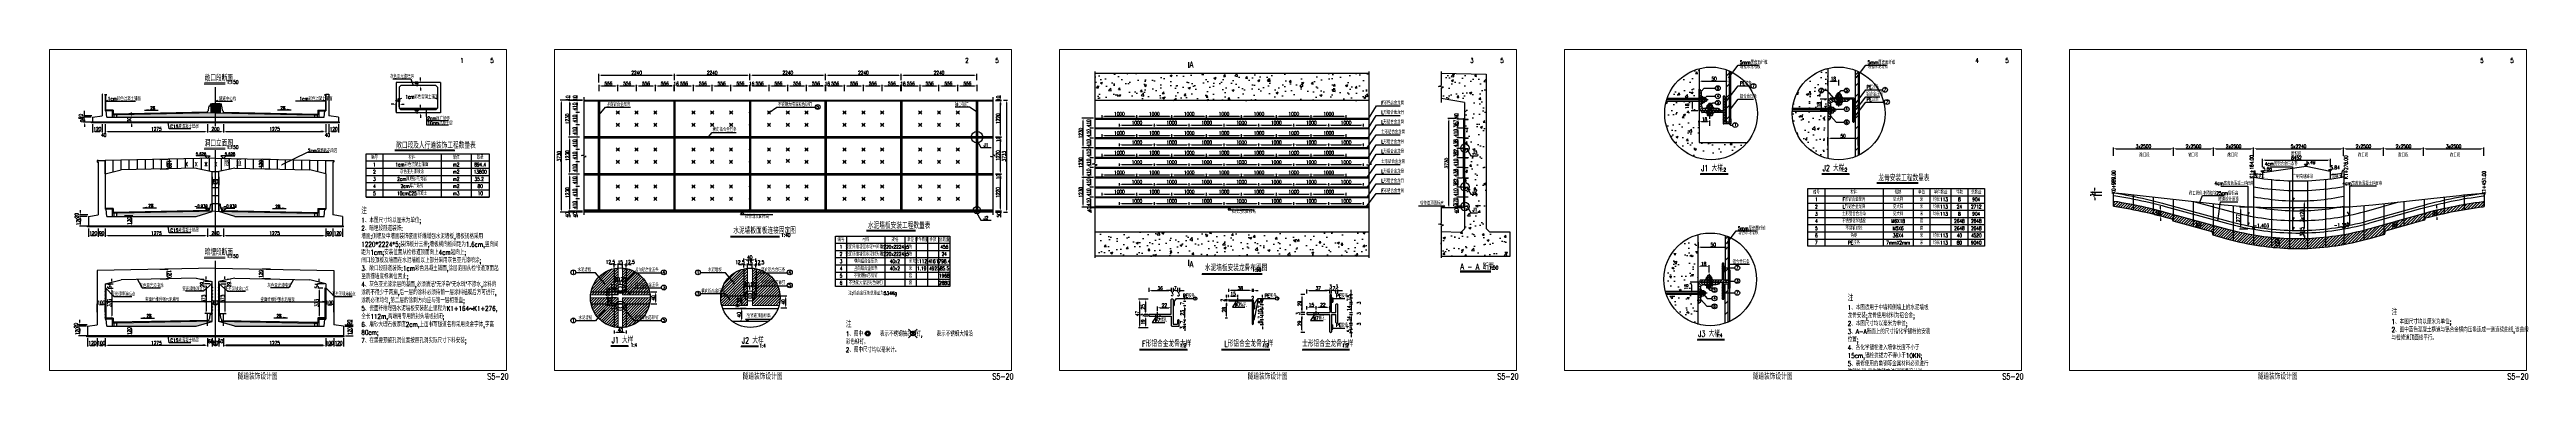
# Paper-space layout '布局1' of a CAD drawing. Header units: millimetres. Extents: x -810 to 1250, y 12 to 287.
# The model-space entities are those that its viewports show. They can reach past a viewport. Long polylines and large blocks are cut down to what shows.
import ezdxf
from ezdxf.enums import TextEntityAlignment as Align

# ---------------------------------------------------------------- set-up
doc = ezdxf.new("R2010")
doc.units = ezdxf.units.MM
doc.header["$LTSCALE"] = 0.25
doc.header["$MEASUREMENT"] = 0
for name, pattern in [('1', [8, 4, 4]), ('ACAD_ISO02W100', [15, 12, -3]), ('ACAD_ISO04W100', [30, 24, -3, 0, -3]), ('CENTER', [50.8, 31.75, -6.35, 6.35, -6.35]), ('CONTINOUS', [0]), ('DASHED', [19.05, 12.7, -6.35])]:
    doc.linetypes.add(name, pattern=pattern)
for name, color, linetype in [('3', 3, 'Continuous'), ('DIM', 3, 'Continuous'), ('JG', 4, 'Continuous'), ('sjx', 1, 'Continuous'), ('中心线', 5, 'ACAD_ISO04W100'), ('图框', 7, 'Continuous'), ('填充', 8, 'Continuous'), ('尺寸', 7, 'Continuous'), ('文字', 7, 'Continuous'), ('标注', 7, 'Continuous'), ('栏目', 3, 'Continuous'), ('次轮廓线', 7, 'Continuous'), ('轮廓线', 1, 'Continuous'), ('道路桩号', 7, 'Continuous'), ('面积', 4, 'Continuous')]:
    doc.layers.add(name, color=color, linetype=linetype)
doc.layers.add('填充线', color=9, linetype='Continuous', lineweight=20)
doc.layers.add('辅助线', color=31, linetype='CENTER', lineweight=13)
doc.styles.get("Standard").update_dxf_attribs({"font": 'simplex1.shx', "width": 0.7, "bigfont": 'hztxt.shx'})
doc.dimstyles.new('1-50', dxfattribs={"dimscale": 50, "dimtxt": 3, "dimasz": 2, "dimexe": 1, "dimexo": 1, "dimgap": 0.5, "dimtad": 1, "dimdec": 1, "dimdsep": 46, "dimtxsty": 'Standard', "dimcen": 0.5, "dimadec": 0, "dimazin": 0, "dimtfac": 1, "dimtdec": 1, "dimtofl": 0, "dimtmove": 2, "dimatfit": 3, "dimfxl": 0, "dimtolj": 1, "dimtzin": 0, "dimarcsym": 0})
doc.dimstyles.new('150', dxfattribs={"dimscale": 15, "dimtxt": 3, "dimasz": 2, "dimexe": 1, "dimexo": 1, "dimgap": 0.5, "dimtad": 1, "dimdec": 1, "dimdsep": 46, "dimtxsty": 'Standard', "dimcen": 0.5, "dimadec": 0, "dimazin": 0, "dimtfac": 1, "dimtdec": 1, "dimtofl": 0, "dimtmove": 2, "dimatfit": 3, "dimfxl": 0, "dimtolj": 1, "dimtzin": 0, "dimarcsym": 0})
doc.dimstyles.new('40', dxfattribs={"dimscale": 40, "dimtxt": 3, "dimasz": 2, "dimexe": 1, "dimexo": 1, "dimgap": 0.5, "dimtad": 1, "dimdec": 1, "dimdsep": 46, "dimtxsty": 'Standard', "dimcen": 0.5, "dimadec": 0, "dimazin": 0, "dimtfac": 1, "dimtdec": 1, "dimtofl": 0, "dimtmove": 2, "dimatfit": 3, "dimfxl": 0, "dimtolj": 1, "dimtzin": 0, "dimarcsym": 0})
doc.dimstyles.new('副本 100', dxfattribs={"dimscale": 1.5, "dimtxt": 3, "dimasz": 2, "dimexe": 1, "dimexo": 1, "dimgap": 0.5, "dimtad": 1, "dimdec": 0, "dimlfac": 10, "dimzin": 0, "dimdsep": 46, "dimtxsty": 'Standard', "dimcen": 0.09, "dimclrd": 256, "dimclre": 256, "dimclrt": 7, "dimadec": 0, "dimazin": 0, "dimtfac": 1, "dimtdec": 0, "dimtix": 1, "dimtmove": 0, "dimatfit": 3, "dimfxl": 0, "dimtolj": 1, "dimtzin": 0, "dimarcsym": 0})
pattern_1 = [(45, (-255045.746, 79131.874), (-44.90128, 44.90128), [])]
pattern_2 = [(50, (-246333.8, 85776.5), (910.9233, -79.6954), [95.25, -1047.75]), (355, (-246333.8, 85776.5), (-176.214, 955.2832), [76.2, -838.2]), (100.451, (-246257.9, 85769.8), (734.7125, 875.5834), [80.95, -890.45]), (46.1842, (-246333.8, 86030.5), (1355.395, -210.2116), [142.875, -1571.625]), (96.6356, (-246220.8, 86013), (1187.021, 1237.128), [121.425, -1335.675]), (351.184, (-246333.8, 86030.5), (1187.023, 1237.1256), [114.3, -1257.3]), (21, (-246206.8, 85967), (758.0744, -511.3276), [95.25, -1047.75]), (326, (-246206.8, 85967), (309.01, 920.9398), [76.2, -838.2]), (71.4514, (-246143.6, 85924.4), (1067.0825, 409.6143), [80.95, -890.45]), (37.5, (-246333.8, 85776.47), (15.443, 422.7752), [0, -828.04, 0, -850.9, 0, -841.375]), (7.5, (-246333.8, 85776.47), (334.0983, 500.9029), [0, -485.14, 0, -808.99, 0, -320.675]), (327.5, (-246617, 85776.47), (677.95298, -28.64372), [0, -317.5, 0, -990.6, 0, -1314.45]), (317.5, (-246744, 85776.47), (740.6459, 127.1325), [0, -412.75, 0, -657.86, 0, -933.45])]
pattern_3 = [(45, (-242682.7, 85776.47), (-224.5064, 224.5064), [])]
pattern_4 = [(45, (-242682.686, 85776.47), (-56.1266, 56.1266), [])]

# ---------------------------------------------------------------- blocks, each defined once
blk = doc.blocks.new('*D33')
at = {"layer": 'Defpoints', "color": 0}
for p in [(-14508.8, -544.7), (-14628.8, -684.7), (-14508.8, -803.3)]:
    blk.add_point(p, dxfattribs=at)
at = {"layer": '标注', "color": 0, "lineweight": -2}
for p, q in [((-14628.8, -713.3), (-14628.8, -818.3)), ((-14508.8, -713.3), (-14508.8, -818.3)), ((-14598.8, -803.3), (-14538.8, -803.3))]:
    blk.add_line(p, q, dxfattribs=at)
at = {"layer": '标注', "color": 0}
for points in [[(-14598.8, -798.3), (-14598.8, -808.3), (-14628.8, -803.3)], [(-14538.8, -798.3), (-14538.8, -808.3), (-14508.8, -803.3)]]:
    blk.add_solid(points, dxfattribs=at)
at = {"layer": '标注', "color": 0, "insert": (-14568.8, -773.3), "char_height": 45, "attachment_point": 5}
blk.add_mtext('\\A1;120', dxfattribs=at)
blk = doc.blocks.new('*D34')
at = {"layer": 'Defpoints', "color": 0}
for p in [(-14418.8, -474.7), (-14508.8, -544.7), (-14418.8, -803.3)]:
    blk.add_point(p, dxfattribs=at)
at = {"layer": '标注', "color": 0, "lineweight": -2}
for p, q in [((-14508.8, -713.3), (-14508.8, -818.3)), ((-14418.8, -713.3), (-14418.8, -818.3)), ((-14478.8, -803.3), (-14448.8, -803.3))]:
    blk.add_line(p, q, dxfattribs=at)
at = {"layer": '标注', "color": 0}
for points in [[(-14478.8, -798.3), (-14478.8, -808.3), (-14508.8, -803.3)], [(-14448.8, -798.3), (-14448.8, -808.3), (-14418.8, -803.3)]]:
    blk.add_solid(points, dxfattribs=at)
at = {"layer": '标注', "color": 0, "insert": (-14463.8, -773.3), "char_height": 45, "attachment_point": 5}
blk.add_mtext('\\A1;90', dxfattribs=at)
blk = doc.blocks.new('*D35')
at = {"layer": 'Defpoints', "color": 0}
for p in [(-14418.8, -484.7), (-13143.8, -564.7), (-13143.8, -803.3)]:
    blk.add_point(p, dxfattribs=at)
at = {"layer": '标注', "color": 0, "lineweight": -2}
for p, q in [((-14418.8, -713.3), (-14418.8, -818.3)), ((-13143.8, -713.3), (-13143.8, -818.3)), ((-14388.8, -803.3), (-13173.8, -803.3))]:
    blk.add_line(p, q, dxfattribs=at)
at = {"layer": '标注', "color": 0}
for points in [[(-14388.8, -798.3), (-14388.8, -808.3), (-14418.8, -803.3)], [(-13173.8, -798.3), (-13173.8, -808.3), (-13143.8, -803.3)]]:
    blk.add_solid(points, dxfattribs=at)
at = {"layer": '标注', "color": 0, "insert": (-13781.3, -773.3), "char_height": 45, "attachment_point": 5}
blk.add_mtext('\\A1;1275', dxfattribs=at)
blk = doc.blocks.new('*D36')
at = {"layer": 'Defpoints', "color": 0}
for p in [(-13143.8, -564.7), (-12943.8, -564.7), (-12943.8, -803.3)]:
    blk.add_point(p, dxfattribs=at)
at = {"layer": '标注', "color": 0, "lineweight": -2}
for p, q in [((-13143.8, -713.3), (-13143.8, -818.3)), ((-12943.8, -713.3), (-12943.8, -818.3)), ((-13113.8, -803.3), (-12973.8, -803.3))]:
    blk.add_line(p, q, dxfattribs=at)
at = {"layer": '标注', "color": 0}
for points in [[(-13113.8, -798.3), (-13113.8, -808.3), (-13143.8, -803.3)], [(-12973.8, -798.3), (-12973.8, -808.3), (-12943.8, -803.3)]]:
    blk.add_solid(points, dxfattribs=at)
at = {"layer": '标注', "color": 0, "insert": (-13043.8, -773.3), "char_height": 45, "attachment_point": 5}
blk.add_mtext('\\A1;200', dxfattribs=at)
blk = doc.blocks.new('*D37')
at = {"layer": 'Defpoints', "color": 0}
for p in [(-11668.8, -484.7), (-12943.8, -564.7), (-11668.8, -803.3)]:
    blk.add_point(p, dxfattribs=at)
at = {"layer": '标注', "color": 0, "lineweight": -2}
for p, q in [((-12943.8, -713.3), (-12943.8, -818.3)), ((-11668.8, -713.3), (-11668.8, -818.3)), ((-12913.8, -803.3), (-11698.8, -803.3))]:
    blk.add_line(p, q, dxfattribs=at)
at = {"layer": '标注', "color": 0}
for points in [[(-12913.8, -798.3), (-12913.8, -808.3), (-12943.8, -803.3)], [(-11698.8, -798.3), (-11698.8, -808.3), (-11668.8, -803.3)]]:
    blk.add_solid(points, dxfattribs=at)
at = {"layer": '标注', "color": 0, "insert": (-12306.3, -773.3), "char_height": 45, "attachment_point": 5}
blk.add_mtext('\\A1;1275', dxfattribs=at)
blk = doc.blocks.new('*D38')
at = {"layer": 'Defpoints', "color": 0}
for p in [(-11668.8, -474.7), (-11578.8, -544.7), (-11578.8, -803.3)]:
    blk.add_point(p, dxfattribs=at)
at = {"layer": '标注', "color": 0, "lineweight": -2}
for p, q in [((-11668.8, -713.3), (-11668.8, -818.3)), ((-11578.8, -713.3), (-11578.8, -818.3)), ((-11638.8, -803.3), (-11608.8, -803.3))]:
    blk.add_line(p, q, dxfattribs=at)
at = {"layer": '标注', "color": 0}
for points in [[(-11638.8, -798.3), (-11638.8, -808.3), (-11668.8, -803.3)], [(-11608.8, -798.3), (-11608.8, -808.3), (-11578.8, -803.3)]]:
    blk.add_solid(points, dxfattribs=at)
at = {"layer": '标注', "color": 0, "insert": (-11623.8, -773.3), "char_height": 45, "attachment_point": 5}
blk.add_mtext('\\A1;90', dxfattribs=at)
blk = doc.blocks.new('*D39')
at = {"layer": 'Defpoints', "color": 0}
for p in [(-11578.8, -544.7), (-11458.8, -684.7), (-11458.8, -803.3)]:
    blk.add_point(p, dxfattribs=at)
at = {"layer": '标注', "color": 0, "lineweight": -2}
for p, q in [((-11578.8, -713.3), (-11578.8, -818.3)), ((-11458.8, -713.3), (-11458.8, -818.3)), ((-11548.8, -803.3), (-11488.8, -803.3))]:
    blk.add_line(p, q, dxfattribs=at)
at = {"layer": '标注', "color": 0}
for points in [[(-11548.8, -798.3), (-11548.8, -808.3), (-11578.8, -803.3)], [(-11488.8, -798.3), (-11488.8, -808.3), (-11458.8, -803.3)]]:
    blk.add_solid(points, dxfattribs=at)
at = {"layer": '标注', "color": 0, "insert": (-11518.8, -773.3), "char_height": 45, "attachment_point": 5}
blk.add_mtext('\\A1;120', dxfattribs=at)
blk = doc.blocks.new('*D40')
at = {"layer": 'Defpoints', "color": 0}
for p in [(-14726.5, -564.7), (-14628.8, -564.7), (-14628.8, -684.7)]:
    blk.add_point(p, dxfattribs=at)
at = {"layer": '标注', "color": 0, "lineweight": -2}
for p, q in [((-14643.8, -564.7), (-14741.5, -564.7)), ((-14726.5, -654.7), (-14726.5, -594.7)), ((-14643.8, -684.7), (-14741.5, -684.7))]:
    blk.add_line(p, q, dxfattribs=at)
at = {"layer": '标注', "color": 0}
for points in [[(-14731.5, -594.7), (-14721.5, -594.7), (-14726.5, -564.7)], [(-14731.5, -654.7), (-14721.5, -654.7), (-14726.5, -684.7)]]:
    blk.add_solid(points, dxfattribs=at)
at = {"layer": '标注', "color": 0, "insert": (-14756.5, -624.7), "char_height": 45, "attachment_point": 5, "rotation": 90}
blk.add_mtext('\\A1;120', dxfattribs=at)
blk = doc.blocks.new('*D41')
at = {"layer": 'Defpoints', "color": 0}
for p in [(-14726.5, -544.7), (-14508.8, -544.7), (-14628.8, -564.7)]:
    blk.add_point(p, dxfattribs=at)
at = {"layer": '标注', "color": 0, "lineweight": -2}
for p, q in [((-14726.5, -514.7), (-14726.5, -484.7)), ((-14636.5, -544.7), (-14741.5, -544.7)), ((-14643.8, -564.7), (-14741.5, -564.7)), ((-14726.5, -594.7), (-14726.5, -624.7))]:
    blk.add_line(p, q, dxfattribs=at)
at = {"layer": '标注', "color": 0}
for points in [[(-14731.5, -514.7), (-14721.5, -514.7), (-14726.5, -544.7)], [(-14731.5, -594.7), (-14721.5, -594.7), (-14726.5, -564.7)]]:
    blk.add_solid(points, dxfattribs=at)
at = {"layer": '标注', "color": 0, "insert": (-14775.3, -554.7), "char_height": 45, "attachment_point": 5, "rotation": 90}
blk.add_mtext('\\A1;20', dxfattribs=at)
blk = doc.blocks.new('*D42')
at = {"color": 0, "lineweight": -2}
for p, q in [((-14180.7, -554.7), (-14075.7, -554.7)), ((-14090.7, -584.7), (-14090.7, -654.7)), ((-14180.7, -684.7), (-14075.7, -684.7))]:
    blk.add_line(p, q, dxfattribs=at)
at = {"color": 0}
for points in [[(-14095.7, -584.7), (-14085.7, -584.7), (-14090.7, -554.7)], [(-14095.7, -654.7), (-14085.7, -654.7), (-14090.7, -684.7)]]:
    blk.add_solid(points, dxfattribs=at)
at = {"layer": 'Defpoints', "color": 0}
for p in [(-14399.8, -554.7), (-14638.8, -684.7), (-14090.7, -684.7)]:
    blk.add_point(p, dxfattribs=at)
at = {"color": 0, "insert": (-14120.7, -619.7), "char_height": 45, "attachment_point": 5, "rotation": 90}
blk.add_mtext('\\A1;130', dxfattribs=at)
blk = doc.blocks.new('*D21')
at = {"layer": 'Defpoints', "color": 0}
for p in [(-14518.8, -1915.7), (-14638.8, -2055.7), (-14518.8, -2173)]:
    blk.add_point(p, dxfattribs=at)
at = {"layer": '标注', "color": 0, "lineweight": -2}
for p, q in [((-14638.8, -2083), (-14638.8, -2188)), ((-14518.8, -2083), (-14518.8, -2188)), ((-14608.8, -2173), (-14548.8, -2173))]:
    blk.add_line(p, q, dxfattribs=at)
at = {"layer": '标注', "color": 0}
for points in [[(-14608.8, -2168), (-14608.8, -2178), (-14638.8, -2173)], [(-14548.8, -2168), (-14548.8, -2178), (-14518.8, -2173)]]:
    blk.add_solid(points, dxfattribs=at)
at = {"layer": '标注', "color": 0, "insert": (-14578.8, -2143), "char_height": 45, "attachment_point": 5}
blk.add_mtext('\\A1;120', dxfattribs=at)
blk = doc.blocks.new('*D22')
at = {"layer": 'Defpoints', "color": 0}
for p in [(-14418.8, -1845.7), (-14518.8, -1915.7), (-14418.8, -2173)]:
    blk.add_point(p, dxfattribs=at)
at = {"layer": '标注', "color": 0, "lineweight": -2}
for p, q in [((-14518.8, -2083), (-14518.8, -2188)), ((-14418.8, -2083), (-14418.8, -2188)), ((-14488.8, -2173), (-14448.8, -2173))]:
    blk.add_line(p, q, dxfattribs=at)
at = {"layer": '标注', "color": 0}
for points in [[(-14488.8, -2168), (-14488.8, -2178), (-14518.8, -2173)], [(-14448.8, -2168), (-14448.8, -2178), (-14418.8, -2173)]]:
    blk.add_solid(points, dxfattribs=at)
at = {"layer": '标注', "color": 0, "insert": (-14468.8, -2143), "char_height": 45, "attachment_point": 5}
blk.add_mtext('\\A1;100', dxfattribs=at)
blk = doc.blocks.new('*D23')
at = {"layer": 'Defpoints', "color": 0}
for p in [(-14418.8, -1855.7), (-13143.8, -1935.4), (-13143.8, -2172.7)]:
    blk.add_point(p, dxfattribs=at)
at = {"layer": '次轮廓线', "color": 0, "lineweight": -2}
for p, q in [((-14418.8, -2082.7), (-14418.8, -2187.7)), ((-13143.8, -2082.7), (-13143.8, -2187.7)), ((-14388.8, -2172.7), (-13173.8, -2172.7))]:
    blk.add_line(p, q, dxfattribs=at)
at = {"layer": '次轮廓线', "color": 0}
for points in [[(-14388.8, -2167.7), (-14388.8, -2177.7), (-14418.8, -2172.7)], [(-13173.8, -2167.7), (-13173.8, -2177.7), (-13143.8, -2172.7)]]:
    blk.add_solid(points, dxfattribs=at)
at = {"layer": '次轮廓线', "color": 0, "insert": (-13781.3, -2142.7), "char_height": 45, "attachment_point": 5}
blk.add_mtext('\\A1;1275', dxfattribs=at)
blk = doc.blocks.new('*D6')
at = {"layer": 'Defpoints', "color": 0}
for p in [(-13083.8, -1885.7), (-13003.8, -1885.7), (-13003.8, -2173)]:
    blk.add_point(p, dxfattribs=at)
at = {"layer": '标注', "color": 0, "lineweight": -2}
for p, q in [((-13083.8, -2083), (-13083.8, -2188)), ((-13003.8, -2083), (-13003.8, -2188)), ((-13053.8, -2173), (-13033.8, -2173))]:
    blk.add_line(p, q, dxfattribs=at)
at = {"layer": '标注', "color": 0}
for points in [[(-13053.8, -2168), (-13053.8, -2178), (-13083.8, -2173)], [(-13033.8, -2168), (-13033.8, -2178), (-13003.8, -2173)]]:
    blk.add_solid(points, dxfattribs=at)
at = {"layer": '标注', "color": 0, "insert": (-13043.8, -2143), "char_height": 45, "attachment_point": 5}
blk.add_mtext('\\A1;80', dxfattribs=at)
blk = doc.blocks.new('*D24')
at = {"layer": 'Defpoints', "color": 0}
for p in [(-11668.8, -1855.7), (-12943.8, -1930.8), (-11668.8, -2173)]:
    blk.add_point(p, dxfattribs=at)
at = {"layer": '标注', "color": 0, "lineweight": -2}
for p, q in [((-12943.8, -2083), (-12943.8, -2188)), ((-11668.8, -2083), (-11668.8, -2188)), ((-12913.8, -2173), (-11698.8, -2173))]:
    blk.add_line(p, q, dxfattribs=at)
at = {"layer": '标注', "color": 0}
for points in [[(-12913.8, -2168), (-12913.8, -2178), (-12943.8, -2173)], [(-11698.8, -2168), (-11698.8, -2178), (-11668.8, -2173)]]:
    blk.add_solid(points, dxfattribs=at)
at = {"layer": '标注', "color": 0, "insert": (-12306.3, -2143), "char_height": 45, "attachment_point": 5}
blk.add_mtext('\\A1;1275', dxfattribs=at)
blk = doc.blocks.new('*D25')
at = {"layer": 'Defpoints', "color": 0}
for p in [(-11668.8, -1845.7), (-11568.8, -1915.7), (-11568.8, -2173)]:
    blk.add_point(p, dxfattribs=at)
at = {"layer": '标注', "color": 0, "lineweight": -2}
for p, q in [((-11668.8, -2083), (-11668.8, -2188)), ((-11568.8, -2083), (-11568.8, -2188)), ((-11638.8, -2173), (-11598.8, -2173))]:
    blk.add_line(p, q, dxfattribs=at)
at = {"layer": '标注', "color": 0}
for points in [[(-11638.8, -2168), (-11638.8, -2178), (-11668.8, -2173)], [(-11598.8, -2168), (-11598.8, -2178), (-11568.8, -2173)]]:
    blk.add_solid(points, dxfattribs=at)
at = {"layer": '标注', "color": 0, "insert": (-11618.8, -2143), "char_height": 45, "attachment_point": 5}
blk.add_mtext('\\A1;100', dxfattribs=at)
blk = doc.blocks.new('*D26')
at = {"layer": 'Defpoints', "color": 0}
for p in [(-11568.8, -1915.7), (-11448.8, -2055.7), (-11448.8, -2173)]:
    blk.add_point(p, dxfattribs=at)
at = {"layer": '标注', "color": 0, "lineweight": -2}
for p, q in [((-11568.8, -2083), (-11568.8, -2188)), ((-11448.8, -2083), (-11448.8, -2188)), ((-11538.8, -2173), (-11478.8, -2173))]:
    blk.add_line(p, q, dxfattribs=at)
at = {"layer": '标注', "color": 0}
for points in [[(-11538.8, -2168), (-11538.8, -2178), (-11568.8, -2173)], [(-11478.8, -2168), (-11478.8, -2178), (-11448.8, -2173)]]:
    blk.add_solid(points, dxfattribs=at)
at = {"layer": '标注', "color": 0, "insert": (-11508.8, -2143), "char_height": 45, "attachment_point": 5}
blk.add_mtext('\\A1;120', dxfattribs=at)
blk = doc.blocks.new('*D27')
at = {"layer": 'Defpoints', "color": 0}
for p in [(-14736.5, -1935.7), (-14638.8, -1935.7), (-14638.8, -2055.7)]:
    blk.add_point(p, dxfattribs=at)
at = {"layer": '标注', "color": 0, "lineweight": -2}
for p, q in [((-14653.8, -1935.7), (-14751.5, -1935.7)), ((-14736.5, -2025.7), (-14736.5, -1965.7)), ((-14653.8, -2055.7), (-14751.5, -2055.7))]:
    blk.add_line(p, q, dxfattribs=at)
at = {"layer": '标注', "color": 0}
for points in [[(-14741.5, -1965.7), (-14731.5, -1965.7), (-14736.5, -1935.7)], [(-14741.5, -2025.7), (-14731.5, -2025.7), (-14736.5, -2055.7)]]:
    blk.add_solid(points, dxfattribs=at)
at = {"layer": '标注', "color": 0, "insert": (-14766.5, -1995.7), "char_height": 45, "attachment_point": 5, "rotation": 90}
blk.add_mtext('\\A1;120', dxfattribs=at)
blk = doc.blocks.new('*D28')
at = {"layer": 'Defpoints', "color": 0}
for p in [(-14736.5, -1915.7), (-14518.8, -1915.7), (-14638.8, -1935.7)]:
    blk.add_point(p, dxfattribs=at)
at = {"layer": '标注', "color": 0, "lineweight": -2}
for p, q in [((-14736.5, -1885.7), (-14736.5, -1855.7)), ((-14646.5, -1915.7), (-14751.5, -1915.7)), ((-14653.8, -1935.7), (-14751.5, -1935.7)), ((-14736.5, -1965.7), (-14736.5, -1995.7))]:
    blk.add_line(p, q, dxfattribs=at)
at = {"layer": '标注', "color": 0}
for points in [[(-14741.5, -1885.7), (-14731.5, -1885.7), (-14736.5, -1915.7)], [(-14741.5, -1965.7), (-14731.5, -1965.7), (-14736.5, -1935.7)]]:
    blk.add_solid(points, dxfattribs=at)
at = {"layer": '标注', "color": 0, "insert": (-14785.3, -1925.7), "char_height": 45, "attachment_point": 5, "rotation": 90}
blk.add_mtext('\\A1;20', dxfattribs=at)
blk = doc.blocks.new('*D29')
at = {"color": 0, "lineweight": -2}
for p, q in [((-14180.7, -1935.7), (-14075.7, -1935.7)), ((-14090.7, -1965.7), (-14090.7, -2025.7)), ((-14180.7, -2055.7), (-14075.7, -2055.7))]:
    blk.add_line(p, q, dxfattribs=at)
at = {"color": 0}
for points in [[(-14095.7, -1965.7), (-14085.7, -1965.7), (-14090.7, -1935.7)], [(-14095.7, -2025.7), (-14085.7, -2025.7), (-14090.7, -2055.7)]]:
    blk.add_solid(points, dxfattribs=at)
at = {"layer": 'Defpoints', "color": 0}
for p in [(-14378.5, -1935.7), (-14648.8, -2055.7), (-14090.7, -2055.7)]:
    blk.add_point(p, dxfattribs=at)
at = {"color": 0, "insert": (-14120.7, -1995.7), "char_height": 45, "attachment_point": 5, "rotation": 90}
blk.add_mtext('\\A1;120', dxfattribs=at)
blk = doc.blocks.new('箭头')
at = {"layer": '尺寸'}
blk.add_hatch(color=256, dxfattribs=at).paths.add_polyline_path([(0, 0), (-0.35, 0.6), (-3.63, 0)])
for p, q in [((-3.63, 0), (-0.35, 0.6)), ((-3.63, 0), (7.74, 0)), ((-0.35, 0.6), (0, 0))]:
    blk.add_line(p, q, dxfattribs=at)
blk = doc.blocks.new('*D30')
at = {"color": 0, "lineweight": -2}
for p, q in [((-13738.2, -1224.1), (-13633.3, -1222)), ((-13646.5, -1312.2), (-13647.7, -1252.3)), ((-13735.8, -1344), (-13630.9, -1341.9))]:
    blk.add_line(p, q, dxfattribs=at)
at = {"color": 0}
for points in [[(-13642.7, -1252.2), (-13652.7, -1252.4), (-13648.3, -1222.3)], [(-13641.5, -1312.1), (-13651.5, -1312.3), (-13645.9, -1342.2)]]:
    blk.add_solid(points, dxfattribs=at)
at = {"layer": 'Defpoints', "color": 0}
for p in [(-13753.7, -1224.4), (-13648.3, -1222.3), (-13751.3, -1344.3)]:
    blk.add_point(p, dxfattribs=at)
at = {"color": 0, "insert": (-13617.1, -1281.6), "char_height": 45, "attachment_point": 5, "rotation": 271.1458}
blk.add_mtext('\\A1;120', dxfattribs=at)
blk = doc.blocks.new('*D31')
at = {"color": 0, "lineweight": -2}
for p, q in [((-12357.2, -1223.9), (-12462.1, -1221.8)), ((-12448.9, -1312.1), (-12447.7, -1252.1)), ((-12359.6, -1343.9), (-12464.5, -1341.8))]:
    blk.add_line(p, q, dxfattribs=at)
at = {"color": 0}
for points in [[(-12452.7, -1252), (-12442.7, -1252.2), (-12447.1, -1222.1)], [(-12453.9, -1312), (-12443.9, -1312.2), (-12449.5, -1342.1)]]:
    blk.add_solid(points, dxfattribs=at)
at = {"layer": 'Defpoints', "color": 0}
for p in [(-12447.1, -1222.1), (-12333.9, -1224.4), (-12336.3, -1344.3)]:
    blk.add_point(p, dxfattribs=at)
at = {"color": 0, "insert": (-12478.3, -1281.5), "char_height": 45, "attachment_point": 5, "rotation": 88.8542}
blk.add_mtext('\\A1;120', dxfattribs=at)
blk = doc.blocks.new('*D32')
at = {"color": 0, "lineweight": -2}
for p, q in [((-14518.8, -1758.3), (-14518.8, -1653.3)), ((-14448.8, -1668.3), (-14488.8, -1668.3)), ((-14418.8, -1758.3), (-14418.8, -1653.3))]:
    blk.add_line(p, q, dxfattribs=at)
at = {"color": 0}
for points in [[(-14488.8, -1663.3), (-14488.8, -1673.3), (-14518.8, -1668.3)], [(-14448.8, -1663.3), (-14448.8, -1673.3), (-14418.8, -1668.3)]]:
    blk.add_solid(points, dxfattribs=at)
at = {"layer": 'Defpoints', "color": 0}
for p in [(-14518.8, -1668.3), (-14418.8, -1835.7), (-14518.8, -1905.7)]:
    blk.add_point(p, dxfattribs=at)
at = {"color": 0, "insert": (-14468.8, -1638.3), "char_height": 45, "attachment_point": 5}
blk.add_mtext('\\A1;100', dxfattribs=at)
blk = doc.blocks.new('*D7')
at = {"color": 0, "lineweight": -2}
for p, q in [((-11668.8, -1758.3), (-11668.8, -1653.3)), ((-11638.8, -1668.3), (-11598.8, -1668.3)), ((-11568.8, -1758.3), (-11568.8, -1653.3))]:
    blk.add_line(p, q, dxfattribs=at)
at = {"color": 0}
for points in [[(-11638.8, -1663.3), (-11638.8, -1673.3), (-11668.8, -1668.3)], [(-11598.8, -1663.3), (-11598.8, -1673.3), (-11568.8, -1668.3)]]:
    blk.add_solid(points, dxfattribs=at)
at = {"layer": 'Defpoints', "color": 0}
for p in [(-11568.8, -1668.3), (-11668.8, -1835.7), (-11568.8, -1905.7)]:
    blk.add_point(p, dxfattribs=at)
at = {"color": 0, "insert": (-11618.8, -1638.3), "char_height": 45, "attachment_point": 5}
blk.add_mtext('\\A1;100', dxfattribs=at)
blk = doc.blocks.new('*D8')
at = {"color": 0, "lineweight": -2}
for p, q in [((-11340.8, -1885.7), (-11340.8, -1855.7)), ((-11430.8, -1915.7), (-11325.8, -1915.7)), ((-11430.8, -1935.7), (-11325.8, -1935.7)), ((-11340.8, -1965.7), (-11340.8, -1995.7))]:
    blk.add_line(p, q, dxfattribs=at)
at = {"color": 0}
for points in [[(-11345.8, -1885.7), (-11335.8, -1885.7), (-11340.8, -1915.7)], [(-11345.8, -1965.7), (-11335.8, -1965.7), (-11340.8, -1935.7)]]:
    blk.add_solid(points, dxfattribs=at)
at = {"layer": 'Defpoints', "color": 0}
for p in [(-11568.8, -1915.7), (-11340.8, -1915.7), (-11448.8, -1935.7)]:
    blk.add_point(p, dxfattribs=at)
at = {"color": 0, "insert": (-11373.1, -1887.1), "char_height": 45, "attachment_point": 5, "rotation": 90}
blk.add_mtext('\\A1;20', dxfattribs=at)
blk = doc.blocks.new('*D9')
at = {"color": 0, "lineweight": -2}
for p, q in [((-11430.8, -1935.7), (-11325.8, -1935.7)), ((-11340.8, -1965.7), (-11340.8, -2025.7)), ((-11423.8, -2055.7), (-11325.8, -2055.7))]:
    blk.add_line(p, q, dxfattribs=at)
at = {"color": 0}
for points in [[(-11345.8, -1965.7), (-11335.8, -1965.7), (-11340.8, -1935.7)], [(-11345.8, -2025.7), (-11335.8, -2025.7), (-11340.8, -2055.7)]]:
    blk.add_solid(points, dxfattribs=at)
at = {"layer": 'Defpoints', "color": 0}
for p in [(-11448.8, -1935.7), (-11438.8, -2055.7), (-11340.8, -2055.7)]:
    blk.add_point(p, dxfattribs=at)
at = {"color": 0, "insert": (-11370.8, -1995.7), "char_height": 45, "attachment_point": 5, "rotation": 90}
blk.add_mtext('\\A1;120', dxfattribs=at)
blk = doc.blocks.new('*D4')
at = {"color": 0, "lineweight": -2}
for p, q in [((-13083.8, -1758.5), (-13083.8, -1653.5)), ((-13033.8, -1668.5), (-13053.8, -1668.5)), ((-13003.8, -1758.5), (-13003.8, -1653.5))]:
    blk.add_line(p, q, dxfattribs=at)
at = {"color": 0}
for points in [[(-13053.8, -1663.5), (-13053.8, -1673.5), (-13083.8, -1668.5)], [(-13033.8, -1663.5), (-13033.8, -1673.5), (-13003.8, -1668.5)]]:
    blk.add_solid(points, dxfattribs=at)
at = {"layer": 'Defpoints', "color": 0}
for p in [(-13083.8, -1668.5), (-13083.8, -1871), (-13003.8, -1871)]:
    blk.add_point(p, dxfattribs=at)
at = {"color": 0, "insert": (-13043.8, -1638.5), "char_height": 45, "attachment_point": 5}
blk.add_mtext('\\A1;80', dxfattribs=at)
blk = doc.blocks.new('*D5')
at = {"color": 0, "lineweight": -2}
for p, q in [((-13143.8, -2082.7), (-13143.8, -2187.7)), ((-13083.8, -2082.7), (-13083.8, -2187.7)), ((-13173.8, -2172.7), (-13203.8, -2172.7)), ((-13053.8, -2172.7), (-13023.8, -2172.7))]:
    blk.add_line(p, q, dxfattribs=at)
at = {"color": 0}
for points in [[(-13173.8, -2167.7), (-13173.8, -2177.7), (-13143.8, -2172.7)], [(-13053.8, -2167.7), (-13053.8, -2177.7), (-13083.8, -2172.7)]]:
    blk.add_solid(points, dxfattribs=at)
at = {"layer": 'Defpoints', "color": 0}
for p in [(-13083.8, -1885.7), (-13143.8, -1935.4), (-13083.8, -2172.7)]:
    blk.add_point(p, dxfattribs=at)
at = {"color": 0, "insert": (-13103.8, -2122), "char_height": 45, "attachment_point": 5}
blk.add_mtext('\\A1;60', dxfattribs=at)
blk = doc.blocks.new('*D20')
at = {"color": 0, "lineweight": -2}
for p, q in [((-13003.8, -2083), (-13003.8, -2188)), ((-12943.8, -2083), (-12943.8, -2188)), ((-13033.8, -2173), (-13063.8, -2173)), ((-12913.8, -2173), (-12883.8, -2173))]:
    blk.add_line(p, q, dxfattribs=at)
at = {"color": 0}
for points in [[(-13033.8, -2168), (-13033.8, -2178), (-13003.8, -2173)], [(-12913.8, -2168), (-12913.8, -2178), (-12943.8, -2173)]]:
    blk.add_solid(points, dxfattribs=at)
at = {"layer": 'Defpoints', "color": 0}
for p in [(-13003.8, -1885.7), (-12943.8, -1930.8), (-13003.8, -2173)]:
    blk.add_point(p, dxfattribs=at)
at = {"color": 0, "insert": (-12981.3, -2122.3), "char_height": 45, "attachment_point": 5}
blk.add_mtext('\\A1;60', dxfattribs=at)
blk = doc.blocks.new('*D10')
at = {"layer": 'Defpoints', "color": 0}
for p in [(-14458.8, 692.6), (-14578.8, 612.6), (-14458.8, 496.3)]:
    blk.add_point(p, dxfattribs=at)
at = {"layer": '标注', "color": 0, "lineweight": -2}
for p, q in [((-14578.8, 586.3), (-14578.8, 481.3)), ((-14458.8, 586.3), (-14458.8, 481.3)), ((-14548.8, 496.3), (-14488.8, 496.3))]:
    blk.add_line(p, q, dxfattribs=at)
at = {"layer": '标注', "color": 0}
for points in [[(-14548.8, 501.3), (-14548.8, 491.3), (-14578.8, 496.3)], [(-14488.8, 501.3), (-14488.8, 491.3), (-14458.8, 496.3)]]:
    blk.add_solid(points, dxfattribs=at)
at = {"layer": '标注', "color": 0, "insert": (-14518.8, 526.3), "char_height": 45, "attachment_point": 5}
blk.add_mtext('\\A1;120', dxfattribs=at)
blk = doc.blocks.new('*D11')
at = {"layer": 'Defpoints', "color": 0}
for p in [(-14418.8, 752.6), (-14458.8, 692.6), (-14418.8, 496.3)]:
    blk.add_point(p, dxfattribs=at)
at = {"layer": '标注', "color": 0, "lineweight": -2}
for p, q in [((-14458.8, 586.3), (-14458.8, 481.3)), ((-14418.8, 586.3), (-14418.8, 481.3)), ((-14488.8, 496.3), (-14518.8, 496.3)), ((-14388.8, 496.3), (-14358.8, 496.3))]:
    blk.add_line(p, q, dxfattribs=at)
at = {"layer": '标注', "color": 0}
for points in [[(-14488.8, 501.3), (-14488.8, 491.3), (-14458.8, 496.3)], [(-14388.8, 501.3), (-14388.8, 491.3), (-14418.8, 496.3)]]:
    blk.add_solid(points, dxfattribs=at)
at = {"layer": '标注', "color": 0, "insert": (-14438.8, 451.5), "char_height": 45, "attachment_point": 5}
blk.add_mtext('\\A1;40', dxfattribs=at)
blk = doc.blocks.new('*D12')
at = {"layer": 'Defpoints', "color": 0}
for p in [(-14418.8, 752.6), (-13143.8, 672.6), (-13143.8, 496.3)]:
    blk.add_point(p, dxfattribs=at)
at = {"layer": '标注', "color": 0, "lineweight": -2}
for p, q in [((-14418.8, 586.3), (-14418.8, 481.3)), ((-13143.8, 586.3), (-13143.8, 481.3)), ((-14388.8, 496.3), (-13173.8, 496.3))]:
    blk.add_line(p, q, dxfattribs=at)
at = {"layer": '标注', "color": 0}
for points in [[(-14388.8, 501.3), (-14388.8, 491.3), (-14418.8, 496.3)], [(-13173.8, 501.3), (-13173.8, 491.3), (-13143.8, 496.3)]]:
    blk.add_solid(points, dxfattribs=at)
at = {"layer": '标注', "color": 0, "insert": (-13781.3, 526.3), "char_height": 45, "attachment_point": 5}
blk.add_mtext('\\A1;1275', dxfattribs=at)
blk = doc.blocks.new('*D13')
at = {"layer": 'Defpoints', "color": 0}
for p in [(-13143.8, 672.6), (-12943.8, 672.6), (-12943.8, 496.3)]:
    blk.add_point(p, dxfattribs=at)
at = {"layer": '标注', "color": 0, "lineweight": -2}
for p, q in [((-13143.8, 586.3), (-13143.8, 481.3)), ((-12943.8, 586.3), (-12943.8, 481.3)), ((-13113.8, 496.3), (-12973.8, 496.3))]:
    blk.add_line(p, q, dxfattribs=at)
at = {"layer": '标注', "color": 0}
for points in [[(-13113.8, 501.3), (-13113.8, 491.3), (-13143.8, 496.3)], [(-12973.8, 501.3), (-12973.8, 491.3), (-12943.8, 496.3)]]:
    blk.add_solid(points, dxfattribs=at)
at = {"layer": '标注', "color": 0, "insert": (-13043.8, 526.3), "char_height": 45, "attachment_point": 5}
blk.add_mtext('\\A1;200', dxfattribs=at)
blk = doc.blocks.new('*D14')
at = {"layer": 'Defpoints', "color": 0}
for p in [(-11668.8, 752.6), (-12943.8, 672.6), (-11668.8, 496.3)]:
    blk.add_point(p, dxfattribs=at)
at = {"layer": '标注', "color": 0, "lineweight": -2}
for p, q in [((-12943.8, 586.3), (-12943.8, 481.3)), ((-11668.8, 586.3), (-11668.8, 481.3)), ((-12913.8, 496.3), (-11698.8, 496.3))]:
    blk.add_line(p, q, dxfattribs=at)
at = {"layer": '标注', "color": 0}
for points in [[(-12913.8, 501.3), (-12913.8, 491.3), (-12943.8, 496.3)], [(-11698.8, 501.3), (-11698.8, 491.3), (-11668.8, 496.3)]]:
    blk.add_solid(points, dxfattribs=at)
at = {"layer": '标注', "color": 0, "insert": (-12306.3, 526.3), "char_height": 45, "attachment_point": 5}
blk.add_mtext('\\A1;1275', dxfattribs=at)
blk = doc.blocks.new('*D15')
at = {"layer": 'Defpoints', "color": 0}
for p in [(-11668.8, 752.6), (-11628.8, 692.6), (-11628.8, 496.3)]:
    blk.add_point(p, dxfattribs=at)
at = {"layer": '标注', "color": 0, "lineweight": -2}
for p, q in [((-11668.8, 586.3), (-11668.8, 481.3)), ((-11628.8, 586.3), (-11628.8, 481.3)), ((-11698.8, 496.3), (-11728.8, 496.3)), ((-11598.8, 496.3), (-11568.8, 496.3))]:
    blk.add_line(p, q, dxfattribs=at)
at = {"layer": '标注', "color": 0}
for points in [[(-11698.8, 501.3), (-11698.8, 491.3), (-11668.8, 496.3)], [(-11598.8, 501.3), (-11598.8, 491.3), (-11628.8, 496.3)]]:
    blk.add_solid(points, dxfattribs=at)
at = {"layer": '标注', "color": 0, "insert": (-11648.8, 451.5), "char_height": 45, "attachment_point": 5}
blk.add_mtext('\\A1;40', dxfattribs=at)
blk = doc.blocks.new('*D16')
at = {"layer": 'Defpoints', "color": 0}
for p in [(-11628.8, 692.6), (-11508.8, 612.6), (-11508.8, 496.3)]:
    blk.add_point(p, dxfattribs=at)
at = {"layer": '标注', "color": 0, "lineweight": -2}
for p, q in [((-11628.8, 586.3), (-11628.8, 481.3)), ((-11508.8, 586.3), (-11508.8, 481.3)), ((-11598.8, 496.3), (-11538.8, 496.3))]:
    blk.add_line(p, q, dxfattribs=at)
at = {"layer": '标注', "color": 0}
for points in [[(-11598.8, 501.3), (-11598.8, 491.3), (-11628.8, 496.3)], [(-11538.8, 501.3), (-11538.8, 491.3), (-11508.8, 496.3)]]:
    blk.add_solid(points, dxfattribs=at)
at = {"layer": '标注', "color": 0, "insert": (-11568.8, 526.3), "char_height": 45, "attachment_point": 5}
blk.add_mtext('\\A1;120', dxfattribs=at)
blk = doc.blocks.new('*D17')
at = {"layer": 'Defpoints', "color": 0}
for p in [(-14676.5, 672.6), (-14578.8, 672.6), (-14578.8, 612.6)]:
    blk.add_point(p, dxfattribs=at)
at = {"layer": '标注', "color": 0, "lineweight": -2}
for p, q in [((-14676.5, 702.6), (-14676.5, 732.6)), ((-14593.8, 672.6), (-14691.5, 672.6)), ((-14593.8, 612.6), (-14691.5, 612.6)), ((-14676.5, 582.6), (-14676.5, 552.6))]:
    blk.add_line(p, q, dxfattribs=at)
at = {"layer": '标注', "color": 0}
for points in [[(-14681.5, 702.6), (-14671.5, 702.6), (-14676.5, 672.6)], [(-14681.5, 582.6), (-14671.5, 582.6), (-14676.5, 612.6)]]:
    blk.add_solid(points, dxfattribs=at)
at = {"layer": '标注', "color": 0, "insert": (-14706.5, 642.6), "char_height": 45, "attachment_point": 5, "rotation": 90}
blk.add_mtext('\\A1;60', dxfattribs=at)
blk = doc.blocks.new('*D18')
at = {"layer": 'Defpoints', "color": 0}
for p in [(-14676.5, 692.6), (-14458.8, 692.6), (-14578.8, 672.6)]:
    blk.add_point(p, dxfattribs=at)
at = {"layer": '标注', "color": 0, "lineweight": -2}
for p, q in [((-14676.5, 722.6), (-14676.5, 752.6)), ((-14586.5, 692.6), (-14691.5, 692.6)), ((-14593.8, 672.6), (-14691.5, 672.6)), ((-14676.5, 642.6), (-14676.5, 612.6))]:
    blk.add_line(p, q, dxfattribs=at)
at = {"layer": '标注', "color": 0}
for points in [[(-14681.5, 722.6), (-14671.5, 722.6), (-14676.5, 692.6)], [(-14681.5, 642.6), (-14671.5, 642.6), (-14676.5, 672.6)]]:
    blk.add_solid(points, dxfattribs=at)
at = {"layer": '标注', "color": 0, "insert": (-14725.3, 682.6), "char_height": 45, "attachment_point": 5, "rotation": 90}
blk.add_mtext('\\A1;20', dxfattribs=at)
blk = doc.blocks.new('*D19')
at = {"color": 0, "lineweight": -2}
for p, q in [((-14090.7, 702.6), (-14090.7, 732.6)), ((-14180.7, 672.6), (-14075.7, 672.6)), ((-14180.7, 612.6), (-14075.7, 612.6)), ((-14090.7, 582.6), (-14090.7, 552.6))]:
    blk.add_line(p, q, dxfattribs=at)
at = {"color": 0}
for points in [[(-14095.7, 702.6), (-14085.7, 702.6), (-14090.7, 672.6)], [(-14095.7, 582.6), (-14085.7, 582.6), (-14090.7, 612.6)]]:
    blk.add_solid(points, dxfattribs=at)
at = {"layer": 'Defpoints', "color": 0}
for p in [(-14399.8, 672.6), (-14588.8, 612.6), (-14090.7, 612.6)]:
    blk.add_point(p, dxfattribs=at)
at = {"color": 0, "insert": (-14120.7, 642.6), "char_height": 45, "attachment_point": 5, "rotation": 90}
blk.add_mtext('\\A1;60', dxfattribs=at)
blk = doc.blocks.new('*D43')
at = {"color": 0, "lineweight": -2}
for p, q in [((-14337, -1373.7), (-14337, -1343.7)), ((-14403.8, -1403.7), (-14322, -1403.7)), ((-14383.7, -1457.7), (-14322, -1457.7)), ((-14337, -1487.7), (-14337, -1517.7))]:
    blk.add_line(p, q, dxfattribs=at)
at = {"color": 0}
for points in [[(-14342, -1373.7), (-14332, -1373.7), (-14337, -1403.7)], [(-14342, -1487.7), (-14332, -1487.7), (-14337, -1457.7)]]:
    blk.add_solid(points, dxfattribs=at)
at = {"layer": 'Defpoints', "color": 0}
for p in [(-14418.8, -1403.7), (-14337, -1403.7), (-14398.7, -1457.7)]:
    blk.add_point(p, dxfattribs=at)
at = {"color": 0, "insert": (-14367, -1430.7), "char_height": 45, "attachment_point": 5, "rotation": 90}
blk.add_mtext('\\A1;54', dxfattribs=at)
blk = doc.blocks.new('*D44')
at = {"color": 0, "lineweight": -2}
for p, q in [((-13162.1, -1345), (-13162.1, -1315)), ((-13098.8, -1375), (-13177.1, -1375)), ((-13109.9, -1404.1), (-13177.1, -1404.1)), ((-13162.1, -1434.1), (-13162.1, -1464.1))]:
    blk.add_line(p, q, dxfattribs=at)
at = {"color": 0}
for points in [[(-13167.1, -1345), (-13157.1, -1345), (-13162.1, -1375)], [(-13167.1, -1434.1), (-13157.1, -1434.1), (-13162.1, -1404.1)]]:
    blk.add_solid(points, dxfattribs=at)
at = {"layer": 'Defpoints', "color": 0}
for p in [(-13162.1, -1375), (-13083.8, -1375), (-13094.9, -1404.1)]:
    blk.add_point(p, dxfattribs=at)
at = {"color": 0, "insert": (-13210.8, -1389.5), "char_height": 45, "attachment_point": 5, "rotation": 90}
blk.add_mtext('\\A1;29.1', dxfattribs=at)
blk = doc.blocks.new('A$C727327BB')
at = {"linetype": 'ByBlock'}
h = blk.add_hatch(dxfattribs=at)
h.set_pattern_fill('ANSI31', color=1, scale=15, style=0)
h.set_pattern_definition([(45, (-206.4395, -190.0115), (-1.325825, 1.325825), [])])
h.paths.add_polyline_path([(-3, 9), (-39, 9, 0.414214), (-40, 8), (-40, 7, 0.414214), (-39, 6), (-3, 6), (-3, -18, 0.414214), (-2, -19), (-1, -19, 0.414214), (0, -18), (0, 18), (8, 18), (8, 2, 0.414214), (8, 1), (10, 1, 0.414214), (10, 2), (10, 20, 0.414214), (10, 21), (-2, 21, 0.414214), (-3, 20)])
at = {"linetype": 'Continuous'}
blk.add_line((12, 21), (12, 21), dxfattribs=at)
at = {"linetype": 'Continuous', "const_width": 0.3}
for points in [[(-39, 9, 0.414214), (-40, 8, 0.414214)], [(-40, 7, 0.414214), (-39, 6, 0.414214)], [(-2, 21, 0.414214), (-3, 20, 0.414214)], [(8, 2, 0.414214), (8, 1, 0.414214)], [(10, 20, 0.414214), (10, 21, 0.414214)], [(10, 1, 0.414214), (10, 2, 0.414214)], [(-3, -18, 0.414214), (-2, -19, 0.414214)], [(-1, -19, 0.414214), (0, -18, 0.414214)]]:
    blk.add_lwpolyline(points, format="xyb", dxfattribs=at)
for points in [[(-40, 7), (-40, 8)], [(-39, 9), (-3, 9)], [(-3, 6), (-39, 6)], [(-3, 9), (-3, 20)], [(-3, -18), (-3, 6)], [(-2, 21), (10, 21)], [(0, 18), (0, -18)], [(8, 18), (0, 18)], [(8, 2), (8, 18)], [(10, 1), (8, 1)], [(10, 20), (10, 2)], [(-1, -19), (-2, -19)]]:
    blk.add_lwpolyline(points, dxfattribs=at)
at = {"layer": 'Defpoints', "color": 0, "linetype": 'ByBlock'}
for p in [(-40, 8), (-2, 21), (8, 20), (-2, -19)]:
    blk.add_point(p, dxfattribs=at)
blk = doc.blocks.new('A$C34480033')
at = {"linetype": 'Continuous'}
h = blk.add_hatch(dxfattribs=at)
h.set_pattern_fill('ANSI31', color=1, scale=15, style=0)
h.set_pattern_definition([(45, (-207.7575, -198.1272), (-1.325825, 1.325825), [])])
h.paths.add_polyline_path([(13, 16), (13, -20, 0.414214), (14, -21), (15, -21, 0.414214), (16, -20), (16, 18, 0.414214), (15, 19), (-23, 19, 0.414214), (-24, 18), (-24, 17, 0.414214), (-23, 16)])
for p, q in [((-24, 17), (-24, 18)), ((15, 19), (-23, 19)), ((13, 16), (-23, 16)), ((13, -20), (13, 16)), ((16, -20), (16, 18))]:
    blk.add_line(p, q, dxfattribs=at)
at = {"linetype": 'Continuous', "const_width": 0.3}
for points in [[(-23, 19, 0.414214), (-24, 18, 0.414214)], [(-24, 17, 0.414214), (-23, 16, 0.414214)], [(16, 18, 0.414214), (15, 19, 0.414214)], [(13, -20, 0.414214), (14, -21, 0.414214)], [(15, -21, 0.414214), (16, -20, 0.414214)]]:
    blk.add_lwpolyline(points, format="xyb", dxfattribs=at)
for points in [[(-24, 18), (-24, 17)], [(15, 19), (-23, 19)], [(-23, 16), (13, 16)], [(13, 16), (13, -20)], [(16, -20), (16, 18)], [(14, -21), (15, -21)]]:
    blk.add_lwpolyline(points, dxfattribs=at)
at = {"linetype": 'Continuous'}
for centre, start, end in [((-23, 18), 90, 180), ((-23, 17), 180, 270), ((15, 18), 0, 90)]:
    blk.add_arc(centre, 1, start, end, dxfattribs=at)
at = {"layer": 'Defpoints', "color": 0, "linetype": 'ByBlock'}
for p in [(-24, 17), (-23, 19), (-23, 16), (15, 19), (16, 18), (15, -21)]:
    blk.add_point(p, dxfattribs=at)
blk = doc.blocks.new('*D48')
at = {"layer": 'Defpoints', "color": 0}
for p in [(-11668.8, -1855.7), (-12943.8, -1930.8), (-12943.8, -2172.7)]:
    blk.add_point(p, dxfattribs=at)
at = {"layer": '次轮廓线', "color": 0, "lineweight": -2}
for p, q in [((-12943.8, -2082.7), (-12943.8, -2187.7)), ((-11668.8, -2082.7), (-11668.8, -2187.7)), ((-11698.8, -2172.7), (-12913.8, -2172.7))]:
    blk.add_line(p, q, dxfattribs=at)
at = {"layer": '次轮廓线', "color": 0}
for points in [[(-12913.8, -2167.7), (-12913.8, -2177.7), (-12943.8, -2172.7)], [(-11698.8, -2167.7), (-11698.8, -2177.7), (-11668.8, -2172.7)]]:
    blk.add_solid(points, dxfattribs=at)
at = {"layer": '次轮廓线', "color": 0, "insert": (-12306.3, -2142.7), "char_height": 45, "attachment_point": 5}
blk.add_mtext('\\A1;1275', dxfattribs=at)
blk = doc.blocks.new('*D49')
at = {"color": 0, "lineweight": -2}
for p, q in [((-14383.7, -1457.7), (-14322, -1457.7)), ((-14337, -1487.7), (-14337, -1800.7)), ((-14398.7, -1830.7), (-14322, -1830.7))]:
    blk.add_line(p, q, dxfattribs=at)
at = {"color": 0}
for points in [[(-14342, -1487.7), (-14332, -1487.7), (-14337, -1457.7)], [(-14342, -1800.7), (-14332, -1800.7), (-14337, -1830.7)]]:
    blk.add_solid(points, dxfattribs=at)
at = {"layer": 'Defpoints', "color": 0}
for p in [(-14398.7, -1457.7), (-14413.7, -1830.7), (-14337, -1830.7)]:
    blk.add_point(p, dxfattribs=at)
at = {"color": 0, "insert": (-14367, -1644.2), "char_height": 45, "attachment_point": 5, "rotation": 90}
blk.add_mtext('\\A1;373', dxfattribs=at)
blk = doc.blocks.new('*D50')
at = {"color": 0, "lineweight": -2}
for p, q in [((-13109.9, -1404.1), (-13177.1, -1404.1)), ((-13162.1, -1434.1), (-13162.1, -1747.1)), ((-13103.9, -1777.1), (-13177.1, -1777.1))]:
    blk.add_line(p, q, dxfattribs=at)
at = {"color": 0}
for points in [[(-13167.1, -1434.1), (-13157.1, -1434.1), (-13162.1, -1404.1)], [(-13167.1, -1747.1), (-13157.1, -1747.1), (-13162.1, -1777.1)]]:
    blk.add_solid(points, dxfattribs=at)
at = {"layer": 'Defpoints', "color": 0}
for p in [(-13094.9, -1404.1), (-13162.1, -1777.1), (-13088.9, -1777.1)]:
    blk.add_point(p, dxfattribs=at)
at = {"color": 0, "insert": (-13192.1, -1590.6), "char_height": 45, "attachment_point": 5, "rotation": 90}
blk.add_mtext('\\A1;373', dxfattribs=at)
blk = doc.blocks.new('*D53')
at = {"color": 0, "lineweight": -2}
for p, q in [((-11750.6, -1373.7), (-11750.6, -1343.7)), ((-11683.8, -1403.7), (-11765.6, -1403.7)), ((-11703.9, -1457.7), (-11765.6, -1457.7)), ((-11750.6, -1487.7), (-11750.6, -1517.7))]:
    blk.add_line(p, q, dxfattribs=at)
at = {"color": 0}
for points in [[(-11755.6, -1373.7), (-11745.6, -1373.7), (-11750.6, -1403.7)], [(-11755.6, -1487.7), (-11745.6, -1487.7), (-11750.6, -1457.7)]]:
    blk.add_solid(points, dxfattribs=at)
at = {"layer": 'Defpoints', "color": 0}
for p in [(-11750.6, -1403.7), (-11668.8, -1403.7), (-11688.9, -1457.7)]:
    blk.add_point(p, dxfattribs=at)
at = {"color": 0, "insert": (-11780.6, -1430.7), "char_height": 45, "attachment_point": 5, "rotation": 90}
blk.add_mtext('\\A1;54', dxfattribs=at)
blk = doc.blocks.new('*D54')
at = {"color": 0, "lineweight": -2}
for p, q in [((-12925.5, -1345), (-12925.5, -1315)), ((-12988.8, -1375), (-12910.5, -1375)), ((-12977.7, -1404.1), (-12910.5, -1404.1)), ((-12925.5, -1434.1), (-12925.5, -1464.1))]:
    blk.add_line(p, q, dxfattribs=at)
at = {"color": 0}
for points in [[(-12930.5, -1345), (-12920.5, -1345), (-12925.5, -1375)], [(-12930.5, -1434.1), (-12920.5, -1434.1), (-12925.5, -1404.1)]]:
    blk.add_solid(points, dxfattribs=at)
at = {"layer": 'Defpoints', "color": 0}
for p in [(-13003.8, -1375), (-12925.5, -1375), (-12992.7, -1404.1)]:
    blk.add_point(p, dxfattribs=at)
at = {"color": 0, "insert": (-12873.8, -1388.5), "char_height": 45, "attachment_point": 5, "rotation": 90}
blk.add_mtext('\\A1;29.1', dxfattribs=at)
blk = doc.blocks.new('*D52')
at = {"color": 0, "lineweight": -2}
for p, q in [((-11703.9, -1457.7), (-11765.6, -1457.7)), ((-11750.6, -1487.7), (-11750.6, -1800.7)), ((-11688.9, -1830.7), (-11765.6, -1830.7))]:
    blk.add_line(p, q, dxfattribs=at)
at = {"color": 0}
for points in [[(-11755.6, -1487.7), (-11745.6, -1487.7), (-11750.6, -1457.7)], [(-11755.6, -1800.7), (-11745.6, -1800.7), (-11750.6, -1830.7)]]:
    blk.add_solid(points, dxfattribs=at)
at = {"layer": 'Defpoints', "color": 0}
for p in [(-11688.9, -1457.7), (-11750.6, -1830.7), (-11673.9, -1830.7)]:
    blk.add_point(p, dxfattribs=at)
at = {"color": 0, "insert": (-11780.6, -1644.2), "char_height": 45, "attachment_point": 5, "rotation": 90}
blk.add_mtext('\\A1;373', dxfattribs=at)
blk = doc.blocks.new('*D51')
at = {"color": 0, "lineweight": -2}
for p, q in [((-12977.7, -1404.1), (-12910.5, -1404.1)), ((-12925.5, -1434.1), (-12925.5, -1747.1)), ((-12983.7, -1777.1), (-12910.5, -1777.1))]:
    blk.add_line(p, q, dxfattribs=at)
at = {"color": 0}
for points in [[(-12930.5, -1434.1), (-12920.5, -1434.1), (-12925.5, -1404.1)], [(-12930.5, -1747.1), (-12920.5, -1747.1), (-12925.5, -1777.1)]]:
    blk.add_solid(points, dxfattribs=at)
at = {"layer": 'Defpoints', "color": 0}
for p in [(-12992.7, -1404.1), (-12998.7, -1777.1), (-12925.5, -1777.1)]:
    blk.add_point(p, dxfattribs=at)
at = {"color": 0, "insert": (-12955.5, -1590.6), "char_height": 45, "attachment_point": 5, "rotation": 90}
blk.add_mtext('\\A1;373', dxfattribs=at)
blk = doc.blocks.new('*D55')
at = {"color": 0, "lineweight": -2}
for p, q in [((-13738.2, 146.9), (-13633.3, 149)), ((-13646.5, 58.7), (-13647.7, 118.7)), ((-13735.8, 26.9), (-13630.9, 29))]:
    blk.add_line(p, q, dxfattribs=at)
at = {"color": 0}
for points in [[(-13642.7, 118.8), (-13652.7, 118.6), (-13648.3, 148.7)], [(-13641.5, 58.8), (-13651.5, 58.6), (-13645.9, 28.7)]]:
    blk.add_solid(points, dxfattribs=at)
at = {"layer": 'Defpoints', "color": 0}
for p in [(-13753.7, 146.6), (-13648.3, 148.7), (-13751.3, 26.6)]:
    blk.add_point(p, dxfattribs=at)
at = {"color": 0, "insert": (-13617.1, 89.3), "char_height": 45, "attachment_point": 5, "rotation": 271.1458}
blk.add_mtext('\\A1;120', dxfattribs=at)
blk = doc.blocks.new('*D56')
at = {"color": 0, "lineweight": -2}
for p, q in [((-12357.2, 147), (-12462.1, 149.1)), ((-12448.9, 58.9), (-12447.7, 118.8)), ((-12359.6, 27.1), (-12464.5, 29.2))]:
    blk.add_line(p, q, dxfattribs=at)
at = {"color": 0}
for points in [[(-12452.7, 118.9), (-12442.7, 118.7), (-12447.1, 148.8)], [(-12453.9, 59), (-12443.9, 58.8), (-12449.5, 28.9)]]:
    blk.add_solid(points, dxfattribs=at)
at = {"layer": 'Defpoints', "color": 0}
for p in [(-12447.1, 148.8), (-12333.9, 146.6), (-12336.3, 26.6)]:
    blk.add_point(p, dxfattribs=at)
at = {"color": 0, "insert": (-12478.3, 89.4), "char_height": 45, "attachment_point": 5, "rotation": 88.8542}
blk.add_mtext('\\A1;120', dxfattribs=at)
blk = doc.blocks.new('*D57')
at = {"color": 0, "lineweight": -2}
for p, q in [((-13083.8, -70.3), (-13083.8, -174.5)), ((-13003.8, -70.3), (-13003.8, -174.5)), ((-13053.8, -159.5), (-13033.8, -159.5))]:
    blk.add_line(p, q, dxfattribs=at)
at = {"color": 0}
for points in [[(-13053.8, -154.5), (-13053.8, -164.5), (-13083.8, -159.5)], [(-13033.8, -154.5), (-13033.8, -164.5), (-13003.8, -159.5)]]:
    blk.add_solid(points, dxfattribs=at)
at = {"layer": 'Defpoints', "color": 0}
for p in [(-13083.8, -55.3), (-13003.8, -55.3), (-13003.8, -159.5)]:
    blk.add_point(p, dxfattribs=at)
at = {"color": 0, "insert": (-13043.8, -129.5), "char_height": 45, "attachment_point": 5}
blk.add_mtext('\\A1;80', dxfattribs=at)
blk = doc.blocks.new('*D59')
at = {"color": 0, "lineweight": -2}
for p, q in [((-29140.2, -16036.7), (-29256.8, -16036.7)), ((-29216.8, -16356.7), (-29216.8, -16116.7)), ((-29139.2, -16436.7), (-29256.8, -16436.7))]:
    blk.add_line(p, q, dxfattribs=at)
at = {"color": 0}
for points in [[(-29230.1, -16116.7), (-29203.5, -16116.7), (-29216.8, -16036.7)], [(-29230.1, -16356.7), (-29203.5, -16356.7), (-29216.8, -16436.7)]]:
    blk.add_solid(points, dxfattribs=at)
at = {"layer": 'Defpoints', "color": 0}
for p in [(-29216.8, -16036.7), (-29100.2, -16036.7), (-29099.2, -16436.7)]:
    blk.add_point(p, dxfattribs=at)
at = {"color": 0, "insert": (-29296.8, -16236.7), "char_height": 120, "attachment_point": 5, "rotation": 90}
blk.add_mtext('\\A1;410', dxfattribs=at)
blk = doc.blocks.new('*D60')
at = {"color": 0, "lineweight": -2}
for p, q in [((-29139.2, -16436.7), (-29256.8, -16436.7)), ((-29216.8, -16766.7), (-29216.8, -16516.7)), ((-29139.2, -16846.7), (-29256.8, -16846.7))]:
    blk.add_line(p, q, dxfattribs=at)
at = {"color": 0}
for points in [[(-29230.1, -16516.7), (-29203.5, -16516.7), (-29216.8, -16436.7)], [(-29230.1, -16766.7), (-29203.5, -16766.7), (-29216.8, -16846.7)]]:
    blk.add_solid(points, dxfattribs=at)
at = {"layer": 'Defpoints', "color": 0}
for p in [(-29216.8, -16436.7), (-29099.2, -16436.7), (-29099.2, -16846.7)]:
    blk.add_point(p, dxfattribs=at)
at = {"color": 0, "insert": (-29296.8, -16641.7), "char_height": 120, "attachment_point": 5, "rotation": 90}
blk.add_mtext('\\A1;410', dxfattribs=at)
blk = doc.blocks.new('*D61')
at = {"color": 0, "lineweight": -2}
for p, q in [((-29139.2, -16846.7), (-29256.8, -16846.7)), ((-29216.8, -17176.7), (-29216.8, -16926.7)), ((-29139.2, -17256.7), (-29256.8, -17256.7))]:
    blk.add_line(p, q, dxfattribs=at)
at = {"color": 0}
for points in [[(-29230.1, -16926.7), (-29203.5, -16926.7), (-29216.8, -16846.7)], [(-29230.1, -17176.7), (-29203.5, -17176.7), (-29216.8, -17256.7)]]:
    blk.add_solid(points, dxfattribs=at)
at = {"layer": 'Defpoints', "color": 0}
for p in [(-29216.8, -16846.7), (-29099.2, -16846.7), (-29099.2, -17256.7)]:
    blk.add_point(p, dxfattribs=at)
at = {"color": 0, "insert": (-29296.8, -17051.7), "char_height": 120, "attachment_point": 5, "rotation": 90}
blk.add_mtext('\\A1;410', dxfattribs=at)
blk = doc.blocks.new('*D62')
at = {"color": 0, "lineweight": -2}
for p, q in [((-29139.2, -17256.7), (-29256.8, -17256.7)), ((-29216.8, -17586.7), (-29216.8, -17336.7)), ((-29139.2, -17666.7), (-29256.8, -17666.7))]:
    blk.add_line(p, q, dxfattribs=at)
at = {"color": 0}
for points in [[(-29230.1, -17336.7), (-29203.5, -17336.7), (-29216.8, -17256.7)], [(-29230.1, -17586.7), (-29203.5, -17586.7), (-29216.8, -17666.7)]]:
    blk.add_solid(points, dxfattribs=at)
at = {"layer": 'Defpoints', "color": 0}
for p in [(-29216.8, -17256.7), (-29099.2, -17256.7), (-29099.2, -17666.7)]:
    blk.add_point(p, dxfattribs=at)
at = {"color": 0, "insert": (-29296.8, -17461.7), "char_height": 120, "attachment_point": 5, "rotation": 90}
blk.add_mtext('\\A1;410', dxfattribs=at)
blk = doc.blocks.new('*D63')
at = {"color": 0, "lineweight": -2}
for p, q in [((-29139.2, -17666.7), (-29256.8, -17666.7)), ((-29216.8, -17996.7), (-29216.8, -17746.7)), ((-29138.2, -18076.7), (-29256.8, -18076.7))]:
    blk.add_line(p, q, dxfattribs=at)
at = {"color": 0}
for points in [[(-29230.1, -17746.7), (-29203.5, -17746.7), (-29216.8, -17666.7)], [(-29230.1, -17996.7), (-29203.5, -17996.7), (-29216.8, -18076.7)]]:
    blk.add_solid(points, dxfattribs=at)
at = {"layer": 'Defpoints', "color": 0}
for p in [(-29216.8, -17666.7), (-29099.2, -17666.7), (-29098.2, -18076.7)]:
    blk.add_point(p, dxfattribs=at)
at = {"color": 0, "insert": (-29296.8, -17871.7), "char_height": 120, "attachment_point": 5, "rotation": 90}
blk.add_mtext('\\A1;410', dxfattribs=at)
blk = doc.blocks.new('*D64')
at = {"color": 0, "lineweight": -2}
for p, q in [((-29138.2, -18076.7), (-29256.8, -18076.7)), ((-29216.8, -18406.7), (-29216.8, -18156.7)), ((-29138.2, -18486.7), (-29256.8, -18486.7))]:
    blk.add_line(p, q, dxfattribs=at)
at = {"color": 0}
for points in [[(-29230.1, -18156.7), (-29203.5, -18156.7), (-29216.8, -18076.7)], [(-29230.1, -18406.7), (-29203.5, -18406.7), (-29216.8, -18486.7)]]:
    blk.add_solid(points, dxfattribs=at)
at = {"layer": 'Defpoints', "color": 0}
for p in [(-29216.8, -18076.7), (-29098.2, -18076.7), (-29098.2, -18486.7)]:
    blk.add_point(p, dxfattribs=at)
at = {"color": 0, "insert": (-29296.8, -18281.7), "char_height": 120, "attachment_point": 5, "rotation": 90}
blk.add_mtext('\\A1;410', dxfattribs=at)
blk = doc.blocks.new('*D65')
at = {"color": 0, "lineweight": -2}
for p, q in [((-29141.4, -18486.7), (-29256.8, -18486.7)), ((-29216.8, -18816.7), (-29216.8, -18566.7)), ((-29141.4, -18896.7), (-29256.8, -18896.7))]:
    blk.add_line(p, q, dxfattribs=at)
at = {"color": 0}
for points in [[(-29230.1, -18566.7), (-29203.5, -18566.7), (-29216.8, -18486.7)], [(-29230.1, -18816.7), (-29203.5, -18816.7), (-29216.8, -18896.7)]]:
    blk.add_solid(points, dxfattribs=at)
at = {"layer": 'Defpoints', "color": 0}
for p in [(-29216.8, -18486.7), (-29101.4, -18486.7), (-29101.4, -18896.7)]:
    blk.add_point(p, dxfattribs=at)
at = {"color": 0, "insert": (-29296.8, -18691.7), "char_height": 120, "attachment_point": 5, "rotation": 90}
blk.add_mtext('\\A1;410', dxfattribs=at)
blk = doc.blocks.new('*D66')
at = {"color": 0, "lineweight": -2}
for p, q in [((-29138.2, -18896.7), (-29256.8, -18896.7)), ((-29216.8, -19226.7), (-29216.8, -18976.7)), ((-29138.2, -19306.7), (-29256.8, -19306.7))]:
    blk.add_line(p, q, dxfattribs=at)
at = {"color": 0}
for points in [[(-29230.1, -18976.7), (-29203.5, -18976.7), (-29216.8, -18896.7)], [(-29230.1, -19226.7), (-29203.5, -19226.7), (-29216.8, -19306.7)]]:
    blk.add_solid(points, dxfattribs=at)
at = {"layer": 'Defpoints', "color": 0}
for p in [(-29216.8, -18896.7), (-29098.2, -18896.7), (-29098.2, -19306.7)]:
    blk.add_point(p, dxfattribs=at)
at = {"color": 0, "insert": (-29296.8, -19101.7), "char_height": 120, "attachment_point": 5, "rotation": 90}
blk.add_mtext('\\A1;410', dxfattribs=at)
blk = doc.blocks.new('*D67')
at = {"color": 0, "lineweight": -2}
for p, q in [((-29138.2, -19306.7), (-29256.8, -19306.7)), ((-29216.8, -19636.7), (-29216.8, -19386.7)), ((-29138.2, -19716.7), (-29256.8, -19716.7))]:
    blk.add_line(p, q, dxfattribs=at)
at = {"color": 0}
for points in [[(-29230.1, -19386.7), (-29203.5, -19386.7), (-29216.8, -19306.7)], [(-29230.1, -19636.7), (-29203.5, -19636.7), (-29216.8, -19716.7)]]:
    blk.add_solid(points, dxfattribs=at)
at = {"layer": 'Defpoints', "color": 0}
for p in [(-29216.8, -19306.7), (-29098.2, -19306.7), (-29098.2, -19716.7)]:
    blk.add_point(p, dxfattribs=at)
at = {"color": 0, "insert": (-29296.8, -19511.7), "char_height": 120, "attachment_point": 5, "rotation": 90}
blk.add_mtext('\\A1;410', dxfattribs=at)
blk = doc.blocks.new('*D68')
at = {"color": 0, "lineweight": -2}
for p, q in [((-23462.2, -15355.1), (-23462.2, -15153.6)), ((-20947.2, -15355.1), (-20947.2, -15153.6)), ((-23382.2, -15193.6), (-21027.2, -15193.6))]:
    blk.add_line(p, q, dxfattribs=at)
at = {"color": 0}
for points in [[(-23382.2, -15180.3), (-23382.2, -15206.9), (-23462.2, -15193.6)], [(-21027.2, -15180.3), (-21027.2, -15206.9), (-20947.2, -15193.6)]]:
    blk.add_solid(points, dxfattribs=at)
at = {"layer": 'Defpoints', "color": 0}
for p in [(-20947.2, -15193.6), (-23462.2, -15395.1), (-20947.2, -15395.1)]:
    blk.add_point(p, dxfattribs=at)
at = {"color": 0, "insert": (-22204.7, -15113.6), "char_height": 120, "attachment_point": 5}
blk.add_mtext('\\A1;2240', dxfattribs=at)
blk = doc.blocks.new('*D69')
at = {"color": 0, "lineweight": -2}
for p, q in [((-25977.2, -15355.1), (-25977.2, -15153.6)), ((-23462.2, -15355.1), (-23462.2, -15153.6)), ((-25897.2, -15193.6), (-23542.2, -15193.6))]:
    blk.add_line(p, q, dxfattribs=at)
at = {"color": 0}
for points in [[(-25897.2, -15180.3), (-25897.2, -15206.9), (-25977.2, -15193.6)], [(-23542.2, -15180.3), (-23542.2, -15206.9), (-23462.2, -15193.6)]]:
    blk.add_solid(points, dxfattribs=at)
at = {"layer": 'Defpoints', "color": 0}
for p in [(-23462.2, -15193.6), (-25977.2, -15395.1), (-23462.2, -15395.1)]:
    blk.add_point(p, dxfattribs=at)
at = {"color": 0, "insert": (-24719.7, -15113.6), "char_height": 120, "attachment_point": 5}
blk.add_mtext('\\A1;2240', dxfattribs=at)
blk = doc.blocks.new('*D70')
at = {"color": 0, "lineweight": -2}
for p, q in [((-28492.2, -15433.6), (-28492.2, -15153.6)), ((-25977.2, -15355.1), (-25977.2, -15153.6)), ((-28412.2, -15193.6), (-26057.2, -15193.6))]:
    blk.add_line(p, q, dxfattribs=at)
at = {"color": 0}
for points in [[(-28412.2, -15180.3), (-28412.2, -15206.9), (-28492.2, -15193.6)], [(-26057.2, -15180.3), (-26057.2, -15206.9), (-25977.2, -15193.6)]]:
    blk.add_solid(points, dxfattribs=at)
at = {"layer": 'Defpoints', "color": 0}
for p in [(-25977.2, -15193.6), (-25977.2, -15395.1), (-28492.2, -16054.3)]:
    blk.add_point(p, dxfattribs=at)
at = {"color": 0, "insert": (-27234.7, -15113.6), "char_height": 120, "attachment_point": 5}
blk.add_mtext('\\A1;2240', dxfattribs=at)
blk = doc.blocks.new('*D71')
at = {"color": 0, "lineweight": -2}
for p, q in [((-29218.6, -18486.7), (-29498.6, -18486.7)), ((-29458.6, -19636.7), (-29458.6, -18566.7)), ((-29218.6, -19716.7), (-29498.6, -19716.7))]:
    blk.add_line(p, q, dxfattribs=at)
at = {"color": 0}
for points in [[(-29471.9, -18566.7), (-29445.2, -18566.7), (-29458.6, -18486.7)], [(-29471.9, -19636.7), (-29445.2, -19636.7), (-29458.6, -19716.7)]]:
    blk.add_solid(points, dxfattribs=at)
at = {"layer": 'Defpoints', "color": 0}
for p in [(-29458.6, -18486.7), (-29031.9, -18486.7), (-29031.9, -19716.7)]:
    blk.add_point(p, dxfattribs=at)
at = {"color": 0, "insert": (-29538.6, -19101.7), "char_height": 120, "attachment_point": 5, "rotation": 90}
blk.add_mtext('\\A1;1230', dxfattribs=at)
blk = doc.blocks.new('*D72')
at = {"color": 0, "lineweight": -2}
for p, q in [((-29218.6, -17256.7), (-29498.6, -17256.7)), ((-29458.6, -18406.7), (-29458.6, -17336.7)), ((-29218.6, -18486.7), (-29498.6, -18486.7))]:
    blk.add_line(p, q, dxfattribs=at)
at = {"color": 0}
for points in [[(-29471.9, -17336.7), (-29445.2, -17336.7), (-29458.6, -17256.7)], [(-29471.9, -18406.7), (-29445.2, -18406.7), (-29458.6, -18486.7)]]:
    blk.add_solid(points, dxfattribs=at)
at = {"layer": 'Defpoints', "color": 0}
for p in [(-29458.6, -17256.7), (-29032.9, -17256.7), (-29032.9, -18486.7)]:
    blk.add_point(p, dxfattribs=at)
at = {"color": 0, "insert": (-29538.6, -17871.7), "char_height": 120, "attachment_point": 5, "rotation": 90}
blk.add_mtext('\\A1;1230', dxfattribs=at)
blk = doc.blocks.new('*D73')
at = {"color": 0, "lineweight": -2}
for p, q in [((-29218.6, -16036.7), (-29498.6, -16036.7)), ((-29458.6, -17176.7), (-29458.6, -16116.7)), ((-29218.6, -17256.7), (-29498.6, -17256.7))]:
    blk.add_line(p, q, dxfattribs=at)
at = {"color": 0}
for points in [[(-29471.9, -16116.7), (-29445.2, -16116.7), (-29458.6, -16036.7)], [(-29471.9, -17176.7), (-29445.2, -17176.7), (-29458.6, -17256.7)]]:
    blk.add_solid(points, dxfattribs=at)
at = {"layer": 'Defpoints', "color": 0}
for p in [(-29458.6, -16036.7), (-29025.3, -16036.7), (-29033.9, -17256.7)]:
    blk.add_point(p, dxfattribs=at)
at = {"color": 0, "insert": (-29538.6, -16646.7), "char_height": 120, "attachment_point": 5, "rotation": 90}
blk.add_mtext('\\A1;1230', dxfattribs=at)
blk = doc.blocks.new('*D74')
at = {"color": 0, "lineweight": -2}
for p, q in [((-29216.8, -19636.7), (-29216.8, -19556.7)), ((-29032.2, -19716.7), (-29256.8, -19716.7)), ((-29032.2, -19756.7), (-29256.8, -19756.7)), ((-29216.8, -19836.7), (-29216.8, -19916.7))]:
    blk.add_line(p, q, dxfattribs=at)
at = {"color": 0}
for points in [[(-29230.1, -19636.7), (-29203.5, -19636.7), (-29216.8, -19716.7)], [(-29230.1, -19836.7), (-29203.5, -19836.7), (-29216.8, -19756.7)]]:
    blk.add_solid(points, dxfattribs=at)
at = {"layer": 'Defpoints', "color": 0}
for p in [(-28992.2, -19716.7), (-29216.8, -19756.7), (-28992.2, -19756.7)]:
    blk.add_point(p, dxfattribs=at)
at = {"color": 0, "insert": (-29286.8, -19840.9), "char_height": 120, "attachment_point": 5, "rotation": 90}
blk.add_mtext('\\A1;40', dxfattribs=at)
blk = doc.blocks.new('*D75')
at = {"color": 0, "lineweight": -2}
for p, q in [((-29498.9, -16026.7), (-29778.9, -16026.7)), ((-29738.9, -16106.7), (-29738.9, -19676.7)), ((-29498.9, -19756.7), (-29778.9, -19756.7))]:
    blk.add_line(p, q, dxfattribs=at)
at = {"color": 0}
for points in [[(-29752.2, -16106.7), (-29725.5, -16106.7), (-29738.9, -16026.7)], [(-29752.2, -19676.7), (-29725.5, -19676.7), (-29738.9, -19756.7)]]:
    blk.add_solid(points, dxfattribs=at)
at = {"layer": 'Defpoints', "color": 0}
for p in [(-29203.2, -16026.7), (-29738.9, -19756.7), (-29209.9, -19756.7)]:
    blk.add_point(p, dxfattribs=at)
at = {"color": 0, "insert": (-29818.9, -17891.7), "char_height": 120, "attachment_point": 5, "rotation": 90}
blk.add_mtext('\\A1;3730', dxfattribs=at)
blk = doc.blocks.new('*D76')
at = {"color": 0, "lineweight": -2}
for p, q in [((-29458.6, -19636.7), (-29458.6, -19556.7)), ((-29290.7, -19716.7), (-29498.6, -19716.7)), ((-29290.7, -19756.7), (-29498.6, -19756.7)), ((-29458.6, -19836.7), (-29458.6, -19916.7))]:
    blk.add_line(p, q, dxfattribs=at)
at = {"color": 0}
for points in [[(-29471.9, -19636.7), (-29445.2, -19636.7), (-29458.6, -19716.7)], [(-29471.9, -19836.7), (-29445.2, -19836.7), (-29458.6, -19756.7)]]:
    blk.add_solid(points, dxfattribs=at)
at = {"layer": 'Defpoints', "color": 0}
for p in [(-29250.7, -19716.7), (-29458.6, -19756.7), (-29250.7, -19756.7)]:
    blk.add_point(p, dxfattribs=at)
at = {"color": 0, "insert": (-29536.6, -19840.9), "char_height": 120, "attachment_point": 5, "rotation": 90}
blk.add_mtext('\\A1;40', dxfattribs=at)
blk = doc.blocks.new('*D77')
at = {"color": 0, "lineweight": -2}
for p, q in [((-28484.7, -15724.6), (-28484.7, -15511.9)), ((-27859.7, -15724.6), (-27859.7, -15511.9)), ((-28404.7, -15551.9), (-27939.7, -15551.9))]:
    blk.add_line(p, q, dxfattribs=at)
at = {"color": 0}
for points in [[(-28404.7, -15538.6), (-28404.7, -15565.3), (-28484.7, -15551.9)], [(-27939.7, -15538.6), (-27939.7, -15565.3), (-27859.7, -15551.9)]]:
    blk.add_solid(points, dxfattribs=at)
at = {"layer": 'Defpoints', "color": 0}
for p in [(-27859.7, -15551.9), (-28484.7, -15764.6), (-27859.7, -15764.6)]:
    blk.add_point(p, dxfattribs=at)
at = {"color": 0, "insert": (-28172.2, -15471.9), "char_height": 120, "attachment_point": 5}
blk.add_mtext('\\A1;556', dxfattribs=at)
blk = doc.blocks.new('*D78')
at = {"color": 0, "lineweight": -2}
for p, q in [((-27859.7, -15724.6), (-27859.7, -15511.9)), ((-27234.7, -15724.6), (-27234.7, -15511.9)), ((-27779.7, -15551.9), (-27314.7, -15551.9))]:
    blk.add_line(p, q, dxfattribs=at)
at = {"color": 0}
for points in [[(-27779.7, -15538.6), (-27779.7, -15565.3), (-27859.7, -15551.9)], [(-27314.7, -15538.6), (-27314.7, -15565.3), (-27234.7, -15551.9)]]:
    blk.add_solid(points, dxfattribs=at)
at = {"layer": 'Defpoints', "color": 0}
for p in [(-27234.7, -15551.9), (-27859.7, -15764.6), (-27234.7, -15764.6)]:
    blk.add_point(p, dxfattribs=at)
at = {"color": 0, "insert": (-27547.2, -15471.9), "char_height": 120, "attachment_point": 5}
blk.add_mtext('\\A1;556', dxfattribs=at)
blk = doc.blocks.new('*D79')
at = {"color": 0, "lineweight": -2}
for p, q in [((-27234.7, -15724.6), (-27234.7, -15511.9)), ((-26609.7, -15724.6), (-26609.7, -15511.9)), ((-27154.7, -15551.9), (-26689.7, -15551.9))]:
    blk.add_line(p, q, dxfattribs=at)
at = {"color": 0}
for points in [[(-27154.7, -15538.6), (-27154.7, -15565.3), (-27234.7, -15551.9)], [(-26689.7, -15538.6), (-26689.7, -15565.3), (-26609.7, -15551.9)]]:
    blk.add_solid(points, dxfattribs=at)
at = {"layer": 'Defpoints', "color": 0}
for p in [(-26609.7, -15551.9), (-27234.7, -15764.6), (-26609.7, -15764.6)]:
    blk.add_point(p, dxfattribs=at)
at = {"color": 0, "insert": (-26922.2, -15471.9), "char_height": 120, "attachment_point": 5}
blk.add_mtext('\\A1;556', dxfattribs=at)
blk = doc.blocks.new('*D80')
at = {"color": 0, "lineweight": -2}
for p, q in [((-26609.7, -15724.6), (-26609.7, -15511.9)), ((-25984.7, -15724.6), (-25984.7, -15511.9)), ((-26529.7, -15551.9), (-26064.7, -15551.9))]:
    blk.add_line(p, q, dxfattribs=at)
at = {"color": 0}
for points in [[(-26529.7, -15538.6), (-26529.7, -15565.3), (-26609.7, -15551.9)], [(-26064.7, -15538.6), (-26064.7, -15565.3), (-25984.7, -15551.9)]]:
    blk.add_solid(points, dxfattribs=at)
at = {"layer": 'Defpoints', "color": 0}
for p in [(-25984.7, -15551.9), (-26609.7, -15764.6), (-25984.7, -15764.6)]:
    blk.add_point(p, dxfattribs=at)
at = {"color": 0, "insert": (-26297.2, -15471.9), "char_height": 120, "attachment_point": 5}
blk.add_mtext('\\A1;556', dxfattribs=at)
blk = doc.blocks.new('*D81')
at = {"color": 0, "lineweight": -2}
for p, q in [((-25984.7, -15724.6), (-25984.7, -15511.9)), ((-25969.7, -15724.6), (-25969.7, -15511.9)), ((-26064.7, -15551.9), (-26144.7, -15551.9)), ((-25889.7, -15551.9), (-25809.7, -15551.9))]:
    blk.add_line(p, q, dxfattribs=at)
at = {"color": 0}
for points in [[(-26064.7, -15538.6), (-26064.7, -15565.3), (-25984.7, -15551.9)], [(-25889.7, -15538.6), (-25889.7, -15565.3), (-25969.7, -15551.9)]]:
    blk.add_solid(points, dxfattribs=at)
at = {"layer": 'Defpoints', "color": 0}
for p in [(-25969.7, -15551.9), (-25984.7, -15764.6), (-25969.7, -15764.6)]:
    blk.add_point(p, dxfattribs=at)
at = {"color": 0, "insert": (-25920.3, -15480.3), "char_height": 120, "attachment_point": 5}
blk.add_mtext('\\A1;16', dxfattribs=at)
blk = doc.blocks.new('*D82')
at = {"color": 0, "lineweight": -2}
for p, q in [((-25969.7, -15724.6), (-25969.7, -15511.9)), ((-25344.7, -15724.6), (-25344.7, -15511.9)), ((-25889.7, -15551.9), (-25424.7, -15551.9))]:
    blk.add_line(p, q, dxfattribs=at)
at = {"color": 0}
for points in [[(-25889.7, -15538.6), (-25889.7, -15565.3), (-25969.7, -15551.9)], [(-25424.7, -15538.6), (-25424.7, -15565.3), (-25344.7, -15551.9)]]:
    blk.add_solid(points, dxfattribs=at)
at = {"layer": 'Defpoints', "color": 0}
for p in [(-25344.7, -15551.9), (-25969.7, -15764.6), (-25344.7, -15764.6)]:
    blk.add_point(p, dxfattribs=at)
at = {"color": 0, "insert": (-25657.2, -15471.9), "char_height": 120, "attachment_point": 5}
blk.add_mtext('\\A1;556', dxfattribs=at)
blk = doc.blocks.new('*D83')
at = {"color": 0, "lineweight": -2}
for p, q in [((-25344.7, -15724.6), (-25344.7, -15511.9)), ((-24719.7, -15724.6), (-24719.7, -15511.9)), ((-25264.7, -15551.9), (-24799.7, -15551.9))]:
    blk.add_line(p, q, dxfattribs=at)
at = {"color": 0}
for points in [[(-25264.7, -15538.6), (-25264.7, -15565.3), (-25344.7, -15551.9)], [(-24799.7, -15538.6), (-24799.7, -15565.3), (-24719.7, -15551.9)]]:
    blk.add_solid(points, dxfattribs=at)
at = {"layer": 'Defpoints', "color": 0}
for p in [(-24719.7, -15551.9), (-25344.7, -15764.6), (-24719.7, -15764.6)]:
    blk.add_point(p, dxfattribs=at)
at = {"color": 0, "insert": (-25032.2, -15471.9), "char_height": 120, "attachment_point": 5}
blk.add_mtext('\\A1;556', dxfattribs=at)
blk = doc.blocks.new('*D84')
at = {"color": 0, "lineweight": -2}
for p, q in [((-24719.7, -15724.6), (-24719.7, -15511.9)), ((-24094.7, -15724.6), (-24094.7, -15511.9)), ((-24639.7, -15551.9), (-24174.7, -15551.9))]:
    blk.add_line(p, q, dxfattribs=at)
at = {"color": 0}
for points in [[(-24639.7, -15538.6), (-24639.7, -15565.3), (-24719.7, -15551.9)], [(-24174.7, -15538.6), (-24174.7, -15565.3), (-24094.7, -15551.9)]]:
    blk.add_solid(points, dxfattribs=at)
at = {"layer": 'Defpoints', "color": 0}
for p in [(-24094.7, -15551.9), (-24719.7, -15764.6), (-24094.7, -15764.6)]:
    blk.add_point(p, dxfattribs=at)
at = {"color": 0, "insert": (-24407.2, -15471.9), "char_height": 120, "attachment_point": 5}
blk.add_mtext('\\A1;556', dxfattribs=at)
blk = doc.blocks.new('*D85')
at = {"color": 0, "lineweight": -2}
for p, q in [((-24094.7, -15724.6), (-24094.7, -15511.9)), ((-23469.7, -15724.6), (-23469.7, -15511.9)), ((-24014.7, -15551.9), (-23549.7, -15551.9))]:
    blk.add_line(p, q, dxfattribs=at)
at = {"color": 0}
for points in [[(-24014.7, -15538.6), (-24014.7, -15565.3), (-24094.7, -15551.9)], [(-23549.7, -15538.6), (-23549.7, -15565.3), (-23469.7, -15551.9)]]:
    blk.add_solid(points, dxfattribs=at)
at = {"layer": 'Defpoints', "color": 0}
for p in [(-23469.7, -15551.9), (-24094.7, -15764.6), (-23469.7, -15764.6)]:
    blk.add_point(p, dxfattribs=at)
at = {"color": 0, "insert": (-23782.2, -15471.9), "char_height": 120, "attachment_point": 5}
blk.add_mtext('\\A1;556', dxfattribs=at)
blk = doc.blocks.new('*D86')
at = {"color": 0, "lineweight": -2}
for p, q in [((-23469.7, -15724.6), (-23469.7, -15511.9)), ((-23454.7, -15724.6), (-23454.7, -15511.9)), ((-23549.7, -15551.9), (-23629.7, -15551.9)), ((-23374.7, -15551.9), (-23294.7, -15551.9))]:
    blk.add_line(p, q, dxfattribs=at)
at = {"color": 0}
for points in [[(-23549.7, -15538.6), (-23549.7, -15565.3), (-23469.7, -15551.9)], [(-23374.7, -15538.6), (-23374.7, -15565.3), (-23454.7, -15551.9)]]:
    blk.add_solid(points, dxfattribs=at)
at = {"layer": 'Defpoints', "color": 0}
for p in [(-23454.7, -15551.9), (-23469.7, -15764.6), (-23454.7, -15764.6)]:
    blk.add_point(p, dxfattribs=at)
at = {"color": 0, "insert": (-23405.3, -15480.3), "char_height": 120, "attachment_point": 5}
blk.add_mtext('\\A1;16', dxfattribs=at)
blk = doc.blocks.new('*D87')
at = {"color": 0, "lineweight": -2}
for p, q in [((-23454.7, -15724.6), (-23454.7, -15511.9)), ((-22829.7, -15724.6), (-22829.7, -15511.9)), ((-23374.7, -15551.9), (-22909.7, -15551.9))]:
    blk.add_line(p, q, dxfattribs=at)
at = {"color": 0}
for points in [[(-23374.7, -15538.6), (-23374.7, -15565.3), (-23454.7, -15551.9)], [(-22909.7, -15538.6), (-22909.7, -15565.3), (-22829.7, -15551.9)]]:
    blk.add_solid(points, dxfattribs=at)
at = {"layer": 'Defpoints', "color": 0}
for p in [(-22829.7, -15551.9), (-23454.7, -15764.6), (-22829.7, -15764.6)]:
    blk.add_point(p, dxfattribs=at)
at = {"color": 0, "insert": (-23142.2, -15471.9), "char_height": 120, "attachment_point": 5}
blk.add_mtext('\\A1;556', dxfattribs=at)
blk = doc.blocks.new('*D88')
at = {"color": 0, "lineweight": -2}
for p, q in [((-22829.7, -15724.6), (-22829.7, -15511.9)), ((-22204.7, -15724.6), (-22204.7, -15511.9)), ((-22749.7, -15551.9), (-22284.7, -15551.9))]:
    blk.add_line(p, q, dxfattribs=at)
at = {"color": 0}
for points in [[(-22749.7, -15538.6), (-22749.7, -15565.3), (-22829.7, -15551.9)], [(-22284.7, -15538.6), (-22284.7, -15565.3), (-22204.7, -15551.9)]]:
    blk.add_solid(points, dxfattribs=at)
at = {"layer": 'Defpoints', "color": 0}
for p in [(-22204.7, -15551.9), (-22829.7, -15764.6), (-22204.7, -15764.6)]:
    blk.add_point(p, dxfattribs=at)
at = {"color": 0, "insert": (-22517.2, -15471.9), "char_height": 120, "attachment_point": 5}
blk.add_mtext('\\A1;556', dxfattribs=at)
blk = doc.blocks.new('*D89')
at = {"color": 0, "lineweight": -2}
for p, q in [((-22204.7, -15724.6), (-22204.7, -15511.9)), ((-21579.7, -15724.6), (-21579.7, -15511.9)), ((-22124.7, -15551.9), (-21659.7, -15551.9))]:
    blk.add_line(p, q, dxfattribs=at)
at = {"color": 0}
for points in [[(-22124.7, -15538.6), (-22124.7, -15565.3), (-22204.7, -15551.9)], [(-21659.7, -15538.6), (-21659.7, -15565.3), (-21579.7, -15551.9)]]:
    blk.add_solid(points, dxfattribs=at)
at = {"layer": 'Defpoints', "color": 0}
for p in [(-21579.7, -15551.9), (-22204.7, -15764.6), (-21579.7, -15764.6)]:
    blk.add_point(p, dxfattribs=at)
at = {"color": 0, "insert": (-21892.2, -15471.9), "char_height": 120, "attachment_point": 5}
blk.add_mtext('\\A1;556', dxfattribs=at)
blk = doc.blocks.new('*D90')
at = {"color": 0, "lineweight": -2}
for p, q in [((-21579.7, -15724.6), (-21579.7, -15511.9)), ((-20954.7, -15724.6), (-20954.7, -15511.9)), ((-21499.7, -15551.9), (-21034.7, -15551.9))]:
    blk.add_line(p, q, dxfattribs=at)
at = {"color": 0}
for points in [[(-21499.7, -15538.6), (-21499.7, -15565.3), (-21579.7, -15551.9)], [(-21034.7, -15538.6), (-21034.7, -15565.3), (-20954.7, -15551.9)]]:
    blk.add_solid(points, dxfattribs=at)
at = {"layer": 'Defpoints', "color": 0}
for p in [(-20954.7, -15551.9), (-21579.7, -15764.6), (-20954.7, -15764.6)]:
    blk.add_point(p, dxfattribs=at)
at = {"color": 0, "insert": (-21267.2, -15471.9), "char_height": 120, "attachment_point": 5}
blk.add_mtext('\\A1;556', dxfattribs=at)
blk = doc.blocks.new('*D91')
at = {"color": 0, "lineweight": -2}
for p, q in [((-20954.7, -15724.6), (-20954.7, -15511.9)), ((-20939.7, -15724.6), (-20939.7, -15511.9)), ((-21034.7, -15551.9), (-21114.7, -15551.9)), ((-20859.7, -15551.9), (-20779.7, -15551.9))]:
    blk.add_line(p, q, dxfattribs=at)
at = {"color": 0}
for points in [[(-21034.7, -15538.6), (-21034.7, -15565.3), (-20954.7, -15551.9)], [(-20859.7, -15538.6), (-20859.7, -15565.3), (-20939.7, -15551.9)]]:
    blk.add_solid(points, dxfattribs=at)
at = {"layer": 'Defpoints', "color": 0}
for p in [(-20939.7, -15551.9), (-20954.7, -15764.6), (-20939.7, -15764.6)]:
    blk.add_point(p, dxfattribs=at)
at = {"color": 0, "insert": (-20890.3, -15480.3), "char_height": 120, "attachment_point": 5}
blk.add_mtext('\\A1;16', dxfattribs=at)
blk = doc.blocks.new('*D92')
at = {"color": 0, "lineweight": -2}
for p, q in [((-20939.7, -15724.6), (-20939.7, -15511.9)), ((-20314.7, -15724.6), (-20314.7, -15511.9)), ((-20859.7, -15551.9), (-20394.7, -15551.9))]:
    blk.add_line(p, q, dxfattribs=at)
at = {"color": 0}
for points in [[(-20859.7, -15538.6), (-20859.7, -15565.3), (-20939.7, -15551.9)], [(-20394.7, -15538.6), (-20394.7, -15565.3), (-20314.7, -15551.9)]]:
    blk.add_solid(points, dxfattribs=at)
at = {"layer": 'Defpoints', "color": 0}
for p in [(-20314.7, -15551.9), (-20939.7, -15764.6), (-20314.7, -15764.6)]:
    blk.add_point(p, dxfattribs=at)
at = {"color": 0, "insert": (-20627.2, -15471.9), "char_height": 120, "attachment_point": 5}
blk.add_mtext('\\A1;556', dxfattribs=at)
blk = doc.blocks.new('*D93')
at = {"color": 0, "lineweight": -2}
for p, q in [((-20314.7, -15724.6), (-20314.7, -15511.9)), ((-19689.7, -15724.6), (-19689.7, -15511.9)), ((-20234.7, -15551.9), (-19769.7, -15551.9))]:
    blk.add_line(p, q, dxfattribs=at)
at = {"color": 0}
for points in [[(-20234.7, -15538.6), (-20234.7, -15565.3), (-20314.7, -15551.9)], [(-19769.7, -15538.6), (-19769.7, -15565.3), (-19689.7, -15551.9)]]:
    blk.add_solid(points, dxfattribs=at)
at = {"layer": 'Defpoints', "color": 0}
for p in [(-19689.7, -15551.9), (-20314.7, -15764.6), (-19689.7, -15764.6)]:
    blk.add_point(p, dxfattribs=at)
at = {"color": 0, "insert": (-20002.2, -15471.9), "char_height": 120, "attachment_point": 5}
blk.add_mtext('\\A1;556', dxfattribs=at)
blk = doc.blocks.new('*D94')
at = {"color": 0, "lineweight": -2}
for p, q in [((-19689.7, -15724.6), (-19689.7, -15511.9)), ((-19064.7, -15724.6), (-19064.7, -15511.9)), ((-19609.7, -15551.9), (-19144.7, -15551.9))]:
    blk.add_line(p, q, dxfattribs=at)
at = {"color": 0}
for points in [[(-19609.7, -15538.6), (-19609.7, -15565.3), (-19689.7, -15551.9)], [(-19144.7, -15538.6), (-19144.7, -15565.3), (-19064.7, -15551.9)]]:
    blk.add_solid(points, dxfattribs=at)
at = {"layer": 'Defpoints', "color": 0}
for p in [(-19064.7, -15551.9), (-19689.7, -15764.6), (-19064.7, -15764.6)]:
    blk.add_point(p, dxfattribs=at)
at = {"color": 0, "insert": (-19377.2, -15471.9), "char_height": 120, "attachment_point": 5}
blk.add_mtext('\\A1;556', dxfattribs=at)
blk = doc.blocks.new('*D95')
at = {"color": 0, "lineweight": -2}
for p, q in [((-19064.7, -15724.6), (-19064.7, -15511.9)), ((-18424.7, -15724.6), (-18424.7, -15511.9)), ((-18984.7, -15551.9), (-18504.7, -15551.9))]:
    blk.add_line(p, q, dxfattribs=at)
at = {"color": 0}
for points in [[(-18984.7, -15538.6), (-18984.7, -15565.3), (-19064.7, -15551.9)], [(-18504.7, -15538.6), (-18504.7, -15565.3), (-18424.7, -15551.9)]]:
    blk.add_solid(points, dxfattribs=at)
at = {"layer": 'Defpoints', "color": 0}
for p in [(-18424.7, -15551.9), (-19064.7, -15764.6), (-18424.7, -15764.6)]:
    blk.add_point(p, dxfattribs=at)
at = {"color": 0, "insert": (-18744.7, -15471.9), "char_height": 120, "attachment_point": 5}
blk.add_mtext('\\A1;556', dxfattribs=at)
blk = doc.blocks.new('*D96')
at = {"color": 0, "lineweight": -2}
for p, q in [((-27777.5, -22150), (-27777.5, -22022.5)), ((-27577.5, -22150), (-27577.5, -22022.5)), ((-27697.5, -22062.5), (-27657.5, -22062.5))]:
    blk.add_line(p, q, dxfattribs=at)
at = {"color": 0}
for points in [[(-27697.5, -22049.2), (-27697.5, -22075.9), (-27777.5, -22062.5)], [(-27657.5, -22049.2), (-27657.5, -22075.9), (-27577.5, -22062.5)]]:
    blk.add_solid(points, dxfattribs=at)
at = {"layer": 'Defpoints', "color": 0}
for p in [(-27577.5, -22062.5), (-27777.5, -22190), (-27577.5, -22190)]:
    blk.add_point(p, dxfattribs=at)
at = {"color": 0, "insert": (-27677.5, -21982.5), "char_height": 120, "attachment_point": 5}
blk.add_mtext('\\A1;20', dxfattribs=at)
blk = doc.blocks.new('*D97')
at = {"color": 0, "lineweight": -2}
for p, q in [((-27977.5, -22150), (-27977.5, -22022.5)), ((-27777.5, -22150), (-27777.5, -22022.5)), ((-27857.5, -22062.5), (-27897.5, -22062.5))]:
    blk.add_line(p, q, dxfattribs=at)
at = {"color": 0}
for points in [[(-27897.5, -22049.2), (-27897.5, -22075.9), (-27977.5, -22062.5)], [(-27857.5, -22049.2), (-27857.5, -22075.9), (-27777.5, -22062.5)]]:
    blk.add_solid(points, dxfattribs=at)
at = {"layer": 'Defpoints', "color": 0}
for p in [(-27977.5, -22062.5), (-27977.5, -22190), (-27777.5, -22190)]:
    blk.add_point(p, dxfattribs=at)
at = {"color": 0, "insert": (-27877.5, -21982.5), "char_height": 120, "attachment_point": 5}
blk.add_mtext('\\A1;20', dxfattribs=at)
blk = doc.blocks.new('*D98')
at = {"color": 0, "lineweight": -2}
for p, q in [((-23462.2, -22325.8), (-23462.2, -22198.4)), ((-23262.2, -22325.8), (-23262.2, -22198.4)), ((-23382.2, -22238.4), (-23342.2, -22238.4))]:
    blk.add_line(p, q, dxfattribs=at)
at = {"color": 0}
for points in [[(-23382.2, -22225), (-23382.2, -22251.7), (-23462.2, -22238.4)], [(-23342.2, -22225), (-23342.2, -22251.7), (-23262.2, -22238.4)]]:
    blk.add_solid(points, dxfattribs=at)
at = {"layer": 'Defpoints', "color": 0}
for p in [(-23262.2, -22238.4), (-23462.2, -22365.8), (-23262.2, -22365.8)]:
    blk.add_point(p, dxfattribs=at)
at = {"color": 0, "insert": (-23362.2, -22158.4), "char_height": 120, "attachment_point": 5}
blk.add_mtext('\\A1;20', dxfattribs=at)
blk = doc.blocks.new('*D99')
at = {"color": 0, "lineweight": -2}
for p, q in [((-23662.2, -22325.8), (-23662.2, -22198.4)), ((-23462.2, -22325.8), (-23462.2, -22198.4)), ((-23542.2, -22238.4), (-23582.2, -22238.4))]:
    blk.add_line(p, q, dxfattribs=at)
at = {"color": 0}
for points in [[(-23582.2, -22225), (-23582.2, -22251.7), (-23662.2, -22238.4)], [(-23542.2, -22225), (-23542.2, -22251.7), (-23462.2, -22238.4)]]:
    blk.add_solid(points, dxfattribs=at)
at = {"layer": 'Defpoints', "color": 0}
for p in [(-23662.2, -22238.4), (-23662.2, -22365.8), (-23462.2, -22365.8)]:
    blk.add_point(p, dxfattribs=at)
at = {"color": 0, "insert": (-23562.2, -22158.4), "char_height": 120, "attachment_point": 5}
blk.add_mtext('\\A1;20', dxfattribs=at)
blk = doc.blocks.new('*D100')
at = {"color": 0, "lineweight": -2}
for p, q in [((-28062, -22227.6), (-28062, -22147.6)), ((-27898.4, -22307.6), (-28102, -22307.6)), ((-27898.4, -22407.6), (-28102, -22407.6)), ((-28062, -22487.6), (-28062, -22567.6))]:
    blk.add_line(p, q, dxfattribs=at)
at = {"color": 0}
for points in [[(-28075.3, -22227.6), (-28048.6, -22227.6), (-28062, -22307.6)], [(-28075.3, -22487.6), (-28048.6, -22487.6), (-28062, -22407.6)]]:
    blk.add_solid(points, dxfattribs=at)
at = {"layer": 'Defpoints', "color": 0}
for p in [(-27858.4, -22307.6), (-28062, -22407.6), (-27858.4, -22407.6)]:
    blk.add_point(p, dxfattribs=at)
at = {"color": 0, "insert": (-28192, -22357.6), "char_height": 120, "attachment_point": 5, "rotation": 90}
blk.add_mtext('\\A1;10', dxfattribs=at)
blk = doc.blocks.new('*D101')
at = {"color": 0, "lineweight": -2}
for p, q in [((-28062, -22727.6), (-28062, -22647.6)), ((-27898.4, -22807.6), (-28102, -22807.6)), ((-27898.4, -22867.6), (-28102, -22867.6)), ((-28062, -22947.6), (-28062, -23027.6))]:
    blk.add_line(p, q, dxfattribs=at)
at = {"color": 0}
for points in [[(-28075.3, -22727.6), (-28048.6, -22727.6), (-28062, -22807.6)], [(-28075.3, -22947.6), (-28048.6, -22947.6), (-28062, -22867.6)]]:
    blk.add_solid(points, dxfattribs=at)
at = {"layer": 'Defpoints', "color": 0}
for p in [(-27858.4, -22807.6), (-28062, -22867.6), (-27858.4, -22867.6)]:
    blk.add_point(p, dxfattribs=at)
at = {"color": 0, "insert": (-28192, -22837.6), "char_height": 120, "attachment_point": 5, "rotation": 90}
blk.add_mtext('\\A1;6', dxfattribs=at)
blk = doc.blocks.new('*D102')
at = {"color": 0, "lineweight": -2}
for p, q in [((-28062, -22427.6), (-28062, -22347.6)), ((-27898.4, -22507.6), (-28102, -22507.6)), ((-27898.4, -22607.6), (-28102, -22607.6)), ((-28062, -22687.6), (-28062, -22767.6))]:
    blk.add_line(p, q, dxfattribs=at)
at = {"color": 0}
for points in [[(-28075.3, -22427.6), (-28048.6, -22427.6), (-28062, -22507.6)], [(-28075.3, -22687.6), (-28048.6, -22687.6), (-28062, -22607.6)]]:
    blk.add_solid(points, dxfattribs=at)
at = {"layer": 'Defpoints', "color": 0}
for p in [(-27858.4, -22507.6), (-28062, -22607.6), (-27858.4, -22607.6)]:
    blk.add_point(p, dxfattribs=at)
at = {"color": 0, "insert": (-28192, -22557.6), "char_height": 120, "attachment_point": 5, "rotation": 90}
blk.add_mtext('\\A1;10', dxfattribs=at)
blk = doc.blocks.new('*D122')
at = {"color": 0, "lineweight": -2}
for p, q in [((-27977.5, -21589.5), (-27977.5, -21459)), ((-27852.5, -21589.5), (-27852.5, -21459)), ((-28057.5, -21499), (-28137.5, -21499)), ((-27772.5, -21499), (-27692.5, -21499))]:
    blk.add_line(p, q, dxfattribs=at)
at = {"color": 0}
for points in [[(-28057.5, -21485.6), (-28057.5, -21512.3), (-27977.5, -21499)], [(-27772.5, -21485.6), (-27772.5, -21512.3), (-27852.5, -21499)]]:
    blk.add_solid(points, dxfattribs=at)
at = {"layer": 'Defpoints', "color": 0}
for p in [(-27852.5, -21499), (-27977.5, -21629.5), (-27852.5, -21629.5)]:
    blk.add_point(p, dxfattribs=at)
at = {"color": 0, "insert": (-28105.4, -21411.5), "char_height": 120, "attachment_point": 5}
blk.add_mtext('\\A1;12.5', dxfattribs=at)
blk = doc.blocks.new('*D123')
at = {"color": 0, "lineweight": -2}
for p, q in [((-27852.5, -21571.6), (-27852.5, -21461.7)), ((-27702.5, -21571.6), (-27702.5, -21461.7)), ((-27932.5, -21501.7), (-28012.5, -21501.7)), ((-27622.5, -21501.7), (-27542.5, -21501.7))]:
    blk.add_line(p, q, dxfattribs=at)
at = {"color": 0}
for points in [[(-27932.5, -21488.4), (-27932.5, -21515.1), (-27852.5, -21501.7)], [(-27622.5, -21488.4), (-27622.5, -21515.1), (-27702.5, -21501.7)]]:
    blk.add_solid(points, dxfattribs=at)
at = {"layer": 'Defpoints', "color": 0}
for p in [(-27702.5, -21501.7), (-27852.5, -21611.6), (-27702.5, -21611.6)]:
    blk.add_point(p, dxfattribs=at)
at = {"color": 0, "insert": (-27777.5, -21421.7), "char_height": 120, "attachment_point": 5}
blk.add_mtext('\\A1;15', dxfattribs=at)
blk = doc.blocks.new('*D103')
at = {"color": 0, "lineweight": -2}
for p, q in [((-27702.5, -21589.5), (-27702.5, -21459)), ((-27577.5, -21589.5), (-27577.5, -21459)), ((-27782.5, -21499), (-27862.5, -21499)), ((-27497.5, -21499), (-27417.5, -21499))]:
    blk.add_line(p, q, dxfattribs=at)
at = {"color": 0}
for points in [[(-27782.5, -21485.6), (-27782.5, -21512.3), (-27702.5, -21499)], [(-27497.5, -21485.6), (-27497.5, -21512.3), (-27577.5, -21499)]]:
    blk.add_solid(points, dxfattribs=at)
at = {"layer": 'Defpoints', "color": 0}
for p in [(-27702.5, -21499), (-27702.5, -21629.5), (-27577.5, -21629.5)]:
    blk.add_point(p, dxfattribs=at)
at = {"color": 0, "insert": (-27449.5, -21411.5), "char_height": 120, "attachment_point": 5}
blk.add_mtext('\\A1;12.5', dxfattribs=at)
blk = doc.blocks.new('*D104')
at = {"color": 0, "lineweight": -2}
for p, q in [((-23669.7, -21596.8), (-23669.7, -21466.3)), ((-23544.7, -21596.8), (-23544.7, -21466.3)), ((-23749.7, -21506.3), (-23829.7, -21506.3)), ((-23464.7, -21506.3), (-23384.7, -21506.3))]:
    blk.add_line(p, q, dxfattribs=at)
at = {"color": 0}
for points in [[(-23749.7, -21493), (-23749.7, -21519.6), (-23669.7, -21506.3)], [(-23464.7, -21493), (-23464.7, -21519.6), (-23544.7, -21506.3)]]:
    blk.add_solid(points, dxfattribs=at)
at = {"layer": 'Defpoints', "color": 0}
for p in [(-23544.7, -21506.3), (-23669.7, -21636.8), (-23544.7, -21636.8)]:
    blk.add_point(p, dxfattribs=at)
at = {"color": 0, "insert": (-23797.6, -21418.8), "char_height": 120, "attachment_point": 5}
blk.add_mtext('\\A1;12.5', dxfattribs=at)
blk = doc.blocks.new('*D105')
at = {"color": 0, "lineweight": -2}
for p, q in [((-23544.7, -21578.9), (-23544.7, -21469)), ((-23394.7, -21578.9), (-23394.7, -21469)), ((-23624.7, -21509), (-23704.7, -21509)), ((-23314.7, -21509), (-23234.7, -21509))]:
    blk.add_line(p, q, dxfattribs=at)
at = {"color": 0}
for points in [[(-23624.7, -21495.7), (-23624.7, -21522.4), (-23544.7, -21509)], [(-23314.7, -21495.7), (-23314.7, -21522.4), (-23394.7, -21509)]]:
    blk.add_solid(points, dxfattribs=at)
at = {"layer": 'Defpoints', "color": 0}
for p in [(-23394.7, -21509), (-23544.7, -21618.9), (-23394.7, -21618.9)]:
    blk.add_point(p, dxfattribs=at)
at = {"color": 0, "insert": (-23469.7, -21429), "char_height": 120, "attachment_point": 5}
blk.add_mtext('\\A1;15', dxfattribs=at)
blk = doc.blocks.new('*D106')
at = {"color": 0, "lineweight": -2}
for p, q in [((-23394.7, -21596.8), (-23394.7, -21466.3)), ((-23269.7, -21596.8), (-23269.7, -21466.3)), ((-23474.7, -21506.3), (-23554.7, -21506.3)), ((-23189.7, -21506.3), (-23109.7, -21506.3))]:
    blk.add_line(p, q, dxfattribs=at)
at = {"color": 0}
for points in [[(-23474.7, -21493), (-23474.7, -21519.6), (-23394.7, -21506.3)], [(-23189.7, -21493), (-23189.7, -21519.6), (-23269.7, -21506.3)]]:
    blk.add_solid(points, dxfattribs=at)
at = {"layer": 'Defpoints', "color": 0}
for p in [(-23394.7, -21506.3), (-23394.7, -21636.8), (-23269.7, -21636.8)]:
    blk.add_point(p, dxfattribs=at)
at = {"color": 0, "insert": (-23141.7, -21418.8), "char_height": 120, "attachment_point": 5}
blk.add_mtext('\\A1;12.5', dxfattribs=at)
blk = doc.blocks.new('*D107')
at = {"color": 0, "lineweight": -2}
for p, q in [((-23749.6, -22540.8), (-23789.6, -22540.8)), ((-23749.6, -22620.8), (-23749.6, -22773.7)), ((-23749.6, -22853.7), (-23789.6, -22853.7))]:
    blk.add_line(p, q, dxfattribs=at)
at = {"color": 0}
for points in [[(-23762.9, -22620.8), (-23736.2, -22620.8), (-23749.6, -22540.8)], [(-23762.9, -22773.7), (-23736.2, -22773.7), (-23749.6, -22853.7)]]:
    blk.add_solid(points, dxfattribs=at)
at = {"layer": 'Defpoints', "color": 0}
for p in [(-23749.6, -22540.8), (-23749.6, -22853.7), (-23749.6, -22853.7)]:
    blk.add_point(p, dxfattribs=at)
at = {"color": 0, "insert": (-23829.6, -22697.2), "char_height": 120, "attachment_point": 5, "rotation": 90}
blk.add_mtext('\\A1;30', dxfattribs=at)
blk = doc.blocks.new('*D108')
at = {"color": 0, "lineweight": -2}
for p, q in [((-23749.6, -22773.7), (-23749.6, -22693.7)), ((-23586, -22853.7), (-23789.6, -22853.7)), ((-23586, -22953.7), (-23789.6, -22953.7)), ((-23749.6, -23033.7), (-23749.6, -23113.7))]:
    blk.add_line(p, q, dxfattribs=at)
at = {"color": 0}
for points in [[(-23762.9, -22773.7), (-23736.2, -22773.7), (-23749.6, -22853.7)], [(-23762.9, -23033.7), (-23736.2, -23033.7), (-23749.6, -22953.7)]]:
    blk.add_solid(points, dxfattribs=at)
at = {"layer": 'Defpoints', "color": 0}
for p in [(-23546, -22853.7), (-23749.6, -22953.7), (-23546, -22953.7)]:
    blk.add_point(p, dxfattribs=at)
at = {"color": 0, "insert": (-23879.6, -22903.7), "char_height": 120, "attachment_point": 5, "rotation": 90}
blk.add_mtext('\\A1;10', dxfattribs=at)
blk = doc.blocks.new('*D124')
at = {"color": 0, "lineweight": -2}
for p, q in [((-23749.6, -22953.7), (-23789.6, -22953.7)), ((-23749.6, -23033.7), (-23749.6, -23300.8)), ((-23749.6, -23380.8), (-23789.6, -23380.8))]:
    blk.add_line(p, q, dxfattribs=at)
at = {"color": 0}
for points in [[(-23762.9, -23033.7), (-23736.2, -23033.7), (-23749.6, -22953.7)], [(-23762.9, -23300.8), (-23736.2, -23300.8), (-23749.6, -23380.8)]]:
    blk.add_solid(points, dxfattribs=at)
at = {"layer": 'Defpoints', "color": 0}
for p in [(-23749.6, -22953.7), (-23749.6, -23380.8), (-23749.6, -23380.8)]:
    blk.add_point(p, dxfattribs=at)
at = {"color": 0, "insert": (-23829.6, -23167.2), "char_height": 120, "attachment_point": 5, "rotation": 90}
blk.add_mtext('\\A1;40', dxfattribs=at)
blk = doc.blocks.new('*D125')
at = {"color": 0, "lineweight": -2}
for p, q in [((-27898.4, -22607.6), (-28102, -22607.6)), ((-28062, -22687.6), (-28062, -22727.6)), ((-27890.9, -22807.6), (-28102, -22807.6))]:
    blk.add_line(p, q, dxfattribs=at)
at = {"color": 0}
for points in [[(-28075.3, -22687.6), (-28048.6, -22687.6), (-28062, -22607.6)], [(-28075.3, -22727.6), (-28048.6, -22727.6), (-28062, -22807.6)]]:
    blk.add_solid(points, dxfattribs=at)
at = {"layer": 'Defpoints', "color": 0}
for p in [(-27858.4, -22607.6), (-28062, -22807.6), (-27850.9, -22807.6)]:
    blk.add_point(p, dxfattribs=at)
at = {"color": 0, "insert": (-28142, -22707.6), "char_height": 120, "attachment_point": 5, "rotation": 90}
blk.add_mtext('\\A1;20', dxfattribs=at)
blk = doc.blocks.new('*D109')
at = {"color": 0, "lineweight": -2}
for p, q in [((-28062, -22327.6), (-28062, -22247.6)), ((-27898.4, -22407.6), (-28102, -22407.6)), ((-27898.4, -22507.6), (-28102, -22507.6)), ((-28062, -22587.6), (-28062, -22667.6))]:
    blk.add_line(p, q, dxfattribs=at)
at = {"color": 0}
for points in [[(-28075.3, -22327.6), (-28048.6, -22327.6), (-28062, -22407.6)], [(-28075.3, -22587.6), (-28048.6, -22587.6), (-28062, -22507.6)]]:
    blk.add_solid(points, dxfattribs=at)
at = {"layer": 'Defpoints', "color": 0}
for p in [(-27858.4, -22407.6), (-28062, -22507.6), (-27858.4, -22507.6)]:
    blk.add_point(p, dxfattribs=at)
at = {"color": 0, "insert": (-28203.7, -22457.6), "char_height": 120, "attachment_point": 5, "rotation": 90}
blk.add_mtext('\\A1;10', dxfattribs=at)
blk = doc.blocks.new('*D110')
at = {"color": 0, "lineweight": -2}
for p, q in [((-27977.5, -23687.7), (-27977.5, -23793.2)), ((-27577.5, -23688.9), (-27577.5, -23793.2)), ((-27657.5, -23753.2), (-27897.5, -23753.2))]:
    blk.add_line(p, q, dxfattribs=at)
at = {"color": 0}
for points in [[(-27897.5, -23739.9), (-27897.5, -23766.6), (-27977.5, -23753.2)], [(-27657.5, -23739.9), (-27657.5, -23766.6), (-27577.5, -23753.2)]]:
    blk.add_solid(points, dxfattribs=at)
at = {"layer": 'Defpoints', "color": 0}
for p in [(-27977.5, -23647.7), (-27577.5, -23648.9), (-27977.5, -23753.2)]:
    blk.add_point(p, dxfattribs=at)
at = {"color": 0, "insert": (-27777.5, -23673.2), "char_height": 120, "attachment_point": 5}
blk.add_mtext('\\A1;40', dxfattribs=at)
blk = doc.blocks.new('*D111')
at = {"color": 0, "lineweight": -2}
for p, q in [((-23669.7, -21406.3), (-23669.7, -21293.5)), ((-23269.7, -21406.3), (-23269.7, -21293.5)), ((-23589.7, -21333.5), (-23349.7, -21333.5))]:
    blk.add_line(p, q, dxfattribs=at)
at = {"color": 0}
for points in [[(-23589.7, -21320.2), (-23589.7, -21346.8), (-23669.7, -21333.5)], [(-23349.7, -21320.2), (-23349.7, -21346.8), (-23269.7, -21333.5)]]:
    blk.add_solid(points, dxfattribs=at)
at = {"layer": 'Defpoints', "color": 0}
for p in [(-23269.7, -21333.5), (-23669.7, -21446.3), (-23269.7, -21446.3)]:
    blk.add_point(p, dxfattribs=at)
at = {"color": 0, "insert": (-23469.7, -21253.5), "char_height": 120, "attachment_point": 5}
blk.add_mtext('\\A1;40', dxfattribs=at)
blk = doc.blocks.new('*D112')
at = {"color": 0, "lineweight": -2}
for p, q in [((-15133.1, -19627.5), (-15133.1, -19547.5)), ((-15294, -19707.5), (-15093.1, -19707.5)), ((-15294, -19756.7), (-15093.1, -19756.7)), ((-15133.1, -19836.7), (-15133.1, -19916.7))]:
    blk.add_line(p, q, dxfattribs=at)
at = {"color": 0}
for points in [[(-15146.4, -19627.5), (-15119.7, -19627.5), (-15133.1, -19707.5)], [(-15146.4, -19836.7), (-15119.7, -19836.7), (-15133.1, -19756.7)]]:
    blk.add_solid(points, dxfattribs=at)
at = {"layer": 'Defpoints', "color": 0}
for p in [(-15334, -19707.5), (-15133.1, -19707.5), (-15334, -19756.7)]:
    blk.add_point(p, dxfattribs=at)
at = {"color": 0, "insert": (-15181.6, -19842.4), "char_height": 120, "attachment_point": 5, "rotation": 90}
blk.add_mtext('\\A1;50', dxfattribs=at)
blk = doc.blocks.new('*D113')
at = {"color": 0, "lineweight": -2}
for p, q in [((-15294, -18486.7), (-15093.1, -18486.7)), ((-15133.1, -19627.5), (-15133.1, -18566.7)), ((-15294, -19707.5), (-15093.1, -19707.5))]:
    blk.add_line(p, q, dxfattribs=at)
at = {"color": 0}
for points in [[(-15146.4, -18566.7), (-15119.7, -18566.7), (-15133.1, -18486.7)], [(-15146.4, -19627.5), (-15119.7, -19627.5), (-15133.1, -19707.5)]]:
    blk.add_solid(points, dxfattribs=at)
at = {"layer": 'Defpoints', "color": 0}
for p in [(-15334, -18486.7), (-15133.1, -18486.7), (-15334, -19707.5)]:
    blk.add_point(p, dxfattribs=at)
at = {"color": 0, "insert": (-15213.1, -19097.1), "char_height": 120, "attachment_point": 5, "rotation": 90}
blk.add_mtext('\\A1;1220', dxfattribs=at)
blk = doc.blocks.new('*D114')
at = {"color": 0, "lineweight": -2}
for p, q in [((-15294, -17256.7), (-15093.1, -17256.7)), ((-15133.1, -18396.7), (-15133.1, -17336.7)), ((-15294, -18476.7), (-15093.1, -18476.7))]:
    blk.add_line(p, q, dxfattribs=at)
at = {"color": 0}
for points in [[(-15146.4, -17336.7), (-15119.7, -17336.7), (-15133.1, -17256.7)], [(-15146.4, -18396.7), (-15119.7, -18396.7), (-15133.1, -18476.7)]]:
    blk.add_solid(points, dxfattribs=at)
at = {"layer": 'Defpoints', "color": 0}
for p in [(-15334, -17256.7), (-15133.1, -17256.7), (-15334, -18476.7)]:
    blk.add_point(p, dxfattribs=at)
at = {"color": 0, "insert": (-15213.1, -17866.7), "char_height": 120, "attachment_point": 5, "rotation": 90}
blk.add_mtext('\\A1;1220', dxfattribs=at)
blk = doc.blocks.new('*D115')
at = {"color": 0, "lineweight": -2}
for p, q in [((-15133.1, -17166.7), (-15133.1, -17086.7)), ((-15294, -17246.7), (-15093.1, -17246.7)), ((-15294, -17256.7), (-15093.1, -17256.7)), ((-15133.1, -17336.7), (-15133.1, -17416.7))]:
    blk.add_line(p, q, dxfattribs=at)
at = {"color": 0}
for points in [[(-15146.4, -17166.7), (-15119.7, -17166.7), (-15133.1, -17246.7)], [(-15146.4, -17336.7), (-15119.7, -17336.7), (-15133.1, -17256.7)]]:
    blk.add_solid(points, dxfattribs=at)
at = {"layer": 'Defpoints', "color": 0}
for p in [(-15334, -17246.7), (-15334, -17256.7), (-15133.1, -17246.7)]:
    blk.add_point(p, dxfattribs=at)
at = {"color": 0, "insert": (-15203.1, -17330.9), "char_height": 120, "attachment_point": 5, "rotation": 90}
blk.add_mtext('\\A1;10', dxfattribs=at)
blk = doc.blocks.new('*D116')
at = {"color": 0, "lineweight": -2}
for p, q in [((-15294, -16036.7), (-15093.1, -16036.7)), ((-15133.1, -17166.7), (-15133.1, -16116.7)), ((-15294, -17246.7), (-15093.1, -17246.7))]:
    blk.add_line(p, q, dxfattribs=at)
at = {"color": 0}
for points in [[(-15146.4, -16116.7), (-15119.7, -16116.7), (-15133.1, -16036.7)], [(-15146.4, -17166.7), (-15119.7, -17166.7), (-15133.1, -17246.7)]]:
    blk.add_solid(points, dxfattribs=at)
at = {"layer": 'Defpoints', "color": 0}
for p in [(-15334, -16036.7), (-15133.1, -16036.7), (-15334, -17246.7)]:
    blk.add_point(p, dxfattribs=at)
at = {"color": 0, "insert": (-15213.1, -16641.7), "char_height": 120, "attachment_point": 5, "rotation": 90}
blk.add_mtext('\\A1;1220', dxfattribs=at)
blk = doc.blocks.new('*D117')
at = {"color": 0, "lineweight": -2}
for p, q in [((-15133.1, -18396.7), (-15133.1, -18316.7)), ((-15294, -18476.7), (-15093.1, -18476.7)), ((-15294, -18486.7), (-15093.1, -18486.7)), ((-15133.1, -18566.7), (-15133.1, -18646.7))]:
    blk.add_line(p, q, dxfattribs=at)
at = {"color": 0}
for points in [[(-15146.4, -18396.7), (-15119.7, -18396.7), (-15133.1, -18476.7)], [(-15146.4, -18566.7), (-15119.7, -18566.7), (-15133.1, -18486.7)]]:
    blk.add_solid(points, dxfattribs=at)
at = {"layer": 'Defpoints', "color": 0}
for p in [(-15334, -18476.7), (-15133.1, -18476.7), (-15334, -18486.7)]:
    blk.add_point(p, dxfattribs=at)
at = {"color": 0, "insert": (-15203.1, -18565.8), "char_height": 120, "attachment_point": 5, "rotation": 90}
blk.add_mtext('\\A1;10', dxfattribs=at)
blk = doc.blocks.new('*D118')
at = {"color": 0, "lineweight": -2}
for p, q in [((-15133.1, -15946.7), (-15133.1, -15866.7)), ((-15294, -16026.7), (-15093.1, -16026.7)), ((-15294, -16036.7), (-15093.1, -16036.7)), ((-15133.1, -16116.7), (-15133.1, -16196.7))]:
    blk.add_line(p, q, dxfattribs=at)
at = {"color": 0}
for points in [[(-15146.4, -15946.7), (-15119.7, -15946.7), (-15133.1, -16026.7)], [(-15146.4, -16116.7), (-15119.7, -16116.7), (-15133.1, -16036.7)]]:
    blk.add_solid(points, dxfattribs=at)
at = {"layer": 'Defpoints', "color": 0}
for p in [(-15334, -16026.7), (-15334, -16036.7), (-15133.1, -16026.7)]:
    blk.add_point(p, dxfattribs=at)
at = {"color": 0, "insert": (-15203.1, -15963.4), "char_height": 120, "attachment_point": 5, "rotation": 90}
blk.add_mtext('\\A1;10', dxfattribs=at)
blk = doc.blocks.new('*D126')
at = {"color": 0, "lineweight": -2}
for p, q in [((-26760.4, -22407.6), (-26560.8, -22407.6)), ((-26600.8, -22487.6), (-26600.8, -22727.6)), ((-26760.4, -22807.6), (-26560.8, -22807.6))]:
    blk.add_line(p, q, dxfattribs=at)
at = {"color": 0}
for points in [[(-26614.1, -22487.6), (-26587.5, -22487.6), (-26600.8, -22407.6)], [(-26614.1, -22727.6), (-26587.5, -22727.6), (-26600.8, -22807.6)]]:
    blk.add_solid(points, dxfattribs=at)
at = {"layer": 'Defpoints', "color": 0}
for p in [(-26800.4, -22407.6), (-26800.4, -22807.6), (-26600.8, -22807.6)]:
    blk.add_point(p, dxfattribs=at)
at = {"color": 0, "insert": (-26680.8, -22607.6), "char_height": 120, "attachment_point": 5, "rotation": 90}
blk.add_mtext('\\A1;40', dxfattribs=at)
blk = doc.blocks.new('*D119')
at = {"color": 0, "lineweight": -2}
for p, q in [((-22436.5, -22540.8), (-22236.9, -22540.8)), ((-22276.9, -22620.8), (-22276.9, -22860.8)), ((-22436.5, -22940.8), (-22236.9, -22940.8))]:
    blk.add_line(p, q, dxfattribs=at)
at = {"color": 0}
for points in [[(-22290.2, -22620.8), (-22263.5, -22620.8), (-22276.9, -22540.8)], [(-22290.2, -22860.8), (-22263.5, -22860.8), (-22276.9, -22940.8)]]:
    blk.add_solid(points, dxfattribs=at)
at = {"layer": 'Defpoints', "color": 0}
for p in [(-22476.5, -22540.8), (-22476.5, -22940.8), (-22276.9, -22940.8)]:
    blk.add_point(p, dxfattribs=at)
at = {"color": 0, "insert": (-22356.9, -22740.8), "char_height": 120, "attachment_point": 5, "rotation": 90}
blk.add_mtext('\\A1;40', dxfattribs=at)
blk = doc.blocks.new('*D120')
at = {"color": 0, "lineweight": -2}
for p, q in [((-15033.1, -16026.7), (-14891.5, -16026.7)), ((-14931.5, -16106.7), (-14931.5, -19676.7)), ((-15033.1, -19756.7), (-14891.5, -19756.7))]:
    blk.add_line(p, q, dxfattribs=at)
at = {"color": 0}
for points in [[(-14944.8, -16106.7), (-14918.2, -16106.7), (-14931.5, -16026.7)], [(-14944.8, -19676.7), (-14918.2, -19676.7), (-14931.5, -19756.7)]]:
    blk.add_solid(points, dxfattribs=at)
at = {"layer": 'Defpoints', "color": 0}
for p in [(-15073.1, -16026.7), (-15073.1, -19756.7), (-14931.5, -19756.7)]:
    blk.add_point(p, dxfattribs=at)
at = {"color": 0, "insert": (-15011.5, -17891.7), "char_height": 120, "attachment_point": 5, "rotation": 90}
blk.add_mtext('\\A1;3733', dxfattribs=at)
blk = doc.blocks.new('*D127')
at = {"color": 0, "lineweight": -2}
for p, q in [((-29216.8, -15946.7), (-29216.8, -15866.7)), ((-29032.2, -16026.7), (-29256.8, -16026.7)), ((-29032.2, -16036.7), (-29256.8, -16036.7)), ((-29216.8, -16116.7), (-29216.8, -16196.7))]:
    blk.add_line(p, q, dxfattribs=at)
at = {"color": 0}
for points in [[(-29230.1, -15946.7), (-29203.5, -15946.7), (-29216.8, -16026.7)], [(-29230.1, -16116.7), (-29203.5, -16116.7), (-29216.8, -16036.7)]]:
    blk.add_solid(points, dxfattribs=at)
at = {"layer": 'Defpoints', "color": 0}
for p in [(-29216.8, -16026.7), (-28992.2, -16026.7), (-28992.2, -16036.7)]:
    blk.add_point(p, dxfattribs=at)
at = {"color": 0, "insert": (-29286.8, -15955), "char_height": 120, "attachment_point": 5, "rotation": 90}
blk.add_mtext('\\A1;10', dxfattribs=at)
blk = doc.blocks.new('*D121')
at = {"color": 0, "lineweight": -2}
for p, q in [((-29458.6, -15946.7), (-29458.6, -15866.7)), ((-29273.9, -16026.7), (-29498.6, -16026.7)), ((-29273.9, -16036.7), (-29498.6, -16036.7)), ((-29458.6, -16116.7), (-29458.6, -16196.7))]:
    blk.add_line(p, q, dxfattribs=at)
at = {"color": 0}
for points in [[(-29471.9, -15946.7), (-29445.2, -15946.7), (-29458.6, -16026.7)], [(-29471.9, -16116.7), (-29445.2, -16116.7), (-29458.6, -16036.7)]]:
    blk.add_solid(points, dxfattribs=at)
at = {"layer": 'Defpoints', "color": 0}
for p in [(-29458.6, -16026.7), (-29233.9, -16026.7), (-29233.9, -16036.7)]:
    blk.add_point(p, dxfattribs=at)
at = {"color": 0, "insert": (-29528.6, -15959.4), "char_height": 120, "attachment_point": 5, "rotation": 90}
blk.add_mtext('\\A1;10', dxfattribs=at)
blk = doc.blocks.new('*D128')
at = {"color": 0, "lineweight": -2}
for p, q in [((-20947.2, -15355.1), (-20947.2, -15153.6)), ((-18432.2, -15355.1), (-18432.2, -15153.6)), ((-20867.2, -15193.6), (-18512.2, -15193.6))]:
    blk.add_line(p, q, dxfattribs=at)
at = {"color": 0}
for points in [[(-20867.2, -15180.3), (-20867.2, -15206.9), (-20947.2, -15193.6)], [(-18512.2, -15180.3), (-18512.2, -15206.9), (-18432.2, -15193.6)]]:
    blk.add_solid(points, dxfattribs=at)
at = {"layer": 'Defpoints', "color": 0}
for p in [(-18432.2, -15193.6), (-20947.2, -15395.1), (-18432.2, -15395.1)]:
    blk.add_point(p, dxfattribs=at)
at = {"color": 0, "insert": (-19689.7, -15113.6), "char_height": 120, "attachment_point": 5}
blk.add_mtext('\\A1;2240', dxfattribs=at)
blk = doc.blocks.new('*D129')
at = {"color": 0, "lineweight": -2}
for p, q in [((-18424.7, -15724.6), (-18424.7, -15511.9)), ((-17799.7, -15724.6), (-17799.7, -15511.9)), ((-18344.7, -15551.9), (-17879.7, -15551.9))]:
    blk.add_line(p, q, dxfattribs=at)
at = {"color": 0}
for points in [[(-18344.7, -15538.6), (-18344.7, -15565.3), (-18424.7, -15551.9)], [(-17879.7, -15538.6), (-17879.7, -15565.3), (-17799.7, -15551.9)]]:
    blk.add_solid(points, dxfattribs=at)
at = {"layer": 'Defpoints', "color": 0}
for p in [(-17799.7, -15551.9), (-18424.7, -15764.6), (-17799.7, -15764.6)]:
    blk.add_point(p, dxfattribs=at)
at = {"color": 0, "insert": (-18112.2, -15471.9), "char_height": 120, "attachment_point": 5}
blk.add_mtext('\\A1;556', dxfattribs=at)
blk = doc.blocks.new('*D130')
at = {"color": 0, "lineweight": -2}
for p, q in [((-17799.7, -15724.6), (-17799.7, -15511.9)), ((-17174.7, -15724.6), (-17174.7, -15511.9)), ((-17719.7, -15551.9), (-17254.7, -15551.9))]:
    blk.add_line(p, q, dxfattribs=at)
at = {"color": 0}
for points in [[(-17719.7, -15538.6), (-17719.7, -15565.3), (-17799.7, -15551.9)], [(-17254.7, -15538.6), (-17254.7, -15565.3), (-17174.7, -15551.9)]]:
    blk.add_solid(points, dxfattribs=at)
at = {"layer": 'Defpoints', "color": 0}
for p in [(-17174.7, -15551.9), (-17799.7, -15764.6), (-17174.7, -15764.6)]:
    blk.add_point(p, dxfattribs=at)
at = {"color": 0, "insert": (-17487.2, -15471.9), "char_height": 120, "attachment_point": 5}
blk.add_mtext('\\A1;556', dxfattribs=at)
blk = doc.blocks.new('*D131')
at = {"color": 0, "lineweight": -2}
for p, q in [((-17174.7, -15724.6), (-17174.7, -15511.9)), ((-16549.7, -15724.6), (-16549.7, -15511.9)), ((-17094.7, -15551.9), (-16629.7, -15551.9))]:
    blk.add_line(p, q, dxfattribs=at)
at = {"color": 0}
for points in [[(-17094.7, -15538.6), (-17094.7, -15565.3), (-17174.7, -15551.9)], [(-16629.7, -15538.6), (-16629.7, -15565.3), (-16549.7, -15551.9)]]:
    blk.add_solid(points, dxfattribs=at)
at = {"layer": 'Defpoints', "color": 0}
for p in [(-16549.7, -15551.9), (-17174.7, -15764.6), (-16549.7, -15764.6)]:
    blk.add_point(p, dxfattribs=at)
at = {"color": 0, "insert": (-16862.2, -15471.9), "char_height": 120, "attachment_point": 5}
blk.add_mtext('\\A1;556', dxfattribs=at)
blk = doc.blocks.new('*D132')
at = {"color": 0, "lineweight": -2}
for p, q in [((-18439.7, -15724.6), (-18439.7, -15511.9)), ((-18424.7, -15724.6), (-18424.7, -15511.9)), ((-18519.7, -15551.9), (-18599.7, -15551.9)), ((-18344.7, -15551.9), (-18264.7, -15551.9))]:
    blk.add_line(p, q, dxfattribs=at)
at = {"color": 0}
for points in [[(-18519.7, -15538.6), (-18519.7, -15565.3), (-18439.7, -15551.9)], [(-18344.7, -15538.6), (-18344.7, -15565.3), (-18424.7, -15551.9)]]:
    blk.add_solid(points, dxfattribs=at)
at = {"layer": 'Defpoints', "color": 0}
for p in [(-18424.7, -15551.9), (-18439.7, -15764.6), (-18424.7, -15764.6)]:
    blk.add_point(p, dxfattribs=at)
at = {"color": 0, "insert": (-18375.3, -15480.3), "char_height": 120, "attachment_point": 5}
blk.add_mtext('\\A1;16', dxfattribs=at)
blk = doc.blocks.new('*D133')
at = {"color": 0, "lineweight": -2}
for p, q in [((-16549.7, -15724.6), (-16549.7, -15511.9)), ((-15909.7, -15724.6), (-15909.7, -15511.9)), ((-16469.7, -15551.9), (-15989.7, -15551.9))]:
    blk.add_line(p, q, dxfattribs=at)
at = {"color": 0}
for points in [[(-16469.7, -15538.6), (-16469.7, -15565.3), (-16549.7, -15551.9)], [(-15989.7, -15538.6), (-15989.7, -15565.3), (-15909.7, -15551.9)]]:
    blk.add_solid(points, dxfattribs=at)
at = {"layer": 'Defpoints', "color": 0}
for p in [(-15909.7, -15551.9), (-16549.7, -15764.6), (-15909.7, -15764.6)]:
    blk.add_point(p, dxfattribs=at)
at = {"color": 0, "insert": (-16229.7, -15471.9), "char_height": 120, "attachment_point": 5}
blk.add_mtext('\\A1;556', dxfattribs=at)
blk = doc.blocks.new('*D134')
at = {"color": 0, "lineweight": -2}
for p, q in [((-18432.2, -15355.1), (-18432.2, -15153.6)), ((-15917.2, -15355.1), (-15917.2, -15153.6)), ((-18352.2, -15193.6), (-15997.2, -15193.6))]:
    blk.add_line(p, q, dxfattribs=at)
at = {"color": 0}
for points in [[(-18352.2, -15180.3), (-18352.2, -15206.9), (-18432.2, -15193.6)], [(-15997.2, -15180.3), (-15997.2, -15206.9), (-15917.2, -15193.6)]]:
    blk.add_solid(points, dxfattribs=at)
at = {"layer": 'Defpoints', "color": 0}
for p in [(-15917.2, -15193.6), (-18432.2, -15395.1), (-15917.2, -15395.1)]:
    blk.add_point(p, dxfattribs=at)
at = {"color": 0, "insert": (-17174.7, -15113.6), "char_height": 120, "attachment_point": 5}
blk.add_mtext('\\A1;2240', dxfattribs=at)
blk = doc.blocks.new('*D157')
at = {"color": 0, "lineweight": -2}
for p, q in [((15618.6, -9853.8), (15455.9, -9853.8)), ((15505.9, -10163.8), (15505.9, -9953.8)), ((15618.6, -10263.8), (15455.9, -10263.8))]:
    blk.add_line(p, q, dxfattribs=at)
at = {"color": 0}
for points in [[(15489.2, -9953.8), (15522.5, -9953.8), (15505.9, -9853.8)], [(15489.2, -10163.8), (15522.5, -10163.8), (15505.9, -10263.8)]]:
    blk.add_solid(points, dxfattribs=at)
at = {"layer": 'Defpoints', "color": 0}
for p in [(15505.9, -9853.8), (15668.6, -9853.8), (15668.6, -10263.8)]:
    blk.add_point(p, dxfattribs=at)
at = {"color": 0, "insert": (15405.9, -10058.8), "char_height": 150, "attachment_point": 5, "rotation": 90}
blk.add_mtext('\\A1;410', dxfattribs=at)
blk = doc.blocks.new('*D158')
at = {"color": 0, "lineweight": -2}
for p, q in [((15618.6, -10263.8), (15455.9, -10263.8)), ((15505.9, -10573.8), (15505.9, -10363.8)), ((15618.6, -10673.8), (15455.9, -10673.8))]:
    blk.add_line(p, q, dxfattribs=at)
at = {"color": 0}
for points in [[(15489.2, -10363.8), (15522.5, -10363.8), (15505.9, -10263.8)], [(15489.2, -10573.8), (15522.5, -10573.8), (15505.9, -10673.8)]]:
    blk.add_solid(points, dxfattribs=at)
at = {"layer": 'Defpoints', "color": 0}
for p in [(15505.9, -10263.8), (15668.6, -10263.8), (15668.6, -10673.8)]:
    blk.add_point(p, dxfattribs=at)
at = {"color": 0, "insert": (15405.9, -10468.8), "char_height": 150, "attachment_point": 5, "rotation": 90}
blk.add_mtext('\\A1;410', dxfattribs=at)
blk = doc.blocks.new('*D159')
at = {"color": 0, "lineweight": -2}
for p, q in [((15618.6, -10673.8), (15455.9, -10673.8)), ((15505.9, -10983.8), (15505.9, -10773.8)), ((15612.7, -11083.8), (15455.9, -11083.8))]:
    blk.add_line(p, q, dxfattribs=at)
at = {"color": 0}
for points in [[(15489.2, -10773.8), (15522.5, -10773.8), (15505.9, -10673.8)], [(15489.2, -10983.8), (15522.5, -10983.8), (15505.9, -11083.8)]]:
    blk.add_solid(points, dxfattribs=at)
at = {"layer": 'Defpoints', "color": 0}
for p in [(15505.9, -10673.8), (15668.6, -10673.8), (15662.7, -11083.8)]:
    blk.add_point(p, dxfattribs=at)
at = {"color": 0, "insert": (15405.9, -10878.8), "char_height": 150, "attachment_point": 5, "rotation": 90}
blk.add_mtext('\\A1;410', dxfattribs=at)
blk = doc.blocks.new('*D160')
at = {"color": 0, "lineweight": -2}
for p, q in [((15612.7, -11083.8), (15455.9, -11083.8)), ((15505.9, -11393.8), (15505.9, -11183.8)), ((15612.7, -11493.8), (15455.9, -11493.8))]:
    blk.add_line(p, q, dxfattribs=at)
at = {"color": 0}
for points in [[(15489.2, -11183.8), (15522.5, -11183.8), (15505.9, -11083.8)], [(15489.2, -11393.8), (15522.5, -11393.8), (15505.9, -11493.8)]]:
    blk.add_solid(points, dxfattribs=at)
at = {"layer": 'Defpoints', "color": 0}
for p in [(15505.9, -11083.8), (15662.7, -11083.8), (15662.7, -11493.8)]:
    blk.add_point(p, dxfattribs=at)
at = {"color": 0, "insert": (15405.9, -11288.8), "char_height": 150, "attachment_point": 5, "rotation": 90}
blk.add_mtext('\\A1;410', dxfattribs=at)
blk = doc.blocks.new('*D161')
at = {"color": 0, "lineweight": -2}
for p, q in [((15612.7, -11493.8), (15455.9, -11493.8)), ((15505.9, -11803.8), (15505.9, -11593.8)), ((15610, -11903.8), (15455.9, -11903.8))]:
    blk.add_line(p, q, dxfattribs=at)
at = {"color": 0}
for points in [[(15489.2, -11593.8), (15522.5, -11593.8), (15505.9, -11493.8)], [(15489.2, -11803.8), (15522.5, -11803.8), (15505.9, -11903.8)]]:
    blk.add_solid(points, dxfattribs=at)
at = {"layer": 'Defpoints', "color": 0}
for p in [(15505.9, -11493.8), (15662.7, -11493.8), (15660, -11903.8)]:
    blk.add_point(p, dxfattribs=at)
at = {"color": 0, "insert": (15405.9, -11698.8), "char_height": 150, "attachment_point": 5, "rotation": 90}
blk.add_mtext('\\A1;410', dxfattribs=at)
blk = doc.blocks.new('*D162')
at = {"color": 0, "lineweight": -2}
for p, q in [((15610, -11903.8), (15455.9, -11903.8)), ((15505.9, -12213.8), (15505.9, -12003.8)), ((15610, -12313.8), (15455.9, -12313.8))]:
    blk.add_line(p, q, dxfattribs=at)
at = {"color": 0}
for points in [[(15489.2, -12003.8), (15522.5, -12003.8), (15505.9, -11903.8)], [(15489.2, -12213.8), (15522.5, -12213.8), (15505.9, -12313.8)]]:
    blk.add_solid(points, dxfattribs=at)
at = {"layer": 'Defpoints', "color": 0}
for p in [(15505.9, -11903.8), (15660, -11903.8), (15660, -12313.8)]:
    blk.add_point(p, dxfattribs=at)
at = {"color": 0, "insert": (15405.9, -12108.8), "char_height": 150, "attachment_point": 5, "rotation": 90}
blk.add_mtext('\\A1;410', dxfattribs=at)
blk = doc.blocks.new('*D163')
at = {"color": 0, "lineweight": -2}
for p, q in [((15610, -12313.8), (15455.9, -12313.8)), ((15505.9, -12623.8), (15505.9, -12413.8)), ((15610, -12723.8), (15455.9, -12723.8))]:
    blk.add_line(p, q, dxfattribs=at)
at = {"color": 0}
for points in [[(15489.2, -12413.8), (15522.5, -12413.8), (15505.9, -12313.8)], [(15489.2, -12623.8), (15522.5, -12623.8), (15505.9, -12723.8)]]:
    blk.add_solid(points, dxfattribs=at)
at = {"layer": 'Defpoints', "color": 0}
for p in [(15505.9, -12313.8), (15660, -12313.8), (15660, -12723.8)]:
    blk.add_point(p, dxfattribs=at)
at = {"color": 0, "insert": (15405.9, -12518.8), "char_height": 150, "attachment_point": 5, "rotation": 90}
blk.add_mtext('\\A1;410', dxfattribs=at)
blk = doc.blocks.new('*D164')
at = {"color": 0, "lineweight": -2}
for p, q in [((15610, -12723.8), (15455.9, -12723.8)), ((15505.9, -13033.8), (15505.9, -12823.8)), ((15610, -13133.8), (15455.9, -13133.8))]:
    blk.add_line(p, q, dxfattribs=at)
at = {"color": 0}
for points in [[(15489.2, -12823.8), (15522.5, -12823.8), (15505.9, -12723.8)], [(15489.2, -13033.8), (15522.5, -13033.8), (15505.9, -13133.8)]]:
    blk.add_solid(points, dxfattribs=at)
at = {"layer": 'Defpoints', "color": 0}
for p in [(15505.9, -12723.8), (15660, -12723.8), (15660, -13133.8)]:
    blk.add_point(p, dxfattribs=at)
at = {"color": 0, "insert": (15405.9, -12928.8), "char_height": 150, "attachment_point": 5, "rotation": 90}
blk.add_mtext('\\A1;410', dxfattribs=at)
blk = doc.blocks.new('*D165')
at = {"color": 0, "lineweight": -2}
for p, q in [((15611, -13133.8), (15455.9, -13133.8)), ((15505.9, -13443.8), (15505.9, -13233.8)), ((15611, -13543.8), (15455.9, -13543.8))]:
    blk.add_line(p, q, dxfattribs=at)
at = {"color": 0}
for points in [[(15489.2, -13233.8), (15522.5, -13233.8), (15505.9, -13133.8)], [(15489.2, -13443.8), (15522.5, -13443.8), (15505.9, -13543.8)]]:
    blk.add_solid(points, dxfattribs=at)
at = {"layer": 'Defpoints', "color": 0}
for p in [(15505.9, -13133.8), (15661, -13133.8), (15661, -13543.8)]:
    blk.add_point(p, dxfattribs=at)
at = {"color": 0, "insert": (15405.9, -13338.8), "char_height": 150, "attachment_point": 5, "rotation": 90}
blk.add_mtext('\\A1;410', dxfattribs=at)
blk = doc.blocks.new('*D166')
at = {"color": 0, "lineweight": -2}
for p, q in [((15478.8, -9853.8), (15128.8, -9853.8)), ((15178.8, -10983.8), (15178.8, -9953.8)), ((15478.8, -11083.8), (15128.8, -11083.8))]:
    blk.add_line(p, q, dxfattribs=at)
at = {"color": 0}
for points in [[(15162.1, -9953.8), (15195.4, -9953.8), (15178.8, -9853.8)], [(15162.1, -10983.8), (15195.4, -10983.8), (15178.8, -11083.8)]]:
    blk.add_solid(points, dxfattribs=at)
at = {"layer": 'Defpoints', "color": 0}
for p in [(15178.8, -9853.8), (15668.6, -9853.8), (15660, -11083.8)]:
    blk.add_point(p, dxfattribs=at)
at = {"color": 0, "insert": (15078.8, -10468.8), "char_height": 150, "attachment_point": 5, "rotation": 90}
blk.add_mtext('\\A1;1230', dxfattribs=at)
blk = doc.blocks.new('*D167')
at = {"color": 0, "lineweight": -2}
for p, q in [((15478.8, -11083.8), (15128.8, -11083.8)), ((15178.8, -12213.8), (15178.8, -11183.8)), ((15478.8, -12313.8), (15128.8, -12313.8))]:
    blk.add_line(p, q, dxfattribs=at)
at = {"color": 0}
for points in [[(15162.1, -11183.8), (15195.4, -11183.8), (15178.8, -11083.8)], [(15162.1, -12213.8), (15195.4, -12213.8), (15178.8, -12313.8)]]:
    blk.add_solid(points, dxfattribs=at)
at = {"layer": 'Defpoints', "color": 0}
for p in [(15178.8, -11083.8), (15661, -11083.8), (15661, -12313.8)]:
    blk.add_point(p, dxfattribs=at)
at = {"color": 0, "insert": (15078.8, -11698.8), "char_height": 150, "attachment_point": 5, "rotation": 90}
blk.add_mtext('\\A1;1230', dxfattribs=at)
blk = doc.blocks.new('*D168')
at = {"color": 0, "lineweight": -2}
for p, q in [((15478.8, -12313.8), (15128.8, -12313.8)), ((15178.8, -13443.8), (15178.8, -12413.8)), ((15478.8, -13543.8), (15128.8, -13543.8))]:
    blk.add_line(p, q, dxfattribs=at)
at = {"color": 0}
for points in [[(15162.1, -12413.8), (15195.4, -12413.8), (15178.8, -12313.8)], [(15162.1, -13443.8), (15195.4, -13443.8), (15178.8, -13543.8)]]:
    blk.add_solid(points, dxfattribs=at)
at = {"layer": 'Defpoints', "color": 0}
for p in [(15178.8, -12313.8), (15662, -12313.8), (15662, -13543.8)]:
    blk.add_point(p, dxfattribs=at)
at = {"color": 0, "insert": (15078.8, -12928.8), "char_height": 150, "attachment_point": 5, "rotation": 90}
blk.add_mtext('\\A1;1230', dxfattribs=at)
blk = doc.blocks.new('*D169')
at = {"color": 0, "lineweight": -2}
for p, q in [((24668.2, -13064.2), (24668.2, -12956.4)), ((26118.2, -13064.2), (26118.2, -12956.4)), ((24768.2, -13006.4), (26018.2, -13006.4))]:
    blk.add_line(p, q, dxfattribs=at)
at = {"color": 0}
for points in [[(24768.2, -12989.7), (24768.2, -13023), (24668.2, -13006.4)], [(26018.2, -12989.7), (26018.2, -13023), (26118.2, -13006.4)]]:
    blk.add_solid(points, dxfattribs=at)
at = {"layer": 'Defpoints', "color": 0}
for p in [(26118.2, -13006.4), (24668.2, -13114.2), (26118.2, -13114.2)]:
    blk.add_point(p, dxfattribs=at)
at = {"color": 0, "insert": (25393.2, -12906.4), "char_height": 150, "attachment_point": 5}
blk.add_mtext('\\A1;1000', dxfattribs=at)
blk = doc.blocks.new('*D170')
at = {"color": 0, "lineweight": -2}
for p, q in [((23218.2, -13064.2), (23218.2, -12956.4)), ((24668.2, -13064.2), (24668.2, -12956.4)), ((23318.2, -13006.4), (24568.2, -13006.4))]:
    blk.add_line(p, q, dxfattribs=at)
at = {"color": 0}
for points in [[(23318.2, -12989.7), (23318.2, -13023), (23218.2, -13006.4)], [(24568.2, -12989.7), (24568.2, -13023), (24668.2, -13006.4)]]:
    blk.add_solid(points, dxfattribs=at)
at = {"layer": 'Defpoints', "color": 0}
for p in [(24668.2, -13006.4), (23218.2, -13114.2), (24668.2, -13114.2)]:
    blk.add_point(p, dxfattribs=at)
at = {"color": 0, "insert": (23943.2, -12906.4), "char_height": 150, "attachment_point": 5}
blk.add_mtext('\\A1;1000', dxfattribs=at)
blk = doc.blocks.new('*D171')
at = {"color": 0, "lineweight": -2}
for p, q in [((21768.2, -13064.2), (21768.2, -12956.4)), ((23218.2, -13064.2), (23218.2, -12956.4)), ((21868.2, -13006.4), (23118.2, -13006.4))]:
    blk.add_line(p, q, dxfattribs=at)
at = {"color": 0}
for points in [[(21868.2, -12989.7), (21868.2, -13023), (21768.2, -13006.4)], [(23118.2, -12989.7), (23118.2, -13023), (23218.2, -13006.4)]]:
    blk.add_solid(points, dxfattribs=at)
at = {"layer": 'Defpoints', "color": 0}
for p in [(23218.2, -13006.4), (21768.2, -13114.2), (23218.2, -13114.2)]:
    blk.add_point(p, dxfattribs=at)
at = {"color": 0, "insert": (22493.2, -12906.4), "char_height": 150, "attachment_point": 5}
blk.add_mtext('\\A1;1000', dxfattribs=at)
blk = doc.blocks.new('*D172')
at = {"color": 0, "lineweight": -2}
for p, q in [((20318.2, -13064.2), (20318.2, -12956.4)), ((21768.2, -13064.2), (21768.2, -12956.4)), ((20418.2, -13006.4), (21668.2, -13006.4))]:
    blk.add_line(p, q, dxfattribs=at)
at = {"color": 0}
for points in [[(20418.2, -12989.7), (20418.2, -13023), (20318.2, -13006.4)], [(21668.2, -12989.7), (21668.2, -13023), (21768.2, -13006.4)]]:
    blk.add_solid(points, dxfattribs=at)
at = {"layer": 'Defpoints', "color": 0}
for p in [(21768.2, -13006.4), (20318.2, -13114.2), (21768.2, -13114.2)]:
    blk.add_point(p, dxfattribs=at)
at = {"color": 0, "insert": (21043.2, -12906.4), "char_height": 150, "attachment_point": 5}
blk.add_mtext('\\A1;1000', dxfattribs=at)
blk = doc.blocks.new('*D173')
at = {"color": 0, "lineweight": -2}
for p, q in [((18868.2, -13064.2), (18868.2, -12956.4)), ((20318.2, -13064.2), (20318.2, -12956.4)), ((18968.2, -13006.4), (20218.2, -13006.4))]:
    blk.add_line(p, q, dxfattribs=at)
at = {"color": 0}
for points in [[(18968.2, -12989.7), (18968.2, -13023), (18868.2, -13006.4)], [(20218.2, -12989.7), (20218.2, -13023), (20318.2, -13006.4)]]:
    blk.add_solid(points, dxfattribs=at)
at = {"layer": 'Defpoints', "color": 0}
for p in [(20318.2, -13006.4), (18868.2, -13114.2), (20318.2, -13114.2)]:
    blk.add_point(p, dxfattribs=at)
at = {"color": 0, "insert": (19593.2, -12906.4), "char_height": 150, "attachment_point": 5}
blk.add_mtext('\\A1;1000', dxfattribs=at)
blk = doc.blocks.new('*D174')
at = {"color": 0, "lineweight": -2}
for p, q in [((17418.2, -13064.2), (17418.2, -12956.4)), ((18868.2, -13064.2), (18868.2, -12956.4)), ((17518.2, -13006.4), (18768.2, -13006.4))]:
    blk.add_line(p, q, dxfattribs=at)
at = {"color": 0}
for points in [[(17518.2, -12989.7), (17518.2, -13023), (17418.2, -13006.4)], [(18768.2, -12989.7), (18768.2, -13023), (18868.2, -13006.4)]]:
    blk.add_solid(points, dxfattribs=at)
at = {"layer": 'Defpoints', "color": 0}
for p in [(18868.2, -13006.4), (17418.2, -13114.2), (18868.2, -13114.2)]:
    blk.add_point(p, dxfattribs=at)
at = {"color": 0, "insert": (18143.2, -12906.4), "char_height": 150, "attachment_point": 5}
blk.add_mtext('\\A1;1000', dxfattribs=at)
blk = doc.blocks.new('*D175')
at = {"color": 0, "lineweight": -2}
for p, q in [((15968.2, -13064.2), (15968.2, -12956.4)), ((17418.2, -13064.2), (17418.2, -12956.4)), ((16068.2, -13006.4), (17318.2, -13006.4))]:
    blk.add_line(p, q, dxfattribs=at)
at = {"color": 0}
for points in [[(16068.2, -12989.7), (16068.2, -13023), (15968.2, -13006.4)], [(17318.2, -12989.7), (17318.2, -13023), (17418.2, -13006.4)]]:
    blk.add_solid(points, dxfattribs=at)
at = {"layer": 'Defpoints', "color": 0}
for p in [(17418.2, -13006.4), (15968.2, -13114.2), (17418.2, -13114.2)]:
    blk.add_point(p, dxfattribs=at)
at = {"color": 0, "insert": (16693.2, -12906.4), "char_height": 150, "attachment_point": 5}
blk.add_mtext('\\A1;1000', dxfattribs=at)
blk = doc.blocks.new('*D176')
at = {"color": 0, "lineweight": -2}
for p, q in [((25393.2, -13454.2), (25393.2, -13346.4)), ((26843.2, -13454.2), (26843.2, -13346.4)), ((25493.2, -13396.4), (26743.2, -13396.4))]:
    blk.add_line(p, q, dxfattribs=at)
at = {"color": 0}
for points in [[(25493.2, -13379.7), (25493.2, -13413), (25393.2, -13396.4)], [(26743.2, -13379.7), (26743.2, -13413), (26843.2, -13396.4)]]:
    blk.add_solid(points, dxfattribs=at)
at = {"layer": 'Defpoints', "color": 0}
for p in [(26843.2, -13396.4), (25393.2, -13504.2), (26843.2, -13504.2)]:
    blk.add_point(p, dxfattribs=at)
at = {"color": 0, "insert": (26118.2, -13296.4), "char_height": 150, "attachment_point": 5}
blk.add_mtext('\\A1;1000', dxfattribs=at)
blk = doc.blocks.new('*D177')
at = {"color": 0, "lineweight": -2}
for p, q in [((23943.2, -13454.2), (23943.2, -13346.4)), ((25393.2, -13454.2), (25393.2, -13346.4)), ((24043.2, -13396.4), (25293.2, -13396.4))]:
    blk.add_line(p, q, dxfattribs=at)
at = {"color": 0}
for points in [[(24043.2, -13379.7), (24043.2, -13413), (23943.2, -13396.4)], [(25293.2, -13379.7), (25293.2, -13413), (25393.2, -13396.4)]]:
    blk.add_solid(points, dxfattribs=at)
at = {"layer": 'Defpoints', "color": 0}
for p in [(25393.2, -13396.4), (23943.2, -13504.2), (25393.2, -13504.2)]:
    blk.add_point(p, dxfattribs=at)
at = {"color": 0, "insert": (24668.2, -13296.4), "char_height": 150, "attachment_point": 5}
blk.add_mtext('\\A1;1000', dxfattribs=at)
blk = doc.blocks.new('*D178')
at = {"color": 0, "lineweight": -2}
for p, q in [((22493.2, -13454.2), (22493.2, -13346.4)), ((23943.2, -13454.2), (23943.2, -13346.4)), ((22593.2, -13396.4), (23843.2, -13396.4))]:
    blk.add_line(p, q, dxfattribs=at)
at = {"color": 0}
for points in [[(22593.2, -13379.7), (22593.2, -13413), (22493.2, -13396.4)], [(23843.2, -13379.7), (23843.2, -13413), (23943.2, -13396.4)]]:
    blk.add_solid(points, dxfattribs=at)
at = {"layer": 'Defpoints', "color": 0}
for p in [(23943.2, -13396.4), (22493.2, -13504.2), (23943.2, -13504.2)]:
    blk.add_point(p, dxfattribs=at)
at = {"color": 0, "insert": (23218.2, -13296.4), "char_height": 150, "attachment_point": 5}
blk.add_mtext('\\A1;1000', dxfattribs=at)
blk = doc.blocks.new('*D179')
at = {"color": 0, "lineweight": -2}
for p, q in [((21043.2, -13454.2), (21043.2, -13346.4)), ((22493.2, -13454.2), (22493.2, -13346.4)), ((21143.2, -13396.4), (22393.2, -13396.4))]:
    blk.add_line(p, q, dxfattribs=at)
at = {"color": 0}
for points in [[(21143.2, -13379.7), (21143.2, -13413), (21043.2, -13396.4)], [(22393.2, -13379.7), (22393.2, -13413), (22493.2, -13396.4)]]:
    blk.add_solid(points, dxfattribs=at)
at = {"layer": 'Defpoints', "color": 0}
for p in [(22493.2, -13396.4), (21043.2, -13504.2), (22493.2, -13504.2)]:
    blk.add_point(p, dxfattribs=at)
at = {"color": 0, "insert": (21768.2, -13296.4), "char_height": 150, "attachment_point": 5}
blk.add_mtext('\\A1;1000', dxfattribs=at)
blk = doc.blocks.new('*D180')
at = {"color": 0, "lineweight": -2}
for p, q in [((19593.2, -13454.2), (19593.2, -13346.4)), ((21043.2, -13454.2), (21043.2, -13346.4)), ((19693.2, -13396.4), (20943.2, -13396.4))]:
    blk.add_line(p, q, dxfattribs=at)
at = {"color": 0}
for points in [[(19693.2, -13379.7), (19693.2, -13413), (19593.2, -13396.4)], [(20943.2, -13379.7), (20943.2, -13413), (21043.2, -13396.4)]]:
    blk.add_solid(points, dxfattribs=at)
at = {"layer": 'Defpoints', "color": 0}
for p in [(21043.2, -13396.4), (19593.2, -13504.2), (21043.2, -13504.2)]:
    blk.add_point(p, dxfattribs=at)
at = {"color": 0, "insert": (20318.2, -13296.4), "char_height": 150, "attachment_point": 5}
blk.add_mtext('\\A1;1000', dxfattribs=at)
blk = doc.blocks.new('*D181')
at = {"color": 0, "lineweight": -2}
for p, q in [((18143.2, -13454.2), (18143.2, -13346.4)), ((19593.2, -13454.2), (19593.2, -13346.4)), ((18243.2, -13396.4), (19493.2, -13396.4))]:
    blk.add_line(p, q, dxfattribs=at)
at = {"color": 0}
for points in [[(18243.2, -13379.7), (18243.2, -13413), (18143.2, -13396.4)], [(19493.2, -13379.7), (19493.2, -13413), (19593.2, -13396.4)]]:
    blk.add_solid(points, dxfattribs=at)
at = {"layer": 'Defpoints', "color": 0}
for p in [(19593.2, -13396.4), (18143.2, -13504.2), (19593.2, -13504.2)]:
    blk.add_point(p, dxfattribs=at)
at = {"color": 0, "insert": (18868.2, -13296.4), "char_height": 150, "attachment_point": 5}
blk.add_mtext('\\A1;1000', dxfattribs=at)
blk = doc.blocks.new('*D182')
at = {"color": 0, "lineweight": -2}
for p, q in [((16693.2, -13454.2), (16693.2, -13346.4)), ((18143.2, -13454.2), (18143.2, -13346.4)), ((16793.2, -13396.4), (18043.2, -13396.4))]:
    blk.add_line(p, q, dxfattribs=at)
at = {"color": 0}
for points in [[(16793.2, -13379.7), (16793.2, -13413), (16693.2, -13396.4)], [(18043.2, -13379.7), (18043.2, -13413), (18143.2, -13396.4)]]:
    blk.add_solid(points, dxfattribs=at)
at = {"layer": 'Defpoints', "color": 0}
for p in [(18143.2, -13396.4), (16693.2, -13504.2), (18143.2, -13504.2)]:
    blk.add_point(p, dxfattribs=at)
at = {"color": 0, "insert": (17418.2, -13296.4), "char_height": 150, "attachment_point": 5}
blk.add_mtext('\\A1;1000', dxfattribs=at)
blk = doc.blocks.new('*D183')
at = {"color": 0, "lineweight": -2}
for p, q in [((30694, -9854.4), (30344, -9854.4)), ((30394, -13483.8), (30394, -9954.4)), ((30694, -13583.8), (30344, -13583.8))]:
    blk.add_line(p, q, dxfattribs=at)
at = {"color": 0}
for points in [[(30377.3, -9954.4), (30410.7, -9954.4), (30394, -9854.4)], [(30377.3, -13483.8), (30410.7, -13483.8), (30394, -13583.8)]]:
    blk.add_solid(points, dxfattribs=at)
at = {"layer": 'Defpoints', "color": 0}
for p in [(30394, -9854.4), (30902.7, -9854.4), (30801.8, -13583.8)]:
    blk.add_point(p, dxfattribs=at)
at = {"color": 0, "insert": (30294, -11719.1), "char_height": 150, "attachment_point": 5, "rotation": 90}
blk.add_mtext('\\A1;3730', dxfattribs=at)
blk = doc.blocks.new('*D184')
at = {"color": 0, "lineweight": -2}
for p, q in [((30956.7, -13130.8), (30721.5, -13130.8)), ((30771.5, -13403.8), (30771.5, -13230.8)), ((30922.9, -13503.8), (30721.5, -13503.8))]:
    blk.add_line(p, q, dxfattribs=at)
at = {"color": 0}
for points in [[(30754.8, -13230.8), (30788.2, -13230.8), (30771.5, -13130.8)], [(30754.8, -13403.8), (30788.2, -13403.8), (30771.5, -13503.8)]]:
    blk.add_solid(points, dxfattribs=at)
at = {"layer": 'Defpoints', "color": 0}
for p in [(30771.5, -13130.8), (31006.7, -13130.8), (30972.9, -13503.8)]:
    blk.add_point(p, dxfattribs=at)
at = {"color": 0, "insert": (30671.5, -13317.3), "char_height": 150, "attachment_point": 5, "rotation": 90}
blk.add_mtext('\\A1;370', dxfattribs=at)
blk = doc.blocks.new('*D185')
at = {"color": 0, "lineweight": -2}
for p, q in [((30956.7, -12720.8), (30721.5, -12720.8)), ((30771.5, -13030.8), (30771.5, -12820.8)), ((30956.7, -13130.8), (30721.5, -13130.8))]:
    blk.add_line(p, q, dxfattribs=at)
at = {"color": 0}
for points in [[(30754.8, -12820.8), (30788.2, -12820.8), (30771.5, -12720.8)], [(30754.8, -13030.8), (30788.2, -13030.8), (30771.5, -13130.8)]]:
    blk.add_solid(points, dxfattribs=at)
at = {"layer": 'Defpoints', "color": 0}
for p in [(30771.5, -12720.8), (31006.7, -12720.8), (31006.7, -13130.8)]:
    blk.add_point(p, dxfattribs=at)
at = {"color": 0, "insert": (30671.5, -12925.8), "char_height": 150, "attachment_point": 5, "rotation": 90}
blk.add_mtext('\\A1;410', dxfattribs=at)
blk = doc.blocks.new('*D186')
at = {"color": 0, "lineweight": -2}
for p, q in [((30956.7, -12338.8), (30721.5, -12338.8)), ((30771.5, -12620.8), (30771.5, -12438.8)), ((30956.7, -12720.8), (30721.5, -12720.8))]:
    blk.add_line(p, q, dxfattribs=at)
at = {"color": 0}
for points in [[(30754.8, -12438.8), (30788.2, -12438.8), (30771.5, -12338.8)], [(30754.8, -12620.8), (30788.2, -12620.8), (30771.5, -12720.8)]]:
    blk.add_solid(points, dxfattribs=at)
at = {"layer": 'Defpoints', "color": 0}
for p in [(30771.5, -12338.8), (31006.7, -12338.8), (31006.7, -12720.8)]:
    blk.add_point(p, dxfattribs=at)
at = {"color": 0, "insert": (30671.5, -12529.8), "char_height": 150, "attachment_point": 5, "rotation": 90}
blk.add_mtext('\\A1;382', dxfattribs=at)
blk = doc.blocks.new('*D187')
at = {"color": 0, "lineweight": -2}
for p, q in [((30956.7, -11900.8), (30721.5, -11900.8)), ((30771.5, -12238.8), (30771.5, -12000.8)), ((30956.7, -12338.8), (30721.5, -12338.8))]:
    blk.add_line(p, q, dxfattribs=at)
at = {"color": 0}
for points in [[(30754.8, -12000.8), (30788.2, -12000.8), (30771.5, -11900.8)], [(30754.8, -12238.8), (30788.2, -12238.8), (30771.5, -12338.8)]]:
    blk.add_solid(points, dxfattribs=at)
at = {"layer": 'Defpoints', "color": 0}
for p in [(30771.5, -11900.8), (31006.7, -11900.8), (31006.7, -12338.8)]:
    blk.add_point(p, dxfattribs=at)
at = {"color": 0, "insert": (30671.5, -12119.8), "char_height": 150, "attachment_point": 5, "rotation": 90}
blk.add_mtext('\\A1;438', dxfattribs=at)
blk = doc.blocks.new('*D188')
at = {"color": 0, "lineweight": -2}
for p, q in [((30956.7, -11490.8), (30721.5, -11490.8)), ((30771.5, -11800.8), (30771.5, -11590.8)), ((30956.7, -11900.8), (30721.5, -11900.8))]:
    blk.add_line(p, q, dxfattribs=at)
at = {"color": 0}
for points in [[(30754.8, -11590.8), (30788.2, -11590.8), (30771.5, -11490.8)], [(30754.8, -11800.8), (30788.2, -11800.8), (30771.5, -11900.8)]]:
    blk.add_solid(points, dxfattribs=at)
at = {"layer": 'Defpoints', "color": 0}
for p in [(30771.5, -11490.8), (31006.7, -11490.8), (31006.7, -11900.8)]:
    blk.add_point(p, dxfattribs=at)
at = {"color": 0, "insert": (30671.5, -11695.8), "char_height": 150, "attachment_point": 5, "rotation": 90}
blk.add_mtext('\\A1;410', dxfattribs=at)
blk = doc.blocks.new('*D189')
at = {"color": 0, "lineweight": -2}
for p, q in [((30956.7, -11108.8), (30721.5, -11108.8)), ((30771.5, -11390.8), (30771.5, -11208.8)), ((30956.7, -11490.8), (30721.5, -11490.8))]:
    blk.add_line(p, q, dxfattribs=at)
at = {"color": 0}
for points in [[(30754.8, -11208.8), (30788.2, -11208.8), (30771.5, -11108.8)], [(30754.8, -11390.8), (30788.2, -11390.8), (30771.5, -11490.8)]]:
    blk.add_solid(points, dxfattribs=at)
at = {"layer": 'Defpoints', "color": 0}
for p in [(30771.5, -11108.8), (31006.7, -11108.8), (31006.7, -11490.8)]:
    blk.add_point(p, dxfattribs=at)
at = {"color": 0, "insert": (30671.5, -11299.8), "char_height": 150, "attachment_point": 5, "rotation": 90}
blk.add_mtext('\\A1;382', dxfattribs=at)
blk = doc.blocks.new('*D190')
at = {"color": 0, "lineweight": -2}
for p, q in [((30956.7, -10670.8), (30721.5, -10670.8)), ((30771.5, -11008.8), (30771.5, -10770.8)), ((30956.7, -11108.8), (30721.5, -11108.8))]:
    blk.add_line(p, q, dxfattribs=at)
at = {"color": 0}
for points in [[(30754.8, -10770.8), (30788.2, -10770.8), (30771.5, -10670.8)], [(30754.8, -11008.8), (30788.2, -11008.8), (30771.5, -11108.8)]]:
    blk.add_solid(points, dxfattribs=at)
at = {"layer": 'Defpoints', "color": 0}
for p in [(30771.5, -10670.8), (31006.7, -10670.8), (31006.7, -11108.8)]:
    blk.add_point(p, dxfattribs=at)
at = {"color": 0, "insert": (30671.5, -10889.8), "char_height": 150, "attachment_point": 5, "rotation": 90}
blk.add_mtext('\\A1;438', dxfattribs=at)
blk = doc.blocks.new('*D191')
at = {"color": 0, "lineweight": -2}
for p, q in [((30956.7, -10260.8), (30721.5, -10260.8)), ((30771.5, -10570.8), (30771.5, -10360.8)), ((30956.7, -10670.8), (30721.5, -10670.8))]:
    blk.add_line(p, q, dxfattribs=at)
at = {"color": 0}
for points in [[(30754.8, -10360.8), (30788.2, -10360.8), (30771.5, -10260.8)], [(30754.8, -10570.8), (30788.2, -10570.8), (30771.5, -10670.8)]]:
    blk.add_solid(points, dxfattribs=at)
at = {"layer": 'Defpoints', "color": 0}
for p in [(30771.5, -10260.8), (31006.7, -10260.8), (31006.7, -10670.8)]:
    blk.add_point(p, dxfattribs=at)
at = {"color": 0, "insert": (30671.5, -10465.8), "char_height": 150, "attachment_point": 5, "rotation": 90}
blk.add_mtext('\\A1;410', dxfattribs=at)
blk = doc.blocks.new('*D192')
at = {"color": 0, "lineweight": -2}
for p, q in [((15505.9, -13443.8), (15505.9, -13343.8)), ((15612.2, -13543.8), (15455.9, -13543.8)), ((15612.2, -13583.8), (15455.9, -13583.8)), ((15505.9, -13683.8), (15505.9, -13783.8))]:
    blk.add_line(p, q, dxfattribs=at)
at = {"color": 0}
for points in [[(15489.2, -13443.8), (15522.5, -13443.8), (15505.9, -13543.8)], [(15489.2, -13683.8), (15522.5, -13683.8), (15505.9, -13583.8)]]:
    blk.add_solid(points, dxfattribs=at)
at = {"layer": 'Defpoints', "color": 0}
for p in [(15662.2, -13543.8), (15505.9, -13583.8), (15662.2, -13583.8)]:
    blk.add_point(p, dxfattribs=at)
at = {"color": 0, "insert": (15435.9, -13645.9), "char_height": 150, "attachment_point": 5, "rotation": 90}
blk.add_mtext('\\A1;40', dxfattribs=at)
blk = doc.blocks.new('*D193')
at = {"color": 0, "lineweight": -2}
for p, q in [((30771.5, -13403.8), (30771.5, -13303.8)), ((30956.7, -13503.8), (30721.5, -13503.8)), ((30956.7, -13543.8), (30721.5, -13543.8)), ((30771.5, -13643.8), (30771.5, -13743.8))]:
    blk.add_line(p, q, dxfattribs=at)
at = {"color": 0}
for points in [[(30754.8, -13403.8), (30788.2, -13403.8), (30771.5, -13503.8)], [(30754.8, -13643.8), (30788.2, -13643.8), (30771.5, -13543.8)]]:
    blk.add_solid(points, dxfattribs=at)
at = {"layer": 'Defpoints', "color": 0}
for p in [(31006.7, -13503.8), (30771.5, -13543.8), (31006.7, -13543.8)]:
    blk.add_point(p, dxfattribs=at)
at = {"color": 0, "insert": (30656.6, -13524.1), "char_height": 150, "attachment_point": 5, "rotation": 90}
blk.add_mtext('\\A1;40', dxfattribs=at)
blk = doc.blocks.new('*D194')
at = {"color": 0, "lineweight": -2}
for p, q in [((30956.7, -9893.8), (30721.5, -9893.8)), ((30771.5, -10160.8), (30771.5, -9993.8)), ((30956.7, -10260.8), (30721.5, -10260.8))]:
    blk.add_line(p, q, dxfattribs=at)
at = {"color": 0}
for points in [[(30754.8, -9993.8), (30788.2, -9993.8), (30771.5, -9893.8)], [(30754.8, -10160.8), (30788.2, -10160.8), (30771.5, -10260.8)]]:
    blk.add_solid(points, dxfattribs=at)
at = {"layer": 'Defpoints', "color": 0}
for p in [(30771.5, -9893.8), (31006.7, -9893.8), (31006.7, -10260.8)]:
    blk.add_point(p, dxfattribs=at)
at = {"color": 0, "insert": (30671.5, -10077.3), "char_height": 150, "attachment_point": 5, "rotation": 90}
blk.add_mtext('\\A1;367', dxfattribs=at)
blk = doc.blocks.new('*D195')
at = {"color": 0, "lineweight": -2}
for p, q in [((30771.5, -9754.4), (30771.5, -9654.4)), ((30795.8, -9854.4), (30721.5, -9854.4)), ((30956.7, -9893.8), (30721.5, -9893.8)), ((30771.5, -9993.8), (30771.5, -10093.8))]:
    blk.add_line(p, q, dxfattribs=at)
at = {"color": 0}
for points in [[(30754.8, -9754.4), (30788.2, -9754.4), (30771.5, -9854.4)], [(30754.8, -9993.8), (30788.2, -9993.8), (30771.5, -9893.8)]]:
    blk.add_solid(points, dxfattribs=at)
at = {"layer": 'Defpoints', "color": 0}
for p in [(30771.5, -9854.4), (30845.8, -9854.4), (31006.7, -9893.8)]:
    blk.add_point(p, dxfattribs=at)
at = {"color": 0, "insert": (30701.5, -9758.9), "char_height": 150, "attachment_point": 5, "rotation": 90}
blk.add_mtext('\\A1;40', dxfattribs=at)
blk = doc.blocks.new('*D196')
at = {"color": 0, "lineweight": -2}
for p, q in [((30771.5, -13443.8), (30771.5, -13343.8)), ((30922.9, -13543.8), (30721.5, -13543.8)), ((30922.9, -13583.8), (30721.5, -13583.8)), ((30771.5, -13683.8), (30771.5, -13783.8))]:
    blk.add_line(p, q, dxfattribs=at)
at = {"color": 0}
for points in [[(30754.8, -13443.8), (30788.2, -13443.8), (30771.5, -13543.8)], [(30754.8, -13683.8), (30788.2, -13683.8), (30771.5, -13583.8)]]:
    blk.add_solid(points, dxfattribs=at)
at = {"layer": 'Defpoints', "color": 0}
for p in [(30972.9, -13543.8), (30771.5, -13583.8), (30972.9, -13583.8)]:
    blk.add_point(p, dxfattribs=at)
at = {"color": 0, "insert": (30701.5, -13702.6), "char_height": 150, "attachment_point": 5, "rotation": 90}
blk.add_mtext('\\A1;40', dxfattribs=at)
blk = doc.blocks.new('*D197')
at = {"color": 0, "lineweight": -2}
for p, q in [((24668.2, -12264.2), (24668.2, -12156.4)), ((26118.2, -12264.2), (26118.2, -12156.4)), ((24768.2, -12206.4), (26018.2, -12206.4))]:
    blk.add_line(p, q, dxfattribs=at)
at = {"color": 0}
for points in [[(24768.2, -12189.7), (24768.2, -12223), (24668.2, -12206.4)], [(26018.2, -12189.7), (26018.2, -12223), (26118.2, -12206.4)]]:
    blk.add_solid(points, dxfattribs=at)
at = {"layer": 'Defpoints', "color": 0}
for p in [(26118.2, -12206.4), (24668.2, -12314.2), (26118.2, -12314.2)]:
    blk.add_point(p, dxfattribs=at)
at = {"color": 0, "insert": (25393.2, -12106.4), "char_height": 150, "attachment_point": 5}
blk.add_mtext('\\A1;1000', dxfattribs=at)
blk = doc.blocks.new('*D198')
at = {"color": 0, "lineweight": -2}
for p, q in [((23218.2, -12264.2), (23218.2, -12156.4)), ((24668.2, -12264.2), (24668.2, -12156.4)), ((23318.2, -12206.4), (24568.2, -12206.4))]:
    blk.add_line(p, q, dxfattribs=at)
at = {"color": 0}
for points in [[(23318.2, -12189.7), (23318.2, -12223), (23218.2, -12206.4)], [(24568.2, -12189.7), (24568.2, -12223), (24668.2, -12206.4)]]:
    blk.add_solid(points, dxfattribs=at)
at = {"layer": 'Defpoints', "color": 0}
for p in [(24668.2, -12206.4), (23218.2, -12314.2), (24668.2, -12314.2)]:
    blk.add_point(p, dxfattribs=at)
at = {"color": 0, "insert": (23943.2, -12106.4), "char_height": 150, "attachment_point": 5}
blk.add_mtext('\\A1;1000', dxfattribs=at)
blk = doc.blocks.new('*D199')
at = {"color": 0, "lineweight": -2}
for p, q in [((21768.2, -12264.2), (21768.2, -12156.4)), ((23218.2, -12264.2), (23218.2, -12156.4)), ((21868.2, -12206.4), (23118.2, -12206.4))]:
    blk.add_line(p, q, dxfattribs=at)
at = {"color": 0}
for points in [[(21868.2, -12189.7), (21868.2, -12223), (21768.2, -12206.4)], [(23118.2, -12189.7), (23118.2, -12223), (23218.2, -12206.4)]]:
    blk.add_solid(points, dxfattribs=at)
at = {"layer": 'Defpoints', "color": 0}
for p in [(23218.2, -12206.4), (21768.2, -12314.2), (23218.2, -12314.2)]:
    blk.add_point(p, dxfattribs=at)
at = {"color": 0, "insert": (22493.2, -12106.4), "char_height": 150, "attachment_point": 5}
blk.add_mtext('\\A1;1000', dxfattribs=at)
blk = doc.blocks.new('*D200')
at = {"color": 0, "lineweight": -2}
for p, q in [((20318.2, -12264.2), (20318.2, -12156.4)), ((21768.2, -12264.2), (21768.2, -12156.4)), ((20418.2, -12206.4), (21668.2, -12206.4))]:
    blk.add_line(p, q, dxfattribs=at)
at = {"color": 0}
for points in [[(20418.2, -12189.7), (20418.2, -12223), (20318.2, -12206.4)], [(21668.2, -12189.7), (21668.2, -12223), (21768.2, -12206.4)]]:
    blk.add_solid(points, dxfattribs=at)
at = {"layer": 'Defpoints', "color": 0}
for p in [(21768.2, -12206.4), (20318.2, -12314.2), (21768.2, -12314.2)]:
    blk.add_point(p, dxfattribs=at)
at = {"color": 0, "insert": (21043.2, -12106.4), "char_height": 150, "attachment_point": 5}
blk.add_mtext('\\A1;1000', dxfattribs=at)
blk = doc.blocks.new('*D201')
at = {"color": 0, "lineweight": -2}
for p, q in [((18868.2, -12264.2), (18868.2, -12156.4)), ((20318.2, -12264.2), (20318.2, -12156.4)), ((18968.2, -12206.4), (20218.2, -12206.4))]:
    blk.add_line(p, q, dxfattribs=at)
at = {"color": 0}
for points in [[(18968.2, -12189.7), (18968.2, -12223), (18868.2, -12206.4)], [(20218.2, -12189.7), (20218.2, -12223), (20318.2, -12206.4)]]:
    blk.add_solid(points, dxfattribs=at)
at = {"layer": 'Defpoints', "color": 0}
for p in [(20318.2, -12206.4), (18868.2, -12314.2), (20318.2, -12314.2)]:
    blk.add_point(p, dxfattribs=at)
at = {"color": 0, "insert": (19593.2, -12106.4), "char_height": 150, "attachment_point": 5}
blk.add_mtext('\\A1;1000', dxfattribs=at)
blk = doc.blocks.new('*D202')
at = {"color": 0, "lineweight": -2}
for p, q in [((17418.2, -12264.2), (17418.2, -12156.4)), ((18868.2, -12264.2), (18868.2, -12156.4)), ((17518.2, -12206.4), (18768.2, -12206.4))]:
    blk.add_line(p, q, dxfattribs=at)
at = {"color": 0}
for points in [[(17518.2, -12189.7), (17518.2, -12223), (17418.2, -12206.4)], [(18768.2, -12189.7), (18768.2, -12223), (18868.2, -12206.4)]]:
    blk.add_solid(points, dxfattribs=at)
at = {"layer": 'Defpoints', "color": 0}
for p in [(18868.2, -12206.4), (17418.2, -12314.2), (18868.2, -12314.2)]:
    blk.add_point(p, dxfattribs=at)
at = {"color": 0, "insert": (18143.2, -12106.4), "char_height": 150, "attachment_point": 5}
blk.add_mtext('\\A1;1000', dxfattribs=at)
blk = doc.blocks.new('*D203')
at = {"color": 0, "lineweight": -2}
for p, q in [((15968.2, -12264.2), (15968.2, -12156.4)), ((17418.2, -12264.2), (17418.2, -12156.4)), ((16068.2, -12206.4), (17318.2, -12206.4))]:
    blk.add_line(p, q, dxfattribs=at)
at = {"color": 0}
for points in [[(16068.2, -12189.7), (16068.2, -12223), (15968.2, -12206.4)], [(17318.2, -12189.7), (17318.2, -12223), (17418.2, -12206.4)]]:
    blk.add_solid(points, dxfattribs=at)
at = {"layer": 'Defpoints', "color": 0}
for p in [(17418.2, -12206.4), (15968.2, -12314.2), (17418.2, -12314.2)]:
    blk.add_point(p, dxfattribs=at)
at = {"color": 0, "insert": (16693.2, -12106.4), "char_height": 150, "attachment_point": 5}
blk.add_mtext('\\A1;1000', dxfattribs=at)
blk = doc.blocks.new('*D204')
at = {"color": 0, "lineweight": -2}
for p, q in [((25393.2, -12654.2), (25393.2, -12546.4)), ((26843.2, -12654.2), (26843.2, -12546.4)), ((25493.2, -12596.4), (26743.2, -12596.4))]:
    blk.add_line(p, q, dxfattribs=at)
at = {"color": 0}
for points in [[(25493.2, -12579.7), (25493.2, -12613), (25393.2, -12596.4)], [(26743.2, -12579.7), (26743.2, -12613), (26843.2, -12596.4)]]:
    blk.add_solid(points, dxfattribs=at)
at = {"layer": 'Defpoints', "color": 0}
for p in [(26843.2, -12596.4), (25393.2, -12704.2), (26843.2, -12704.2)]:
    blk.add_point(p, dxfattribs=at)
at = {"color": 0, "insert": (26118.2, -12496.4), "char_height": 150, "attachment_point": 5}
blk.add_mtext('\\A1;1000', dxfattribs=at)
blk = doc.blocks.new('*D205')
at = {"color": 0, "lineweight": -2}
for p, q in [((23943.2, -12654.2), (23943.2, -12546.4)), ((25393.2, -12654.2), (25393.2, -12546.4)), ((24043.2, -12596.4), (25293.2, -12596.4))]:
    blk.add_line(p, q, dxfattribs=at)
at = {"color": 0}
for points in [[(24043.2, -12579.7), (24043.2, -12613), (23943.2, -12596.4)], [(25293.2, -12579.7), (25293.2, -12613), (25393.2, -12596.4)]]:
    blk.add_solid(points, dxfattribs=at)
at = {"layer": 'Defpoints', "color": 0}
for p in [(25393.2, -12596.4), (23943.2, -12704.2), (25393.2, -12704.2)]:
    blk.add_point(p, dxfattribs=at)
at = {"color": 0, "insert": (24668.2, -12496.4), "char_height": 150, "attachment_point": 5}
blk.add_mtext('\\A1;1000', dxfattribs=at)
blk = doc.blocks.new('*D206')
at = {"color": 0, "lineweight": -2}
for p, q in [((22493.2, -12654.2), (22493.2, -12546.4)), ((23943.2, -12654.2), (23943.2, -12546.4)), ((22593.2, -12596.4), (23843.2, -12596.4))]:
    blk.add_line(p, q, dxfattribs=at)
at = {"color": 0}
for points in [[(22593.2, -12579.7), (22593.2, -12613), (22493.2, -12596.4)], [(23843.2, -12579.7), (23843.2, -12613), (23943.2, -12596.4)]]:
    blk.add_solid(points, dxfattribs=at)
at = {"layer": 'Defpoints', "color": 0}
for p in [(23943.2, -12596.4), (22493.2, -12704.2), (23943.2, -12704.2)]:
    blk.add_point(p, dxfattribs=at)
at = {"color": 0, "insert": (23218.2, -12496.4), "char_height": 150, "attachment_point": 5}
blk.add_mtext('\\A1;1000', dxfattribs=at)
blk = doc.blocks.new('*D207')
at = {"color": 0, "lineweight": -2}
for p, q in [((21043.2, -12654.2), (21043.2, -12546.4)), ((22493.2, -12654.2), (22493.2, -12546.4)), ((21143.2, -12596.4), (22393.2, -12596.4))]:
    blk.add_line(p, q, dxfattribs=at)
at = {"color": 0}
for points in [[(21143.2, -12579.7), (21143.2, -12613), (21043.2, -12596.4)], [(22393.2, -12579.7), (22393.2, -12613), (22493.2, -12596.4)]]:
    blk.add_solid(points, dxfattribs=at)
at = {"layer": 'Defpoints', "color": 0}
for p in [(22493.2, -12596.4), (21043.2, -12704.2), (22493.2, -12704.2)]:
    blk.add_point(p, dxfattribs=at)
at = {"color": 0, "insert": (21768.2, -12496.4), "char_height": 150, "attachment_point": 5}
blk.add_mtext('\\A1;1000', dxfattribs=at)
blk = doc.blocks.new('*D208')
at = {"color": 0, "lineweight": -2}
for p, q in [((19593.2, -12654.2), (19593.2, -12546.4)), ((21043.2, -12654.2), (21043.2, -12546.4)), ((19693.2, -12596.4), (20943.2, -12596.4))]:
    blk.add_line(p, q, dxfattribs=at)
at = {"color": 0}
for points in [[(19693.2, -12579.7), (19693.2, -12613), (19593.2, -12596.4)], [(20943.2, -12579.7), (20943.2, -12613), (21043.2, -12596.4)]]:
    blk.add_solid(points, dxfattribs=at)
at = {"layer": 'Defpoints', "color": 0}
for p in [(21043.2, -12596.4), (19593.2, -12704.2), (21043.2, -12704.2)]:
    blk.add_point(p, dxfattribs=at)
at = {"color": 0, "insert": (20318.2, -12496.4), "char_height": 150, "attachment_point": 5}
blk.add_mtext('\\A1;1000', dxfattribs=at)
blk = doc.blocks.new('*D209')
at = {"color": 0, "lineweight": -2}
for p, q in [((18143.2, -12654.2), (18143.2, -12546.4)), ((19593.2, -12654.2), (19593.2, -12546.4)), ((18243.2, -12596.4), (19493.2, -12596.4))]:
    blk.add_line(p, q, dxfattribs=at)
at = {"color": 0}
for points in [[(18243.2, -12579.7), (18243.2, -12613), (18143.2, -12596.4)], [(19493.2, -12579.7), (19493.2, -12613), (19593.2, -12596.4)]]:
    blk.add_solid(points, dxfattribs=at)
at = {"layer": 'Defpoints', "color": 0}
for p in [(19593.2, -12596.4), (18143.2, -12704.2), (19593.2, -12704.2)]:
    blk.add_point(p, dxfattribs=at)
at = {"color": 0, "insert": (18868.2, -12496.4), "char_height": 150, "attachment_point": 5}
blk.add_mtext('\\A1;1000', dxfattribs=at)
blk = doc.blocks.new('*D210')
at = {"color": 0, "lineweight": -2}
for p, q in [((16693.2, -12654.2), (16693.2, -12546.4)), ((18143.2, -12654.2), (18143.2, -12546.4)), ((16793.2, -12596.4), (18043.2, -12596.4))]:
    blk.add_line(p, q, dxfattribs=at)
at = {"color": 0}
for points in [[(16793.2, -12579.7), (16793.2, -12613), (16693.2, -12596.4)], [(18043.2, -12579.7), (18043.2, -12613), (18143.2, -12596.4)]]:
    blk.add_solid(points, dxfattribs=at)
at = {"layer": 'Defpoints', "color": 0}
for p in [(18143.2, -12596.4), (16693.2, -12704.2), (18143.2, -12704.2)]:
    blk.add_point(p, dxfattribs=at)
at = {"color": 0, "insert": (17418.2, -12496.4), "char_height": 150, "attachment_point": 5}
blk.add_mtext('\\A1;1000', dxfattribs=at)
blk = doc.blocks.new('*D211')
at = {"color": 0, "lineweight": -2}
for p, q in [((24668.2, -11444.2), (24668.2, -11336.4)), ((26118.2, -11444.2), (26118.2, -11336.4)), ((24768.2, -11386.4), (26018.2, -11386.4))]:
    blk.add_line(p, q, dxfattribs=at)
at = {"color": 0}
for points in [[(24768.2, -11369.7), (24768.2, -11403), (24668.2, -11386.4)], [(26018.2, -11369.7), (26018.2, -11403), (26118.2, -11386.4)]]:
    blk.add_solid(points, dxfattribs=at)
at = {"layer": 'Defpoints', "color": 0}
for p in [(26118.2, -11386.4), (24668.2, -11494.2), (26118.2, -11494.2)]:
    blk.add_point(p, dxfattribs=at)
at = {"color": 0, "insert": (25393.2, -11286.4), "char_height": 150, "attachment_point": 5}
blk.add_mtext('\\A1;1000', dxfattribs=at)
blk = doc.blocks.new('*D212')
at = {"color": 0, "lineweight": -2}
for p, q in [((23218.2, -11444.2), (23218.2, -11336.4)), ((24668.2, -11444.2), (24668.2, -11336.4)), ((23318.2, -11386.4), (24568.2, -11386.4))]:
    blk.add_line(p, q, dxfattribs=at)
at = {"color": 0}
for points in [[(23318.2, -11369.7), (23318.2, -11403), (23218.2, -11386.4)], [(24568.2, -11369.7), (24568.2, -11403), (24668.2, -11386.4)]]:
    blk.add_solid(points, dxfattribs=at)
at = {"layer": 'Defpoints', "color": 0}
for p in [(24668.2, -11386.4), (23218.2, -11494.2), (24668.2, -11494.2)]:
    blk.add_point(p, dxfattribs=at)
at = {"color": 0, "insert": (23943.2, -11286.4), "char_height": 150, "attachment_point": 5}
blk.add_mtext('\\A1;1000', dxfattribs=at)
blk = doc.blocks.new('*D213')
at = {"color": 0, "lineweight": -2}
for p, q in [((21768.2, -11444.2), (21768.2, -11336.4)), ((23218.2, -11444.2), (23218.2, -11336.4)), ((21868.2, -11386.4), (23118.2, -11386.4))]:
    blk.add_line(p, q, dxfattribs=at)
at = {"color": 0}
for points in [[(21868.2, -11369.7), (21868.2, -11403), (21768.2, -11386.4)], [(23118.2, -11369.7), (23118.2, -11403), (23218.2, -11386.4)]]:
    blk.add_solid(points, dxfattribs=at)
at = {"layer": 'Defpoints', "color": 0}
for p in [(23218.2, -11386.4), (21768.2, -11494.2), (23218.2, -11494.2)]:
    blk.add_point(p, dxfattribs=at)
at = {"color": 0, "insert": (22493.2, -11286.4), "char_height": 150, "attachment_point": 5}
blk.add_mtext('\\A1;1000', dxfattribs=at)
blk = doc.blocks.new('*D214')
at = {"color": 0, "lineweight": -2}
for p, q in [((20318.2, -11444.2), (20318.2, -11336.4)), ((21768.2, -11444.2), (21768.2, -11336.4)), ((20418.2, -11386.4), (21668.2, -11386.4))]:
    blk.add_line(p, q, dxfattribs=at)
at = {"color": 0}
for points in [[(20418.2, -11369.7), (20418.2, -11403), (20318.2, -11386.4)], [(21668.2, -11369.7), (21668.2, -11403), (21768.2, -11386.4)]]:
    blk.add_solid(points, dxfattribs=at)
at = {"layer": 'Defpoints', "color": 0}
for p in [(21768.2, -11386.4), (20318.2, -11494.2), (21768.2, -11494.2)]:
    blk.add_point(p, dxfattribs=at)
at = {"color": 0, "insert": (21043.2, -11286.4), "char_height": 150, "attachment_point": 5}
blk.add_mtext('\\A1;1000', dxfattribs=at)
blk = doc.blocks.new('*D215')
at = {"color": 0, "lineweight": -2}
for p, q in [((18868.2, -11444.2), (18868.2, -11336.4)), ((20318.2, -11444.2), (20318.2, -11336.4)), ((18968.2, -11386.4), (20218.2, -11386.4))]:
    blk.add_line(p, q, dxfattribs=at)
at = {"color": 0}
for points in [[(18968.2, -11369.7), (18968.2, -11403), (18868.2, -11386.4)], [(20218.2, -11369.7), (20218.2, -11403), (20318.2, -11386.4)]]:
    blk.add_solid(points, dxfattribs=at)
at = {"layer": 'Defpoints', "color": 0}
for p in [(20318.2, -11386.4), (18868.2, -11494.2), (20318.2, -11494.2)]:
    blk.add_point(p, dxfattribs=at)
at = {"color": 0, "insert": (19593.2, -11286.4), "char_height": 150, "attachment_point": 5}
blk.add_mtext('\\A1;1000', dxfattribs=at)
blk = doc.blocks.new('*D216')
at = {"color": 0, "lineweight": -2}
for p, q in [((17418.2, -11444.2), (17418.2, -11336.4)), ((18868.2, -11444.2), (18868.2, -11336.4)), ((17518.2, -11386.4), (18768.2, -11386.4))]:
    blk.add_line(p, q, dxfattribs=at)
at = {"color": 0}
for points in [[(17518.2, -11369.7), (17518.2, -11403), (17418.2, -11386.4)], [(18768.2, -11369.7), (18768.2, -11403), (18868.2, -11386.4)]]:
    blk.add_solid(points, dxfattribs=at)
at = {"layer": 'Defpoints', "color": 0}
for p in [(18868.2, -11386.4), (17418.2, -11494.2), (18868.2, -11494.2)]:
    blk.add_point(p, dxfattribs=at)
at = {"color": 0, "insert": (18143.2, -11286.4), "char_height": 150, "attachment_point": 5}
blk.add_mtext('\\A1;1000', dxfattribs=at)
blk = doc.blocks.new('*D217')
at = {"color": 0, "lineweight": -2}
for p, q in [((15968.2, -11444.2), (15968.2, -11336.4)), ((17418.2, -11444.2), (17418.2, -11336.4)), ((16068.2, -11386.4), (17318.2, -11386.4))]:
    blk.add_line(p, q, dxfattribs=at)
at = {"color": 0}
for points in [[(16068.2, -11369.7), (16068.2, -11403), (15968.2, -11386.4)], [(17318.2, -11369.7), (17318.2, -11403), (17418.2, -11386.4)]]:
    blk.add_solid(points, dxfattribs=at)
at = {"layer": 'Defpoints', "color": 0}
for p in [(17418.2, -11386.4), (15968.2, -11494.2), (17418.2, -11494.2)]:
    blk.add_point(p, dxfattribs=at)
at = {"color": 0, "insert": (16693.2, -11286.4), "char_height": 150, "attachment_point": 5}
blk.add_mtext('\\A1;1000', dxfattribs=at)
blk = doc.blocks.new('*D218')
at = {"color": 0, "lineweight": -2}
for p, q in [((25393.2, -11834.2), (25393.2, -11726.4)), ((26843.2, -11834.2), (26843.2, -11726.4)), ((25493.2, -11776.4), (26743.2, -11776.4))]:
    blk.add_line(p, q, dxfattribs=at)
at = {"color": 0}
for points in [[(25493.2, -11759.7), (25493.2, -11793), (25393.2, -11776.4)], [(26743.2, -11759.7), (26743.2, -11793), (26843.2, -11776.4)]]:
    blk.add_solid(points, dxfattribs=at)
at = {"layer": 'Defpoints', "color": 0}
for p in [(26843.2, -11776.4), (25393.2, -11884.2), (26843.2, -11884.2)]:
    blk.add_point(p, dxfattribs=at)
at = {"color": 0, "insert": (26118.2, -11676.4), "char_height": 150, "attachment_point": 5}
blk.add_mtext('\\A1;1000', dxfattribs=at)
blk = doc.blocks.new('*D219')
at = {"color": 0, "lineweight": -2}
for p, q in [((23943.2, -11834.2), (23943.2, -11726.4)), ((25393.2, -11834.2), (25393.2, -11726.4)), ((24043.2, -11776.4), (25293.2, -11776.4))]:
    blk.add_line(p, q, dxfattribs=at)
at = {"color": 0}
for points in [[(24043.2, -11759.7), (24043.2, -11793), (23943.2, -11776.4)], [(25293.2, -11759.7), (25293.2, -11793), (25393.2, -11776.4)]]:
    blk.add_solid(points, dxfattribs=at)
at = {"layer": 'Defpoints', "color": 0}
for p in [(25393.2, -11776.4), (23943.2, -11884.2), (25393.2, -11884.2)]:
    blk.add_point(p, dxfattribs=at)
at = {"color": 0, "insert": (24668.2, -11676.4), "char_height": 150, "attachment_point": 5}
blk.add_mtext('\\A1;1000', dxfattribs=at)
blk = doc.blocks.new('*D220')
at = {"color": 0, "lineweight": -2}
for p, q in [((22493.2, -11834.2), (22493.2, -11726.4)), ((23943.2, -11834.2), (23943.2, -11726.4)), ((22593.2, -11776.4), (23843.2, -11776.4))]:
    blk.add_line(p, q, dxfattribs=at)
at = {"color": 0}
for points in [[(22593.2, -11759.7), (22593.2, -11793), (22493.2, -11776.4)], [(23843.2, -11759.7), (23843.2, -11793), (23943.2, -11776.4)]]:
    blk.add_solid(points, dxfattribs=at)
at = {"layer": 'Defpoints', "color": 0}
for p in [(23943.2, -11776.4), (22493.2, -11884.2), (23943.2, -11884.2)]:
    blk.add_point(p, dxfattribs=at)
at = {"color": 0, "insert": (23218.2, -11676.4), "char_height": 150, "attachment_point": 5}
blk.add_mtext('\\A1;1000', dxfattribs=at)
blk = doc.blocks.new('*D221')
at = {"color": 0, "lineweight": -2}
for p, q in [((21043.2, -11834.2), (21043.2, -11726.4)), ((22493.2, -11834.2), (22493.2, -11726.4)), ((21143.2, -11776.4), (22393.2, -11776.4))]:
    blk.add_line(p, q, dxfattribs=at)
at = {"color": 0}
for points in [[(21143.2, -11759.7), (21143.2, -11793), (21043.2, -11776.4)], [(22393.2, -11759.7), (22393.2, -11793), (22493.2, -11776.4)]]:
    blk.add_solid(points, dxfattribs=at)
at = {"layer": 'Defpoints', "color": 0}
for p in [(22493.2, -11776.4), (21043.2, -11884.2), (22493.2, -11884.2)]:
    blk.add_point(p, dxfattribs=at)
at = {"color": 0, "insert": (21768.2, -11676.4), "char_height": 150, "attachment_point": 5}
blk.add_mtext('\\A1;1000', dxfattribs=at)
blk = doc.blocks.new('*D222')
at = {"color": 0, "lineweight": -2}
for p, q in [((19593.2, -11834.2), (19593.2, -11726.4)), ((21043.2, -11834.2), (21043.2, -11726.4)), ((19693.2, -11776.4), (20943.2, -11776.4))]:
    blk.add_line(p, q, dxfattribs=at)
at = {"color": 0}
for points in [[(19693.2, -11759.7), (19693.2, -11793), (19593.2, -11776.4)], [(20943.2, -11759.7), (20943.2, -11793), (21043.2, -11776.4)]]:
    blk.add_solid(points, dxfattribs=at)
at = {"layer": 'Defpoints', "color": 0}
for p in [(21043.2, -11776.4), (19593.2, -11884.2), (21043.2, -11884.2)]:
    blk.add_point(p, dxfattribs=at)
at = {"color": 0, "insert": (20318.2, -11676.4), "char_height": 150, "attachment_point": 5}
blk.add_mtext('\\A1;1000', dxfattribs=at)
blk = doc.blocks.new('*D223')
at = {"color": 0, "lineweight": -2}
for p, q in [((18143.2, -11834.2), (18143.2, -11726.4)), ((19593.2, -11834.2), (19593.2, -11726.4)), ((18243.2, -11776.4), (19493.2, -11776.4))]:
    blk.add_line(p, q, dxfattribs=at)
at = {"color": 0}
for points in [[(18243.2, -11759.7), (18243.2, -11793), (18143.2, -11776.4)], [(19493.2, -11759.7), (19493.2, -11793), (19593.2, -11776.4)]]:
    blk.add_solid(points, dxfattribs=at)
at = {"layer": 'Defpoints', "color": 0}
for p in [(19593.2, -11776.4), (18143.2, -11884.2), (19593.2, -11884.2)]:
    blk.add_point(p, dxfattribs=at)
at = {"color": 0, "insert": (18868.2, -11676.4), "char_height": 150, "attachment_point": 5}
blk.add_mtext('\\A1;1000', dxfattribs=at)
blk = doc.blocks.new('*D224')
at = {"color": 0, "lineweight": -2}
for p, q in [((16693.2, -11834.2), (16693.2, -11726.4)), ((18143.2, -11834.2), (18143.2, -11726.4)), ((16793.2, -11776.4), (18043.2, -11776.4))]:
    blk.add_line(p, q, dxfattribs=at)
at = {"color": 0}
for points in [[(16793.2, -11759.7), (16793.2, -11793), (16693.2, -11776.4)], [(18043.2, -11759.7), (18043.2, -11793), (18143.2, -11776.4)]]:
    blk.add_solid(points, dxfattribs=at)
at = {"layer": 'Defpoints', "color": 0}
for p in [(18143.2, -11776.4), (16693.2, -11884.2), (18143.2, -11884.2)]:
    blk.add_point(p, dxfattribs=at)
at = {"color": 0, "insert": (17418.2, -11676.4), "char_height": 150, "attachment_point": 5}
blk.add_mtext('\\A1;1000', dxfattribs=at)
blk = doc.blocks.new('*D225')
at = {"color": 0, "lineweight": -2}
for p, q in [((24668.2, -10624.2), (24668.2, -10516.4)), ((26118.2, -10624.2), (26118.2, -10516.4)), ((24768.2, -10566.4), (26018.2, -10566.4))]:
    blk.add_line(p, q, dxfattribs=at)
at = {"color": 0}
for points in [[(24768.2, -10549.7), (24768.2, -10583), (24668.2, -10566.4)], [(26018.2, -10549.7), (26018.2, -10583), (26118.2, -10566.4)]]:
    blk.add_solid(points, dxfattribs=at)
at = {"layer": 'Defpoints', "color": 0}
for p in [(26118.2, -10566.4), (24668.2, -10674.2), (26118.2, -10674.2)]:
    blk.add_point(p, dxfattribs=at)
at = {"color": 0, "insert": (25393.2, -10466.4), "char_height": 150, "attachment_point": 5}
blk.add_mtext('\\A1;1000', dxfattribs=at)
blk = doc.blocks.new('*D226')
at = {"color": 0, "lineweight": -2}
for p, q in [((23218.2, -10624.2), (23218.2, -10516.4)), ((24668.2, -10624.2), (24668.2, -10516.4)), ((23318.2, -10566.4), (24568.2, -10566.4))]:
    blk.add_line(p, q, dxfattribs=at)
at = {"color": 0}
for points in [[(23318.2, -10549.7), (23318.2, -10583), (23218.2, -10566.4)], [(24568.2, -10549.7), (24568.2, -10583), (24668.2, -10566.4)]]:
    blk.add_solid(points, dxfattribs=at)
at = {"layer": 'Defpoints', "color": 0}
for p in [(24668.2, -10566.4), (23218.2, -10674.2), (24668.2, -10674.2)]:
    blk.add_point(p, dxfattribs=at)
at = {"color": 0, "insert": (23943.2, -10466.4), "char_height": 150, "attachment_point": 5}
blk.add_mtext('\\A1;1000', dxfattribs=at)
blk = doc.blocks.new('*D227')
at = {"color": 0, "lineweight": -2}
for p, q in [((21768.2, -10624.2), (21768.2, -10516.4)), ((23218.2, -10624.2), (23218.2, -10516.4)), ((21868.2, -10566.4), (23118.2, -10566.4))]:
    blk.add_line(p, q, dxfattribs=at)
at = {"color": 0}
for points in [[(21868.2, -10549.7), (21868.2, -10583), (21768.2, -10566.4)], [(23118.2, -10549.7), (23118.2, -10583), (23218.2, -10566.4)]]:
    blk.add_solid(points, dxfattribs=at)
at = {"layer": 'Defpoints', "color": 0}
for p in [(23218.2, -10566.4), (21768.2, -10674.2), (23218.2, -10674.2)]:
    blk.add_point(p, dxfattribs=at)
at = {"color": 0, "insert": (22493.2, -10466.4), "char_height": 150, "attachment_point": 5}
blk.add_mtext('\\A1;1000', dxfattribs=at)
blk = doc.blocks.new('*D228')
at = {"color": 0, "lineweight": -2}
for p, q in [((20318.2, -10624.2), (20318.2, -10516.4)), ((21768.2, -10624.2), (21768.2, -10516.4)), ((20418.2, -10566.4), (21668.2, -10566.4))]:
    blk.add_line(p, q, dxfattribs=at)
at = {"color": 0}
for points in [[(20418.2, -10549.7), (20418.2, -10583), (20318.2, -10566.4)], [(21668.2, -10549.7), (21668.2, -10583), (21768.2, -10566.4)]]:
    blk.add_solid(points, dxfattribs=at)
at = {"layer": 'Defpoints', "color": 0}
for p in [(21768.2, -10566.4), (20318.2, -10674.2), (21768.2, -10674.2)]:
    blk.add_point(p, dxfattribs=at)
at = {"color": 0, "insert": (21043.2, -10466.4), "char_height": 150, "attachment_point": 5}
blk.add_mtext('\\A1;1000', dxfattribs=at)
blk = doc.blocks.new('*D229')
at = {"color": 0, "lineweight": -2}
for p, q in [((18868.2, -10624.2), (18868.2, -10516.4)), ((20318.2, -10624.2), (20318.2, -10516.4)), ((18968.2, -10566.4), (20218.2, -10566.4))]:
    blk.add_line(p, q, dxfattribs=at)
at = {"color": 0}
for points in [[(18968.2, -10549.7), (18968.2, -10583), (18868.2, -10566.4)], [(20218.2, -10549.7), (20218.2, -10583), (20318.2, -10566.4)]]:
    blk.add_solid(points, dxfattribs=at)
at = {"layer": 'Defpoints', "color": 0}
for p in [(20318.2, -10566.4), (18868.2, -10674.2), (20318.2, -10674.2)]:
    blk.add_point(p, dxfattribs=at)
at = {"color": 0, "insert": (19593.2, -10466.4), "char_height": 150, "attachment_point": 5}
blk.add_mtext('\\A1;1000', dxfattribs=at)
blk = doc.blocks.new('*D230')
at = {"color": 0, "lineweight": -2}
for p, q in [((17418.2, -10624.2), (17418.2, -10516.4)), ((18868.2, -10624.2), (18868.2, -10516.4)), ((17518.2, -10566.4), (18768.2, -10566.4))]:
    blk.add_line(p, q, dxfattribs=at)
at = {"color": 0}
for points in [[(17518.2, -10549.7), (17518.2, -10583), (17418.2, -10566.4)], [(18768.2, -10549.7), (18768.2, -10583), (18868.2, -10566.4)]]:
    blk.add_solid(points, dxfattribs=at)
at = {"layer": 'Defpoints', "color": 0}
for p in [(18868.2, -10566.4), (17418.2, -10674.2), (18868.2, -10674.2)]:
    blk.add_point(p, dxfattribs=at)
at = {"color": 0, "insert": (18143.2, -10466.4), "char_height": 150, "attachment_point": 5}
blk.add_mtext('\\A1;1000', dxfattribs=at)
blk = doc.blocks.new('*D231')
at = {"color": 0, "lineweight": -2}
for p, q in [((15968.2, -10624.2), (15968.2, -10516.4)), ((17418.2, -10624.2), (17418.2, -10516.4)), ((16068.2, -10566.4), (17318.2, -10566.4))]:
    blk.add_line(p, q, dxfattribs=at)
at = {"color": 0}
for points in [[(16068.2, -10549.7), (16068.2, -10583), (15968.2, -10566.4)], [(17318.2, -10549.7), (17318.2, -10583), (17418.2, -10566.4)]]:
    blk.add_solid(points, dxfattribs=at)
at = {"layer": 'Defpoints', "color": 0}
for p in [(17418.2, -10566.4), (15968.2, -10674.2), (17418.2, -10674.2)]:
    blk.add_point(p, dxfattribs=at)
at = {"color": 0, "insert": (16693.2, -10466.4), "char_height": 150, "attachment_point": 5}
blk.add_mtext('\\A1;1000', dxfattribs=at)
blk = doc.blocks.new('*D232')
at = {"color": 0, "lineweight": -2}
for p, q in [((25393.2, -11014.2), (25393.2, -10906.4)), ((26843.2, -11014.2), (26843.2, -10906.4)), ((25493.2, -10956.4), (26743.2, -10956.4))]:
    blk.add_line(p, q, dxfattribs=at)
at = {"color": 0}
for points in [[(25493.2, -10939.7), (25493.2, -10973), (25393.2, -10956.4)], [(26743.2, -10939.7), (26743.2, -10973), (26843.2, -10956.4)]]:
    blk.add_solid(points, dxfattribs=at)
at = {"layer": 'Defpoints', "color": 0}
for p in [(26843.2, -10956.4), (25393.2, -11064.2), (26843.2, -11064.2)]:
    blk.add_point(p, dxfattribs=at)
at = {"color": 0, "insert": (26118.2, -10856.4), "char_height": 150, "attachment_point": 5}
blk.add_mtext('\\A1;1000', dxfattribs=at)
blk = doc.blocks.new('*D233')
at = {"color": 0, "lineweight": -2}
for p, q in [((23943.2, -11014.2), (23943.2, -10906.4)), ((25393.2, -11014.2), (25393.2, -10906.4)), ((24043.2, -10956.4), (25293.2, -10956.4))]:
    blk.add_line(p, q, dxfattribs=at)
at = {"color": 0}
for points in [[(24043.2, -10939.7), (24043.2, -10973), (23943.2, -10956.4)], [(25293.2, -10939.7), (25293.2, -10973), (25393.2, -10956.4)]]:
    blk.add_solid(points, dxfattribs=at)
at = {"layer": 'Defpoints', "color": 0}
for p in [(25393.2, -10956.4), (23943.2, -11064.2), (25393.2, -11064.2)]:
    blk.add_point(p, dxfattribs=at)
at = {"color": 0, "insert": (24668.2, -10856.4), "char_height": 150, "attachment_point": 5}
blk.add_mtext('\\A1;1000', dxfattribs=at)
blk = doc.blocks.new('*D234')
at = {"color": 0, "lineweight": -2}
for p, q in [((22493.2, -11014.2), (22493.2, -10906.4)), ((23943.2, -11014.2), (23943.2, -10906.4)), ((22593.2, -10956.4), (23843.2, -10956.4))]:
    blk.add_line(p, q, dxfattribs=at)
at = {"color": 0}
for points in [[(22593.2, -10939.7), (22593.2, -10973), (22493.2, -10956.4)], [(23843.2, -10939.7), (23843.2, -10973), (23943.2, -10956.4)]]:
    blk.add_solid(points, dxfattribs=at)
at = {"layer": 'Defpoints', "color": 0}
for p in [(23943.2, -10956.4), (22493.2, -11064.2), (23943.2, -11064.2)]:
    blk.add_point(p, dxfattribs=at)
at = {"color": 0, "insert": (23218.2, -10856.4), "char_height": 150, "attachment_point": 5}
blk.add_mtext('\\A1;1000', dxfattribs=at)
blk = doc.blocks.new('*D235')
at = {"color": 0, "lineweight": -2}
for p, q in [((21043.2, -11014.2), (21043.2, -10906.4)), ((22493.2, -11014.2), (22493.2, -10906.4)), ((21143.2, -10956.4), (22393.2, -10956.4))]:
    blk.add_line(p, q, dxfattribs=at)
at = {"color": 0}
for points in [[(21143.2, -10939.7), (21143.2, -10973), (21043.2, -10956.4)], [(22393.2, -10939.7), (22393.2, -10973), (22493.2, -10956.4)]]:
    blk.add_solid(points, dxfattribs=at)
at = {"layer": 'Defpoints', "color": 0}
for p in [(22493.2, -10956.4), (21043.2, -11064.2), (22493.2, -11064.2)]:
    blk.add_point(p, dxfattribs=at)
at = {"color": 0, "insert": (21768.2, -10856.4), "char_height": 150, "attachment_point": 5}
blk.add_mtext('\\A1;1000', dxfattribs=at)
blk = doc.blocks.new('*D236')
at = {"color": 0, "lineweight": -2}
for p, q in [((19593.2, -11014.2), (19593.2, -10906.4)), ((21043.2, -11014.2), (21043.2, -10906.4)), ((19693.2, -10956.4), (20943.2, -10956.4))]:
    blk.add_line(p, q, dxfattribs=at)
at = {"color": 0}
for points in [[(19693.2, -10939.7), (19693.2, -10973), (19593.2, -10956.4)], [(20943.2, -10939.7), (20943.2, -10973), (21043.2, -10956.4)]]:
    blk.add_solid(points, dxfattribs=at)
at = {"layer": 'Defpoints', "color": 0}
for p in [(21043.2, -10956.4), (19593.2, -11064.2), (21043.2, -11064.2)]:
    blk.add_point(p, dxfattribs=at)
at = {"color": 0, "insert": (20318.2, -10856.4), "char_height": 150, "attachment_point": 5}
blk.add_mtext('\\A1;1000', dxfattribs=at)
blk = doc.blocks.new('*D237')
at = {"color": 0, "lineweight": -2}
for p, q in [((18143.2, -11014.2), (18143.2, -10906.4)), ((19593.2, -11014.2), (19593.2, -10906.4)), ((18243.2, -10956.4), (19493.2, -10956.4))]:
    blk.add_line(p, q, dxfattribs=at)
at = {"color": 0}
for points in [[(18243.2, -10939.7), (18243.2, -10973), (18143.2, -10956.4)], [(19493.2, -10939.7), (19493.2, -10973), (19593.2, -10956.4)]]:
    blk.add_solid(points, dxfattribs=at)
at = {"layer": 'Defpoints', "color": 0}
for p in [(19593.2, -10956.4), (18143.2, -11064.2), (19593.2, -11064.2)]:
    blk.add_point(p, dxfattribs=at)
at = {"color": 0, "insert": (18868.2, -10856.4), "char_height": 150, "attachment_point": 5}
blk.add_mtext('\\A1;1000', dxfattribs=at)
blk = doc.blocks.new('*D238')
at = {"color": 0, "lineweight": -2}
for p, q in [((16693.2, -11014.2), (16693.2, -10906.4)), ((18143.2, -11014.2), (18143.2, -10906.4)), ((16793.2, -10956.4), (18043.2, -10956.4))]:
    blk.add_line(p, q, dxfattribs=at)
at = {"color": 0}
for points in [[(16793.2, -10939.7), (16793.2, -10973), (16693.2, -10956.4)], [(18043.2, -10939.7), (18043.2, -10973), (18143.2, -10956.4)]]:
    blk.add_solid(points, dxfattribs=at)
at = {"layer": 'Defpoints', "color": 0}
for p in [(18143.2, -10956.4), (16693.2, -11064.2), (18143.2, -11064.2)]:
    blk.add_point(p, dxfattribs=at)
at = {"color": 0, "insert": (17418.2, -10856.4), "char_height": 150, "attachment_point": 5}
blk.add_mtext('\\A1;1000', dxfattribs=at)
blk = doc.blocks.new('*D239')
at = {"color": 0, "lineweight": -2}
for p, q in [((24668.2, -9824.2), (24668.2, -9716.4)), ((26118.2, -9824.2), (26118.2, -9716.4)), ((24768.2, -9766.4), (26018.2, -9766.4))]:
    blk.add_line(p, q, dxfattribs=at)
at = {"color": 0}
for points in [[(24768.2, -9749.7), (24768.2, -9783), (24668.2, -9766.4)], [(26018.2, -9749.7), (26018.2, -9783), (26118.2, -9766.4)]]:
    blk.add_solid(points, dxfattribs=at)
at = {"layer": 'Defpoints', "color": 0}
for p in [(26118.2, -9766.4), (24668.2, -9874.2), (26118.2, -9874.2)]:
    blk.add_point(p, dxfattribs=at)
at = {"color": 0, "insert": (25393.2, -9666.4), "char_height": 150, "attachment_point": 5}
blk.add_mtext('\\A1;1000', dxfattribs=at)
blk = doc.blocks.new('*D240')
at = {"color": 0, "lineweight": -2}
for p, q in [((23218.2, -9824.2), (23218.2, -9716.4)), ((24668.2, -9824.2), (24668.2, -9716.4)), ((23318.2, -9766.4), (24568.2, -9766.4))]:
    blk.add_line(p, q, dxfattribs=at)
at = {"color": 0}
for points in [[(23318.2, -9749.7), (23318.2, -9783), (23218.2, -9766.4)], [(24568.2, -9749.7), (24568.2, -9783), (24668.2, -9766.4)]]:
    blk.add_solid(points, dxfattribs=at)
at = {"layer": 'Defpoints', "color": 0}
for p in [(24668.2, -9766.4), (23218.2, -9874.2), (24668.2, -9874.2)]:
    blk.add_point(p, dxfattribs=at)
at = {"color": 0, "insert": (23943.2, -9666.4), "char_height": 150, "attachment_point": 5}
blk.add_mtext('\\A1;1000', dxfattribs=at)
blk = doc.blocks.new('*D241')
at = {"color": 0, "lineweight": -2}
for p, q in [((21768.2, -9824.2), (21768.2, -9716.4)), ((23218.2, -9824.2), (23218.2, -9716.4)), ((21868.2, -9766.4), (23118.2, -9766.4))]:
    blk.add_line(p, q, dxfattribs=at)
at = {"color": 0}
for points in [[(21868.2, -9749.7), (21868.2, -9783), (21768.2, -9766.4)], [(23118.2, -9749.7), (23118.2, -9783), (23218.2, -9766.4)]]:
    blk.add_solid(points, dxfattribs=at)
at = {"layer": 'Defpoints', "color": 0}
for p in [(23218.2, -9766.4), (21768.2, -9874.2), (23218.2, -9874.2)]:
    blk.add_point(p, dxfattribs=at)
at = {"color": 0, "insert": (22493.2, -9666.4), "char_height": 150, "attachment_point": 5}
blk.add_mtext('\\A1;1000', dxfattribs=at)
blk = doc.blocks.new('*D242')
at = {"color": 0, "lineweight": -2}
for p, q in [((20318.2, -9824.2), (20318.2, -9716.4)), ((21768.2, -9824.2), (21768.2, -9716.4)), ((20418.2, -9766.4), (21668.2, -9766.4))]:
    blk.add_line(p, q, dxfattribs=at)
at = {"color": 0}
for points in [[(20418.2, -9749.7), (20418.2, -9783), (20318.2, -9766.4)], [(21668.2, -9749.7), (21668.2, -9783), (21768.2, -9766.4)]]:
    blk.add_solid(points, dxfattribs=at)
at = {"layer": 'Defpoints', "color": 0}
for p in [(21768.2, -9766.4), (20318.2, -9874.2), (21768.2, -9874.2)]:
    blk.add_point(p, dxfattribs=at)
at = {"color": 0, "insert": (21043.2, -9666.4), "char_height": 150, "attachment_point": 5}
blk.add_mtext('\\A1;1000', dxfattribs=at)
blk = doc.blocks.new('*D243')
at = {"color": 0, "lineweight": -2}
for p, q in [((18868.2, -9824.2), (18868.2, -9716.4)), ((20318.2, -9824.2), (20318.2, -9716.4)), ((18968.2, -9766.4), (20218.2, -9766.4))]:
    blk.add_line(p, q, dxfattribs=at)
at = {"color": 0}
for points in [[(18968.2, -9749.7), (18968.2, -9783), (18868.2, -9766.4)], [(20218.2, -9749.7), (20218.2, -9783), (20318.2, -9766.4)]]:
    blk.add_solid(points, dxfattribs=at)
at = {"layer": 'Defpoints', "color": 0}
for p in [(20318.2, -9766.4), (18868.2, -9874.2), (20318.2, -9874.2)]:
    blk.add_point(p, dxfattribs=at)
at = {"color": 0, "insert": (19593.2, -9666.4), "char_height": 150, "attachment_point": 5}
blk.add_mtext('\\A1;1000', dxfattribs=at)
blk = doc.blocks.new('*D244')
at = {"color": 0, "lineweight": -2}
for p, q in [((17418.2, -9824.2), (17418.2, -9716.4)), ((18868.2, -9824.2), (18868.2, -9716.4)), ((17518.2, -9766.4), (18768.2, -9766.4))]:
    blk.add_line(p, q, dxfattribs=at)
at = {"color": 0}
for points in [[(17518.2, -9749.7), (17518.2, -9783), (17418.2, -9766.4)], [(18768.2, -9749.7), (18768.2, -9783), (18868.2, -9766.4)]]:
    blk.add_solid(points, dxfattribs=at)
at = {"layer": 'Defpoints', "color": 0}
for p in [(18868.2, -9766.4), (17418.2, -9874.2), (18868.2, -9874.2)]:
    blk.add_point(p, dxfattribs=at)
at = {"color": 0, "insert": (18143.2, -9666.4), "char_height": 150, "attachment_point": 5}
blk.add_mtext('\\A1;1000', dxfattribs=at)
blk = doc.blocks.new('*D245')
at = {"color": 0, "lineweight": -2}
for p, q in [((15968.2, -9824.2), (15968.2, -9716.4)), ((17418.2, -9824.2), (17418.2, -9716.4)), ((16068.2, -9766.4), (17318.2, -9766.4))]:
    blk.add_line(p, q, dxfattribs=at)
at = {"color": 0}
for points in [[(16068.2, -9749.7), (16068.2, -9783), (15968.2, -9766.4)], [(17318.2, -9749.7), (17318.2, -9783), (17418.2, -9766.4)]]:
    blk.add_solid(points, dxfattribs=at)
at = {"layer": 'Defpoints', "color": 0}
for p in [(17418.2, -9766.4), (15968.2, -9874.2), (17418.2, -9874.2)]:
    blk.add_point(p, dxfattribs=at)
at = {"color": 0, "insert": (16693.2, -9666.4), "char_height": 150, "attachment_point": 5}
blk.add_mtext('\\A1;1000', dxfattribs=at)
blk = doc.blocks.new('*D246')
at = {"color": 0, "lineweight": -2}
for p, q in [((25393.2, -10194.2), (25393.2, -10086.4)), ((26843.2, -10194.2), (26843.2, -10086.4)), ((25493.2, -10136.4), (26743.2, -10136.4))]:
    blk.add_line(p, q, dxfattribs=at)
at = {"color": 0}
for points in [[(25493.2, -10119.7), (25493.2, -10153), (25393.2, -10136.4)], [(26743.2, -10119.7), (26743.2, -10153), (26843.2, -10136.4)]]:
    blk.add_solid(points, dxfattribs=at)
at = {"layer": 'Defpoints', "color": 0}
for p in [(26843.2, -10136.4), (25393.2, -10244.2), (26843.2, -10244.2)]:
    blk.add_point(p, dxfattribs=at)
at = {"color": 0, "insert": (26118.2, -10036.4), "char_height": 150, "attachment_point": 5}
blk.add_mtext('\\A1;1000', dxfattribs=at)
blk = doc.blocks.new('*D247')
at = {"color": 0, "lineweight": -2}
for p, q in [((23943.2, -10194.2), (23943.2, -10086.4)), ((25393.2, -10194.2), (25393.2, -10086.4)), ((24043.2, -10136.4), (25293.2, -10136.4))]:
    blk.add_line(p, q, dxfattribs=at)
at = {"color": 0}
for points in [[(24043.2, -10119.7), (24043.2, -10153), (23943.2, -10136.4)], [(25293.2, -10119.7), (25293.2, -10153), (25393.2, -10136.4)]]:
    blk.add_solid(points, dxfattribs=at)
at = {"layer": 'Defpoints', "color": 0}
for p in [(25393.2, -10136.4), (23943.2, -10244.2), (25393.2, -10244.2)]:
    blk.add_point(p, dxfattribs=at)
at = {"color": 0, "insert": (24668.2, -10036.4), "char_height": 150, "attachment_point": 5}
blk.add_mtext('\\A1;1000', dxfattribs=at)
blk = doc.blocks.new('*D248')
at = {"color": 0, "lineweight": -2}
for p, q in [((22493.2, -10194.2), (22493.2, -10086.4)), ((23943.2, -10194.2), (23943.2, -10086.4)), ((22593.2, -10136.4), (23843.2, -10136.4))]:
    blk.add_line(p, q, dxfattribs=at)
at = {"color": 0}
for points in [[(22593.2, -10119.7), (22593.2, -10153), (22493.2, -10136.4)], [(23843.2, -10119.7), (23843.2, -10153), (23943.2, -10136.4)]]:
    blk.add_solid(points, dxfattribs=at)
at = {"layer": 'Defpoints', "color": 0}
for p in [(23943.2, -10136.4), (22493.2, -10244.2), (23943.2, -10244.2)]:
    blk.add_point(p, dxfattribs=at)
at = {"color": 0, "insert": (23218.2, -10036.4), "char_height": 150, "attachment_point": 5}
blk.add_mtext('\\A1;1000', dxfattribs=at)
blk = doc.blocks.new('*D249')
at = {"color": 0, "lineweight": -2}
for p, q in [((21043.2, -10194.2), (21043.2, -10086.4)), ((22493.2, -10194.2), (22493.2, -10086.4)), ((21143.2, -10136.4), (22393.2, -10136.4))]:
    blk.add_line(p, q, dxfattribs=at)
at = {"color": 0}
for points in [[(21143.2, -10119.7), (21143.2, -10153), (21043.2, -10136.4)], [(22393.2, -10119.7), (22393.2, -10153), (22493.2, -10136.4)]]:
    blk.add_solid(points, dxfattribs=at)
at = {"layer": 'Defpoints', "color": 0}
for p in [(22493.2, -10136.4), (21043.2, -10244.2), (22493.2, -10244.2)]:
    blk.add_point(p, dxfattribs=at)
at = {"color": 0, "insert": (21768.2, -10036.4), "char_height": 150, "attachment_point": 5}
blk.add_mtext('\\A1;1000', dxfattribs=at)
blk = doc.blocks.new('*D250')
at = {"color": 0, "lineweight": -2}
for p, q in [((19593.2, -10194.2), (19593.2, -10086.4)), ((21043.2, -10194.2), (21043.2, -10086.4)), ((19693.2, -10136.4), (20943.2, -10136.4))]:
    blk.add_line(p, q, dxfattribs=at)
at = {"color": 0}
for points in [[(19693.2, -10119.7), (19693.2, -10153), (19593.2, -10136.4)], [(20943.2, -10119.7), (20943.2, -10153), (21043.2, -10136.4)]]:
    blk.add_solid(points, dxfattribs=at)
at = {"layer": 'Defpoints', "color": 0}
for p in [(21043.2, -10136.4), (19593.2, -10244.2), (21043.2, -10244.2)]:
    blk.add_point(p, dxfattribs=at)
at = {"color": 0, "insert": (20318.2, -10036.4), "char_height": 150, "attachment_point": 5}
blk.add_mtext('\\A1;1000', dxfattribs=at)
blk = doc.blocks.new('*D251')
at = {"color": 0, "lineweight": -2}
for p, q in [((18143.2, -10194.2), (18143.2, -10086.4)), ((19593.2, -10194.2), (19593.2, -10086.4)), ((18243.2, -10136.4), (19493.2, -10136.4))]:
    blk.add_line(p, q, dxfattribs=at)
at = {"color": 0}
for points in [[(18243.2, -10119.7), (18243.2, -10153), (18143.2, -10136.4)], [(19493.2, -10119.7), (19493.2, -10153), (19593.2, -10136.4)]]:
    blk.add_solid(points, dxfattribs=at)
at = {"layer": 'Defpoints', "color": 0}
for p in [(19593.2, -10136.4), (18143.2, -10244.2), (19593.2, -10244.2)]:
    blk.add_point(p, dxfattribs=at)
at = {"color": 0, "insert": (18868.2, -10036.4), "char_height": 150, "attachment_point": 5}
blk.add_mtext('\\A1;1000', dxfattribs=at)
blk = doc.blocks.new('*D252')
at = {"color": 0, "lineweight": -2}
for p, q in [((16693.2, -10194.2), (16693.2, -10086.4)), ((18143.2, -10194.2), (18143.2, -10086.4)), ((16793.2, -10136.4), (18043.2, -10136.4))]:
    blk.add_line(p, q, dxfattribs=at)
at = {"color": 0}
for points in [[(16793.2, -10119.7), (16793.2, -10153), (16693.2, -10136.4)], [(18043.2, -10119.7), (18043.2, -10153), (18143.2, -10136.4)]]:
    blk.add_solid(points, dxfattribs=at)
at = {"layer": 'Defpoints', "color": 0}
for p in [(18143.2, -10136.4), (16693.2, -10244.2), (18143.2, -10244.2)]:
    blk.add_point(p, dxfattribs=at)
at = {"color": 0, "insert": (17418.2, -10036.4), "char_height": 150, "attachment_point": 5}
blk.add_mtext('\\A1;1000', dxfattribs=at)
blk = doc.blocks.new('FDSDF')
at = {"linetype": 'CONTINOUS'}
h = blk.add_hatch(dxfattribs=at)
h.set_pattern_fill('ANSI31', color=251, style=0)
h.set_pattern_definition([(45, (5538761.12, -1742592.708), (22.4506403, -22.4506403), [])])
edge = h.paths.add_edge_path()
edge.add_ellipse((262330.2, -112273.8), major_axis=(-46, 46), ratio=1, start_angle=247.6199, end_angle=315, ccw=False)
edge.add_line((262390.2, -112248.8), (262030.2, -112248.8))
edge.add_line((262030.2, -112248.8), (262030.2, -111888.8))
edge.add_ellipse((262005.2, -111948.8), major_axis=(46, 46), ratio=1, start_angle=315, end_angle=382.3801, ccw=False)
edge.add_line((262070.2, -111948.8), (262070.2, -112163.8))
edge.add_ellipse((262115.2, -112163.8), major_axis=(31.8, 31.8), ratio=1, start_angle=135, end_angle=225)
edge.add_line((262115.2, -112208.8), (262330.2, -112208.8))
at = {"color": 4, "linetype": 'CONTINOUS'}
for p, q in [((262030.2, -112248.8), (262030.2, -111888.8)), ((262070.2, -112163.8), (262070.2, -111948.8)), ((262330.2, -112208.8), (262115.2, -112208.8)), ((262390.2, -112248.8), (262030.2, -112248.8))]:
    blk.add_line(p, q, dxfattribs=at)
for centre, radius, start, end in [((262005.2, -111948.8), 65, 0, 67.3801), ((262115.2, -112163.8), 45, 180, 270), ((262330.2, -112273.8), 65, 22.6199, 90)]:
    blk.add_arc(centre, radius, start, end, dxfattribs=at)
blk = doc.blocks.new('1')
at = {"layer": '填充线'}
h = blk.add_hatch(dxfattribs=at)
h.set_pattern_fill('NET', scale=0.194172, angle=45, style=0)
h.set_pattern_definition([(135, (311412.2955, -86916.77284), (0.435927593, 0.435927593), []), (45, (311412.2955, -86916.77284), (0.435927593, -0.435927593), [])])
h.paths.add_polyline_path([(282902.1, -97067.5), (282899.9, -97067.5), (282899.9, -97058.8), (282902.1, -97058.8)])
at = {"color": 7, "linetype": '1', "ltscale": 5}
for p, q in [((282935.7, -97063.1), (282935.7, -97056.5)), ((282939, -97055.3), (282936.3, -97055.3)), ((282939.7, -97063.1), (282939.7, -97056.5)), ((282940.9, -97063.1), (282940.9, -97056.5)), ((282922.4, -97071.9), (282922.4, -97069.2)), ((282922.4, -97082.6), (282922.4, -97085.3)), ((282930.3, -97068.5), (282923.6, -97068.5)), ((282930.3, -97072.5), (282923.6, -97072.5)), ((282930.3, -97073.8), (282923.6, -97073.8)), ((282930.3, -97082), (282923.6, -97082)), ((282930.3, -97086), (282923.6, -97086)), ((282924.4, -97066.6), (282924.9, -97065.7)), ((282924.4, -97066.6), (282929.4, -97066.6)), ((282924.4, -97066.6), (282924.4, -97068.5)), ((282924.7, -97069.2), (282924.7, -97071.9)), ((282924.7, -97085.3), (282924.7, -97082.6)), ((282924.9, -97065.7), (282929, -97065.7)), ((282924.9, -97068.5), (282924.9, -97065.7)), ((282929.4, -97066.6), (282929, -97065.7)), ((282929, -97068.5), (282929, -97065.7)), ((282929.1, -97071.9), (282929.1, -97069.2)), ((282929.1, -97082.6), (282929.1, -97085.3)), ((282929.4, -97066.6), (282929.4, -97068.5)), ((282931.4, -97071.9), (282931.4, -97069.2)), ((282931.4, -97082.6), (282931.4, -97085.3)), ((282933.7, -97057.3), (282932.8, -97057.8)), ((282932.8, -97057.8), (282932.8, -97061.8)), ((282935.7, -97057.8), (282932.8, -97057.8)), ((282933.7, -97062.3), (282932.8, -97061.8)), ((282935.7, -97061.8), (282932.8, -97061.8)), ((282933.7, -97057.3), (282933.7, -97062.3)), ((282933.7, -97057.3), (282935.7, -97057.3)), ((282933.7, -97062.3), (282935.7, -97062.3)), ((282936.3, -97057.6), (282939, -97057.6)), ((282939, -97062), (282936.3, -97062)), ((282939, -97064.3), (282936.3, -97064.3))]:
    blk.add_line(p, q, dxfattribs=at)
at = {"color": 7, "linetype": 'Continuous'}
for p, q in [((282939.7, -97053.5), (282939.7, -97066)), ((282940.9, -97053.5), (282939.7, -97053.5)), ((282940.9, -97053.5), (282940.9, -97066)), ((282920.7, -97072.5), (282933.2, -97072.5)), ((282920.7, -97073.8), (282920.7, -97072.5)), ((282920.7, -97073.8), (282933.2, -97073.8)), ((282920.7, -97080.7), (282933.2, -97080.7)), ((282920.7, -97082), (282920.7, -97080.7)), ((282920.7, -97082), (282933.2, -97082)), ((282933.2, -97073.8), (282933.2, -97072.5)), ((282933.2, -97082), (282933.2, -97080.7)), ((282940.9, -97066), (282939.7, -97066))]:
    blk.add_line(p, q, dxfattribs=at)
at = {"color": 7, "lineweight": 30}
for p, q in [((282940.9, -97056.4), (282944.9, -97056.4)), ((282923.5, -97073.8), (282923.5, -97080.7)), ((282930.4, -97073.8), (282930.4, -97080.7)), ((282940.9, -97063.2), (282944.9, -97063.2))]:
    blk.add_line(p, q, dxfattribs=at)
at = {"color": 7, "linetype": 'DASHED', "ltscale": 3}
for p, q in [((282924.4, -97073.8), (282924.4, -97080.7)), ((282929.4, -97073.8), (282929.4, -97080.7))]:
    blk.add_line(p, q, dxfattribs=at)
at = {"color": 7, "linetype": 'CENTER'}
for p, q in [((282926.9, -97091.5), (282926.9, -97065.9)), ((282930, -97059.8), (283094.9, -97059.8))]:
    blk.add_line(p, q, dxfattribs=at)
at = {"color": 7, "linetype": 'DASHED', "ltscale": 300}
for p, q in [((282940.9, -97057.3), (283094.9, -97057.3)), ((282940.9, -97062.3), (283094.9, -97062.3))]:
    blk.add_line(p, q, dxfattribs=at)
at = {"color": 7}
blk.add_line((283094.9, -97057.3), (283094.9, -97062.3), dxfattribs=at)
at = {"color": 7, "linetype": '1', "ltscale": 5}
for centre, radius, start, end in [((282937, -97056.5), 1.33, 120.0079, 239.9921), ((282938.3, -97056.5), 1.33, 299.9944, 60.0056), ((282923.6, -97069.8), 1.33, 30.0079, 149.9921), ((282923.6, -97071.2), 1.33, 209.9944, 330.0056), ((282923.6, -97083.3), 1.33, 29.9944, 150.0056), ((282923.6, -97084.6), 1.33, 210.0079, 329.9921), ((282926.9, -97072.4), 3.93, 56.1449, 123.8551), ((282926.9, -97068.6), 3.93, 236.1437, 303.8563), ((282926.9, -97085.9), 3.93, 56.1437, 123.8563), ((282926.9, -97082.1), 3.93, 236.1449, 303.8551), ((282930.3, -97069.8), 1.33, 30.0079, 149.9921), ((282930.3, -97071.2), 1.33, 209.9944, 330.0056), ((282930.3, -97083.3), 1.33, 29.9944, 150.0056), ((282930.3, -97084.6), 1.33, 210.0079, 329.9921), ((282939.6, -97059.8), 3.93, 146.1449, 213.8551), ((282937, -97063.1), 1.33, 120.0079, 239.9921), ((282935.7, -97059.8), 3.93, 326.1437, 33.8563), ((282938.3, -97063.1), 1.33, 299.9944, 60.0056)]:
    blk.add_arc(centre, radius, start, end, dxfattribs=at)
at = {"layer": 'JG', "color": 7}
for p, q in [((282902.1, -97054.5), (282902.1, -97063.2)), ((282902.1, -97054.5), (282902.1, -97096.9)), ((282902.1, -97058.8), (282899.9, -97058.8)), ((282899.9, -97058.9), (282899.9, -97067.6)), ((282902.1, -97067.5), (282899.9, -97067.5)), ((282940.9, -97078.8), (282940.9, -97079.7))]:
    blk.add_line(p, q, dxfattribs=at)
for centre, start, end in [((282939.9, -97078.8), 0, 90), ((282939.9, -97079.7), 270, 360)]:
    blk.add_arc(centre, 0.971, start, end, dxfattribs=at)
at = {"layer": '标注', "color": 7}
for p, q in [((282902.1, -97054.5), (282902.1, -97096.9)), ((282903, -97053.5), (282904, -97053.5)), ((282903, -97053.5), (282904, -97053.5)), ((282905, -97054.5), (282905, -97077.8)), ((282905, -97054.5), (282905, -97077.8)), ((282905, -97077.8), (282939.9, -97077.8)), ((282905, -97077.8), (282939.9, -97077.8)), ((282905, -97080.7), (282939.9, -97080.7)), ((282905, -97080.7), (282905, -97098.8)), ((282905, -97080.7), (282939.9, -97080.7)), ((282905, -97080.7), (282905, -97098.8)), ((282940.9, -97078.8), (282940.9, -97079.7)), ((282891.9, -97091.1), (282891.9, -97098.8)), ((282891.9, -97091.1), (282891.9, -97098.8)), ((282892.8, -97090.1), (282893.8, -97090.1)), ((282892.8, -97090.1), (282893.8, -97090.1)), ((282892.8, -97099.8), (282904, -97099.8)), ((282892.8, -97099.8), (282904, -97099.8)), ((282894.8, -97091.1), (282894.8, -97096.9)), ((282894.8, -97091.1), (282894.8, -97096.9)), ((282894.8, -97096.9), (282902.1, -97096.9)), ((282894.8, -97096.9), (282902.1, -97096.9))]:
    blk.add_line(p, q, dxfattribs=at)
for centre, start, end in [((282903, -97054.5), 90, 180), ((282903, -97054.5), 90, 180), ((282904, -97054.5), 0, 90), ((282904, -97054.5), 360, 90), ((282939.9, -97078.8), 360, 90), ((282939.9, -97079.7), 270, 0), ((282892.8, -97091.1), 90, 180), ((282892.8, -97091.1), 90, 180), ((282892.8, -97098.8), 180, 270), ((282892.8, -97098.8), 180, 270), ((282893.8, -97091.1), 0, 90), ((282893.8, -97091.1), 360, 90), ((282904, -97098.8), 270, 0), ((282904, -97098.8), 270, 0)]:
    blk.add_arc(centre, 0.971, start, end, dxfattribs=at)
at = {"color": 7, "xscale": -0.09999999997671694, "yscale": 0.1000000000058208, "zscale": 0.1}
blk.add_blockref('FDSDF', (309148, -85852.9), dxfattribs=at)
blk = doc.blocks.new('2')
at = {"layer": '填充线'}
h = blk.add_hatch(dxfattribs=at)
h.set_pattern_fill('NET', scale=0.128571, angle=45, style=0)
h.set_pattern_definition([(135, (272101.2577, -12301.4715), (0.2886510896, 0.2886510896), []), (45, (272101.2577, -12301.4715), (0.2886510896, -0.2886510896), [])])
h.paths.add_polyline_path([(282656, -97536.5), (282657.6, -97536.5), (282657.6, -97542.3), (282656, -97542.3)])
h = blk.add_hatch(dxfattribs=at)
h.set_pattern_fill('NET', scale=0.128571, angle=45, style=0)
h.set_pattern_definition([(225, (272101.2577, -182794.90125), (0.2886510896, -0.2886510896), []), (315, (272101.2577, -182794.90125), (0.2886510896, 0.2886510896), [])])
h.paths.add_polyline_path([(282656, -97559.9), (282657.6, -97559.9), (282657.6, -97554.1), (282656, -97554.1)])
at = {"color": 7, "linetype": '1', "ltscale": 5}
for p, q in [((282680.5, -97521), (282680.9, -97520.1)), ((282680.9, -97520.1), (282685, -97520.1)), ((282681, -97522.9), (282681, -97520.1)), ((282685.5, -97521), (282685, -97520.1)), ((282685, -97522.9), (282685, -97520.1)), ((282678.5, -97526.3), (282678.5, -97523.6)), ((282678.5, -97536), (282678.5, -97538.7)), ((282686.3, -97522.9), (282679.6, -97522.9)), ((282686.3, -97526.9), (282679.6, -97526.9)), ((282686.3, -97528.2), (282679.6, -97528.2)), ((282686.3, -97535.4), (282679.6, -97535.4)), ((282686.3, -97539.4), (282679.6, -97539.4)), ((282680.5, -97521), (282685.5, -97521)), ((282680.5, -97521), (282680.5, -97522.9)), ((282680.8, -97523.6), (282680.8, -97526.3)), ((282680.8, -97538.7), (282680.8, -97536)), ((282685.1, -97526.3), (282685.1, -97523.6)), ((282685.1, -97536), (282685.1, -97538.7)), ((282685.5, -97521), (282685.5, -97522.9)), ((282687.5, -97526.3), (282687.5, -97523.6)), ((282687.5, -97536), (282687.5, -97538.7)), ((282689.8, -97545.6), (282688.8, -97546.1)), ((282688.8, -97550.1), (282688.8, -97546.1)), ((282691.7, -97546.1), (282688.8, -97546.1)), ((282689.8, -97550.6), (282688.8, -97550.1)), ((282691.7, -97550.1), (282688.8, -97550.1)), ((282689.8, -97550.6), (282689.8, -97545.6)), ((282689.8, -97545.6), (282691.7, -97545.6)), ((282689.8, -97550.6), (282691.7, -97550.6)), ((282691.7, -97544.8), (282691.7, -97551.5)), ((282695, -97543.6), (282692.4, -97543.6)), ((282695, -97545.9), (282692.4, -97545.9)), ((282692.4, -97550.3), (282695, -97550.3)), ((282695.7, -97544.8), (282695.7, -97551.5)), ((282697, -97544.8), (282697, -97551.5)), ((282695, -97552.6), (282692.4, -97552.6))]:
    blk.add_line(p, q, dxfattribs=at)
at = {"color": 7, "linetype": 'CENTER'}
for p, q in [((282682.9, -97542), (282682.9, -97518.2)), ((282686.1, -97548.1), (282850.9, -97548.1))]:
    blk.add_line(p, q, dxfattribs=at)
at = {"color": 7, "linetype": 'Continuous'}
for p, q in [((282676.7, -97526.9), (282689.2, -97526.9)), ((282676.7, -97528.2), (282676.7, -97526.9)), ((282676.7, -97528.2), (282689.2, -97528.2)), ((282676.7, -97534.1), (282689.2, -97534.1)), ((282676.7, -97535.4), (282676.7, -97534.1)), ((282676.7, -97535.4), (282689.2, -97535.4)), ((282689.2, -97528.2), (282689.2, -97526.9)), ((282689.2, -97535.4), (282689.2, -97534.1)), ((282695.7, -97554.4), (282695.7, -97541.9)), ((282697, -97541.9), (282695.7, -97541.9)), ((282697, -97554.4), (282697, -97541.9)), ((282697, -97554.4), (282695.7, -97554.4))]:
    blk.add_line(p, q, dxfattribs=at)
at = {"color": 7, "lineweight": 30}
for p, q in [((282679.5, -97528.2), (282679.5, -97534.1)), ((282686.4, -97528.2), (282686.4, -97534.1)), ((282697, -97544.7), (282701, -97544.7)), ((282697, -97551.6), (282701, -97551.6))]:
    blk.add_line(p, q, dxfattribs=at)
at = {"color": 7, "linetype": 'DASHED', "ltscale": 3}
for p, q in [((282680.5, -97528.2), (282680.5, -97534.1)), ((282685.5, -97528.2), (282685.5, -97534.1))]:
    blk.add_line(p, q, dxfattribs=at)
at = {"color": 7, "linetype": 'DASHED', "ltscale": 300}
for p, q in [((282697, -97545.6), (282851, -97545.6)), ((282697, -97550.6), (282851, -97550.6))]:
    blk.add_line(p, q, dxfattribs=at)
at = {"color": 7}
blk.add_line((282851, -97545.6), (282851, -97550.6), dxfattribs=at)
at = {"color": 7, "linetype": '1', "ltscale": 5}
for centre, radius, start, end in [((282679.6, -97524.2), 1.33, 30.0079, 149.9921), ((282679.6, -97525.6), 1.33, 209.9944, 330.0056), ((282679.6, -97536.7), 1.33, 29.9944, 150.0056), ((282679.6, -97538.1), 1.33, 210.0079, 329.9921), ((282683, -97526.8), 3.93, 56.1449, 123.8551), ((282683, -97523), 3.93, 236.1437, 303.8563), ((282683, -97539.3), 3.93, 56.1437, 123.8563), ((282683, -97535.5), 3.93, 236.1449, 303.8551), ((282686.3, -97524.2), 1.33, 30.0079, 149.9921), ((282686.3, -97525.6), 1.33, 209.9944, 330.0056), ((282686.3, -97536.7), 1.33, 29.9944, 150.0056), ((282686.3, -97538.1), 1.33, 210.0079, 329.9921), ((282693, -97544.8), 1.33, 120.0079, 239.9921), ((282695.6, -97548.1), 3.93, 146.1449, 213.8551), ((282693, -97551.5), 1.33, 120.0079, 239.9921), ((282694.4, -97544.8), 1.33, 299.9944, 60.0056), ((282691.8, -97548.1), 3.93, 326.1437, 33.8563), ((282694.4, -97551.5), 1.33, 299.9944, 60.0056)]:
    blk.add_arc(centre, radius, start, end, dxfattribs=at)
at = {"layer": '标注', "color": 7}
for p, q in [((282657.6, -97567.5), (282657.6, -97528.8)), ((282657.6, -97567.5), (282657.6, -97528.8)), ((282658.2, -97528.2), (282696.9, -97528.2)), ((282658.2, -97528.2), (282696.9, -97528.2)), ((282659.5, -97567.5), (282659.5, -97530.1)), ((282659.5, -97530.1), (282696.9, -97530.1)), ((282659.5, -97567.5), (282659.5, -97530.1)), ((282659.5, -97530.1), (282696.9, -97530.1)), ((282697.6, -97528.8), (282697.6, -97529.5)), ((282697.6, -97528.8), (282697.6, -97529.5)), ((282658.9, -97568.2), (282658.2, -97568.2)), ((282658.9, -97568.2), (282658.2, -97568.2))]:
    blk.add_line(p, q, dxfattribs=at)
for centre, start, end in [((282658.2, -97528.8), 90, 180), ((282658.2, -97528.8), 90, 180), ((282696.9, -97528.8), 360, 90), ((282696.9, -97528.8), 0, 90), ((282696.9, -97529.5), 270, 0), ((282696.9, -97529.5), 270, 0), ((282658.2, -97567.5), 180, 270), ((282658.2, -97567.5), 180, 270), ((282658.9, -97567.5), 270, 0), ((282658.9, -97567.5), 270, 0)]:
    blk.add_arc(centre, 0.643, start, end, dxfattribs=at)
at = {"color": 7, "xscale": 0.09999999997671694, "yscale": 0.1000000000058208, "zscale": 0.1, "rotation": 180}
blk.add_blockref('FDSDF', (308904, -108755), dxfattribs=at)
blk = doc.blocks.new('3')
h = blk.add_hatch()
h.set_pattern_fill('ANSI31', color=251, scale=150, angle=180, style=0)
h.set_pattern_definition([(225, (282579.79, -97933.6343), (1.325825, -1.325825), [])])
edge = h.paths.add_edge_path()
edge.add_line((282418.5, -98003.2), (282411, -98003.2))
edge.add_line((282411, -98003.2), (282411, -97987.2))
edge.add_ellipse((282410, -97987.2), major_axis=(0.707, 0.707), ratio=1, start_angle=315, end_angle=343.4287)
edge.add_ellipse((282410, -97987.2), major_axis=(0.707, 0.707), ratio=1, start_angle=343.4287, end_angle=405)
edge.add_line((282410, -97986.2), (282409, -97986.2))
edge.add_ellipse((282409, -97987.2), major_axis=(0.707, 0.707), ratio=1, start_angle=45, end_angle=135)
edge.add_line((282408, -97987.2), (282408, -98015.2))
edge.add_ellipse((282409, -98015.2), major_axis=(0.707, 0.707), ratio=1, start_angle=135, end_angle=136.7236)
edge.add_ellipse((282409, -98015.2), major_axis=(0.707, 0.707), ratio=1, start_angle=136.7236, end_angle=225)
edge.add_line((282409, -98016.2), (282410, -98016.2))
edge.add_ellipse((282410, -98015.2), major_axis=(-0.707, 0.707), ratio=1, start_angle=135, end_angle=226.6962)
edge.add_ellipse((282410, -98015.2), major_axis=(0.707, 0.707), ratio=1, start_angle=315.0165, end_angle=316.6962, ccw=False)
edge.add_line((282411, -98015.2), (282411, -98006.2))
edge.add_line((282411, -98006.2), (282418.5, -98006.2))
edge.add_line((282418.5, -98006.2), (282418.5, -98033.7))
edge.add_ellipse((282419.5, -98033.7), major_axis=(0.707, 0.707), ratio=1, start_angle=135, end_angle=136.7236)
edge.add_ellipse((282419.5, -98033.7), major_axis=(0.707, 0.707), ratio=1, start_angle=136.7236, end_angle=225)
edge.add_line((282419.5, -98034.7), (282420.5, -98034.7))
edge.add_ellipse((282420.5, -98033.7), major_axis=(-0.707, 0.707), ratio=1, start_angle=135, end_angle=226.6962)
edge.add_ellipse((282420.5, -98033.7), major_axis=(0.707, 0.707), ratio=1, start_angle=315.0165, end_angle=316.6962, ccw=False)
edge.add_line((282421.5, -98033.7), (282421.5, -98006.2))
edge.add_line((282421.5, -98006.2), (282457.5, -98006.2))
edge.add_ellipse((282457.5, -98005.2), major_axis=(-0.707, 0.707), ratio=1, start_angle=135, end_angle=226.6962)
edge.add_ellipse((282457.5, -98005.2), major_axis=(0.707, 0.707), ratio=1, start_angle=315.0165, end_angle=316.6962, ccw=False)
edge.add_line((282458.5, -98005.2), (282458.5, -98004.2))
edge.add_ellipse((282457.5, -98004.2), major_axis=(0.707, 0.707), ratio=1, start_angle=315, end_angle=316.7981)
edge.add_line((282458.5, -98004.2), (282457.5, -98003.2))
edge.add_ellipse((282457.5, -98004.2), major_axis=(-0.707, 0.707), ratio=1, start_angle=-46.7981, end_angle=-45)
edge.add_line((282457.5, -98003.2), (282421.5, -98003.2))
edge.add_line((282421.5, -98003.2), (282421.5, -97975.7))
edge.add_ellipse((282420.5, -97975.7), major_axis=(0.707, 0.707), ratio=1, start_angle=315, end_angle=343.4287)
edge.add_ellipse((282420.5, -97975.7), major_axis=(0.707, 0.707), ratio=1, start_angle=343.4287, end_angle=405)
edge.add_line((282420.5, -97974.7), (282419.5, -97974.7))
edge.add_ellipse((282419.5, -97975.7), major_axis=(0.707, 0.707), ratio=1, start_angle=45, end_angle=135)
edge.add_line((282418.5, -97975.7), (282418.5, -98003.2))
h = blk.add_hatch()
h.set_pattern_fill('ANSI31', color=251, scale=150, angle=180, style=0)
h.set_pattern_definition([(225, (282579.7778, -97933.6343), (1.325825, -1.325825), [])])
edge = h.paths.add_edge_path()
edge.add_line((282418.5, -98003.2), (282411, -98003.2))
edge.add_line((282411, -98003.2), (282411, -97987.2))
edge.add_ellipse((282410, -97987.2), major_axis=(-0.707, 0.707), ratio=1, start_angle=225, end_angle=253.4287)
edge.add_ellipse((282410, -97987.2), major_axis=(-0.707, 0.707), ratio=1, start_angle=253.4287, end_angle=315)
edge.add_line((282410, -97986.2), (282409, -97986.2))
edge.add_ellipse((282409, -97987.2), major_axis=(0.707, 0.707), ratio=1, start_angle=45, end_angle=135)
edge.add_line((282408, -97987.2), (282408, -98015.2))
edge.add_ellipse((282409, -98015.2), major_axis=(-0.707, 0.707), ratio=1, start_angle=45, end_angle=46.7236)
edge.add_ellipse((282409, -98015.2), major_axis=(-0.707, 0.707), ratio=1, start_angle=46.7236, end_angle=135)
edge.add_line((282409, -98016.2), (282410, -98016.2))
edge.add_ellipse((282410, -98015.2), major_axis=(-0.707, 0.707), ratio=1, start_angle=135, end_angle=226.6962)
edge.add_ellipse((282410, -98015.2), major_axis=(0.707, 0.707), ratio=1, start_angle=315.0165, end_angle=316.6962, ccw=False)
edge.add_line((282411, -98015.2), (282411, -98006.2))
edge.add_line((282411, -98006.2), (282418.5, -98006.2))
edge.add_line((282418.5, -98006.2), (282418.5, -98033.7))
edge.add_ellipse((282419.5, -98033.7), major_axis=(-0.707, 0.707), ratio=1, start_angle=45, end_angle=46.7236)
edge.add_ellipse((282419.5, -98033.7), major_axis=(-0.707, 0.707), ratio=1, start_angle=46.7236, end_angle=135)
edge.add_line((282419.5, -98034.7), (282420.5, -98034.7))
edge.add_ellipse((282420.5, -98033.7), major_axis=(-0.707, 0.707), ratio=1, start_angle=135, end_angle=226.6962)
edge.add_ellipse((282420.5, -98033.7), major_axis=(0.707, 0.707), ratio=1, start_angle=315.0165, end_angle=316.6962, ccw=False)
edge.add_line((282421.5, -98033.7), (282421.5, -98006.2))
edge.add_line((282421.5, -98006.2), (282457.5, -98006.2))
edge.add_ellipse((282457.5, -98005.2), major_axis=(-0.707, 0.707), ratio=1, start_angle=135, end_angle=226.6962)
edge.add_ellipse((282457.5, -98005.2), major_axis=(0.707, 0.707), ratio=1, start_angle=315.0165, end_angle=316.6962, ccw=False)
edge.add_line((282458.5, -98005.2), (282458.5, -98004.2))
edge.add_ellipse((282457.5, -98004.2), major_axis=(-0.707, 0.707), ratio=1, start_angle=225, end_angle=226.7981)
edge.add_line((282458.5, -98004.2), (282457.5, -98003.2))
edge.add_ellipse((282457.5, -98004.2), major_axis=(-0.707, 0.707), ratio=1, start_angle=-46.7981, end_angle=-45)
edge.add_line((282457.5, -98003.2), (282421.5, -98003.2))
edge.add_line((282421.5, -98003.2), (282421.5, -97975.7))
edge.add_ellipse((282420.5, -97975.7), major_axis=(-0.707, 0.707), ratio=1, start_angle=225, end_angle=253.4287)
edge.add_ellipse((282420.5, -97975.7), major_axis=(-0.707, 0.707), ratio=1, start_angle=253.4287, end_angle=315)
edge.add_line((282420.5, -97974.7), (282419.5, -97974.7))
edge.add_ellipse((282419.5, -97975.7), major_axis=(0.707, 0.707), ratio=1, start_angle=45, end_angle=135)
edge.add_line((282418.5, -97975.7), (282418.5, -98003.2))
at = {"layer": '填充线'}
h = blk.add_hatch(dxfattribs=at)
h.set_pattern_fill('NET', scale=0.194172, angle=45, style=0)
h.set_pattern_definition([(135, (310928.7273, -87837.54674), (0.435927593, 0.435927593), []), (45, (310928.7273, -87837.54674), (0.435927593, -0.435927593), [])])
h.paths.add_polyline_path([(282418.5, -97988.3), (282416.4, -97988.3), (282416.4, -97979.6), (282418.5, -97979.6)])
h = blk.add_hatch(dxfattribs=at)
h.set_pattern_fill('NET', scale=0.194172, angle=45, style=0)
h.set_pattern_definition([(225, (310928.7273, -108171.81867), (0.435927593, -0.435927593), []), (315, (310928.7273, -108171.81867), (0.435927593, 0.435927593), [])])
h.paths.add_polyline_path([(282418.5, -98021), (282416.4, -98021), (282416.4, -98029.8), (282418.5, -98029.8)])
at = {"linetype": 'Continuous'}
for p, q in [((282418.5, -98003.2), (282418.5, -97975.7)), ((282418.5, -98003.2), (282418.5, -97975.7)), ((282418.5, -98003.2), (282418.5, -97975.7)), ((282418.5, -98003.2), (282418.5, -97975.7)), ((282419.5, -97974.7), (282420.5, -97974.7)), ((282419.5, -97974.7), (282420.5, -97974.7)), ((282419.5, -97974.7), (282420.5, -97974.7)), ((282419.5, -97974.7), (282420.5, -97974.7)), ((282421.5, -97975.7), (282421.5, -98003.2)), ((282421.5, -97975.7), (282421.5, -98003.2)), ((282421.5, -97975.7), (282421.5, -98003.2)), ((282421.5, -97975.7), (282421.5, -98003.2)), ((282408, -98015.2), (282408, -97987.2)), ((282408, -98015.2), (282408, -97987.2)), ((282408, -98015.2), (282408, -97987.2)), ((282408, -98015.2), (282408, -97987.2)), ((282409, -97986.2), (282410, -97986.2)), ((282409, -97986.2), (282410, -97986.2)), ((282409, -97986.2), (282410, -97986.2)), ((282409, -97986.2), (282410, -97986.2)), ((282411, -97987.2), (282411, -98003.2)), ((282411, -97987.2), (282411, -98003.2)), ((282411, -97987.2), (282411, -98003.2)), ((282411, -97987.2), (282411, -98003.2)), ((282411, -98003.2), (282418.5, -98003.2)), ((282411, -98003.2), (282418.5, -98003.2)), ((282411, -98003.2), (282418.5, -98003.2)), ((282411, -98003.2), (282418.5, -98003.2)), ((282418.5, -98006.2), (282411, -98006.2)), ((282411, -98006.2), (282411, -98015.2)), ((282418.5, -98006.2), (282411, -98006.2)), ((282411, -98006.2), (282411, -98015.2)), ((282418.5, -98006.2), (282411, -98006.2)), ((282411, -98006.2), (282411, -98015.2)), ((282418.5, -98006.2), (282411, -98006.2)), ((282411, -98006.2), (282411, -98015.2)), ((282418.5, -98033.7), (282418.5, -98006.2)), ((282418.5, -98033.7), (282418.5, -98006.2)), ((282418.5, -98033.7), (282418.5, -98006.2)), ((282418.5, -98033.7), (282418.5, -98006.2)), ((282421.5, -98003.2), (282457.5, -98003.2)), ((282421.5, -98003.2), (282457.5, -98003.2)), ((282421.5, -98003.2), (282457.5, -98003.2)), ((282421.5, -98003.2), (282457.5, -98003.2)), ((282457.5, -98006.2), (282421.5, -98006.2)), ((282421.5, -98006.2), (282421.5, -98033.7)), ((282457.5, -98006.2), (282421.5, -98006.2)), ((282421.5, -98006.2), (282421.5, -98033.7)), ((282457.5, -98006.2), (282421.5, -98006.2)), ((282421.5, -98006.2), (282421.5, -98033.7)), ((282457.5, -98006.2), (282421.5, -98006.2)), ((282421.5, -98006.2), (282421.5, -98033.7)), ((282458.5, -98004.2), (282458.5, -98005.2)), ((282458.5, -98004.2), (282458.5, -98005.2)), ((282458.5, -98004.2), (282458.5, -98005.2)), ((282458.5, -98004.2), (282458.5, -98005.2)), ((282410, -98016.2), (282409, -98016.2)), ((282410, -98016.2), (282409, -98016.2)), ((282410, -98016.2), (282409, -98016.2)), ((282410, -98016.2), (282409, -98016.2)), ((282420.5, -98034.7), (282419.5, -98034.7)), ((282420.5, -98034.7), (282419.5, -98034.7)), ((282420.5, -98034.7), (282419.5, -98034.7)), ((282420.5, -98034.7), (282419.5, -98034.7))]:
    blk.add_line(p, q, dxfattribs=at)
at = {"color": 7}
for p, q in [((282416.4, -98003.2), (282411.4, -98003.2)), ((282416.4, -98006.2), (282411.4, -98006.2)), ((282409.3, -98016.4), (282411.4, -98016.4)), ((282611.4, -98022), (282611.4, -98027))]:
    blk.add_line(p, q, dxfattribs=at)
at = {"color": 7, "linetype": 'Continuous'}
for p, q in [((282437.1, -98001.9), (282449.6, -98001.9)), ((282437.1, -98003.2), (282437.1, -98001.9)), ((282437.1, -98003.2), (282449.6, -98003.2)), ((282437.1, -98010.5), (282449.6, -98010.5)), ((282437.1, -98011.7), (282437.1, -98010.5)), ((282437.1, -98011.7), (282449.6, -98011.7)), ((282449.6, -98003.2), (282449.6, -98001.9)), ((282449.6, -98011.7), (282449.6, -98010.5)), ((282456.1, -98030.7), (282456.1, -98018.2)), ((282457.4, -98018.2), (282456.1, -98018.2)), ((282457.4, -98030.7), (282456.1, -98030.7)), ((282457.4, -98030.7), (282457.4, -98018.2))]:
    blk.add_line(p, q, dxfattribs=at)
at = {"color": 7, "linetype": '1', "ltscale": 5}
for p, q in [((282438.9, -98001.3), (282438.9, -97998.6)), ((282438.9, -98012.4), (282438.9, -98015.1)), ((282446.7, -97997.9), (282440, -97997.9)), ((282446.7, -98001.9), (282440, -98001.9)), ((282446.7, -98003.2), (282440, -98003.2)), ((282446.7, -98011.7), (282440, -98011.7)), ((282440.9, -97996), (282441.3, -97995.1)), ((282440.9, -97996), (282445.9, -97996)), ((282440.9, -97996), (282440.9, -97997.9)), ((282441.2, -97998.6), (282441.2, -98001.3)), ((282441.2, -98015.1), (282441.2, -98012.4)), ((282441.3, -97995.1), (282445.4, -97995.1)), ((282441.4, -97997.9), (282441.4, -97995.1)), ((282445.9, -97996), (282445.4, -97995.1)), ((282445.4, -97997.9), (282445.4, -97995.1)), ((282445.5, -98001.3), (282445.5, -97998.6)), ((282445.5, -98012.4), (282445.5, -98015.1)), ((282445.9, -97996), (282445.9, -97997.9)), ((282447.9, -98001.3), (282447.9, -97998.6)), ((282447.9, -98012.4), (282447.9, -98015.1)), ((282446.7, -98015.8), (282440, -98015.8)), ((282450.2, -98022), (282449.2, -98022.5)), ((282449.2, -98026.5), (282449.2, -98022.5)), ((282452.1, -98022.5), (282449.2, -98022.5)), ((282450.2, -98027), (282449.2, -98026.5)), ((282452.1, -98026.5), (282449.2, -98026.5)), ((282450.2, -98027), (282450.2, -98022)), ((282450.2, -98022), (282452.1, -98022)), ((282450.2, -98027), (282452.1, -98027)), ((282452.1, -98021.1), (282452.1, -98027.8)), ((282455.4, -98020), (282452.7, -98020)), ((282455.4, -98022.3), (282452.7, -98022.3)), ((282452.7, -98026.7), (282455.4, -98026.7)), ((282455.4, -98029), (282452.7, -98029)), ((282456.1, -98021.1), (282456.1, -98027.8)), ((282457.4, -98021.1), (282457.4, -98027.8))]:
    blk.add_line(p, q, dxfattribs=at)
at = {"color": 7, "lineweight": 30}
for p, q in [((282439.9, -98003.2), (282439.9, -98010.5)), ((282446.8, -98003.2), (282446.8, -98010.5)), ((282457.4, -98021.1), (282461.4, -98021.1)), ((282457.4, -98027.9), (282461.4, -98027.9))]:
    blk.add_line(p, q, dxfattribs=at)
at = {"color": 7, "linetype": 'DASHED', "ltscale": 3}
for p, q in [((282440.9, -98003.6), (282440.9, -98010.5)), ((282445.9, -98003.2), (282445.9, -98010.5))]:
    blk.add_line(p, q, dxfattribs=at)
at = {"color": 7, "linetype": 'CENTER'}
for p, q in [((282443.4, -97992.4), (282443.4, -98016.3)), ((282446.5, -98024.5), (282611.3, -98024.5))]:
    blk.add_line(p, q, dxfattribs=at)
at = {"color": 1, "linetype": 'Continuous'}
blk.add_line((282457.5, -98003.2), (282458.5, -98004.2), dxfattribs=at)
blk.add_line((282457.5, -98003.2), (282458.5, -98004.2), dxfattribs=at)
at = {"color": 7, "linetype": 'DASHED', "ltscale": 300}
for p, q in [((282457.4, -98022), (282611.4, -98022)), ((282457.4, -98027), (282611.4, -98027))]:
    blk.add_line(p, q, dxfattribs=at)
at = {"color": 7, "linetype": '1', "ltscale": 5}
for centre, radius, start, end in [((282440, -97999.2), 1.33, 30.0079, 149.9921), ((282440, -98000.6), 1.33, 209.9944, 330.0056), ((282440, -98013.1), 1.33, 29.9944, 150.0056), ((282443.4, -98001.8), 3.93, 56.1449, 123.8551), ((282443.4, -97998), 3.93, 236.1437, 303.8563), ((282443.4, -98015.7), 3.93, 56.1437, 123.8563), ((282446.7, -97999.2), 1.33, 30.0079, 149.9921), ((282446.7, -98000.6), 1.33, 209.9944, 330.0056), ((282446.7, -98013.1), 1.33, 29.9944, 150.0056), ((282440, -98014.4), 1.33, 210.0079, 329.9921), ((282443.4, -98011.8), 3.93, 236.1449, 303.8551), ((282446.7, -98014.4), 1.33, 210.0079, 329.9921), ((282453.4, -98021.1), 1.33, 120.0079, 239.9921), ((282456, -98024.5), 3.93, 146.1449, 213.8551), ((282453.4, -98027.8), 1.33, 120.0079, 239.9921), ((282454.8, -98021.1), 1.33, 299.9944, 60.0056), ((282452.2, -98024.5), 3.93, 326.1437, 33.8563), ((282454.8, -98027.8), 1.33, 299.9944, 60.0056)]:
    blk.add_arc(centre, radius, start, end, dxfattribs=at)
at = {"linetype": 'Continuous'}
for centre, major_axis, start_param, end_param in [((282419.5, -97975.7), (0.707, 0.707), 0.785397, 2.356195), ((282419.5, -97975.7), (-0.707, 0.707), -0.785398, 0.785398), ((282419.5, -97975.7), (0.707, 0.707), 0.785397, 2.356195), ((282419.5, -97975.7), (-0.707, 0.707), -0.785398, 0.785398), ((282420.5, -97975.7), (-0.707, 0.707), 3.92699, 5.497788), ((282420.5, -97975.7), (0.707, 0.707), 5.497787, 7.068583), ((282420.5, -97975.7), (-0.707, 0.707), 3.92699, 5.497788), ((282420.5, -97975.7), (0.707, 0.707), 5.497787, 7.068583), ((282409, -97987.2), (0.707, 0.707), 0.785397, 2.356195), ((282409, -97987.2), (-0.707, 0.707), -0.785398, 0.785398), ((282409, -97987.2), (0.707, 0.707), 0.785397, 2.356195), ((282409, -97987.2), (-0.707, 0.707), -0.785398, 0.785398), ((282410, -97987.2), (-0.707, 0.707), 3.92699, 5.497788), ((282410, -97987.2), (0.707, 0.707), 5.497787, 7.068583), ((282410, -97987.2), (-0.707, 0.707), 3.92699, 5.497788), ((282410, -97987.2), (0.707, 0.707), 5.497787, 7.068583), ((282457.5, -98004.2), (-0.707, 0.707), 3.92699, 5.497788), ((282457.5, -98004.2), (0.707, 0.707), 5.497787, 7.068583), ((282457.5, -98004.2), (-0.707, 0.707), 3.92699, 5.497788), ((282457.5, -98004.2), (0.707, 0.707), 5.497787, 7.068583), ((282457.5, -98005.2), (-0.707, 0.707), 2.356194, 3.926992), ((282457.5, -98005.2), (0.707, 0.707), 3.926991, 5.497787), ((282457.5, -98005.2), (0.707, 0.707), 3.92699, 5.497788), ((282457.5, -98005.2), (0.707, 0.707), 3.926991, 5.497787), ((282409, -98015.2), (-0.707, 0.707), 0.785397, 2.356195), ((282409, -98015.2), (-0.707, 0.707), 0.785398, 2.356194), ((282409, -98015.2), (-0.707, 0.707), 0.785397, 2.356195), ((282409, -98015.2), (-0.707, 0.707), 0.785398, 2.356194), ((282410, -98015.2), (-0.707, 0.707), 2.356194, 3.926992), ((282410, -98015.2), (0.707, 0.707), 3.926991, 5.497787), ((282410, -98015.2), (0.707, 0.707), 3.92699, 5.497788), ((282410, -98015.2), (0.707, 0.707), 3.926991, 5.497787), ((282419.5, -98033.7), (-0.707, 0.707), 0.785397, 2.356195), ((282419.5, -98033.7), (-0.707, 0.707), 0.785398, 2.356194), ((282419.5, -98033.7), (-0.707, 0.707), 0.785397, 2.356195), ((282419.5, -98033.7), (-0.707, 0.707), 0.785398, 2.356194), ((282420.5, -98033.7), (-0.707, 0.707), 2.356194, 3.926992), ((282420.5, -98033.7), (0.707, 0.707), 3.926991, 5.497787), ((282420.5, -98033.7), (0.707, 0.707), 3.92699, 5.497788), ((282420.5, -98033.7), (0.707, 0.707), 3.926991, 5.497787)]:
    blk.add_ellipse(centre, major_axis=major_axis, ratio=1, start_param=start_param, end_param=end_param, dxfattribs=at)
at = {"layer": 'Defpoints', "color": 0, "linetype": 'ByBlock'}
for p in [(282419.5, -97974.7), (282419.5, -97974.7), (282408, -97987.2), (282408, -97987.2), (282458.5, -98004.2), (282458.5, -98004.2), (282419.5, -98034.7), (282419.5, -98034.7)]:
    blk.add_point(p, dxfattribs=at)
at = {"layer": 'JG', "color": 7}
for p, q in [((282418.5, -97979.6), (282416.4, -97979.6)), ((282416.4, -97979.6), (282416.4, -97988.3)), ((282418.5, -97988.3), (282416.4, -97988.3)), ((282418.5, -98021), (282416.4, -98021)), ((282416.4, -98029.8), (282416.4, -98021)), ((282418.5, -98029.8), (282416.4, -98029.8)), ((282418.5, -98029.8), (282418.5, -98021))]:
    blk.add_line(p, q, dxfattribs=at)
at = {"color": 7, "xscale": 0.09999999997671694, "yscale": 0.1000000000058208, "zscale": 0.1, "rotation": 180}
blk.add_blockref('FDSDF', (308664.4, -109231.4), dxfattribs=at)
blk = doc.blocks.new('*D299')
at = {"color": 0, "lineweight": -2}
for p, q in [((44103.9, -11273.6), (44103.9, -10923.6)), ((45353.9, -11273.6), (45353.9, -10923.6)), ((44203.9, -10973.6), (45253.9, -10973.6))]:
    blk.add_line(p, q, dxfattribs=at)
at = {"color": 0}
for points in [[(44203.9, -10956.9), (44203.9, -10990.3), (44103.9, -10973.6)], [(45253.9, -10956.9), (45253.9, -10990.3), (45353.9, -10973.6)]]:
    blk.add_solid(points, dxfattribs=at)
at = {"layer": 'Defpoints', "color": 0}
for p in [(45353.9, -10973.6), (45353.9, -11692), (44103.9, -11817.7)]:
    blk.add_point(p, dxfattribs=at)
at = {"color": 0, "insert": (44728.9, -10873.6), "char_height": 150, "attachment_point": 5}
blk.add_mtext('\\A1;50', dxfattribs=at)
blk = doc.blocks.new('*D253')
at = {"color": 0, "lineweight": -2}
for p, q in [((44053.9, -9347.2), (43775.7, -9347.2)), ((43825.7, -9447.2), (43825.7, -9697.2)), ((44053.9, -9797.2), (43775.7, -9797.2))]:
    blk.add_line(p, q, dxfattribs=at)
at = {"color": 0}
for points in [[(43809, -9447.2), (43842.3, -9447.2), (43825.7, -9347.2)], [(43809, -9697.2), (43842.3, -9697.2), (43825.7, -9797.2)]]:
    blk.add_solid(points, dxfattribs=at)
at = {"layer": 'Defpoints', "color": 0}
for p in [(44103.9, -9347.2), (43825.7, -9797.2), (44103.9, -9797.2)]:
    blk.add_point(p, dxfattribs=at)
at = {"color": 0, "insert": (43725.7, -9572.2), "char_height": 150, "attachment_point": 5, "rotation": 90}
blk.add_mtext('\\A1;18', dxfattribs=at)
blk = doc.blocks.new('*D254')
at = {"color": 0, "lineweight": -2}
for p, q in [((44103.9, -8775), (44103.9, -8547.1)), ((44554.7, -8775), (44554.7, -8547.1)), ((44203.9, -8597.1), (44454.7, -8597.1))]:
    blk.add_line(p, q, dxfattribs=at)
at = {"color": 0}
for points in [[(44203.9, -8580.5), (44203.9, -8613.8), (44103.9, -8597.1)], [(44454.7, -8580.5), (44454.7, -8613.8), (44554.7, -8597.1)]]:
    blk.add_solid(points, dxfattribs=at)
at = {"layer": 'Defpoints', "color": 0}
for p in [(44554.7, -8597.1), (44103.9, -8825), (44554.7, -8825)]:
    blk.add_point(p, dxfattribs=at)
at = {"color": 0, "insert": (44329.3, -8497.1), "char_height": 150, "attachment_point": 5}
blk.add_mtext('\\A1;18', dxfattribs=at)
blk = doc.blocks.new('*D255')
at = {"color": 0, "lineweight": -2}
for p, q in [((38694, -9378), (38415.8, -9378)), ((38465.8, -9728), (38465.8, -9478)), ((38694, -9828), (38415.8, -9828))]:
    blk.add_line(p, q, dxfattribs=at)
at = {"color": 0}
for points in [[(38449.1, -9478), (38482.4, -9478), (38465.8, -9378)], [(38449.1, -9728), (38482.4, -9728), (38465.8, -9828)]]:
    blk.add_solid(points, dxfattribs=at)
at = {"layer": 'Defpoints', "color": 0}
for p in [(38465.8, -9378), (38744, -9378), (38744, -9828)]:
    blk.add_point(p, dxfattribs=at)
at = {"color": 0, "insert": (38247, -9638.8), "char_height": 150, "attachment_point": 5, "rotation": 90}
blk.add_mtext('\\A1;18', dxfattribs=at)
blk = doc.blocks.new('*D256')
at = {"color": 0, "lineweight": -2}
for p, q in [((38744.8, -10458.6), (38744.8, -10230.7)), ((39195.6, -10458.6), (39195.6, -10230.7)), ((38844.8, -10280.7), (39095.6, -10280.7))]:
    blk.add_line(p, q, dxfattribs=at)
at = {"color": 0}
for points in [[(38844.8, -10264.1), (38844.8, -10297.4), (38744.8, -10280.7)], [(39095.6, -10264.1), (39095.6, -10297.4), (39195.6, -10280.7)]]:
    blk.add_solid(points, dxfattribs=at)
at = {"layer": 'Defpoints', "color": 0}
for p in [(39195.6, -10280.7), (38744.8, -10508.6), (39195.6, -10508.6)]:
    blk.add_point(p, dxfattribs=at)
at = {"color": 0, "insert": (38970.2, -10180.7), "char_height": 150, "attachment_point": 5}
blk.add_mtext('\\A1;18', dxfattribs=at)
blk = doc.blocks.new('*D257')
at = {"color": 0, "lineweight": -2}
for p, q in [((38657.7, -16963.4), (38379.5, -16963.4)), ((38429.5, -17063.4), (38429.5, -17313.4)), ((38657.7, -17413.4), (38379.5, -17413.4))]:
    blk.add_line(p, q, dxfattribs=at)
at = {"color": 0}
for points in [[(38412.8, -17063.4), (38446.1, -17063.4), (38429.5, -16963.4)], [(38412.8, -17313.4), (38446.1, -17313.4), (38429.5, -17413.4)]]:
    blk.add_solid(points, dxfattribs=at)
at = {"layer": 'Defpoints', "color": 0}
for p in [(38707.7, -16963.4), (38429.5, -17413.4), (38707.7, -17413.4)]:
    blk.add_point(p, dxfattribs=at)
at = {"color": 0, "insert": (38210.7, -17152.6), "char_height": 150, "attachment_point": 5, "rotation": 90}
blk.add_mtext('\\A1;18', dxfattribs=at)
blk = doc.blocks.new('*D258')
at = {"color": 0, "lineweight": -2}
for p, q in [((38707.7, -15297.6), (38707.7, -15549.8)), ((39957.7, -15311.2), (39957.7, -15549.8)), ((38807.7, -15499.8), (39857.7, -15499.8))]:
    blk.add_line(p, q, dxfattribs=at)
at = {"color": 0}
for points in [[(38807.7, -15483.1), (38807.7, -15516.4), (38707.7, -15499.8)], [(39857.7, -15483.1), (39857.7, -15516.4), (39957.7, -15499.8)]]:
    blk.add_solid(points, dxfattribs=at)
at = {"layer": 'Defpoints', "color": 0}
for p in [(38707.7, -15247.6), (39957.7, -15261.2), (39957.7, -15499.8)]:
    blk.add_point(p, dxfattribs=at)
at = {"color": 0, "insert": (39332.7, -15399.8), "char_height": 150, "attachment_point": 5}
blk.add_mtext('\\A1;50', dxfattribs=at)
blk = doc.blocks.new('*D259')
at = {"color": 0, "lineweight": -2}
for p, q in [((38707.7, -16554.8), (38707.7, -16249.2)), ((39157.7, -16554.8), (39157.7, -16249.2)), ((39057.7, -16299.2), (38807.7, -16299.2))]:
    blk.add_line(p, q, dxfattribs=at)
at = {"color": 0}
for points in [[(38807.7, -16282.6), (38807.7, -16315.9), (38707.7, -16299.2)], [(39057.7, -16282.6), (39057.7, -16315.9), (39157.7, -16299.2)]]:
    blk.add_solid(points, dxfattribs=at)
at = {"layer": 'Defpoints', "color": 0}
for p in [(38707.7, -16299.2), (38707.7, -16604.8), (39157.7, -16604.8)]:
    blk.add_point(p, dxfattribs=at)
at = {"color": 0, "insert": (38932.7, -16199.2), "char_height": 150, "attachment_point": 5}
blk.add_mtext('\\A1;18', dxfattribs=at)
blk = doc.blocks.new('*D300')
at = {"color": 0, "lineweight": -2}
for p, q in [((38744, -8297.1), (38744, -8647.1)), ((39994, -8297.1), (39994, -8647.1)), ((38844, -8597.1), (39894, -8597.1))]:
    blk.add_line(p, q, dxfattribs=at)
at = {"color": 0}
for points in [[(38844, -8580.5), (38844, -8613.8), (38744, -8597.1)], [(39894, -8580.5), (39894, -8613.8), (39994, -8597.1)]]:
    blk.add_solid(points, dxfattribs=at)
at = {"layer": 'Defpoints', "color": 0}
for p in [(38744, -8077.2), (39994, -8165), (39994, -8597.1)]:
    blk.add_point(p, dxfattribs=at)
at = {"color": 0, "insert": (39369, -8497.1), "char_height": 150, "attachment_point": 5}
blk.add_mtext('\\A1;50', dxfattribs=at)
blk = doc.blocks.new('*D260')
at = {"color": 0, "lineweight": -2}
for p, q in [((17890.6, -17383.3), (17724.7, -17383.3)), ((17774.7, -17483.3), (17774.7, -17908.3)), ((17890.6, -18008.3), (17724.7, -18008.3))]:
    blk.add_line(p, q, dxfattribs=at)
at = {"color": 0}
for points in [[(17758, -17483.3), (17791.3, -17483.3), (17774.7, -17383.3)], [(17758, -17908.3), (17791.3, -17908.3), (17774.7, -18008.3)]]:
    blk.add_solid(points, dxfattribs=at)
at = {"layer": 'Defpoints', "color": 0}
for p in [(17940.6, -17383.3), (17774.7, -18008.3), (17940.6, -18008.3)]:
    blk.add_point(p, dxfattribs=at)
at = {"color": 0, "insert": (17674.7, -17695.8), "char_height": 150, "attachment_point": 5, "rotation": 90}
blk.add_mtext('\\A1;25', dxfattribs=at)
blk = doc.blocks.new('*D261')
at = {"color": 0, "lineweight": -2}
for p, q in [((17774.7, -17908.3), (17774.7, -17808.3)), ((17890.6, -18008.3), (17724.7, -18008.3)), ((17890.6, -18083.3), (17724.7, -18083.3)), ((17774.7, -18183.3), (17774.7, -18283.3))]:
    blk.add_line(p, q, dxfattribs=at)
at = {"color": 0}
for points in [[(17758, -17908.3), (17791.3, -17908.3), (17774.7, -18008.3)], [(17758, -18183.3), (17791.3, -18183.3), (17774.7, -18083.3)]]:
    blk.add_solid(points, dxfattribs=at)
at = {"layer": 'Defpoints', "color": 0}
for p in [(17940.6, -18008.3), (17774.7, -18083.3), (17940.6, -18083.3)]:
    blk.add_point(p, dxfattribs=at)
at = {"color": 0, "insert": (17612.2, -18045.8), "char_height": 150, "attachment_point": 5, "rotation": 90}
blk.add_mtext('\\A1;3', dxfattribs=at)
blk = doc.blocks.new('*D262')
at = {"color": 0, "lineweight": -2}
for p, q in [((17890.6, -18083.3), (17724.7, -18083.3)), ((17774.7, -18183.3), (17774.7, -18474.8)), ((17890.6, -18574.8), (17724.7, -18574.8))]:
    blk.add_line(p, q, dxfattribs=at)
at = {"color": 0}
for points in [[(17758, -18183.3), (17791.3, -18183.3), (17774.7, -18083.3)], [(17758, -18474.8), (17791.3, -18474.8), (17774.7, -18574.8)]]:
    blk.add_solid(points, dxfattribs=at)
at = {"layer": 'Defpoints', "color": 0}
for p in [(17940.6, -18083.3), (17774.7, -18574.8), (17940.6, -18574.8)]:
    blk.add_point(p, dxfattribs=at)
at = {"color": 0, "insert": (17674.7, -18329), "char_height": 150, "attachment_point": 5, "rotation": 90}
blk.add_mtext('\\A1;19', dxfattribs=at)
blk = doc.blocks.new('*D263')
at = {"color": 0, "lineweight": -2}
for p, q in [((19405.8, -18138.9), (19405.8, -18038.9)), ((19354.7, -18238.9), (19455.8, -18238.9)), ((19354.7, -18421.4), (19455.8, -18421.4)), ((19405.8, -18521.4), (19405.8, -18621.4))]:
    blk.add_line(p, q, dxfattribs=at)
at = {"color": 0}
for points in [[(19389.1, -18138.9), (19422.4, -18138.9), (19405.8, -18238.9)], [(19389.1, -18521.4), (19422.4, -18521.4), (19405.8, -18421.4)]]:
    blk.add_solid(points, dxfattribs=at)
at = {"layer": 'Defpoints', "color": 0}
for p in [(19304.7, -18238.9), (19304.7, -18421.4), (19405.8, -18421.4)]:
    blk.add_point(p, dxfattribs=at)
at = {"color": 0, "insert": (19305.8, -18330.2), "char_height": 150, "attachment_point": 5, "rotation": 90}
blk.add_mtext('\\A1;7', dxfattribs=at)
blk = doc.blocks.new('*D264')
at = {"color": 0, "lineweight": -2}
for p, q in [((19405.8, -18321.4), (19405.8, -18221.4)), ((19354.7, -18421.4), (19455.8, -18421.4)), ((19354.7, -18496.4), (19455.8, -18496.4)), ((19405.8, -18596.4), (19405.8, -18696.4))]:
    blk.add_line(p, q, dxfattribs=at)
at = {"color": 0}
for points in [[(19389.1, -18321.4), (19422.4, -18321.4), (19405.8, -18421.4)], [(19389.1, -18596.4), (19422.4, -18596.4), (19405.8, -18496.4)]]:
    blk.add_solid(points, dxfattribs=at)
at = {"layer": 'Defpoints', "color": 0}
for p in [(19304.7, -18421.4), (19304.7, -18496.4), (19405.8, -18496.4)]:
    blk.add_point(p, dxfattribs=at)
at = {"color": 0, "insert": (19293.1, -18562.3), "char_height": 150, "attachment_point": 5, "rotation": 90}
blk.add_mtext('\\A1;3', dxfattribs=at)
blk = doc.blocks.new('*D265')
at = {"color": 0, "lineweight": -2}
for p, q in [((17832.8, -17383.3), (17482.8, -17383.3)), ((17532.8, -17483.3), (17532.8, -18474.8)), ((17832.8, -18574.8), (17482.8, -18574.8))]:
    blk.add_line(p, q, dxfattribs=at)
at = {"color": 0}
for points in [[(17516.1, -17483.3), (17549.4, -17483.3), (17532.8, -17383.3)], [(17516.1, -18474.8), (17549.4, -18474.8), (17532.8, -18574.8)]]:
    blk.add_solid(points, dxfattribs=at)
at = {"layer": 'Defpoints', "color": 0}
for p in [(17936.1, -17383.3), (17532.8, -18574.8), (17938.6, -18574.8)]:
    blk.add_point(p, dxfattribs=at)
at = {"color": 0, "insert": (17432.8, -17979), "char_height": 150, "attachment_point": 5, "rotation": 90}
blk.add_mtext('\\A1;47', dxfattribs=at)
blk = doc.blocks.new('*D301')
at = {"color": 0, "lineweight": -2}
for p, q in [((18278.6, -17869.9), (18278.6, -17681.3)), ((18845.1, -17869.9), (18845.1, -17681.3)), ((18378.6, -17731.3), (18745.1, -17731.3))]:
    blk.add_line(p, q, dxfattribs=at)
at = {"color": 0}
for points in [[(18378.6, -17714.7), (18378.6, -17748), (18278.6, -17731.3)], [(18745.1, -17714.7), (18745.1, -17748), (18845.1, -17731.3)]]:
    blk.add_solid(points, dxfattribs=at)
at = {"layer": 'Defpoints', "color": 0}
for p in [(18845.1, -17731.3), (18278.6, -17919.9), (18845.1, -17919.9)]:
    blk.add_point(p, dxfattribs=at)
at = {"color": 0, "insert": (18561.8, -17631.3), "char_height": 150, "attachment_point": 5}
blk.add_mtext('\\A1;22', dxfattribs=at)
blk = doc.blocks.new('*D266')
at = {"color": 0, "lineweight": -2}
for p, q in [((19354.7, -17646.6), (19455.8, -17646.6)), ((19405.8, -18138.9), (19405.8, -17746.6)), ((19354.7, -18238.9), (19455.8, -18238.9))]:
    blk.add_line(p, q, dxfattribs=at)
at = {"color": 0}
for points in [[(19389.1, -17746.6), (19422.4, -17746.6), (19405.8, -17646.6)], [(19389.1, -18138.9), (19422.4, -18138.9), (19405.8, -18238.9)]]:
    blk.add_solid(points, dxfattribs=at)
at = {"layer": 'Defpoints', "color": 0}
for p in [(19304.7, -17646.6), (19405.8, -17646.6), (19304.7, -18238.9)]:
    blk.add_point(p, dxfattribs=at)
at = {"color": 0, "insert": (19305.8, -17942.8), "char_height": 150, "attachment_point": 5, "rotation": 90}
blk.add_mtext('\\A1;23', dxfattribs=at)
blk = doc.blocks.new('*D267')
at = {"color": 0, "lineweight": -2}
for p, q in [((19405.8, -17366.4), (19405.8, -17266.4)), ((19354.7, -17466.4), (19455.8, -17466.4)), ((19354.7, -17646.6), (19455.8, -17646.6)), ((19405.8, -17746.6), (19405.8, -17846.6))]:
    blk.add_line(p, q, dxfattribs=at)
at = {"color": 0}
for points in [[(19389.1, -17366.4), (19422.4, -17366.4), (19405.8, -17466.4)], [(19389.1, -17746.6), (19422.4, -17746.6), (19405.8, -17646.6)]]:
    blk.add_solid(points, dxfattribs=at)
at = {"layer": 'Defpoints', "color": 0}
for p in [(19304.7, -17466.4), (19405.8, -17466.4), (19304.7, -17646.6)]:
    blk.add_point(p, dxfattribs=at)
at = {"color": 0, "insert": (19305.8, -17556.5), "char_height": 150, "attachment_point": 5, "rotation": 90}
blk.add_mtext('\\A1;7', dxfattribs=at)
blk = doc.blocks.new('*D268')
at = {"color": 0, "lineweight": -2}
for p, q in [((21228.6, -16948.9), (21228.6, -17069.9)), ((22207.1, -16948.9), (22207.1, -17069.9)), ((22107.1, -17019.9), (21328.6, -17019.9))]:
    blk.add_line(p, q, dxfattribs=at)
at = {"color": 0}
for points in [[(21328.6, -17003.2), (21328.6, -17036.5), (21228.6, -17019.9)], [(22107.1, -17003.2), (22107.1, -17036.5), (22207.1, -17019.9)]]:
    blk.add_solid(points, dxfattribs=at)
at = {"layer": 'Defpoints', "color": 0}
for p in [(21228.6, -16898.9), (22207.1, -16898.9), (21228.6, -17019.9)]:
    blk.add_point(p, dxfattribs=at)
at = {"color": 0, "insert": (21717.9, -16919.9), "char_height": 150, "attachment_point": 5}
blk.add_mtext('\\A1;38', dxfattribs=at)
blk = doc.blocks.new('*D269')
at = {"color": 0, "lineweight": -2}
for p, q in [((22207.1, -16948.9), (22207.1, -17069.9)), ((22258.6, -16948.9), (22258.6, -17069.9)), ((22107.1, -17019.9), (22007.1, -17019.9)), ((22358.6, -17019.9), (22458.6, -17019.9))]:
    blk.add_line(p, q, dxfattribs=at)
at = {"color": 0}
for points in [[(22107.1, -17003.2), (22107.1, -17036.5), (22207.1, -17019.9)], [(22358.6, -17003.2), (22358.6, -17036.5), (22258.6, -17019.9)]]:
    blk.add_solid(points, dxfattribs=at)
at = {"layer": 'Defpoints', "color": 0}
for p in [(22207.1, -16898.9), (22258.6, -16898.9), (22258.6, -17019.9)]:
    blk.add_point(p, dxfattribs=at)
at = {"color": 0, "insert": (22232.9, -17332.4), "char_height": 150, "attachment_point": 5}
blk.add_mtext('\\A1;2', dxfattribs=at)
blk = doc.blocks.new('*D270')
at = {"color": 0, "lineweight": -2}
for p, q in [((21182.4, -17450.3), (21093.7, -17450.3)), ((21143.7, -18071.3), (21143.7, -17550.3)), ((21182.4, -18171.3), (21093.7, -18171.3))]:
    blk.add_line(p, q, dxfattribs=at)
at = {"color": 0}
for points in [[(21127.1, -17550.3), (21160.4, -17550.3), (21143.7, -17450.3)], [(21127.1, -18071.3), (21160.4, -18071.3), (21143.7, -18171.3)]]:
    blk.add_solid(points, dxfattribs=at)
at = {"layer": 'Defpoints', "color": 0}
for p in [(21143.7, -17450.3), (21232.4, -17450.3), (21232.4, -18171.3)]:
    blk.add_point(p, dxfattribs=at)
at = {"color": 0, "insert": (21043.7, -17810.8), "char_height": 150, "attachment_point": 5, "rotation": 90}
blk.add_mtext('\\A1;28', dxfattribs=at)
blk = doc.blocks.new('*D271')
at = {"color": 0, "lineweight": -2}
for p, q in [((21143.7, -17298.8), (21143.7, -17198.8)), ((21182.4, -17398.8), (21093.7, -17398.8)), ((21182.4, -17450.3), (21093.7, -17450.3)), ((21143.7, -17550.3), (21143.7, -17650.3))]:
    blk.add_line(p, q, dxfattribs=at)
at = {"color": 0}
for points in [[(21127.1, -17298.8), (21160.4, -17298.8), (21143.7, -17398.8)], [(21127.1, -17550.3), (21160.4, -17550.3), (21143.7, -17450.3)]]:
    blk.add_solid(points, dxfattribs=at)
at = {"layer": 'Defpoints', "color": 0}
for p in [(21143.7, -17398.8), (21232.4, -17398.8), (21232.4, -17450.3)]:
    blk.add_point(p, dxfattribs=at)
at = {"color": 0, "insert": (20981.2, -17424.5), "char_height": 150, "attachment_point": 5, "rotation": 90}
blk.add_mtext('\\A1;2', dxfattribs=at)
blk = doc.blocks.new('*D272')
at = {"color": 0, "lineweight": -2}
for p, q in [((17921.2, -16911.8), (17921.2, -17069.9)), ((18846.2, -16912), (18846.2, -17069.9)), ((18021.2, -17019.9), (18746.2, -17019.9))]:
    blk.add_line(p, q, dxfattribs=at)
at = {"color": 0}
for points in [[(18021.2, -17003.2), (18021.2, -17036.5), (17921.2, -17019.9)], [(18746.2, -17003.2), (18746.2, -17036.5), (18846.2, -17019.9)]]:
    blk.add_solid(points, dxfattribs=at)
at = {"layer": 'Defpoints', "color": 0}
for p in [(17921.2, -16861.8), (18846.2, -16862), (18846.2, -17019.9)]:
    blk.add_point(p, dxfattribs=at)
at = {"color": 0, "insert": (18383.7, -16919.9), "char_height": 150, "attachment_point": 5}
blk.add_mtext('\\A1;36', dxfattribs=at)
blk = doc.blocks.new('*D273')
at = {"color": 0, "lineweight": -2}
for p, q in [((18846.2, -16911.8), (18846.2, -17069.9)), ((18921.2, -16911.8), (18921.2, -17069.9)), ((18746.2, -17019.9), (18646.2, -17019.9)), ((19021.2, -17019.9), (19121.2, -17019.9))]:
    blk.add_line(p, q, dxfattribs=at)
at = {"color": 0}
for points in [[(18746.2, -17003.2), (18746.2, -17036.5), (18846.2, -17019.9)], [(19021.2, -17003.2), (19021.2, -17036.5), (18921.2, -17019.9)]]:
    blk.add_solid(points, dxfattribs=at)
at = {"layer": 'Defpoints', "color": 0}
for p in [(18846.2, -16861.8), (18921.2, -16861.8), (18921.2, -17019.9)]:
    blk.add_point(p, dxfattribs=at)
at = {"color": 0, "insert": (18883.7, -17164.5), "char_height": 150, "attachment_point": 5}
blk.add_mtext('\\A1;3', dxfattribs=at)
blk = doc.blocks.new('*D274')
at = {"color": 0, "lineweight": -2}
for p, q in [((18921.2, -16911.8), (18921.2, -17069.9)), ((19108.7, -16911.8), (19108.7, -17069.9)), ((18821.2, -17019.9), (18721.2, -17019.9)), ((19208.7, -17019.9), (19308.7, -17019.9))]:
    blk.add_line(p, q, dxfattribs=at)
at = {"color": 0}
for points in [[(18821.2, -17003.2), (18821.2, -17036.5), (18921.2, -17019.9)], [(19208.7, -17003.2), (19208.7, -17036.5), (19108.7, -17019.9)]]:
    blk.add_solid(points, dxfattribs=at)
at = {"layer": 'Defpoints', "color": 0}
for p in [(18921.2, -16861.8), (19108.7, -16861.8), (19108.7, -17019.9)]:
    blk.add_point(p, dxfattribs=at)
at = {"color": 0, "insert": (19015, -16919.9), "char_height": 150, "attachment_point": 5}
blk.add_mtext('\\A1;7', dxfattribs=at)
blk = doc.blocks.new('*D275')
at = {"color": 0, "lineweight": -2}
for p, q in [((19108.7, -16911.8), (19108.7, -17069.9)), ((19183.7, -16911.8), (19183.7, -17069.9)), ((19008.7, -17019.9), (18908.7, -17019.9)), ((19283.7, -17019.9), (19383.7, -17019.9))]:
    blk.add_line(p, q, dxfattribs=at)
at = {"color": 0}
for points in [[(19008.7, -17003.2), (19008.7, -17036.5), (19108.7, -17019.9)], [(19283.7, -17003.2), (19283.7, -17036.5), (19183.7, -17019.9)]]:
    blk.add_solid(points, dxfattribs=at)
at = {"layer": 'Defpoints', "color": 0}
for p in [(19108.7, -16861.8), (19183.7, -16861.8), (19183.7, -17019.9)]:
    blk.add_point(p, dxfattribs=at)
at = {"color": 0, "insert": (19146.2, -17172.6), "char_height": 150, "attachment_point": 5}
blk.add_mtext('\\A1;3', dxfattribs=at)
blk = doc.blocks.new('*D276')
at = {"color": 0, "lineweight": -2}
for p, q in [((21228.6, -17297.6), (21228.6, -17196.7)), ((21614.9, -17297.6), (21614.9, -17196.7)), ((21328.6, -17246.7), (21514.9, -17246.7))]:
    blk.add_line(p, q, dxfattribs=at)
at = {"color": 0}
for points in [[(21328.6, -17230.1), (21328.6, -17263.4), (21228.6, -17246.7)], [(21514.9, -17230.1), (21514.9, -17263.4), (21614.9, -17246.7)]]:
    blk.add_solid(points, dxfattribs=at)
at = {"layer": 'Defpoints', "color": 0}
for p in [(21614.9, -17246.7), (21228.6, -17347.6), (21614.9, -17347.6)]:
    blk.add_point(p, dxfattribs=at)
at = {"color": 0, "insert": (21421.7, -17146.7), "char_height": 150, "attachment_point": 5}
blk.add_mtext('\\A1;15', dxfattribs=at)
blk = doc.blocks.new('*D277')
at = {"color": 0, "lineweight": -2}
for p, q in [((22639.2, -17298.8), (22639.2, -17198.8)), ((22549.6, -17398.8), (22689.2, -17398.8)), ((22549.6, -17604.8), (22689.2, -17604.8)), ((22639.2, -17704.8), (22639.2, -17804.8))]:
    blk.add_line(p, q, dxfattribs=at)
at = {"color": 0}
for points in [[(22622.5, -17298.8), (22655.9, -17298.8), (22639.2, -17398.8)], [(22622.5, -17704.8), (22655.9, -17704.8), (22639.2, -17604.8)]]:
    blk.add_solid(points, dxfattribs=at)
at = {"layer": 'Defpoints', "color": 0}
for p in [(22499.6, -17398.8), (22499.6, -17604.8), (22639.2, -17604.8)]:
    blk.add_point(p, dxfattribs=at)
at = {"color": 0, "insert": (22539.2, -17501.8), "char_height": 150, "attachment_point": 5, "rotation": 90}
blk.add_mtext('\\A1;8', dxfattribs=at)
blk = doc.blocks.new('*D278')
at = {"color": 0, "lineweight": -2}
for p, q in [((22639.2, -17504.8), (22639.2, -17404.8)), ((22549.6, -17604.8), (22689.2, -17604.8)), ((22549.6, -17785), (22689.2, -17785)), ((22639.2, -17885), (22639.2, -17985))]:
    blk.add_line(p, q, dxfattribs=at)
at = {"color": 0}
for points in [[(22622.5, -17504.8), (22655.9, -17504.8), (22639.2, -17604.8)], [(22622.5, -17885), (22655.9, -17885), (22639.2, -17785)]]:
    blk.add_solid(points, dxfattribs=at)
at = {"layer": 'Defpoints', "color": 0}
for p in [(22499.6, -17604.8), (22499.6, -17785), (22639.2, -17785)]:
    blk.add_point(p, dxfattribs=at)
at = {"color": 0, "insert": (22539.2, -17694.9), "char_height": 150, "attachment_point": 5, "rotation": 90}
blk.add_mtext('\\A1;7', dxfattribs=at)
blk = doc.blocks.new('*D279')
at = {"color": 0, "lineweight": -2}
for p, q in [((22639.2, -18122.8), (22639.2, -18022.8)), ((22549.6, -18222.8), (22689.2, -18222.8)), ((22549.6, -18428.8), (22689.2, -18428.8)), ((22639.2, -18528.8), (22639.2, -18628.8))]:
    blk.add_line(p, q, dxfattribs=at)
at = {"color": 0}
for points in [[(22622.5, -18122.8), (22655.9, -18122.8), (22639.2, -18222.8)], [(22622.5, -18528.8), (22655.9, -18528.8), (22639.2, -18428.8)]]:
    blk.add_solid(points, dxfattribs=at)
at = {"layer": 'Defpoints', "color": 0}
for p in [(22499.6, -18222.8), (22639.2, -18222.8), (22499.6, -18428.8)]:
    blk.add_point(p, dxfattribs=at)
at = {"color": 0, "insert": (22539.2, -18325.8), "char_height": 150, "attachment_point": 5, "rotation": 90}
blk.add_mtext('\\A1;8', dxfattribs=at)
blk = doc.blocks.new('*D280')
at = {"color": 0, "lineweight": -2}
for p, q in [((22639.2, -17942.5), (22639.2, -17842.5)), ((22549.6, -18042.5), (22689.2, -18042.5)), ((22549.6, -18222.8), (22689.2, -18222.8)), ((22639.2, -18322.8), (22639.2, -18422.8))]:
    blk.add_line(p, q, dxfattribs=at)
at = {"color": 0}
for points in [[(22622.5, -17942.5), (22655.9, -17942.5), (22639.2, -18042.5)], [(22622.5, -18322.8), (22655.9, -18322.8), (22639.2, -18222.8)]]:
    blk.add_solid(points, dxfattribs=at)
at = {"layer": 'Defpoints', "color": 0}
for p in [(22499.6, -18042.5), (22639.2, -18042.5), (22499.6, -18222.8)]:
    blk.add_point(p, dxfattribs=at)
at = {"color": 0, "insert": (22539.2, -18132.7), "char_height": 150, "attachment_point": 5, "rotation": 90}
blk.add_mtext('\\A1;7', dxfattribs=at)
blk = doc.blocks.new('*D281')
at = {"color": 0, "lineweight": -2}
for p, q in [((22549.6, -17785), (22689.2, -17785)), ((22639.2, -17942.5), (22639.2, -17885)), ((22549.6, -18042.5), (22689.2, -18042.5))]:
    blk.add_line(p, q, dxfattribs=at)
at = {"color": 0}
for points in [[(22622.5, -17885), (22655.9, -17885), (22639.2, -17785)], [(22622.5, -17942.5), (22655.9, -17942.5), (22639.2, -18042.5)]]:
    blk.add_solid(points, dxfattribs=at)
at = {"layer": 'Defpoints', "color": 0}
for p in [(22499.6, -17785), (22639.2, -17785), (22499.6, -18042.5)]:
    blk.add_point(p, dxfattribs=at)
at = {"color": 0, "insert": (22539.2, -17913.8), "char_height": 150, "attachment_point": 5, "rotation": 90}
blk.add_mtext('\\A1;10', dxfattribs=at)
blk = doc.blocks.new('*D282')
at = {"color": 0, "lineweight": -2}
for p, q in [((24483.5, -17145.5), (24483.5, -16969.9)), ((25436.3, -17145.5), (25436.3, -16969.9)), ((24583.5, -17019.9), (25336.3, -17019.9))]:
    blk.add_line(p, q, dxfattribs=at)
at = {"color": 0}
for points in [[(24583.5, -17003.2), (24583.5, -17036.5), (24483.5, -17019.9)], [(25336.3, -17003.2), (25336.3, -17036.5), (25436.3, -17019.9)]]:
    blk.add_solid(points, dxfattribs=at)
at = {"layer": 'Defpoints', "color": 0}
for p in [(25436.3, -17019.9), (24483.5, -17195.5), (25436.3, -17195.5)]:
    blk.add_point(p, dxfattribs=at)
at = {"color": 0, "insert": (24959.9, -16919.9), "char_height": 150, "attachment_point": 5}
blk.add_mtext('\\A1;37', dxfattribs=at)
blk = doc.blocks.new('*D283')
at = {"color": 0, "lineweight": -2}
for p, q in [((25436.3, -17145.5), (25436.3, -16969.9)), ((25513.5, -17145.5), (25513.5, -16969.9)), ((25336.3, -17019.9), (25236.3, -17019.9)), ((25613.5, -17019.9), (25713.5, -17019.9))]:
    blk.add_line(p, q, dxfattribs=at)
at = {"color": 0}
for points in [[(25336.3, -17003.2), (25336.3, -17036.5), (25436.3, -17019.9)], [(25613.5, -17003.2), (25613.5, -17036.5), (25513.5, -17019.9)]]:
    blk.add_solid(points, dxfattribs=at)
at = {"layer": 'Defpoints', "color": 0}
for p in [(25513.5, -17019.9), (25436.3, -17195.5), (25513.5, -17195.5)]:
    blk.add_point(p, dxfattribs=at)
at = {"color": 0, "insert": (25474.9, -16857.4), "char_height": 150, "attachment_point": 5}
blk.add_mtext('\\A1;3', dxfattribs=at)
blk = doc.blocks.new('*D284')
at = {"color": 0, "lineweight": -2}
for p, q in [((25513.5, -17145.5), (25513.5, -16969.9)), ((25693.8, -17145.5), (25693.8, -16969.9)), ((25413.5, -17019.9), (25313.5, -17019.9)), ((25793.8, -17019.9), (25893.8, -17019.9))]:
    blk.add_line(p, q, dxfattribs=at)
at = {"color": 0}
for points in [[(25413.5, -17003.2), (25413.5, -17036.5), (25513.5, -17019.9)], [(25793.8, -17003.2), (25793.8, -17036.5), (25693.8, -17019.9)]]:
    blk.add_solid(points, dxfattribs=at)
at = {"layer": 'Defpoints', "color": 0}
for p in [(25693.8, -17019.9), (25513.5, -17195.5), (25693.8, -17195.5)]:
    blk.add_point(p, dxfattribs=at)
at = {"color": 0, "insert": (25603.7, -16919.9), "char_height": 150, "attachment_point": 5}
blk.add_mtext('\\A1;7', dxfattribs=at)
blk = doc.blocks.new('*D285')
at = {"color": 0, "lineweight": -2}
for p, q in [((25693.8, -17145.5), (25693.8, -16969.9)), ((25771, -17145.5), (25771, -16969.9)), ((25593.8, -17019.9), (25493.8, -17019.9)), ((25871, -17019.9), (25971, -17019.9))]:
    blk.add_line(p, q, dxfattribs=at)
at = {"color": 0}
for points in [[(25593.8, -17003.2), (25593.8, -17036.5), (25693.8, -17019.9)], [(25871, -17003.2), (25871, -17036.5), (25771, -17019.9)]]:
    blk.add_solid(points, dxfattribs=at)
at = {"layer": 'Defpoints', "color": 0}
for p in [(25771, -17019.9), (25693.8, -17195.5), (25771, -17195.5)]:
    blk.add_point(p, dxfattribs=at)
at = {"color": 0, "insert": (25732.4, -16857.4), "char_height": 150, "attachment_point": 5}
blk.add_mtext('\\A1;3', dxfattribs=at)
blk = doc.blocks.new('*D286')
at = {"color": 0, "lineweight": -2}
for p, q in [((26253.4, -17573.9), (26385, -17573.9)), ((26335, -17673.9), (26335, -17834.5)), ((26253.4, -17934.5), (26385, -17934.5))]:
    blk.add_line(p, q, dxfattribs=at)
at = {"color": 0}
for points in [[(26318.3, -17673.9), (26351.6, -17673.9), (26335, -17573.9)], [(26318.3, -17834.5), (26351.6, -17834.5), (26335, -17934.5)]]:
    blk.add_solid(points, dxfattribs=at)
at = {"layer": 'Defpoints', "color": 0}
for p in [(26203.4, -17573.9), (26203.4, -17934.5), (26335, -17934.5)]:
    blk.add_point(p, dxfattribs=at)
at = {"color": 0, "insert": (26235, -17754.2), "char_height": 150, "attachment_point": 5, "rotation": 90}
blk.add_mtext('\\A1;14', dxfattribs=at)
blk = doc.blocks.new('*D287')
at = {"color": 0, "lineweight": -2}
for p, q in [((26335, -17834.5), (26335, -17734.5)), ((26253.4, -17934.5), (26385, -17934.5)), ((26253.4, -18011.7), (26385, -18011.7)), ((26335, -18111.7), (26335, -18211.7))]:
    blk.add_line(p, q, dxfattribs=at)
at = {"color": 0}
for points in [[(26318.3, -17834.5), (26351.6, -17834.5), (26335, -17934.5)], [(26318.3, -18111.7), (26351.6, -18111.7), (26335, -18011.7)]]:
    blk.add_solid(points, dxfattribs=at)
at = {"layer": 'Defpoints', "color": 0}
for p in [(26203.4, -17934.5), (26203.4, -18011.7), (26335, -18011.7)]:
    blk.add_point(p, dxfattribs=at)
at = {"color": 0, "insert": (26647.5, -17973.1), "char_height": 150, "attachment_point": 5, "rotation": 90}
blk.add_mtext('\\A1;3', dxfattribs=at)
blk = doc.blocks.new('*D288')
at = {"color": 0, "lineweight": -2}
for p, q in [((26253.4, -18011.7), (26385, -18011.7)), ((26335, -18111.7), (26335, -18272.2)), ((26240.6, -18372.2), (26385, -18372.2))]:
    blk.add_line(p, q, dxfattribs=at)
at = {"color": 0}
for points in [[(26318.3, -18111.7), (26351.6, -18111.7), (26335, -18011.7)], [(26318.3, -18272.2), (26351.6, -18272.2), (26335, -18372.2)]]:
    blk.add_solid(points, dxfattribs=at)
at = {"layer": 'Defpoints', "color": 0}
for p in [(26203.4, -18011.7), (26190.6, -18372.2), (26335, -18372.2)]:
    blk.add_point(p, dxfattribs=at)
at = {"color": 0, "insert": (26235, -18192), "char_height": 150, "attachment_point": 5, "rotation": 90}
blk.add_mtext('\\A1;14', dxfattribs=at)
blk = doc.blocks.new('*D289')
at = {"color": 0, "lineweight": -2}
for p, q in [((24869.8, -17810.7), (24869.8, -17662)), ((25436.3, -17810.7), (25436.3, -17662)), ((24969.8, -17712), (25336.3, -17712))]:
    blk.add_line(p, q, dxfattribs=at)
at = {"color": 0}
for points in [[(24969.8, -17695.3), (24969.8, -17728.6), (24869.8, -17712)], [(25336.3, -17695.3), (25336.3, -17728.6), (25436.3, -17712)]]:
    blk.add_solid(points, dxfattribs=at)
at = {"layer": 'Defpoints', "color": 0}
for p in [(25436.3, -17712), (24869.8, -17860.7), (25436.3, -17860.7)]:
    blk.add_point(p, dxfattribs=at)
at = {"color": 0, "insert": (25153, -17612), "char_height": 150, "attachment_point": 5}
blk.add_mtext('\\A1;22', dxfattribs=at)
blk = doc.blocks.new('*D290')
at = {"color": 0, "lineweight": -2}
for p, q in [((24408.3, -17187.7), (24233, -17187.7)), ((24283, -17287.7), (24283, -17834.5)), ((24408.3, -17934.5), (24233, -17934.5))]:
    blk.add_line(p, q, dxfattribs=at)
at = {"color": 0}
for points in [[(24266.3, -17287.7), (24299.7, -17287.7), (24283, -17187.7)], [(24266.3, -17834.5), (24299.7, -17834.5), (24283, -17934.5)]]:
    blk.add_solid(points, dxfattribs=at)
at = {"layer": 'Defpoints', "color": 0}
for p in [(24458.3, -17187.7), (24283, -17934.5), (24458.3, -17934.5)]:
    blk.add_point(p, dxfattribs=at)
at = {"color": 0, "insert": (24183, -17561.1), "char_height": 150, "attachment_point": 5, "rotation": 90}
blk.add_mtext('\\A1;29', dxfattribs=at)
blk = doc.blocks.new('*D291')
at = {"color": 0, "lineweight": -2}
for p, q in [((24283, -17834.5), (24283, -17734.5)), ((24408.3, -17934.5), (24233, -17934.5)), ((24408.3, -18011.7), (24233, -18011.7)), ((24283, -18111.7), (24283, -18211.7))]:
    blk.add_line(p, q, dxfattribs=at)
at = {"color": 0}
for points in [[(24266.3, -17834.5), (24299.7, -17834.5), (24283, -17934.5)], [(24266.3, -18111.7), (24299.7, -18111.7), (24283, -18011.7)]]:
    blk.add_solid(points, dxfattribs=at)
at = {"layer": 'Defpoints', "color": 0}
for p in [(24458.3, -17934.5), (24283, -18011.7), (24458.3, -18011.7)]:
    blk.add_point(p, dxfattribs=at)
at = {"color": 0, "insert": (24120.5, -17973.1), "char_height": 150, "attachment_point": 5, "rotation": 90}
blk.add_mtext('\\A1;3', dxfattribs=at)
blk = doc.blocks.new('*D292')
at = {"color": 0, "lineweight": -2}
for p, q in [((24408.3, -18011.7), (24233, -18011.7)), ((24283, -18658.5), (24283, -18111.7)), ((24408.3, -18758.5), (24233, -18758.5))]:
    blk.add_line(p, q, dxfattribs=at)
at = {"color": 0}
for points in [[(24266.3, -18111.7), (24299.7, -18111.7), (24283, -18011.7)], [(24266.3, -18658.5), (24299.7, -18658.5), (24283, -18758.5)]]:
    blk.add_solid(points, dxfattribs=at)
at = {"layer": 'Defpoints', "color": 0}
for p in [(24283, -18011.7), (24458.3, -18011.7), (24458.3, -18758.5)]:
    blk.add_point(p, dxfattribs=at)
at = {"color": 0, "insert": (24183, -18385.1), "char_height": 150, "attachment_point": 5, "rotation": 90}
blk.add_mtext('\\A1;29', dxfattribs=at)
blk = doc.blocks.new('*D302')
at = {"color": 0, "lineweight": -2}
for p, q in [((24483.5, -17811.1), (24483.5, -17662)), ((24869.8, -17811.1), (24869.8, -17662)), ((24769.8, -17712), (24583.5, -17712))]:
    blk.add_line(p, q, dxfattribs=at)
at = {"color": 0}
for points in [[(24583.5, -17695.3), (24583.5, -17728.6), (24483.5, -17712)], [(24769.8, -17695.3), (24769.8, -17728.6), (24869.8, -17712)]]:
    blk.add_solid(points, dxfattribs=at)
at = {"layer": 'Defpoints', "color": 0}
for p in [(24483.5, -17712), (24483.5, -17861.1), (24869.8, -17861.1)]:
    blk.add_point(p, dxfattribs=at)
at = {"color": 0, "insert": (24676.6, -17612), "char_height": 150, "attachment_point": 5}
blk.add_mtext('\\A1;15', dxfattribs=at)
blk = doc.blocks.new('*D293')
at = {"color": 0, "lineweight": -2}
for p, q in [((26335, -17396.7), (26335, -17296.7)), ((26253.4, -17496.7), (26385, -17496.7)), ((26253.4, -17573.9), (26385, -17573.9)), ((26335, -17673.9), (26335, -17773.9))]:
    blk.add_line(p, q, dxfattribs=at)
at = {"color": 0}
for points in [[(26318.3, -17396.7), (26351.6, -17396.7), (26335, -17496.7)], [(26318.3, -17673.9), (26351.6, -17673.9), (26335, -17573.9)]]:
    blk.add_solid(points, dxfattribs=at)
at = {"layer": 'Defpoints', "color": 0}
for p in [(26203.4, -17496.7), (26335, -17496.7), (26203.4, -17573.9)]:
    blk.add_point(p, dxfattribs=at)
at = {"color": 0, "insert": (26647.5, -17535.3), "char_height": 150, "attachment_point": 5, "rotation": 90}
blk.add_mtext('\\A1;3', dxfattribs=at)
blk = doc.blocks.new('*D294')
at = {"color": 0, "lineweight": -2}
for p, q in [((26335, -17216.4), (26335, -17116.4)), ((26253.4, -17316.4), (26385, -17316.4)), ((26253.4, -17496.7), (26385, -17496.7)), ((26335, -17596.7), (26335, -17696.7))]:
    blk.add_line(p, q, dxfattribs=at)
at = {"color": 0}
for points in [[(26318.3, -17216.4), (26351.6, -17216.4), (26335, -17316.4)], [(26318.3, -17596.7), (26351.6, -17596.7), (26335, -17496.7)]]:
    blk.add_solid(points, dxfattribs=at)
at = {"layer": 'Defpoints', "color": 0}
for p in [(26203.4, -17316.4), (26335, -17316.4), (26203.4, -17496.7)]:
    blk.add_point(p, dxfattribs=at)
at = {"color": 0, "insert": (26235, -17406.6), "char_height": 150, "attachment_point": 5, "rotation": 90}
blk.add_mtext('\\A1;7', dxfattribs=at)
blk = doc.blocks.new('*D295')
at = {"color": 0, "lineweight": -2}
for p, q in [((26335, -17087.7), (26335, -16987.7)), ((26253.4, -17187.7), (26385, -17187.7)), ((26253.4, -17316.4), (26385, -17316.4)), ((26335, -17416.4), (26335, -17516.4))]:
    blk.add_line(p, q, dxfattribs=at)
at = {"color": 0}
for points in [[(26318.3, -17087.7), (26351.6, -17087.7), (26335, -17187.7)], [(26318.3, -17416.4), (26351.6, -17416.4), (26335, -17316.4)]]:
    blk.add_solid(points, dxfattribs=at)
at = {"layer": 'Defpoints', "color": 0}
for p in [(26203.4, -17187.7), (26335, -17187.7), (26203.4, -17316.4)]:
    blk.add_point(p, dxfattribs=at)
at = {"color": 0, "insert": (26235, -17252.1), "char_height": 150, "attachment_point": 5, "rotation": 90}
blk.add_mtext('\\A1;5', dxfattribs=at)
blk = doc.blocks.new('*D296')
at = {"color": 0, "lineweight": -2}
for p, q in [((26335, -18272.2), (26335, -18172.2)), ((26253.4, -18372.2), (26385, -18372.2)), ((26253.4, -18449.5), (26385, -18449.5)), ((26335, -18549.5), (26335, -18649.5))]:
    blk.add_line(p, q, dxfattribs=at)
at = {"color": 0}
for points in [[(26318.3, -18272.2), (26351.6, -18272.2), (26335, -18372.2)], [(26318.3, -18549.5), (26351.6, -18549.5), (26335, -18449.5)]]:
    blk.add_solid(points, dxfattribs=at)
at = {"layer": 'Defpoints', "color": 0}
for p in [(26203.4, -18372.2), (26203.4, -18449.5), (26335, -18449.5)]:
    blk.add_point(p, dxfattribs=at)
at = {"color": 0, "insert": (26647.5, -18410.9), "char_height": 150, "attachment_point": 5, "rotation": 90}
blk.add_mtext('\\A1;3', dxfattribs=at)
blk = doc.blocks.new('*D297')
at = {"color": 0, "lineweight": -2}
for p, q in [((26335, -18349.5), (26335, -18249.5)), ((26253.4, -18449.5), (26385, -18449.5)), ((26253.4, -18629.7), (26385, -18629.7)), ((26335, -18729.7), (26335, -18829.7))]:
    blk.add_line(p, q, dxfattribs=at)
at = {"color": 0}
for points in [[(26318.3, -18349.5), (26351.6, -18349.5), (26335, -18449.5)], [(26318.3, -18729.7), (26351.6, -18729.7), (26335, -18629.7)]]:
    blk.add_solid(points, dxfattribs=at)
at = {"layer": 'Defpoints', "color": 0}
for p in [(26203.4, -18449.5), (26203.4, -18629.7), (26335, -18629.7)]:
    blk.add_point(p, dxfattribs=at)
at = {"color": 0, "insert": (26235, -18539.6), "char_height": 150, "attachment_point": 5, "rotation": 90}
blk.add_mtext('\\A1;7', dxfattribs=at)
blk = doc.blocks.new('*D298')
at = {"color": 0, "lineweight": -2}
for p, q in [((26335, -18529.7), (26335, -18429.7)), ((26253.4, -18629.7), (26385, -18629.7)), ((26253.4, -18758.5), (26385, -18758.5)), ((26335, -18858.5), (26335, -18958.5))]:
    blk.add_line(p, q, dxfattribs=at)
at = {"color": 0}
for points in [[(26318.3, -18529.7), (26351.6, -18529.7), (26335, -18629.7)], [(26318.3, -18858.5), (26351.6, -18858.5), (26335, -18758.5)]]:
    blk.add_solid(points, dxfattribs=at)
at = {"layer": 'Defpoints', "color": 0}
for p in [(26203.4, -18629.7), (26203.4, -18758.5), (26335, -18758.5)]:
    blk.add_point(p, dxfattribs=at)
at = {"color": 0, "insert": (26235, -18694.1), "char_height": 150, "attachment_point": 5, "rotation": 90}
blk.add_mtext('\\A1;5', dxfattribs=at)
blk = doc.blocks.new('*D317')
at = {"color": 0, "lineweight": -2}
for p, q in [((-10821, 835.7), (-10851, 835.7)), ((-10791, 745.7), (-10791, 850.7)), ((-10751, 803), (-10751, 850.7)), ((-10721, 835.7), (-10691, 835.7))]:
    blk.add_line(p, q, dxfattribs=at)
at = {"color": 0}
for points in [[(-10821, 840.7), (-10821, 830.7), (-10791, 835.7)], [(-10721, 840.7), (-10721, 830.7), (-10751, 835.7)]]:
    blk.add_solid(points, dxfattribs=at)
at = {"layer": 'Defpoints', "color": 0}
for p in [(-10791, 835.7), (-10751, 788), (-10791, 728)]:
    blk.add_point(p, dxfattribs=at)
at = {"color": 0, "insert": (-10771, 884.4), "char_height": 45, "attachment_point": 5}
blk.add_mtext('\\A1;40', dxfattribs=at)
blk = doc.blocks.new('*D318')
at = {"color": 0, "lineweight": -2}
for p, q in [((-10485, 798), (-10485, 828)), ((-10395, 768), (-10500, 768)), ((-10395, 728), (-10500, 728)), ((-10485, 698), (-10485, 668))]:
    blk.add_line(p, q, dxfattribs=at)
at = {"color": 0}
for points in [[(-10490, 798), (-10480, 798), (-10485, 768)], [(-10490, 698), (-10480, 698), (-10485, 728)]]:
    blk.add_solid(points, dxfattribs=at)
at = {"layer": 'Defpoints', "color": 0}
for p in [(-10485, 768), (-10296, 768), (-10236, 728)]:
    blk.add_point(p, dxfattribs=at)
at = {"color": 0, "insert": (-10533.8, 748), "char_height": 45, "attachment_point": 5, "rotation": 90}
blk.add_mtext('\\A1;40', dxfattribs=at)
blk = doc.blocks.new('*D315')
at = {"color": 0, "lineweight": -2}
for p, q in [((-10485, 1138), (-10485, 1168)), ((-10395, 1108), (-10500, 1108)), ((-10395, 1068), (-10500, 1068)), ((-10485, 1038), (-10485, 1008))]:
    blk.add_line(p, q, dxfattribs=at)
at = {"color": 0}
for points in [[(-10490, 1138), (-10480, 1138), (-10485, 1108)], [(-10490, 1038), (-10480, 1038), (-10485, 1068)]]:
    blk.add_solid(points, dxfattribs=at)
at = {"layer": 'Defpoints', "color": 0}
for p in [(-10485, 1108), (-10276, 1108), (-10296, 1068)]:
    blk.add_point(p, dxfattribs=at)
at = {"color": 0, "insert": (-10533.8, 1088), "char_height": 45, "attachment_point": 5, "rotation": 90}
blk.add_mtext('\\A1;40', dxfattribs=at)
blk = doc.blocks.new('*D350')
at = {"lineweight": -2}
for p, q in [((-48609.4, -18298.3), (-48600.4, -18300.6)), ((-48609.4, -18304.3), (-48600.4, -18306.6)), ((-48601.9, -18297.2), (-48601.9, -18294.2)), ((-48601.9, -18300.2), (-48601.9, -18306.2)), ((-48601.9, -18309.2), (-48601.9, -18312.2))]:
    blk.add_line(p, q, dxfattribs=at)
for points in [[(-48602.4, -18297.2), (-48601.4, -18297.2), (-48601.9, -18300.2)], [(-48602.4, -18309.2), (-48601.4, -18309.2), (-48601.9, -18306.2)]]:
    blk.add_solid(points)
at = {"layer": 'Defpoints', "color": 0}
for p in [(-48610.9, -18297.9), (-48610.9, -18303.9), (-48601.9, -18306.2)]:
    blk.add_point(p, dxfattribs=at)
at = {"color": 7, "lineweight": -3, "insert": (-48604.9, -18303.2), "char_height": 4.5, "attachment_point": 5, "rotation": 90}
blk.add_mtext('\\A1;60', dxfattribs=at)
blk = doc.blocks.new('*D351')
at = {"lineweight": -2}
for p, q in [((-48559.4, -18311.8), (-48550.4, -18314.3)), ((-48559.4, -18319.8), (-48550.4, -18322.3)), ((-48551.9, -18316.9), (-48551.9, -18318.9))]:
    blk.add_line(p, q, dxfattribs=at)
for points in [[(-48552.4, -18316.9), (-48551.4, -18316.9), (-48551.9, -18313.9)], [(-48552.4, -18318.9), (-48551.4, -18318.9), (-48551.9, -18321.9)]]:
    blk.add_solid(points)
at = {"layer": 'Defpoints', "color": 0}
for p in [(-48560.9, -18311.4), (-48560.9, -18319.4), (-48551.9, -18321.9)]:
    blk.add_point(p, dxfattribs=at)
at = {"color": 7, "lineweight": -3, "insert": (-48554.9, -18317.9), "char_height": 4.5, "attachment_point": 5, "rotation": 90}
blk.add_mtext('\\A1;80', dxfattribs=at)
blk = doc.blocks.new('*D352')
at = {"lineweight": -2}
for p, q in [((-48461.7, -18333.4), (-48452.7, -18334.2)), ((-48461.7, -18345.4), (-48452.7, -18346.2)), ((-48454.2, -18337), (-48454.2, -18343))]:
    blk.add_line(p, q, dxfattribs=at)
for points in [[(-48454.7, -18337), (-48453.7, -18337), (-48454.2, -18334)], [(-48454.7, -18343), (-48453.7, -18343), (-48454.2, -18346)]]:
    blk.add_solid(points)
at = {"layer": 'Defpoints', "color": 0}
for p in [(-48463.2, -18333.3), (-48463.2, -18345.3), (-48454.2, -18346)]:
    blk.add_point(p, dxfattribs=at)
at = {"color": 7, "lineweight": -3, "insert": (-48457.2, -18340), "char_height": 4.5, "attachment_point": 5, "rotation": 90}
blk.add_mtext('\\A1;120', dxfattribs=at)
blk = doc.blocks.new('*D353')
at = {"lineweight": -2}
for p, q in [((-48660.9, -18231.3), (-48660.9, -18220.8)), ((-48657.9, -18222.3), (-48588.9, -18222.3)), ((-48585.9, -18231.3), (-48585.9, -18220.8))]:
    blk.add_line(p, q, dxfattribs=at)
for points in [[(-48657.9, -18221.8), (-48657.9, -18222.8), (-48660.9, -18222.3)], [(-48588.9, -18221.8), (-48588.9, -18222.8), (-48585.9, -18222.3)]]:
    blk.add_solid(points)
at = {"layer": 'Defpoints', "color": 0}
for p in [(-48585.9, -18222.3), (-48660.9, -18284.4), (-48585.9, -18288.7)]:
    blk.add_point(p, dxfattribs=at)
at = {"color": 7, "lineweight": -3, "insert": (-48623.4, -18219.3), "char_height": 4.5, "attachment_point": 5}
blk.add_mtext('\\A1;3x2500', dxfattribs=at)
blk = doc.blocks.new('*D354')
at = {"lineweight": -2}
for p, q in [((-48535.9, -18231.3), (-48535.9, -18220.8)), ((-48532.9, -18222.3), (-48488.9, -18222.3)), ((-48485.9, -18231.3), (-48485.9, -18220.8))]:
    blk.add_line(p, q, dxfattribs=at)
for points in [[(-48532.9, -18221.8), (-48532.9, -18222.8), (-48535.9, -18222.3)], [(-48488.9, -18221.8), (-48488.9, -18222.8), (-48485.9, -18222.3)]]:
    blk.add_solid(points)
at = {"layer": 'Defpoints', "color": 0}
for p in [(-48485.9, -18222.3), (-48535.9, -18292.1), (-48485.9, -18295.6)]:
    blk.add_point(p, dxfattribs=at)
at = {"color": 7, "lineweight": -3, "insert": (-48510.9, -18219.3), "char_height": 4.5, "attachment_point": 5}
blk.add_mtext('\\A1;2x2500', dxfattribs=at)
blk = doc.blocks.new('*D355')
at = {"lineweight": -2}
for p, q in [((-48485.9, -18231.3), (-48485.9, -18220.8)), ((-48482.9, -18222.3), (-48376.9, -18222.3)), ((-48373.9, -18231.3), (-48373.9, -18220.8))]:
    blk.add_line(p, q, dxfattribs=at)
for points in [[(-48482.9, -18221.8), (-48482.9, -18222.8), (-48485.9, -18222.3)], [(-48376.9, -18221.8), (-48376.9, -18222.8), (-48373.9, -18222.3)]]:
    blk.add_solid(points)
at = {"layer": 'Defpoints', "color": 0}
for p in [(-48373.9, -18222.3), (-48485.9, -18284.4), (-48373.9, -18294.1)]:
    blk.add_point(p, dxfattribs=at)
at = {"color": 7, "lineweight": -3, "insert": (-48429.9, -18219.3), "char_height": 4.5, "attachment_point": 5}
blk.add_mtext('\\A1;5x2240', dxfattribs=at)
blk = doc.blocks.new('*D356')
at = {"lineweight": -2}
for p, q in [((-48373.9, -18231.3), (-48373.9, -18220.8)), ((-48370.9, -18222.3), (-48326.9, -18222.3)), ((-48323.9, -18231.3), (-48323.9, -18220.8))]:
    blk.add_line(p, q, dxfattribs=at)
for points in [[(-48370.9, -18221.8), (-48370.9, -18222.8), (-48373.9, -18222.3)], [(-48326.9, -18221.8), (-48326.9, -18222.8), (-48323.9, -18222.3)]]:
    blk.add_solid(points)
at = {"layer": 'Defpoints', "color": 0}
for p in [(-48323.9, -18222.3), (-48373.9, -18284.4), (-48323.9, -18295.6)]:
    blk.add_point(p, dxfattribs=at)
at = {"color": 7, "lineweight": -3, "insert": (-48348.9, -18219.3), "char_height": 4.5, "attachment_point": 5}
blk.add_mtext('\\A1;2x2500', dxfattribs=at)
blk = doc.blocks.new('*D357')
at = {"lineweight": -2}
for p, q in [((-48273.9, -18231.3), (-48273.9, -18220.8)), ((-48270.9, -18222.3), (-48201.9, -18222.3)), ((-48198.9, -18231.3), (-48198.9, -18220.8))]:
    blk.add_line(p, q, dxfattribs=at)
for points in [[(-48270.9, -18221.8), (-48270.9, -18222.8), (-48273.9, -18222.3)], [(-48201.9, -18221.8), (-48201.9, -18222.8), (-48198.9, -18222.3)]]:
    blk.add_solid(points)
at = {"layer": 'Defpoints', "color": 0}
for p in [(-48198.9, -18222.3), (-48273.9, -18284.4), (-48198.9, -18288.7)]:
    blk.add_point(p, dxfattribs=at)
at = {"color": 7, "lineweight": -3, "insert": (-48236.4, -18219.3), "char_height": 4.5, "attachment_point": 5}
blk.add_mtext('\\A1;3x2500', dxfattribs=at)
blk = doc.blocks.new('*D358')
at = {"lineweight": -2}
for p, q in [((-48585.9, -18231.3), (-48585.9, -18220.8)), ((-48582.9, -18222.3), (-48538.9, -18222.3)), ((-48535.9, -18231.3), (-48535.9, -18220.8))]:
    blk.add_line(p, q, dxfattribs=at)
for points in [[(-48582.9, -18221.8), (-48582.9, -18222.8), (-48585.9, -18222.3)], [(-48538.9, -18221.8), (-48538.9, -18222.8), (-48535.9, -18222.3)]]:
    blk.add_solid(points)
at = {"layer": 'Defpoints', "color": 0}
for p in [(-48535.9, -18222.3), (-48585.9, -18292.1), (-48535.9, -18295.6)]:
    blk.add_point(p, dxfattribs=at)
at = {"color": 7, "lineweight": -3, "insert": (-48560.9, -18219.3), "char_height": 4.5, "attachment_point": 5}
blk.add_mtext('\\A1;2x2500', dxfattribs=at)
blk = doc.blocks.new('*D359')
at = {"lineweight": -2}
for p, q in [((-48323.9, -18231.3), (-48323.9, -18220.8)), ((-48320.9, -18222.3), (-48276.9, -18222.3)), ((-48273.9, -18231.3), (-48273.9, -18220.8))]:
    blk.add_line(p, q, dxfattribs=at)
for points in [[(-48320.9, -18221.8), (-48320.9, -18222.8), (-48323.9, -18222.3)], [(-48276.9, -18221.8), (-48276.9, -18222.8), (-48273.9, -18222.3)]]:
    blk.add_solid(points)
at = {"layer": 'Defpoints', "color": 0}
for p in [(-48273.9, -18222.3), (-48323.9, -18284.4), (-48273.9, -18295.6)]:
    blk.add_point(p, dxfattribs=at)
at = {"color": 7, "lineweight": -3, "insert": (-48298.9, -18219.3), "char_height": 4.5, "attachment_point": 5}
blk.add_mtext('\\A1;2x2500', dxfattribs=at)
blk = doc.blocks.new('*D360')
at = {"lineweight": -2}
for p, q in [((-48249.8, -18297.5), (-48258.8, -18299.6)), ((-48249.8, -18303.5), (-48258.8, -18305.6)), ((-48257.3, -18296.2), (-48257.3, -18293.2)), ((-48257.3, -18299.2), (-48257.3, -18305.2)), ((-48257.3, -18308.2), (-48257.3, -18311.2))]:
    blk.add_line(p, q, dxfattribs=at)
for points in [[(-48257.8, -18296.2), (-48256.8, -18296.2), (-48257.3, -18299.2)], [(-48257.8, -18308.2), (-48256.8, -18308.2), (-48257.3, -18305.2)]]:
    blk.add_solid(points)
at = {"layer": 'Defpoints', "color": 0}
for p in [(-48257.3, -18305.2), (-48248.4, -18297.1), (-48248.4, -18303.1)]:
    blk.add_point(p, dxfattribs=at)
at = {"color": 7, "lineweight": -3, "insert": (-48260.3, -18302.2), "char_height": 4.5, "attachment_point": 5, "rotation": 90}
blk.add_mtext('\\A1;60', dxfattribs=at)
blk = doc.blocks.new('*D361')
at = {"lineweight": -2}
for p, q in [((-48299.8, -18310.7), (-48308.8, -18313.2)), ((-48299.8, -18318.7), (-48308.8, -18321.2)), ((-48307.3, -18315.8), (-48307.3, -18317.8))]:
    blk.add_line(p, q, dxfattribs=at)
for points in [[(-48307.8, -18315.8), (-48306.8, -18315.8), (-48307.3, -18312.8)], [(-48307.8, -18317.8), (-48306.8, -18317.8), (-48307.3, -18320.8)]]:
    blk.add_solid(points)
at = {"layer": 'Defpoints', "color": 0}
for p in [(-48307.3, -18320.8), (-48298.4, -18310.3), (-48298.4, -18318.3)]:
    blk.add_point(p, dxfattribs=at)
at = {"color": 7, "lineweight": -3, "insert": (-48310.3, -18316.8), "char_height": 4.5, "attachment_point": 5, "rotation": 90}
blk.add_mtext('\\A1;80', dxfattribs=at)
blk = doc.blocks.new('*D362')
at = {"lineweight": -2}
for p, q in [((-48474.8, -18245.5), (-48474.8, -18235)), ((-48471.8, -18236.5), (-48393.2, -18236.5)), ((-48390.2, -18245.5), (-48390.2, -18235))]:
    blk.add_line(p, q, dxfattribs=at)
for points in [[(-48471.8, -18236), (-48471.8, -18237), (-48474.8, -18236.5)], [(-48393.2, -18236), (-48393.2, -18237), (-48390.2, -18236.5)]]:
    blk.add_solid(points)
at = {"layer": 'Defpoints', "color": 0}
for p in [(-48474.8, -18252.6), (-48390.2, -18236.5), (-48390.2, -18250.8)]:
    blk.add_point(p, dxfattribs=at)
at = {"color": 7, "lineweight": -3, "insert": (-48432.5, -18233.5), "char_height": 4.5, "attachment_point": 5}
blk.add_mtext('\\A1;8452', dxfattribs=at)
blk = doc.blocks.new('*D380')
at = {"lineweight": -2}
for p, q in [((-48422.6, -18321.4), (-48422.6, -18318.4)), ((-48426.7, -18324.4), (-48421.1, -18324.4)), ((-48426.7, -18327.5), (-48421.1, -18327.5)), ((-48422.6, -18327.5), (-48422.6, -18324.4)), ((-48422.6, -18330.5), (-48422.6, -18333.5))]:
    blk.add_line(p, q, dxfattribs=at)
for points in [[(-48423.1, -18321.4), (-48422.1, -18321.4), (-48422.6, -18324.4)], [(-48423.1, -18330.5), (-48422.1, -18330.5), (-48422.6, -18327.5)]]:
    blk.add_solid(points)
at = {"layer": 'Defpoints', "color": 0}
for p in [(-48428.2, -18324.4), (-48428.2, -18327.5), (-48422.6, -18324.4)]:
    blk.add_point(p, dxfattribs=at)
at = {"color": 7, "lineweight": -3, "insert": (-48425.6, -18326), "char_height": 4.5, "attachment_point": 5, "rotation": 90}
blk.add_mtext('\\A1;31.5', dxfattribs=at)
blk = doc.blocks.new('*D379')
at = {"lineweight": -2}
for p, q in [((-48426.7, -18287.5), (-48421.1, -18287.5)), ((-48422.6, -18321.4), (-48422.6, -18290.5)), ((-48426.7, -18324.4), (-48421.1, -18324.4))]:
    blk.add_line(p, q, dxfattribs=at)
for points in [[(-48423.1, -18290.5), (-48422.1, -18290.5), (-48422.6, -18287.5)], [(-48423.1, -18321.4), (-48422.1, -18321.4), (-48422.6, -18324.4)]]:
    blk.add_solid(points)
at = {"layer": 'Defpoints', "color": 0}
for p in [(-48428.2, -18287.5), (-48422.6, -18287.5), (-48428.2, -18324.4)]:
    blk.add_point(p, dxfattribs=at)
at = {"color": 7, "lineweight": -3, "insert": (-48425.6, -18305.9), "char_height": 4.5, "attachment_point": 5, "rotation": 90}
blk.add_mtext('\\A1;3x123', dxfattribs=at)
blk = doc.blocks.new('*D381')
at = {"lineweight": -2}
for p, q in [((-48675.1, -18277.1), (-48685.6, -18277.1)), ((-48675.1, -18280.5), (-48685.6, -18280.5)), ((-48684.1, -18274.1), (-48684.1, -18271.1)), ((-48684.1, -18277.1), (-48684.1, -18280.5)), ((-48684.1, -18283.5), (-48684.1, -18286.5))]:
    blk.add_line(p, q, dxfattribs=at)
for points in [[(-48684.6, -18274.1), (-48683.6, -18274.1), (-48684.1, -18277.1)], [(-48684.6, -18283.5), (-48683.6, -18283.5), (-48684.1, -18280.5)]]:
    blk.add_solid(points)
at = {"layer": 'Defpoints', "color": 0}
for p in [(-48684.1, -18280.5), (-48660.9, -18277.1), (-48660.9, -18280.5)]:
    blk.add_point(p, dxfattribs=at)
at = {"color": 7, "lineweight": -3, "insert": (-48687.1, -18278.8), "char_height": 4.5, "attachment_point": 5, "rotation": 90}
blk.add_mtext('\\A1;34', dxfattribs=at)
blk = doc.blocks.new('*D382')
at = {"lineweight": -2}
for p, q in [((-48493.2, -18295.1), (-48503.7, -18295.1)), ((-48493.2, -18322.8), (-48503.7, -18322.8)), ((-48502.2, -18298.1), (-48502.2, -18319.8))]:
    blk.add_line(p, q, dxfattribs=at)
for points in [[(-48502.7, -18298.1), (-48501.7, -18298.1), (-48502.2, -18295.1)], [(-48502.7, -18319.8), (-48501.7, -18319.8), (-48502.2, -18322.8)]]:
    blk.add_solid(points)
at = {"layer": 'Defpoints', "color": 0}
for p in [(-48502.2, -18322.8), (-48485.9, -18295.1), (-48485.9, -18322.8)]:
    blk.add_point(p, dxfattribs=at)
at = {"color": 7, "lineweight": -3, "insert": (-48505.2, -18309), "char_height": 4.5, "attachment_point": 5, "rotation": 90}
blk.add_mtext('\\A1;277', dxfattribs=at)

msp = doc.modelspace()

# ---------------------------------------------------------------- hatches: boundary and pattern name
for points in [[(-13090.06, -1404.92), (-13090.53, -1404.92), (-13090.53, -1548.4), (-13090.06, -1548.4)], [(-12997.55, -1404.92), (-12997.08, -1404.92), (-12997.08, -1548.4), (-12997.55, -1548.4)], [(-14412.55, -1458.52), (-14412.08, -1458.52), (-14412.08, -1602), (-14412.55, -1602)], [(-11675.06, -1458.52), (-11675.53, -1458.52), (-11675.53, -1602), (-11675.06, -1602)], [(-13090.06, -1662.88), (-13090.46, -1662.88), (-13090.51, -1549), (-13090.06, -1549)], [(-12997.55, -1662.88), (-12997.15, -1662.88), (-12997.1, -1549), (-12997.55, -1549)], [(-14412.55, -1716.48), (-14412.15, -1716.48), (-14412.1, -1602.6), (-14412.55, -1602.6)], [(-11675.06, -1716.48), (-11675.46, -1716.48), (-11675.51, -1602.6), (-11675.06, -1602.6)], [(-13090.04, -1777.36), (-13090.51, -1777.36), (-13090.51, -1663.55), (-13090.04, -1663.55)], [(-12997.56, -1777.36), (-12997.1, -1777.36), (-12997.1, -1663.55), (-12997.56, -1663.55)], [(-14412.56, -1830.96), (-14412.1, -1830.96), (-14412.1, -1717.15), (-14412.56, -1717.15)], [(-11675.04, -1830.96), (-11675.51, -1830.96), (-11675.51, -1717.15), (-11675.04, -1717.15)]]:
    msp.add_hatch(color=5).paths.add_polyline_path(points)
h = msp.add_hatch()
h.set_pattern_fill('AR-CONC', color=256, scale=5, style=0)
h.set_pattern_definition(pattern_2)
h.paths.add_polyline_path([(15668.56, -7989.34), (15667.48, -9117.38), (27073.07, -9117.38), (27073.07, -7989.34)])
h = msp.add_hatch()
h.set_pattern_fill('AR-CONC', color=256, scale=5, style=0)
h.set_pattern_definition([(50, (-246652.8, 85776.5), (910.9233, -79.6954), [95.25, -1047.75]), (355, (-246652.8, 85776.5), (-176.214, 955.2832), [76.2, -838.2]), (100.451, (-246576.9, 85769.8), (734.7125, 875.5834), [80.95, -890.45]), (46.1842, (-246652.8, 86030.5), (1355.395, -210.2116), [142.875, -1571.625]), (96.6356, (-246539.8, 86013), (1187.021, 1237.128), [121.425, -1335.675]), (351.184, (-246652.8, 86030.5), (1187.023, 1237.1256), [114.3, -1257.3]), (21, (-246525.8, 85967), (758.0744, -511.3276), [95.25, -1047.75]), (326, (-246525.8, 85967), (309.01, 920.9398), [76.2, -838.2]), (71.4514, (-246462.6, 85924.4), (1067.0825, 409.6143), [80.95, -890.45]), (37.5, (-246652.78, 85776.47), (15.443, 422.7752), [0, -828.04, 0, -850.9, 0, -841.375]), (7.5, (-246652.78, 85776.47), (334.0983, 500.9029), [0, -485.14, 0, -808.99, 0, -320.675]), (327.5, (-246936, 85776.47), (677.95298, -28.64372), [0, -317.5, 0, -990.6, 0, -1314.45]), (317.5, (-247063, 85776.47), (740.6459, 127.1325), [0, -412.75, 0, -657.86, 0, -933.45])])
h.paths.add_polyline_path([(31944.21, -8017.62), (30064.86, -7979.24), (30064.86, -8511.36), (29984.86, -8539.36), (30224.86, -8567.36), (30064.86, -8595.36), (30064.86, -9033.31), (31044.21, -9199.8), (31044.21, -9897.6), (31194.21, -9897.6), (31194.21, -9904.02), (31044.21, -9904.02), (31044.21, -10295.6), (31194.21, -10295.6), (31194.21, -10302.02), (31044.21, -10302.02), (31044.21, -10705.6), (31194.21, -10705.6), (31194.21, -10712.02), (31044.21, -10712.02), (31044.21, -11115.6), (31194.21, -11115.6), (31194.21, -11122.02), (31044.21, -11122.02), (31044.21, -11525.6), (31194.21, -11525.6), (31194.21, -11532.02), (31044.21, -11532.02), (31044.21, -11935.6), (31194.21, -11935.6), (31194.21, -11942.02), (31044.21, -11942.02), (31044.21, -12345.6), (31194.21, -12345.6), (31194.21, -12352.02), (31044.21, -12352.02), (31044.21, -12730.6), (31194.21, -12730.6), (31194.21, -12737.02), (31044.21, -12737.02), (31044.21, -13115.6), (31194.21, -13115.6), (31194.21, -13122.02), (31044.21, -13122.02), (31044.21, -13500.6), (31194.21, -13500.6), (31194.21, -13507.02), (31044.21, -13507.02), (31044.21, -13538.18), (31044.21, -14447.8), (30892.24, -14596.76), (30064.86, -14580.21), (30064.86, -15584.04), (32944.21, -15584.04), (32944.21, -14584.04), (32094.18, -14583.58), (31944.21, -14430.58)])
h = msp.add_hatch()
h.set_pattern_fill('AR-CONC', color=256, scale=5, style=0)
h.set_pattern_definition([(50, (-7081350.3, 2474173.9), (910.923345, -79.69543), [95.25, -1047.75]), (355, (-7081350.3, 2474173.9), (-176.21413, 955.28321), [76.2, -838.2]), (100.451, (-7081274.4, 2474167.2), (734.71251, 875.58344), [80.95, -890.45]), (46.1842, (-7081350.3, 2474427.9), (1355.3952, -210.21164), [142.875, -1571.625]), (96.6356, (-7081237.3, 2474410.4), (1187.02117, 1237.12778), [121.425, -1335.675]), (351.184, (-7081350.3, 2474427.9), (1187.02303, 1237.1256), [114.3, -1257.3]), (21, (-7081223.3, 2474364.4), (758.0744, -511.32759), [95.25, -1047.75]), (326, (-7081223.3, 2474364.4), (309.01014, 920.93983), [76.2, -838.2]), (71.4514, (-7081160.1, 2474321.8), (1067.08245, 409.61429), [80.95, -890.45]), (37.5, (-7081350.3, 2474173.88), (15.443016, 422.775194), [0, -828.04, 0, -850.9, 0, -841.375]), (7.5, (-7081350.3, 2474173.9), (334.098313, 500.902874), [0, -485.14, 0, -808.99, 0, -320.675]), (327.5, (-7081633.5, 2474173.88), (677.952976, -28.64372), [0, -317.5, 0, -990.6, 0, -1314.45]), (317.5, (-7081760.5, 2474173.9), (740.645907, 127.132455), [0, -412.75, 0, -657.86, 0, -933.45])])
h.paths.add_polyline_path([(44103.85, -9734.68), (44103.85, -9347.18), (44103.85, -8063.51, 0.3181845), (42628.99, -9734.68)])
h.paths.add_polyline_path([(44103.85, -11817.66), (44103.85, -9859.68), (42619.66, -9859.68, 0.0104917), (42617.96, -9940.58, 0.3478947)])
h = msp.add_hatch()
h.set_pattern_fill('AR-CONC', color=256, scale=5, style=0)
h.set_pattern_definition([(50, (-671957.8, 248436.5), (910.92334, -79.6954), [95.25, -1047.75]), (355, (-671957.8, 248436.5), (-176.2141, 955.2832), [76.2, -838.2]), (100.451, (-671881.9, 248429.9), (734.7125, 875.5834), [80.95, -890.45]), (46.1842, (-671957.8, 248690.5), (1355.3952, -210.2116), [142.875, -1571.625]), (96.6356, (-671844.8, 248673), (1187.0212, 1237.1278), [121.425, -1335.675]), (351.184, (-671957.8, 248690.5), (1187.023, 1237.1256), [114.3, -1257.3]), (21, (-671830.8, 248627), (758.0744, -511.3276), [95.25, -1047.75]), (326, (-671830.8, 248627), (309.0101, 920.9398), [76.2, -838.2]), (71.4514, (-671767.6, 248584.4), (1067.0825, 409.6143), [80.95, -890.45]), (37.5, (-671957.77, 248436.53), (15.44302, 422.7752), [0, -828.04, 0, -850.9, 0, -841.375]), (7.5, (-671957.77, 248436.53), (334.0983, 500.90287), [0, -485.14, 0, -808.99, 0, -320.675]), (327.5, (-672241, 248436.53), (677.95298, -28.64372), [0, -317.5, 0, -990.6, 0, -1314.45]), (317.5, (-672368, 248436.53), (740.6459, 127.13246), [0, -412.75, 0, -657.86, 0, -933.45])])
h.paths.add_polyline_path([(40738.81, -11155.69), (38743.95, -11155.69), (38743.95, -9440.54), (37378.57, -9440.54, 0.0656643), (37312.61, -9940.58, 0.706375)])
h.paths.add_polyline_path([(38743.95, -9315.54), (38743.95, -8077.21, 0.2500145), (37416.71, -9315.54)])
h = msp.add_hatch()
h.set_pattern_fill('ANSI31', color=256, scale=100, style=0)
h.set_pattern_definition(pattern_3)
h.paths.add_polyline_path([(39993.95, -8164.99, 0.0173601), (39868.95, -8117.05), (39868.95, -9378.04), (39995.98, -9378.04)])
h.paths.add_polyline_path([(39868.95, -10305.22), (39997.53, -10305.22), (39995.98, -9378.04), (39868.95, -9378.04), (39868.95, -9464.07)])
h = msp.add_hatch()
h.set_pattern_fill('ANSI31', color=256, scale=100, style=0)
h.set_pattern_definition([(45, (-243203.24, 85776.47), (-224.5064, 224.5064), [])])
h.paths.add_polyline_path([(45353.85, -8189.12, 0.017574), (45228.85, -8136.75), (45228.85, -9797.18), (45353.85, -9797.18)])
h.paths.add_polyline_path([(45353.85, -9797.18), (45228.85, -9797.18), (45228.85, -11744.42, 0.017574), (45353.85, -11692.05)])
at = {"linetype": 'ByBlock'}
h = msp.add_hatch(dxfattribs=at)
h.set_pattern_fill('ANSI31', color=251, scale=25, angle=90, style=0)
h.set_pattern_definition([(135, (-242682.686, 85776.47), (-56.1266, -56.1266), [])])
h.paths.add_polyline_path([(39815.49, -9241.24, 0.4142136), (39795.49, -9221.24), (39762.68, -9221.24, 0.4142136), (39742.68, -9241.24), (39742.68, -9828.02), (38864.64, -9828.02, 0.4142136), (38844.64, -9848.02), (38844.64, -9880.84, 0.4142136), (38864.64, -9900.84), (39742.68, -9900.84), (39742.68, -10358.04, 0.4142136), (39762.68, -10378.04), (40050.34, -10378.04, 0.4142136), (40070.34, -10358.04), (40070.34, -10155.32, 0.4142136), (40050.34, -10135.32), (40017.53, -10135.32, 0.4142136), (39997.53, -10155.32), (39997.53, -10305.22), (39815.49, -10305.22)])
h = msp.add_hatch(dxfattribs=at)
h.set_pattern_fill('ANSI31', color=251, scale=25, style=0)
h.set_pattern_definition(pattern_4)
h.paths.add_polyline_path([(45188.65, -9318.97, 0.4142136), (45168.65, -9298.97), (44208.65, -9298.97, 0.4142136), (44188.65, -9318.97), (44188.65, -9327.18, 0.4142136), (44208.65, -9347.18), (45140.43, -9347.18), (45140.43, -10278.97, 0.4142136), (45160.43, -10298.97), (45168.65, -10298.97, 0.4142136), (45188.65, -10278.97)])
h = msp.add_hatch()
h.set_pattern_fill('AR-CONC', color=256, scale=5, style=0)
h.set_pattern_definition(pattern_2)
h.paths.add_polyline_path([(27076.18, -14590.1), (15661.71, -14590.1), (15661.24, -15584.04), (27076.18, -15584.04)])
h = msp.add_hatch()
h.set_pattern_fill('AR-CONC', color=256, scale=5, style=0)
h.set_pattern_definition([(310, (-672249.7, -283710.5), (910.92334, 79.6954), [95.25, -1047.75]), (5, (-672249.7, -283710.5), (-176.2141, -955.2832), [76.2, -838.2]), (259.549, (-672173.8, -283703.9), (734.7125, -875.5834), [80.95, -890.45]), (313.8158, (-672249.7, -283964.5), (1355.3952, 210.2116), [142.875, -1571.625]), (263.3644, (-672136.7, -283947), (1187.0212, -1237.1278), [121.425, -1335.675]), (8.816, (-672249.7, -283964.5), (1187.023, -1237.1256), [114.3, -1257.3]), (339, (-672122.7, -283901), (758.0744, 511.3276), [95.25, -1047.75]), (34, (-672122.7, -283901), (309.0101, -920.9398), [76.2, -838.2]), (288.5486, (-672059.5, -283858.4), (1067.0825, -409.6143), [80.95, -890.45]), (322.5, (-672249.7, -283710.52), (15.44302, -422.7752), [0, -828.04, 0, -850.9, 0, -841.375]), (352.5, (-672249.7, -283710.52), (334.0983, -500.90287), [0, -485.14, 0, -808.99, 0, -320.675]), (32.5, (-672532.9, -283710.52), (677.95298, 28.64372), [0, -317.5, 0, -990.6, 0, -1314.45]), (42.5, (-672659.9, -283710.5), (740.6459, -127.13246), [0, -412.75, 0, -657.86, 0, -933.45])])
h.paths.add_polyline_path([(38707.67, -17863.42), (38707.67, -18714.24, -0.2500145), (37380.42, -17475.92), (38707.67, -17475.92)])
h.paths.add_polyline_path([(38707.67, -17350.92), (37342.28, -17350.92, -0.0656643), (37276.33, -16850.87, -0.3397418), (38707.67, -14987.5)])
h = msp.add_hatch()
h.set_pattern_fill('ANSI31', color=256, scale=100, style=0)
h.set_pattern_definition(pattern_3)
h.paths.add_polyline_path([(39957.67, -15067.62, 0.0173601), (39832.67, -15019.68), (39832.67, -16805.75), (39957.67, -16805.75)])
h.paths.add_polyline_path([(39957.67, -17030.75), (39832.67, -17030.75), (39832.67, -18666.75, 0.0173601), (39957.67, -18618.81)])
h = msp.add_hatch(dxfattribs=at)
h.set_pattern_fill('ANSI31', color=251, scale=25, style=0)
h.set_pattern_definition(pattern_4)
edge = h.paths.add_edge_path()
edge.add_line((39779.21, -16880.75), (39966.71, -16880.75))
edge.add_line((39966.71, -16880.75), (39966.71, -16480.75))
edge.add_ellipse((39991.71, -16480.75), major_axis=(-17.68, 17.68), ratio=1, start_angle=16.57128, end_angle=45, ccw=False)
edge.add_ellipse((39991.71, -16480.75), major_axis=(17.68, 17.68), ratio=1, start_angle=44.99996, end_angle=106.57126, ccw=False)
edge.add_line((39991.71, -16455.75), (40016.71, -16455.75))
edge.add_ellipse((40016.71, -16480.75), major_axis=(-17.68, 17.68), ratio=1, start_angle=224.99996, end_angle=315.00004, ccw=False)
edge.add_line((40041.71, -16480.75), (40041.71, -17180.75))
edge.add_ellipse((40016.71, -17180.75), major_axis=(-17.68, 17.68), ratio=1, start_angle=223.27643, end_angle=225.00004, ccw=False)
edge.add_ellipse((40016.71, -17180.75), major_axis=(17.68, 17.68), ratio=1, start_angle=225, end_angle=313.27635, ccw=False)
edge.add_line((40016.71, -17205.75), (39991.71, -17205.75))
edge.add_ellipse((39991.71, -17180.75), major_axis=(-17.68, 17.68), ratio=1, start_angle=43.30384, end_angle=135, ccw=False)
edge.add_ellipse((39991.71, -17180.75), major_axis=(-17.68, 17.68), ratio=1, start_angle=43.30376, end_angle=44.98355)
edge.add_line((39966.71, -17180.75), (39966.71, -16955.75))
edge.add_line((39966.71, -16955.75), (39779.21, -16955.75))
edge.add_line((39779.21, -16955.75), (39779.21, -17643.25))
edge.add_ellipse((39754.21, -17643.25), major_axis=(-17.68, 17.68), ratio=1, start_angle=223.27643, end_angle=225.00004, ccw=False)
edge.add_ellipse((39754.21, -17643.25), major_axis=(17.68, 17.68), ratio=1, start_angle=225, end_angle=313.27635, ccw=False)
edge.add_line((39754.21, -17668.25), (39729.21, -17668.25))
edge.add_ellipse((39729.21, -17643.25), major_axis=(-17.68, 17.68), ratio=1, start_angle=43.30384, end_angle=135, ccw=False)
edge.add_ellipse((39729.21, -17643.25), major_axis=(-17.68, 17.68), ratio=1, start_angle=43.30376, end_angle=44.98355)
edge.add_line((39704.21, -17643.25), (39704.21, -16955.75))
edge.add_line((39704.21, -16955.75), (38804.21, -16955.75))
edge.add_ellipse((38804.21, -16930.75), major_axis=(-17.68, 17.68), ratio=1, start_angle=43.30384, end_angle=135, ccw=False)
edge.add_ellipse((38804.21, -16930.75), major_axis=(-17.68, 17.68), ratio=1, start_angle=43.30376, end_angle=44.98355)
edge.add_line((38779.21, -16930.75), (38779.21, -16905.75))
edge.add_ellipse((38804.21, -16905.75), major_axis=(17.68, 17.68), ratio=1, start_angle=133.20188, end_angle=135, ccw=False)
edge.add_line((38779.22, -16904.97), (38803.42, -16880.77))
edge.add_ellipse((38804.21, -16905.75), major_axis=(17.68, 17.68), ratio=1, start_angle=404.99996, end_angle=406.79811, ccw=False)
edge.add_line((38804.21, -16880.75), (39704.21, -16880.75))
edge.add_line((39704.21, -16880.75), (39704.21, -16193.25))
edge.add_ellipse((39729.21, -16193.25), major_axis=(-17.68, 17.68), ratio=1, start_angle=16.57128, end_angle=45, ccw=False)
edge.add_ellipse((39729.21, -16193.25), major_axis=(17.68, 17.68), ratio=1, start_angle=44.99996, end_angle=106.57126, ccw=False)
edge.add_line((39729.21, -16168.25), (39754.21, -16168.25))
edge.add_ellipse((39754.21, -16193.25), major_axis=(-17.68, 17.68), ratio=1, start_angle=224.99996, end_angle=315.00004, ccw=False)
edge.add_line((39779.21, -16193.25), (39779.21, -16880.75))
h = msp.add_hatch()
h.set_pattern_fill('ANSI31', color=251, scale=20, style=0)
h.set_pattern_definition(pattern_1)
h.paths.add_polyline_path([(-27858.39, -21611.6, 0.364259), (-28769.4, -22507.62), (-27858.39, -22507.62)])
h.paths.add_polyline_path([(-27708.39, -21611.17), (-27708.39, -22507.62), (-26791.66, -22507.62, 0.3658949)])
h.paths.add_polyline_path([(-27858.39, -22607.62), (-28773.87, -22607.62, 0.3897554), (-27858.39, -23592.2)])
h.paths.add_polyline_path([(-26787.19, -22607.62), (-27708.39, -22607.62), (-27708.39, -23592.63, 0.3914192)])
h.paths.add_polyline_path([(-27975.35, -21881.28), (-27791.43, -21881.28), (-27791.43, -22068.78), (-27975.35, -22068.78)], flags=9)
h.paths.add_polyline_path([(-28249.17, -22444.23), (-28249.17, -22271.01), (-28061.67, -22271.01), (-28061.67, -22444.23)], flags=24)
h.paths.add_polyline_path([(-28249.17, -22644.23), (-28249.17, -22471.01), (-28061.67, -22471.01), (-28061.67, -22644.23)], flags=9)
h.paths.add_polyline_path([(-28303.39, -22544.23), (-28303.39, -22371.01), (-28115.89, -22371.01), (-28115.89, -22544.23)], flags=9)
h.paths.add_polyline_path([(-27775.35, -21881.28), (-27591.43, -21881.28), (-27591.43, -22068.78), (-27775.35, -22068.78)], flags=9)
h.paths.add_polyline_path([(-27327.33, -22304.66), (-26471.23, -22304.66), (-26471.23, -22105.16), (-27327.33, -22105.16)], flags=9)
h.paths.add_polyline_path([(-27321.73, -21795.8), (-26471.23, -21795.8), (-26471.23, -21596.3), (-27321.73, -21596.3)], flags=9)
h.paths.add_polyline_path([(-28249.17, -22892.09), (-28249.17, -22783.16), (-28061.67, -22783.16), (-28061.67, -22892.09)], flags=24)
h.paths.add_polyline_path([(-28249.17, -22799.59), (-28249.17, -22615.66), (-28061.67, -22615.66), (-28061.67, -22799.59)], flags=24)
h.paths.add_polyline_path([(-27324.53, -23390.96), (-26471.23, -23390.96), (-26471.23, -23191.46), (-27324.53, -23191.46)], flags=9)
h = msp.add_hatch()
h.set_pattern_fill('ANSI31', color=251, scale=20, style=0)
h.set_pattern_definition(pattern_1)
h.paths.add_polyline_path([(-23550.6, -21618.93, 0.3863613), (-24443.44, -22601.9, 0.0645346), (-24410.81, -22853.65), (-23550.6, -22853.65)])
h.paths.add_polyline_path([(-23385.6, -21616.89), (-23385.6, -22853.65), (-22501.03, -22853.65, 0.0645346), (-22468.4, -22601.9, 0.3934892)])
h.paths.add_polyline_path([(-23660.06, -22057.1), (-23476.14, -22057.1), (-23476.14, -22244.6), (-23660.06, -22244.6)], flags=9)
h.paths.add_polyline_path([(-23936.74, -22789.19), (-23936.74, -22605.26), (-23749.24, -22605.26), (-23749.24, -22789.19)], flags=24)
h.paths.add_polyline_path([(-23936.74, -22990.26), (-23936.74, -22817.05), (-23749.24, -22817.05), (-23749.24, -22990.26)], flags=9)
h.paths.add_polyline_path([(-25115.8, -22505.47), (-24259.7, -22505.47), (-24259.7, -22305.97), (-25115.8, -22305.97)], flags=9)
h.paths.add_polyline_path([(-23460.06, -22057.1), (-23276.14, -22057.1), (-23276.14, -22244.6), (-23460.06, -22244.6)], flags=9)
h.paths.add_polyline_path([(-23116.18, -22228.46), (-22262.88, -22228.46), (-22262.88, -22028.96), (-23116.18, -22028.96)], flags=9)
h.paths.add_polyline_path([(-23113.38, -21795.8), (-22262.88, -21795.8), (-22262.88, -21596.3), (-23113.38, -21596.3)], flags=9)
at = {"layer": '填充'}
h = msp.add_hatch(dxfattribs=at)
h.set_pattern_fill('AR-SAND', color=256, style=0)
h.set_pattern_definition([(37.5, (-14526.673, 1049.6531), (-0.0629934, 1.9268238), [0, -1.52, 0, -1.7, 0, -1.625]), (7.5, (-14526.673, 1049.653), (1.7697767, 2.822146), [0, -0.82, 0, -1.37, 0, -0.525]), (327.5, (-14527.903, 1049.6531), (3.1141419, 0.005659), [0, -0.5, 0, -1.8, 0, -2.35]), (317.5, (-14527.903, 1049.653), (3.0061266, 0.8776756), [0, -0.25, 0, -1.18, 0, -1.35])])
h.paths.add_polyline_path([(-12983.8, 808.39), (-13043.8, 808.39), (-13043.8, 728.11), (-12983.8, 726.91)])
h.paths.add_polyline_path([(-13043.8, 808.39), (-13103.8, 808.39), (-13103.8, 726.91), (-13043.8, 728.11)])
h = msp.add_hatch(dxfattribs=at)
h.set_pattern_fill('AR-CONC', color=256, scale=5, style=0)
h.set_pattern_definition([(50, (-14526.673, 143.084), (35.863, -3.1376), [3.75, -41.25]), (355, (-14526.673, 143.084), (-6.9376, 37.6096), [3, -33]), (100.4514, (-14523.684, 142.822), (28.9255, 34.472), [3.187, -35.0571]), (46.1842, (-14526.673, 153.084), (53.362, -8.276), [5.625, -61.875]), (96.6356, (-14522.226, 152.394), (46.7331, 48.7059), [4.7805, -52.5856]), (351.1842, (-14526.673, 153.084), (46.7331, 48.706), [4.5, -49.5]), (21, (-14521.673, 150.584), (29.84535, -20.13094), [3.75, -41.25]), (326, (-14521.673, 150.584), (12.1658, 36.2575), [3, -33]), (71.4514, (-14519.186, 148.906), (42.0111, 16.1265), [3.187, -35.0571]), (37.5, (-14526.673, 143.084), (0.60799, 16.64469), [0, -32.6, 0, -33.5, 0, -33.125]), (7.5, (-14526.673, 143.084), (13.15348, 19.72059), [0, -19.1, 0, -31.85, 0, -12.625]), (327.5, (-14537.823, 143.084), (26.69112, -1.12774), [0, -12.5, 0, -39, 0, -51.75]), (317.5, (-14542.823, 143.084), (29.1593, 5.00525), [0, -16.25, 0, -25.9, 0, -36.75])])
h.paths.add_polyline_path([(-13143.8, 672.61), (-13143.8, 726.11), (-14263.8, 703.71), (-14263.8, 713.71), (-14273.8, 713.51), (-14273.8, 703.41), (-14278.8, 703.31), (-14278.8, 672.61)])
h.paths.add_polyline_path([(-13143.8, 726.11), (-13143.8, 672.61), (-13043.8, 672.61), (-13043.8, 728.11)])
h = msp.add_hatch(dxfattribs=at)
h.set_pattern_fill('AR-CONC', color=256, scale=5, style=0)
h.set_pattern_definition([(130, (-11560.936, 143.084), (-35.863, -3.1376), [3.75, -41.25]), (185, (-11560.936, 143.084), (6.9376, 37.6096), [3, -33]), (79.5486, (-11563.925, 142.822), (-28.9255, 34.472), [3.187, -35.0571]), (133.8158, (-11560.936, 153.084), (-53.362, -8.276), [5.625, -61.875]), (83.3644, (-11565.383, 152.394), (-46.7331, 48.7059), [4.7805, -52.5856]), (188.8158, (-11560.936, 153.084), (-46.7331, 48.706), [4.5, -49.5]), (159, (-11565.936, 150.584), (-29.84535, -20.13094), [3.75, -41.25]), (214, (-11565.936, 150.584), (-12.1658, 36.2575), [3, -33]), (108.5486, (-11568.423, 148.906), (-42.0111, 16.1265), [3.187, -35.0571]), (142.5, (-11560.936, 143.084), (-0.60799, 16.64469), [0, -32.6, 0, -33.5, 0, -33.125]), (172.5, (-11560.936, 143.084), (-13.15348, 19.72059), [0, -19.1, 0, -31.85, 0, -12.625]), (212.5, (-11549.786, 143.084), (-26.69112, -1.12774), [0, -12.5, 0, -39, 0, -51.75]), (222.5, (-11544.786, 143.084), (-29.1593, 5.00525), [0, -16.25, 0, -25.9, 0, -36.75])])
h.paths.add_polyline_path([(-12943.8, 726.11), (-11823.8, 703.71), (-11823.8, 713.71), (-11813.8, 713.51), (-11813.8, 703.41), (-11808.8, 703.31), (-11808.8, 672.61), (-12943.8, 672.61)])
h.paths.add_polyline_path([(-13043.8, 728.11), (-12943.8, 726.11), (-12943.8, 672.61), (-13043.8, 672.61)])
h = msp.add_hatch(dxfattribs=at)
h.set_pattern_fill('AR-CONC', color=256, scale=5, style=0)
h.set_pattern_definition([(50, (-14526.673, -1084.277), (35.863, -3.1376), [3.75, -41.25]), (355, (-14526.673, -1084.277), (-6.9376, 37.6096), [3, -33]), (100.4514, (-14523.684, -1084.54), (28.9255, 34.472), [3.187, -35.0571]), (46.1842, (-14526.673, -1074.277), (53.362, -8.276), [5.625, -61.875]), (96.6356, (-14522.226, -1074.967), (46.7331, 48.7059), [4.7805, -52.5856]), (351.184, (-14526.673, -1074.277), (46.733, 48.706), [4.5, -49.5]), (21, (-14521.673, -1076.777), (29.84535, -20.13094), [3.75, -41.25]), (326, (-14521.673, -1076.777), (12.1658, 36.2575), [3, -33]), (71.4514, (-14519.186, -1078.455), (42.0111, 16.1265), [3.187, -35.0571]), (37.5, (-14526.673, -1084.277), (0.60799, 16.64469), [0, -32.6, 0, -33.5, 0, -33.125]), (7.5, (-14526.673, -1084.277), (13.15348, 19.72059), [0, -19.1, 0, -31.85, 0, -12.625]), (327.5, (-14537.823, -1084.277), (26.69112, -1.12774), [0, -12.5, 0, -39, 0, -51.75]), (317.5, (-14542.823, -1084.277), (29.1593, 5.00525), [0, -16.25, 0, -25.9, 0, -36.75])])
h.paths.add_polyline_path([(-13143.8, -522.75), (-13083.8, -504.75), (-13083.8, -500.05), (-13143.8, -501.25)])
h.paths.add_polyline_path([(-13250.47, -554.75), (-13143.8, -522.75), (-13143.8, -501.25), (-14263.8, -523.65), (-14263.8, -513.65), (-14273.8, -513.85), (-14273.8, -523.95), (-14278.8, -524.05), (-14278.8, -554.75)])
h = msp.add_hatch(dxfattribs=at)
h.set_pattern_fill('AR-CONC', color=256, scale=5, style=0)
h.set_pattern_definition([(130, (-11560.936, -1084.277), (-35.863, -3.1376), [3.75, -41.25]), (185, (-11560.936, -1084.277), (6.9376, 37.6096), [3, -33]), (79.5486, (-11563.925, -1084.54), (-28.9255, 34.472), [3.187, -35.0571]), (133.8158, (-11560.936, -1074.277), (-53.362, -8.276), [5.625, -61.875]), (83.3644, (-11565.383, -1074.967), (-46.7331, 48.7059), [4.7805, -52.5856]), (188.816, (-11560.936, -1074.277), (-46.733, 48.706), [4.5, -49.5]), (159, (-11565.936, -1076.777), (-29.84535, -20.13094), [3.75, -41.25]), (214, (-11565.936, -1076.777), (-12.1658, 36.2575), [3, -33]), (108.5486, (-11568.423, -1078.455), (-42.0111, 16.1265), [3.187, -35.0571]), (142.5, (-11560.936, -1084.277), (-0.60799, 16.64469), [0, -32.6, 0, -33.5, 0, -33.125]), (172.5, (-11560.936, -1084.277), (-13.15348, 19.72059), [0, -19.1, 0, -31.85, 0, -12.625]), (212.5, (-11549.786, -1084.277), (-26.69112, -1.12774), [0, -12.5, 0, -39, 0, -51.75]), (222.5, (-11544.786, -1084.277), (-29.1593, 5.00525), [0, -16.25, 0, -25.9, 0, -36.75])])
h.paths.add_polyline_path([(-13003.8, -504.75), (-12943.8, -522.75), (-12943.8, -501.25), (-13003.8, -500.05)])
h.paths.add_polyline_path([(-12943.8, -522.75), (-12837.14, -554.75), (-11808.8, -554.75), (-11808.8, -524.05), (-11813.8, -523.95), (-11813.8, -513.85), (-11823.8, -513.65), (-11823.8, -523.65), (-12943.8, -501.25)])
h = msp.add_hatch(dxfattribs=at)
h.set_pattern_fill('AR-CONC', color=256, scale=5, style=0)
h.set_pattern_definition([(50, (-14526.673, 272.81), (35.863, -3.1376), [3.75, -41.25]), (355, (-14526.673, 272.81), (-6.93757, 37.6096), [3, -33]), (100.4514, (-14523.684, 272.548), (28.92547, 34.472), [3.187, -35.0571]), (46.1842, (-14526.673, 282.81), (53.36205, -8.27595), [5.625, -61.875]), (96.6356, (-14522.226, 282.12), (46.7331, 48.7059), [4.7805, -52.5856]), (351.1842, (-14526.673, 282.81), (46.7331, 48.7059), [4.5, -49.5]), (21, (-14521.673, 280.31), (29.84535, -20.13094), [3.75, -41.25]), (326, (-14521.673, 280.31), (12.16577, 36.2575), [3, -33]), (71.4514, (-14519.186, 278.63), (42.01113, 16.12652), [3.187, -35.0571]), (37.5, (-14526.673, 272.809), (0.60799, 16.64469), [0, -32.6, 0, -33.5, 0, -33.125]), (7.5, (-14526.673, 272.81), (13.15348, 19.72059), [0, -19.1, 0, -31.85, 0, -12.625]), (327.5, (-14537.823, 272.809), (26.69112, -1.127744), [0, -12.5, 0, -39, 0, -51.75]), (317.5, (-14542.823, 272.81), (29.1593, 5.00525), [0, -16.25, 0, -25.9, 0, -36.75])])
h.paths.add_polyline_path([(-13250.47, -1925.68), (-13128.8, -1889.18), (-13128.8, -1871.88), (-14263.8, -1894.58), (-14263.8, -1884.58), (-14273.8, -1884.78), (-14273.8, -1894.88), (-14278.8, -1894.98), (-14278.8, -1925.68)])
h = msp.add_hatch(dxfattribs=at)
h.set_pattern_fill('AR-CONC', color=256, scale=5, style=0)
h.set_pattern_definition([(130, (-11560.936, 272.81), (-35.863, -3.1376), [3.75, -41.25]), (185, (-11560.936, 272.81), (6.93757, 37.6096), [3, -33]), (79.5486, (-11563.925, 272.548), (-28.92547, 34.472), [3.187, -35.0571]), (133.8158, (-11560.936, 282.81), (-53.36205, -8.27595), [5.625, -61.875]), (83.3644, (-11565.383, 282.12), (-46.7331, 48.7059), [4.7805, -52.5856]), (188.8158, (-11560.936, 282.81), (-46.7331, 48.7059), [4.5, -49.5]), (159, (-11565.936, 280.31), (-29.84535, -20.13094), [3.75, -41.25]), (214, (-11565.936, 280.31), (-12.16577, 36.2575), [3, -33]), (108.5486, (-11568.423, 278.63), (-42.01113, 16.12652), [3.187, -35.0571]), (142.5, (-11560.936, 272.809), (-0.60799, 16.64469), [0, -32.6, 0, -33.5, 0, -33.125]), (172.5, (-11560.936, 272.81), (-13.15348, 19.72059), [0, -19.1, 0, -31.85, 0, -12.625]), (212.5, (-11549.786, 272.809), (-26.69112, -1.127744), [0, -12.5, 0, -39, 0, -51.75]), (222.5, (-11544.786, 272.81), (-29.1593, 5.00525), [0, -16.25, 0, -25.9, 0, -36.75])])
h.paths.add_polyline_path([(-12958.8, -1889.18), (-12837.14, -1925.68), (-11808.8, -1925.68), (-11808.8, -1894.98), (-11813.8, -1894.88), (-11813.8, -1884.78), (-11823.8, -1884.58), (-11823.8, -1894.58), (-12958.8, -1871.88)])
h = msp.add_hatch(dxfattribs=at)
h.set_pattern_fill('ANSI31', color=256, scale=20, style=0)
h.paths.add_polyline_path([(-48660.85, -18293.9), (-48660.18, -18294), (-48655.18, -18294.8), (-48650.18, -18295.65), (-48645.18, -18296.55), (-48640.18, -18297.49), (-48635.18, -18298.47), (-48630.18, -18299.5), (-48625.18, -18300.58), (-48620.18, -18301.7), (-48615.18, -18302.87), (-48610.18, -18304.08), (-48605.18, -18305.34), (-48600.18, -18306.65), (-48596.13, -18307.74), (-48587.85, -18309.99), (-48586.85, -18312.27), (-48537.85, -18325.63), (-48536.85, -18329.9), (-48518.17, -18335), (-48513.17, -18336.32), (-48508.17, -18337.57), (-48503.17, -18338.74), (-48498.17, -18339.83), (-48493.17, -18340.84), (-48488.17, -18341.77), (-48483.17, -18342.63), (-48478.17, -18343.41), (-48473.17, -18344.11), (-48468.17, -18344.73), (-48463.17, -18345.27), (-48458.17, -18345.74), (-48453.17, -18346.12), (-48448.17, -18346.43), (-48443.17, -18346.66), (-48438.17, -18346.82), (-48433.17, -18346.89), (-48428.17, -18346.89), (-48423.17, -18346.81), (-48418.17, -18346.65), (-48413.17, -18346.41), (-48408.17, -18346.09), (-48403.17, -18345.7), (-48398.17, -18345.23), (-48393.17, -18344.68), (-48388.17, -18344.05), (-48383.17, -18343.34), (-48378.17, -18342.56), (-48373.17, -18341.69), (-48368.17, -18340.75), (-48363.17, -18339.73), (-48358.17, -18338.64), (-48353.17, -18337.46), (-48348.17, -18336.21), (-48343.17, -18334.87), (-48341.14, -18334.31), (-48322.35, -18329.04), (-48321.35, -18324.76), (-48277.27, -18312.4), (-48272.35, -18311.05), (-48271.35, -18308.78), (-48267.27, -18307.7), (-48262.27, -18306.42), (-48257.27, -18305.19), (-48252.27, -18304.01), (-48249.65, -18303.42), (-48244.65, -18302.32), (-48239.65, -18301.26), (-48234.65, -18300.26), (-48229.65, -18299.31), (-48224.65, -18298.41), (-48219.65, -18297.56), (-48214.65, -18296.76), (-48209.65, -18296.01), (-48204.65, -18295.31), (-48199.65, -18294.66), (-48198.35, -18294.5), (-48198.35, -18288.5), (-48199.65, -18288.66), (-48204.65, -18289.31), (-48209.65, -18290.01), (-48214.65, -18290.76), (-48219.65, -18291.56), (-48224.65, -18292.41), (-48229.65, -18293.31), (-48234.65, -18294.26), (-48239.65, -18295.26), (-48244.65, -18296.32), (-48249.65, -18297.42), (-48252.27, -18298.01), (-48257.27, -18299.19), (-48262.27, -18300.42), (-48267.27, -18301.7), (-48272.27, -18303.02), (-48277.27, -18304.4), (-48341.14, -18322.31), (-48343.17, -18322.87), (-48348.17, -18324.21), (-48353.17, -18325.46), (-48358.17, -18326.64), (-48363.17, -18327.73), (-48368.17, -18328.75), (-48373.17, -18329.69), (-48378.17, -18330.56), (-48383.17, -18331.34), (-48388.17, -18332.05), (-48393.17, -18332.68), (-48398.17, -18333.23), (-48403.17, -18333.7), (-48408.17, -18334.09), (-48413.17, -18334.41), (-48418.17, -18334.65), (-48423.17, -18334.81), (-48428.17, -18334.89), (-48433.17, -18334.89), (-48438.17, -18334.82), (-48443.17, -18334.66), (-48448.17, -18334.43), (-48453.17, -18334.12), (-48458.17, -18333.74), (-48463.17, -18333.27), (-48468.17, -18332.73), (-48473.17, -18332.11), (-48478.17, -18331.41), (-48483.17, -18330.63), (-48488.17, -18329.77), (-48493.17, -18328.84), (-48498.17, -18327.83), (-48503.17, -18326.74), (-48508.17, -18325.57), (-48513.17, -18324.32), (-48518.17, -18323), (-48596.13, -18301.74), (-48600.18, -18300.65), (-48605.18, -18299.34), (-48610.18, -18298.08), (-48615.18, -18296.87), (-48620.18, -18295.7), (-48625.18, -18294.58), (-48630.18, -18293.5), (-48635.18, -18292.47), (-48640.18, -18291.49), (-48645.18, -18290.55), (-48650.18, -18289.65), (-48655.18, -18288.8), (-48660.18, -18288), (-48660.85, -18287.9)])
at = {"layer": '填充线', "ltscale": 5}
h = msp.add_hatch(dxfattribs=at)
h.set_pattern_fill('ANSI37', scale=0.046918, style=0)
h.set_pattern_definition([(225, (-9245.40684, 3323.38309), (0.1053344507, -0.1053344507), []), (315, (-9245.40684, 3323.38309), (0.1053344507, 0.1053344507), [])])
h.paths.add_polyline_path([(-13090, -1407.92), (-13090.23, -1407.92), (-13090.23, -1407.08), (-13090, -1407.08)])
h = msp.add_hatch(dxfattribs=at)
h.set_pattern_fill('ANSI37', scale=0.046918, style=0)
h.set_pattern_definition([(315, (-16842.20222, 3323.38309), (-0.1053344507, -0.1053344507), []), (225, (-16842.20222, 3323.38309), (-0.1053344507, 0.1053344507), [])])
h.paths.add_polyline_path([(-12997.61, -1407.92), (-12997.38, -1407.92), (-12997.38, -1407.08), (-12997.61, -1407.08)])
h = msp.add_hatch(dxfattribs=at)
h.set_pattern_fill('ANSI37', scale=0.046918, style=0)
h.set_pattern_definition([(135, (-9245.386, -6178.04773), (0.1053344507, 0.1053344507), []), (45, (-9245.386, -6178.04773), (0.1053344507, -0.1053344507), [])])
h.paths.add_polyline_path([(-13089.98, -1447.59), (-13090.21, -1447.59), (-13090.21, -1446.74), (-13089.98, -1446.74)])
h = msp.add_hatch(dxfattribs=at)
h.set_pattern_fill('ANSI37', scale=0.046918, style=0)
h.set_pattern_definition([(225, (-9245.386, 3281.75097), (0.1053344507, -0.1053344507), []), (315, (-9245.386, 3281.75097), (0.1053344507, 0.1053344507), [])])
h.paths.add_polyline_path([(-13089.98, -1449.56), (-13090.21, -1449.56), (-13090.21, -1448.71), (-13089.98, -1448.71)])
h = msp.add_hatch(dxfattribs=at)
h.set_pattern_fill('ANSI37', scale=0.046918, style=0)
h.set_pattern_definition([(45, (-16842.22307, -6178.04773), (-0.1053344507, 0.1053344507), []), (135, (-16842.22307, -6178.04773), (-0.1053344507, -0.1053344507), [])])
h.paths.add_polyline_path([(-12997.63, -1447.59), (-12997.4, -1447.59), (-12997.4, -1446.74), (-12997.63, -1446.74)])
h = msp.add_hatch(dxfattribs=at)
h.set_pattern_fill('ANSI37', scale=0.046918, style=0)
h.set_pattern_definition([(315, (-16842.22307, 3281.75097), (-0.1053344507, -0.1053344507), []), (225, (-16842.22307, 3281.75097), (-0.1053344507, 0.1053344507), [])])
h.paths.add_polyline_path([(-12997.63, -1449.56), (-12997.4, -1449.56), (-12997.4, -1448.71), (-12997.63, -1448.71)])
h = msp.add_hatch(dxfattribs=at)
h.set_pattern_fill('ANSI37', scale=0.046918, style=0)
h.set_pattern_definition([(315, (-18257.20222, 3269.78129), (-0.1053344507, -0.1053344507), []), (225, (-18257.20222, 3269.78129), (-0.1053344507, 0.1053344507), [])])
h.paths.add_polyline_path([(-14412.61, -1461.53), (-14412.38, -1461.53), (-14412.38, -1460.68), (-14412.61, -1460.68)])
h = msp.add_hatch(dxfattribs=at)
h.set_pattern_fill('ANSI37', scale=0.046918, style=0)
h.set_pattern_definition([(225, (-7830.40684, 3269.78129), (0.1053344507, -0.1053344507), []), (315, (-7830.40684, 3269.78129), (0.1053344507, 0.1053344507), [])])
h.paths.add_polyline_path([(-11675, -1461.53), (-11675.23, -1461.53), (-11675.23, -1460.68), (-11675, -1460.68)])
h = msp.add_hatch(dxfattribs=at)
h.set_pattern_fill('ANSI37', scale=0.046918, style=0)
h.set_pattern_definition([(45, (-18257.22307, -6231.64953), (-0.1053344507, 0.1053344507), []), (135, (-18257.22307, -6231.64953), (-0.1053344507, -0.1053344507), [])])
h.paths.add_polyline_path([(-14412.63, -1501.19), (-14412.4, -1501.19), (-14412.4, -1500.34), (-14412.63, -1500.34)])
h = msp.add_hatch(dxfattribs=at)
h.set_pattern_fill('ANSI37', scale=0.046918, style=0)
h.set_pattern_definition([(315, (-18257.22307, 3228.14917), (-0.1053344507, -0.1053344507), []), (225, (-18257.22307, 3228.14917), (-0.1053344507, 0.1053344507), [])])
h.paths.add_polyline_path([(-14412.63, -1503.16), (-14412.4, -1503.16), (-14412.4, -1502.31), (-14412.63, -1502.31)])
h = msp.add_hatch(dxfattribs=at)
h.set_pattern_fill('ANSI37', scale=0.046918, style=0)
h.set_pattern_definition([(135, (-9245.36515, -6218.5538), (0.1053344507, 0.1053344507), []), (45, (-9245.36515, -6218.5538), (0.1053344507, -0.1053344507), [])])
h.paths.add_polyline_path([(-13089.96, -1488.09), (-13090.19, -1488.09), (-13090.19, -1487.25), (-13089.96, -1487.25)])
h = msp.add_hatch(dxfattribs=at)
h.set_pattern_fill('ANSI37', scale=0.046918, style=0)
h.set_pattern_definition([(225, (-9245.36515, 3241.24489), (0.1053344507, -0.1053344507), []), (315, (-9245.36515, 3241.24489), (0.1053344507, 0.1053344507), [])])
h.paths.add_polyline_path([(-13089.96, -1490.06), (-13090.19, -1490.06), (-13090.19, -1489.22), (-13089.96, -1489.22)])
h = msp.add_hatch(dxfattribs=at)
h.set_pattern_fill('ANSI37', scale=0.046918, style=0)
h.set_pattern_definition([(45, (-16842.24391, -6218.5538), (-0.1053344507, 0.1053344507), []), (135, (-16842.24391, -6218.5538), (-0.1053344507, -0.1053344507), [])])
h.paths.add_polyline_path([(-12997.65, -1488.09), (-12997.42, -1488.09), (-12997.42, -1487.25), (-12997.65, -1487.25)])
h = msp.add_hatch(dxfattribs=at)
h.set_pattern_fill('ANSI37', scale=0.046918, style=0)
h.set_pattern_definition([(315, (-16842.24391, 3241.24489), (-0.1053344507, -0.1053344507), []), (225, (-16842.24391, 3241.24489), (-0.1053344507, 0.1053344507), [])])
h.paths.add_polyline_path([(-12997.65, -1490.06), (-12997.42, -1490.06), (-12997.42, -1489.22), (-12997.65, -1489.22)])
h = msp.add_hatch(dxfattribs=at)
h.set_pattern_fill('ANSI37', scale=0.046918, style=0)
h.set_pattern_definition([(135, (-7830.386, -6231.64953), (0.1053344507, 0.1053344507), []), (45, (-7830.386, -6231.64953), (0.1053344507, -0.1053344507), [])])
h.paths.add_polyline_path([(-11674.98, -1501.19), (-11675.21, -1501.19), (-11675.21, -1500.34), (-11674.98, -1500.34)])
h = msp.add_hatch(dxfattribs=at)
h.set_pattern_fill('ANSI37', scale=0.046918, style=0)
h.set_pattern_definition([(225, (-7830.386, 3228.14917), (0.1053344507, -0.1053344507), []), (315, (-7830.386, 3228.14917), (0.1053344507, 0.1053344507), [])])
h.paths.add_polyline_path([(-11674.98, -1503.16), (-11675.21, -1503.16), (-11675.21, -1502.31), (-11674.98, -1502.31)])
h = msp.add_hatch(dxfattribs=at)
h.set_pattern_fill('ANSI37', scale=0.046918, style=0)
h.set_pattern_definition([(45, (-18257.24391, -6272.1556), (-0.1053344507, 0.1053344507), []), (135, (-18257.24391, -6272.1556), (-0.1053344507, -0.1053344507), [])])
h.paths.add_polyline_path([(-14412.65, -1541.69), (-14412.42, -1541.69), (-14412.42, -1540.85), (-14412.65, -1540.85)])
h = msp.add_hatch(dxfattribs=at)
h.set_pattern_fill('ANSI37', scale=0.046918, style=0)
h.set_pattern_definition([(315, (-18257.24391, 3187.6431), (-0.1053344507, -0.1053344507), []), (225, (-18257.24391, 3187.6431), (-0.1053344507, 0.1053344507), [])])
h.paths.add_polyline_path([(-14412.65, -1543.66), (-14412.42, -1543.66), (-14412.42, -1542.82), (-14412.65, -1542.82)])
h = msp.add_hatch(dxfattribs=at)
h.set_pattern_fill('ANSI37', scale=0.046918, style=0)
h.set_pattern_definition([(135, (-9245.3443, -6259.05989), (0.1053344507, 0.1053344507), []), (45, (-9245.3443, -6259.05989), (0.1053344507, -0.1053344507), [])])
h.paths.add_polyline_path([(-13089.94, -1528.6), (-13090.17, -1528.6), (-13090.17, -1527.75), (-13089.94, -1527.75)])
h = msp.add_hatch(dxfattribs=at)
h.set_pattern_fill('ANSI37', scale=0.046918, style=0)
h.set_pattern_definition([(225, (-9245.3443, 3200.73881), (0.1053344507, -0.1053344507), []), (315, (-9245.3443, 3200.73881), (0.1053344507, 0.1053344507), [])])
h.paths.add_polyline_path([(-13089.94, -1530.57), (-13090.17, -1530.57), (-13090.17, -1529.72), (-13089.94, -1529.72)])
h = msp.add_hatch(dxfattribs=at)
h.set_pattern_fill('ANSI37', scale=0.046918, style=0)
h.set_pattern_definition([(45, (-16842.26476, -6259.05989), (-0.1053344507, 0.1053344507), []), (135, (-16842.26476, -6259.05989), (-0.1053344507, -0.1053344507), [])])
h.paths.add_polyline_path([(-12997.67, -1528.6), (-12997.44, -1528.6), (-12997.44, -1527.75), (-12997.67, -1527.75)])
h = msp.add_hatch(dxfattribs=at)
h.set_pattern_fill('ANSI37', scale=0.046918, style=0)
h.set_pattern_definition([(315, (-16842.26476, 3200.73881), (-0.1053344507, -0.1053344507), []), (225, (-16842.26476, 3200.73881), (-0.1053344507, 0.1053344507), [])])
h.paths.add_polyline_path([(-12997.67, -1530.57), (-12997.44, -1530.57), (-12997.44, -1529.72), (-12997.67, -1529.72)])
h = msp.add_hatch(dxfattribs=at)
h.set_pattern_fill('ANSI37', scale=0.046918, style=0)
h.set_pattern_definition([(135, (-7830.36515, -6272.1556), (0.1053344507, 0.1053344507), []), (45, (-7830.36515, -6272.1556), (0.1053344507, -0.1053344507), [])])
h.paths.add_polyline_path([(-11674.96, -1541.69), (-11675.19, -1541.69), (-11675.19, -1540.85), (-11674.96, -1540.85)])
h = msp.add_hatch(dxfattribs=at)
h.set_pattern_fill('ANSI37', scale=0.046918, style=0)
h.set_pattern_definition([(225, (-7830.36515, 3187.6431), (0.1053344507, -0.1053344507), []), (315, (-7830.36515, 3187.6431), (0.1053344507, 0.1053344507), [])])
h.paths.add_polyline_path([(-11674.96, -1543.66), (-11675.19, -1543.66), (-11675.19, -1542.82), (-11674.96, -1542.82)])
h = msp.add_hatch(dxfattribs=at)
h.set_pattern_fill('ANSI37', scale=0.046918, style=0)
h.set_pattern_definition([(135, (-9245.32345, -6299.56597), (0.1053344507, 0.1053344507), []), (45, (-9245.32345, -6299.56597), (0.1053344507, -0.1053344507), [])])
h.paths.add_polyline_path([(-13089.91, -1569.1), (-13090.15, -1569.1), (-13090.15, -1568.26), (-13089.91, -1568.26)])
h = msp.add_hatch(dxfattribs=at)
h.set_pattern_fill('ANSI37', scale=0.046918, style=0)
h.set_pattern_definition([(225, (-9245.32345, 3160.23273), (0.1053344507, -0.1053344507), []), (315, (-9245.32345, 3160.23273), (0.1053344507, 0.1053344507), [])])
h.paths.add_polyline_path([(-13089.91, -1571.07), (-13090.15, -1571.07), (-13090.15, -1570.23), (-13089.91, -1570.23)])
h = msp.add_hatch(dxfattribs=at)
h.set_pattern_fill('ANSI37', scale=0.046918, style=0)
h.set_pattern_definition([(45, (-16842.28561, -6299.56597), (-0.1053344507, 0.1053344507), []), (135, (-16842.28561, -6299.56597), (-0.1053344507, -0.1053344507), [])])
h.paths.add_polyline_path([(-12997.69, -1569.1), (-12997.46, -1569.1), (-12997.46, -1568.26), (-12997.69, -1568.26)])
h = msp.add_hatch(dxfattribs=at)
h.set_pattern_fill('ANSI37', scale=0.046918, style=0)
h.set_pattern_definition([(315, (-16842.28561, 3160.23273), (-0.1053344507, -0.1053344507), []), (225, (-16842.28561, 3160.23273), (-0.1053344507, 0.1053344507), [])])
h.paths.add_polyline_path([(-12997.69, -1571.07), (-12997.46, -1571.07), (-12997.46, -1570.23), (-12997.69, -1570.23)])
h = msp.add_hatch(dxfattribs=at)
h.set_pattern_fill('ANSI37', scale=0.046918, style=0)
h.set_pattern_definition([(45, (-18257.26476, -6312.66169), (-0.1053344507, 0.1053344507), []), (135, (-18257.26476, -6312.66169), (-0.1053344507, -0.1053344507), [])])
h.paths.add_polyline_path([(-14412.67, -1582.2), (-14412.44, -1582.2), (-14412.44, -1581.35), (-14412.67, -1581.35)])
h = msp.add_hatch(dxfattribs=at)
h.set_pattern_fill('ANSI37', scale=0.046918, style=0)
h.set_pattern_definition([(315, (-18257.26476, 3147.13701), (-0.1053344507, -0.1053344507), []), (225, (-18257.26476, 3147.13701), (-0.1053344507, 0.1053344507), [])])
h.paths.add_polyline_path([(-14412.67, -1584.17), (-14412.44, -1584.17), (-14412.44, -1583.33), (-14412.67, -1583.33)])
h = msp.add_hatch(dxfattribs=at)
h.set_pattern_fill('ANSI37', scale=0.046918, style=0)
h.set_pattern_definition([(135, (-7830.3443, -6312.66169), (0.1053344507, 0.1053344507), []), (45, (-7830.3443, -6312.66169), (0.1053344507, -0.1053344507), [])])
h.paths.add_polyline_path([(-11674.94, -1582.2), (-11675.17, -1582.2), (-11675.17, -1581.35), (-11674.94, -1581.35)])
h = msp.add_hatch(dxfattribs=at)
h.set_pattern_fill('ANSI37', scale=0.046918, style=0)
h.set_pattern_definition([(225, (-7830.3443, 3147.13701), (0.1053344507, -0.1053344507), []), (315, (-7830.3443, 3147.13701), (0.1053344507, 0.1053344507), [])])
h.paths.add_polyline_path([(-11674.94, -1584.17), (-11675.17, -1584.17), (-11675.17, -1583.33), (-11674.94, -1583.33)])
h = msp.add_hatch(dxfattribs=at)
h.set_pattern_fill('ANSI37', scale=0.046918, style=0)
h.set_pattern_definition([(45, (-18257.28561, -6353.16777), (-0.1053344507, 0.1053344507), []), (135, (-18257.28561, -6353.16777), (-0.1053344507, -0.1053344507), [])])
h.paths.add_polyline_path([(-14412.69, -1622.71), (-14412.46, -1622.71), (-14412.46, -1621.86), (-14412.69, -1621.86)])
h = msp.add_hatch(dxfattribs=at)
h.set_pattern_fill('ANSI37', scale=0.046918, style=0)
h.set_pattern_definition([(315, (-18257.28561, 3106.63093), (-0.1053344507, -0.1053344507), []), (225, (-18257.28561, 3106.63093), (-0.1053344507, 0.1053344507), [])])
h.paths.add_polyline_path([(-14412.69, -1624.68), (-14412.46, -1624.68), (-14412.46, -1623.83), (-14412.69, -1623.83)])
h = msp.add_hatch(dxfattribs=at)
h.set_pattern_fill('ANSI37', scale=0.046918, style=0)
h.set_pattern_definition([(135, (-9245.3026, -6340.07205), (0.1053344507, 0.1053344507), []), (45, (-9245.3026, -6340.07205), (0.1053344507, -0.1053344507), [])])
h.paths.add_polyline_path([(-13089.89, -1609.61), (-13090.13, -1609.61), (-13090.13, -1608.77), (-13089.89, -1608.77)])
h = msp.add_hatch(dxfattribs=at)
h.set_pattern_fill('ANSI37', scale=0.046918, style=0)
h.set_pattern_definition([(225, (-9245.3026, 3119.72665), (0.1053344507, -0.1053344507), []), (315, (-9245.3026, 3119.72665), (0.1053344507, 0.1053344507), [])])
h.paths.add_polyline_path([(-13089.89, -1611.58), (-13090.13, -1611.58), (-13090.13, -1610.74), (-13089.89, -1610.74)])
h = msp.add_hatch(dxfattribs=at)
h.set_pattern_fill('ANSI37', scale=0.046918, style=0)
h.set_pattern_definition([(45, (-16842.30646, -6340.07205), (-0.1053344507, 0.1053344507), []), (135, (-16842.30646, -6340.07205), (-0.1053344507, -0.1053344507), [])])
h.paths.add_polyline_path([(-12997.72, -1609.61), (-12997.48, -1609.61), (-12997.48, -1608.77), (-12997.72, -1608.77)])
h = msp.add_hatch(dxfattribs=at)
h.set_pattern_fill('ANSI37', scale=0.046918, style=0)
h.set_pattern_definition([(315, (-16842.30646, 3119.72665), (-0.1053344507, -0.1053344507), []), (225, (-16842.30646, 3119.72665), (-0.1053344507, 0.1053344507), [])])
h.paths.add_polyline_path([(-12997.72, -1611.58), (-12997.48, -1611.58), (-12997.48, -1610.74), (-12997.72, -1610.74)])
h = msp.add_hatch(dxfattribs=at)
h.set_pattern_fill('ANSI37', scale=0.046918, style=0)
h.set_pattern_definition([(135, (-7830.32345, -6353.16777), (0.1053344507, 0.1053344507), []), (45, (-7830.32345, -6353.16777), (0.1053344507, -0.1053344507), [])])
h.paths.add_polyline_path([(-11674.91, -1622.71), (-11675.15, -1622.71), (-11675.15, -1621.86), (-11674.91, -1621.86)])
h = msp.add_hatch(dxfattribs=at)
h.set_pattern_fill('ANSI37', scale=0.046918, style=0)
h.set_pattern_definition([(225, (-7830.32345, 3106.63093), (0.1053344507, -0.1053344507), []), (315, (-7830.32345, 3106.63093), (0.1053344507, 0.1053344507), [])])
h.paths.add_polyline_path([(-11674.91, -1624.68), (-11675.15, -1624.68), (-11675.15, -1623.83), (-11674.91, -1623.83)])
h = msp.add_hatch(dxfattribs=at)
h.set_pattern_fill('ANSI37', scale=0.046918, style=0)
h.set_pattern_definition([(45, (-18257.30646, -6393.67385), (-0.1053344507, 0.1053344507), []), (135, (-18257.30646, -6393.67385), (-0.1053344507, -0.1053344507), [])])
h.paths.add_polyline_path([(-14412.72, -1663.21), (-14412.48, -1663.21), (-14412.48, -1662.37), (-14412.72, -1662.37)])
h = msp.add_hatch(dxfattribs=at)
h.set_pattern_fill('ANSI37', scale=0.046918, style=0)
h.set_pattern_definition([(315, (-18257.30646, 3066.12485), (-0.1053344507, -0.1053344507), []), (225, (-18257.30646, 3066.12485), (-0.1053344507, 0.1053344507), [])])
h.paths.add_polyline_path([(-14412.72, -1665.18), (-14412.48, -1665.18), (-14412.48, -1664.34), (-14412.72, -1664.34)])
h = msp.add_hatch(dxfattribs=at)
h.set_pattern_fill('ANSI37', scale=0.046918, style=0)
h.set_pattern_definition([(135, (-9245.28175, -6380.57812), (0.1053344507, 0.1053344507), []), (45, (-9245.28175, -6380.57812), (0.1053344507, -0.1053344507), [])])
h.paths.add_polyline_path([(-13089.87, -1650.12), (-13090.11, -1650.12), (-13090.11, -1649.27), (-13089.87, -1649.27)])
h = msp.add_hatch(dxfattribs=at)
h.set_pattern_fill('ANSI37', scale=0.046918, style=0)
h.set_pattern_definition([(225, (-9245.28175, 3079.22057), (0.1053344507, -0.1053344507), []), (315, (-9245.28175, 3079.22057), (0.1053344507, 0.1053344507), [])])
h.paths.add_polyline_path([(-13089.87, -1652.09), (-13090.11, -1652.09), (-13090.11, -1651.24), (-13089.87, -1651.24)])
h = msp.add_hatch(dxfattribs=at)
h.set_pattern_fill('ANSI37', scale=0.046918, style=0)
h.set_pattern_definition([(45, (-16842.32731, -6380.57812), (-0.1053344507, 0.1053344507), []), (135, (-16842.32731, -6380.57812), (-0.1053344507, -0.1053344507), [])])
h.paths.add_polyline_path([(-12997.74, -1650.12), (-12997.5, -1650.12), (-12997.5, -1649.27), (-12997.74, -1649.27)])
h = msp.add_hatch(dxfattribs=at)
h.set_pattern_fill('ANSI37', scale=0.046918, style=0)
h.set_pattern_definition([(315, (-16842.32731, 3079.22057), (-0.1053344507, -0.1053344507), []), (225, (-16842.32731, 3079.22057), (-0.1053344507, 0.1053344507), [])])
h.paths.add_polyline_path([(-12997.74, -1652.09), (-12997.5, -1652.09), (-12997.5, -1651.24), (-12997.74, -1651.24)])
h = msp.add_hatch(dxfattribs=at)
h.set_pattern_fill('ANSI37', scale=0.046918, style=0)
h.set_pattern_definition([(135, (-7830.3026, -6393.67385), (0.1053344507, 0.1053344507), []), (45, (-7830.3026, -6393.67385), (0.1053344507, -0.1053344507), [])])
h.paths.add_polyline_path([(-11674.89, -1663.21), (-11675.13, -1663.21), (-11675.13, -1662.37), (-11674.89, -1662.37)])
h = msp.add_hatch(dxfattribs=at)
h.set_pattern_fill('ANSI37', scale=0.046918, style=0)
h.set_pattern_definition([(225, (-7830.3026, 3066.12485), (0.1053344507, -0.1053344507), []), (315, (-7830.3026, 3066.12485), (0.1053344507, 0.1053344507), [])])
h.paths.add_polyline_path([(-11674.89, -1665.18), (-11675.13, -1665.18), (-11675.13, -1664.34), (-11674.89, -1664.34)])
h = msp.add_hatch(dxfattribs=at)
h.set_pattern_fill('ANSI37', scale=0.046918, style=0)
h.set_pattern_definition([(135, (-9245.2609, -6421.0842), (0.1053344507, 0.1053344507), []), (45, (-9245.2609, -6421.0842), (0.1053344507, -0.1053344507), [])])
h.paths.add_polyline_path([(-13089.85, -1690.62), (-13090.09, -1690.62), (-13090.09, -1689.78), (-13089.85, -1689.78)])
h = msp.add_hatch(dxfattribs=at)
h.set_pattern_fill('ANSI37', scale=0.046918, style=0)
h.set_pattern_definition([(225, (-9245.2609, 3038.7145), (0.1053344507, -0.1053344507), []), (315, (-9245.2609, 3038.7145), (0.1053344507, 0.1053344507), [])])
h.paths.add_polyline_path([(-13089.85, -1692.59), (-13090.09, -1692.59), (-13090.09, -1691.75), (-13089.85, -1691.75)])
h = msp.add_hatch(dxfattribs=at)
h.set_pattern_fill('ANSI37', scale=0.046918, style=0)
h.set_pattern_definition([(45, (-16842.34816, -6421.0842), (-0.1053344507, 0.1053344507), []), (135, (-16842.34816, -6421.0842), (-0.1053344507, -0.1053344507), [])])
h.paths.add_polyline_path([(-12997.76, -1690.62), (-12997.52, -1690.62), (-12997.52, -1689.78), (-12997.76, -1689.78)])
h = msp.add_hatch(dxfattribs=at)
h.set_pattern_fill('ANSI37', scale=0.046918, style=0)
h.set_pattern_definition([(315, (-16842.34816, 3038.7145), (-0.1053344507, -0.1053344507), []), (225, (-16842.34816, 3038.7145), (-0.1053344507, 0.1053344507), [])])
h.paths.add_polyline_path([(-12997.76, -1692.59), (-12997.52, -1692.59), (-12997.52, -1691.75), (-12997.76, -1691.75)])
h = msp.add_hatch(dxfattribs=at)
h.set_pattern_fill('ANSI37', scale=0.046918, style=0)
h.set_pattern_definition([(45, (-18257.32731, -6434.17992), (-0.1053344507, 0.1053344507), []), (135, (-18257.32731, -6434.17992), (-0.1053344507, -0.1053344507), [])])
h.paths.add_polyline_path([(-14412.74, -1703.72), (-14412.5, -1703.72), (-14412.5, -1702.87), (-14412.74, -1702.87)])
h = msp.add_hatch(dxfattribs=at)
h.set_pattern_fill('ANSI37', scale=0.046918, style=0)
h.set_pattern_definition([(315, (-18257.32731, 3025.61877), (-0.1053344507, -0.1053344507), []), (225, (-18257.32731, 3025.61877), (-0.1053344507, 0.1053344507), [])])
h.paths.add_polyline_path([(-14412.74, -1705.69), (-14412.5, -1705.69), (-14412.5, -1704.84), (-14412.74, -1704.84)])
h = msp.add_hatch(dxfattribs=at)
h.set_pattern_fill('ANSI37', scale=0.046918, style=0)
h.set_pattern_definition([(135, (-9245.24005, -6461.59028), (0.1053344507, 0.1053344507), []), (45, (-9245.24005, -6461.59028), (0.1053344507, -0.1053344507), [])])
h.paths.add_polyline_path([(-13089.83, -1731.13), (-13090.07, -1731.13), (-13090.07, -1730.28), (-13089.83, -1730.28)])
h = msp.add_hatch(dxfattribs=at)
h.set_pattern_fill('ANSI37', scale=0.046918, style=0)
h.set_pattern_definition([(45, (-16842.369, -6461.59028), (-0.1053344507, 0.1053344507), []), (135, (-16842.369, -6461.59028), (-0.1053344507, -0.1053344507), [])])
h.paths.add_polyline_path([(-12997.78, -1731.13), (-12997.54, -1731.13), (-12997.54, -1730.28), (-12997.78, -1730.28)])
h = msp.add_hatch(dxfattribs=at)
h.set_pattern_fill('ANSI37', scale=0.046918, style=0)
h.set_pattern_definition([(135, (-7830.28175, -6434.17992), (0.1053344507, 0.1053344507), []), (45, (-7830.28175, -6434.17992), (0.1053344507, -0.1053344507), [])])
h.paths.add_polyline_path([(-11674.87, -1703.72), (-11675.11, -1703.72), (-11675.11, -1702.87), (-11674.87, -1702.87)])
h = msp.add_hatch(dxfattribs=at)
h.set_pattern_fill('ANSI37', scale=0.046918, style=0)
h.set_pattern_definition([(225, (-7830.28175, 3025.61877), (0.1053344507, -0.1053344507), []), (315, (-7830.28175, 3025.61877), (0.1053344507, 0.1053344507), [])])
h.paths.add_polyline_path([(-11674.87, -1705.69), (-11675.11, -1705.69), (-11675.11, -1704.84), (-11674.87, -1704.84)])
h = msp.add_hatch(dxfattribs=at)
h.set_pattern_fill('ANSI37', scale=0.046918, style=0)
h.set_pattern_definition([(45, (-18257.34816, -6474.686), (-0.1053344507, 0.1053344507), []), (135, (-18257.34816, -6474.686), (-0.1053344507, -0.1053344507), [])])
h.paths.add_polyline_path([(-14412.76, -1744.22), (-14412.52, -1744.22), (-14412.52, -1743.38), (-14412.76, -1743.38)])
h = msp.add_hatch(dxfattribs=at)
h.set_pattern_fill('ANSI37', scale=0.046918, style=0)
h.set_pattern_definition([(315, (-18257.34816, 2985.1127), (-0.1053344507, -0.1053344507), []), (225, (-18257.34816, 2985.1127), (-0.1053344507, 0.1053344507), [])])
h.paths.add_polyline_path([(-14412.76, -1746.19), (-14412.52, -1746.19), (-14412.52, -1745.35), (-14412.76, -1745.35)])
h = msp.add_hatch(dxfattribs=at)
h.set_pattern_fill('ANSI37', scale=0.046918, style=0)
h.set_pattern_definition([(225, (-9245.24005, 2998.20841), (0.1053344507, -0.1053344507), []), (315, (-9245.24005, 2998.20841), (0.1053344507, 0.1053344507), [])])
h.paths.add_polyline_path([(-13089.83, -1733.1), (-13090.07, -1733.1), (-13090.07, -1732.25), (-13089.83, -1732.25)])
h = msp.add_hatch(dxfattribs=at)
h.set_pattern_fill('ANSI37', scale=0.046918, style=0)
h.set_pattern_definition([(315, (-16842.369, 2998.20841), (-0.1053344507, -0.1053344507), []), (225, (-16842.369, 2998.20841), (-0.1053344507, 0.1053344507), [])])
h.paths.add_polyline_path([(-12997.78, -1733.1), (-12997.54, -1733.1), (-12997.54, -1732.25), (-12997.78, -1732.25)])
h = msp.add_hatch(dxfattribs=at)
h.set_pattern_fill('ANSI37', scale=0.046918, style=0)
h.set_pattern_definition([(135, (-7830.2609, -6474.686), (0.1053344507, 0.1053344507), []), (45, (-7830.2609, -6474.686), (0.1053344507, -0.1053344507), [])])
h.paths.add_polyline_path([(-11674.85, -1744.22), (-11675.09, -1744.22), (-11675.09, -1743.38), (-11674.85, -1743.38)])
h = msp.add_hatch(dxfattribs=at)
h.set_pattern_fill('ANSI37', scale=0.046918, style=0)
h.set_pattern_definition([(225, (-7830.2609, 2985.1127), (0.1053344507, -0.1053344507), []), (315, (-7830.2609, 2985.1127), (0.1053344507, 0.1053344507), [])])
h.paths.add_polyline_path([(-11674.85, -1746.19), (-11675.09, -1746.19), (-11675.09, -1745.35), (-11674.85, -1745.35)])
h = msp.add_hatch(dxfattribs=at)
h.set_pattern_fill('ANSI37', scale=0.046918, style=0)
h.set_pattern_definition([(45, (-18257.369, -6515.19208), (-0.1053344507, 0.1053344507), []), (135, (-18257.369, -6515.19208), (-0.1053344507, -0.1053344507), [])])
h.paths.add_polyline_path([(-14412.78, -1784.73), (-14412.54, -1784.73), (-14412.54, -1783.89), (-14412.78, -1783.89)])
h = msp.add_hatch(dxfattribs=at)
h.set_pattern_fill('ANSI37', scale=0.046918, style=0)
h.set_pattern_definition([(315, (-18257.369, 2944.60661), (-0.1053344507, -0.1053344507), []), (225, (-18257.369, 2944.60661), (-0.1053344507, 0.1053344507), [])])
h.paths.add_polyline_path([(-14412.78, -1786.7), (-14412.54, -1786.7), (-14412.54, -1785.86), (-14412.78, -1785.86)])
h = msp.add_hatch(dxfattribs=at)
h.set_pattern_fill('ANSI31', scale=1.407547, style=0)
h.set_pattern_definition([(135, (-13071.17209, -1795.49872), (0.1244108, 0.1244108), [])])
edge = h.paths.add_edge_path()
edge.add_line((-13086.9, -1776.51), (-13086.9, -1776.23))
edge.add_line((-13086.9, -1776.23), (-13086.15, -1776.23))
edge.add_arc((-13086.15, -1776.33), 0.0938, 360, 450, ccw=False)
edge.add_line((-13086.06, -1776.33), (-13086.06, -1776.42))
edge.add_arc((-13086.15, -1776.42), 0.0938, 270, 360, ccw=False)
edge.add_line((-13086.15, -1776.51), (-13086.9, -1776.51))
edge = h.paths.add_edge_path()
edge.add_line((-13087.75, -1776.23), (-13087.75, -1776.51))
edge.add_line((-13087.75, -1776.51), (-13089.53, -1776.51))
edge.add_line((-13089.53, -1776.51), (-13089.53, -1777.55))
edge.add_arc((-13089.62, -1777.55), 0.0938, 270, 360, ccw=False)
edge.add_line((-13089.62, -1777.64), (-13090.7, -1777.64))
edge.add_arc((-13090.7, -1777.55), 0.0938, 180, 270, ccw=False)
edge.add_line((-13090.8, -1777.55), (-13090.8, -1776.8))
edge.add_arc((-13090.7, -1776.8), 0.0938, 450, 540, ccw=False)
edge.add_line((-13090.7, -1776.7), (-13090.61, -1776.7))
edge.add_arc((-13090.61, -1776.8), 0.0938, 360, 450, ccw=False)
edge.add_line((-13090.51, -1776.8), (-13090.51, -1777.36))
edge.add_line((-13090.51, -1777.36), (-13089.81, -1777.36))
edge.add_line((-13089.81, -1777.36), (-13089.81, -1773.98))
edge.add_arc((-13089.72, -1773.98), 0.0938, 450, 540, ccw=False)
edge.add_line((-13089.72, -1773.89), (-13089.62, -1773.89))
edge.add_arc((-13089.62, -1773.98), 0.0938, 360, 450, ccw=False)
edge.add_line((-13089.53, -1773.98), (-13089.53, -1776.23))
edge.add_line((-13089.53, -1776.23), (-13087.75, -1776.23))
h = msp.add_hatch(dxfattribs=at)
h.set_pattern_fill('ANSI37', scale=0.046918, style=0)
h.set_pattern_definition([(135, (-9245.2192, -6505.66215), (0.1053344507, 0.1053344507), []), (45, (-9245.2192, -6505.66215), (0.1053344507, -0.1053344507), [])])
h.paths.add_polyline_path([(-13089.81, -1775.2), (-13090.04, -1775.2), (-13090.04, -1774.36), (-13089.81, -1774.36)])
h = msp.add_hatch(dxfattribs=at)
h.set_pattern_fill('ANSI31', scale=1.407547, style=0)
h.set_pattern_definition([(45, (-13016.43697, -1795.49872), (-0.1244108, 0.1244108), [])])
edge = h.paths.add_edge_path()
edge.add_line((-13000.71, -1776.51), (-13000.71, -1776.23))
edge.add_line((-13000.71, -1776.23), (-13001.46, -1776.23))
edge.add_arc((-13001.46, -1776.33), 0.0938, 90, 180)
edge.add_line((-13001.55, -1776.33), (-13001.55, -1776.42))
edge.add_arc((-13001.46, -1776.42), 0.0938, 180, 270)
edge.add_line((-13001.46, -1776.51), (-13000.71, -1776.51))
edge = h.paths.add_edge_path()
edge.add_line((-12999.86, -1776.23), (-12999.86, -1776.51))
edge.add_line((-12999.86, -1776.51), (-12998.08, -1776.51))
edge.add_line((-12998.08, -1776.51), (-12998.08, -1777.55))
edge.add_arc((-12997.99, -1777.55), 0.0938, 180, 270)
edge.add_line((-12997.99, -1777.64), (-12996.91, -1777.64))
edge.add_arc((-12996.91, -1777.55), 0.0938, 270, 360)
edge.add_line((-12996.81, -1777.55), (-12996.81, -1776.8))
edge.add_arc((-12996.91, -1776.8), 0.0938, 0, 90)
edge.add_line((-12996.91, -1776.7), (-12997, -1776.7))
edge.add_arc((-12997, -1776.8), 0.0938, 90, 180)
edge.add_line((-12997.1, -1776.8), (-12997.1, -1777.36))
edge.add_line((-12997.1, -1777.36), (-12997.8, -1777.36))
edge.add_line((-12997.8, -1777.36), (-12997.8, -1773.98))
edge.add_arc((-12997.89, -1773.98), 0.0938, 0, 90)
edge.add_line((-12997.89, -1773.89), (-12997.99, -1773.89))
edge.add_arc((-12997.99, -1773.98), 0.0938, 90, 180)
edge.add_line((-12998.08, -1773.98), (-12998.08, -1776.23))
edge.add_line((-12998.08, -1776.23), (-12999.86, -1776.23))
h = msp.add_hatch(dxfattribs=at)
h.set_pattern_fill('ANSI37', scale=0.046918, style=0)
h.set_pattern_definition([(45, (-16842.38985, -6505.66215), (-0.1053344507, 0.1053344507), []), (135, (-16842.38985, -6505.66215), (-0.1053344507, -0.1053344507), [])])
h.paths.add_polyline_path([(-12997.8, -1775.2), (-12997.56, -1775.2), (-12997.56, -1774.36), (-12997.8, -1774.36)])
h = msp.add_hatch(dxfattribs=at)
h.set_pattern_fill('ANSI37', scale=0.046918, style=0)
h.set_pattern_definition([(135, (-7830.24005, -6515.19208), (0.1053344507, 0.1053344507), []), (45, (-7830.24005, -6515.19208), (0.1053344507, -0.1053344507), [])])
h.paths.add_polyline_path([(-11674.83, -1784.73), (-11675.07, -1784.73), (-11675.07, -1783.89), (-11674.83, -1783.89)])
h = msp.add_hatch(dxfattribs=at)
h.set_pattern_fill('ANSI37', scale=0.046918, style=0)
h.set_pattern_definition([(225, (-7830.24005, 2944.60661), (0.1053344507, -0.1053344507), []), (315, (-7830.24005, 2944.60661), (0.1053344507, 0.1053344507), [])])
h.paths.add_polyline_path([(-11674.83, -1786.7), (-11675.07, -1786.7), (-11675.07, -1785.86), (-11674.83, -1785.86)])
h = msp.add_hatch(dxfattribs=at)
h.set_pattern_fill('ANSI31', scale=1.407547, style=0)
h.set_pattern_definition([(45, (-14431.43697, -1849.10052), (-0.1244108, 0.1244108), [])])
edge = h.paths.add_edge_path()
edge.add_line((-14415.71, -1830.12), (-14415.71, -1829.83))
edge.add_line((-14415.71, -1829.83), (-14416.46, -1829.83))
edge.add_arc((-14416.46, -1829.93), 0.0938, 90, 180)
edge.add_line((-14416.55, -1829.93), (-14416.55, -1830.02))
edge.add_arc((-14416.46, -1830.02), 0.0938, 180, 270)
edge.add_line((-14416.46, -1830.12), (-14415.71, -1830.12))
edge = h.paths.add_edge_path()
edge.add_line((-14414.86, -1829.83), (-14414.86, -1830.12))
edge.add_line((-14414.86, -1830.12), (-14413.08, -1830.12))
edge.add_line((-14413.08, -1830.12), (-14413.08, -1831.15))
edge.add_arc((-14412.99, -1831.15), 0.0938, 180, 270)
edge.add_line((-14412.99, -1831.24), (-14411.91, -1831.24))
edge.add_arc((-14411.91, -1831.15), 0.0938, 270, 360)
edge.add_line((-14411.81, -1831.15), (-14411.81, -1830.4))
edge.add_arc((-14411.91, -1830.4), 0.0938, 0, 90)
edge.add_line((-14411.91, -1830.3), (-14412, -1830.3))
edge.add_arc((-14412, -1830.4), 0.0938, 90, 180)
edge.add_line((-14412.1, -1830.4), (-14412.1, -1830.96))
edge.add_line((-14412.1, -1830.96), (-14412.8, -1830.96))
edge.add_line((-14412.8, -1830.96), (-14412.8, -1827.58))
edge.add_arc((-14412.89, -1827.58), 0.0938, 0, 90)
edge.add_line((-14412.89, -1827.49), (-14412.99, -1827.49))
edge.add_arc((-14412.99, -1827.58), 0.0938, 90, 180)
edge.add_line((-14413.08, -1827.58), (-14413.08, -1829.83))
edge.add_line((-14413.08, -1829.83), (-14414.86, -1829.83))
h = msp.add_hatch(dxfattribs=at)
h.set_pattern_fill('ANSI37', scale=0.046918, style=0)
h.set_pattern_definition([(45, (-18257.38985, -6559.26395), (-0.1053344507, 0.1053344507), []), (135, (-18257.38985, -6559.26395), (-0.1053344507, -0.1053344507), [])])
h.paths.add_polyline_path([(-14412.8, -1828.8), (-14412.56, -1828.8), (-14412.56, -1827.96), (-14412.8, -1827.96)])
h = msp.add_hatch(dxfattribs=at)
h.set_pattern_fill('ANSI31', scale=1.407547, style=0)
h.set_pattern_definition([(135, (-11656.17209, -1849.10052), (0.1244108, 0.1244108), [])])
edge = h.paths.add_edge_path()
edge.add_line((-11671.9, -1830.12), (-11671.9, -1829.83))
edge.add_line((-11671.9, -1829.83), (-11671.15, -1829.83))
edge.add_arc((-11671.15, -1829.93), 0.0938, 360, 450, ccw=False)
edge.add_line((-11671.06, -1829.93), (-11671.06, -1830.02))
edge.add_arc((-11671.15, -1830.02), 0.0938, 270, 360, ccw=False)
edge.add_line((-11671.15, -1830.12), (-11671.9, -1830.12))
edge = h.paths.add_edge_path()
edge.add_line((-11672.75, -1829.83), (-11672.75, -1830.12))
edge.add_line((-11672.75, -1830.12), (-11674.53, -1830.12))
edge.add_line((-11674.53, -1830.12), (-11674.53, -1831.15))
edge.add_arc((-11674.62, -1831.15), 0.0938, 270, 360, ccw=False)
edge.add_line((-11674.62, -1831.24), (-11675.7, -1831.24))
edge.add_arc((-11675.7, -1831.15), 0.0938, 180, 270, ccw=False)
edge.add_line((-11675.8, -1831.15), (-11675.8, -1830.4))
edge.add_arc((-11675.7, -1830.4), 0.0938, 450, 540, ccw=False)
edge.add_line((-11675.7, -1830.3), (-11675.61, -1830.3))
edge.add_arc((-11675.61, -1830.4), 0.0938, 360, 450, ccw=False)
edge.add_line((-11675.51, -1830.4), (-11675.51, -1830.96))
edge.add_line((-11675.51, -1830.96), (-11674.81, -1830.96))
edge.add_line((-11674.81, -1830.96), (-11674.81, -1827.58))
edge.add_arc((-11674.72, -1827.58), 0.0938, 450, 540, ccw=False)
edge.add_line((-11674.72, -1827.49), (-11674.62, -1827.49))
edge.add_arc((-11674.62, -1827.58), 0.0938, 360, 450, ccw=False)
edge.add_line((-11674.53, -1827.58), (-11674.53, -1829.83))
edge.add_line((-11674.53, -1829.83), (-11672.75, -1829.83))
h = msp.add_hatch(dxfattribs=at)
h.set_pattern_fill('ANSI37', scale=0.046918, style=0)
h.set_pattern_definition([(135, (-7830.2192, -6559.26395), (0.1053344507, 0.1053344507), []), (45, (-7830.2192, -6559.26395), (0.1053344507, -0.1053344507), [])])
h.paths.add_polyline_path([(-11674.81, -1828.8), (-11675.04, -1828.8), (-11675.04, -1827.96), (-11674.81, -1827.96)])
at = {"layer": '填充线'}
h = msp.add_hatch(dxfattribs=at)
h.set_pattern_fill('NET', color=256, scale=4.854289, angle=45, style=0)
h.set_pattern_definition([(45, (-672940.262, 244197.467), (-10.89818982, 10.89818982), []), (135, (-672940.262, 244197.467), (-10.89818982, -10.89818982), [])])
h.paths.add_polyline_path([(39815.49, -9571.81), (39868.95, -9571.81), (39868.95, -9353.36), (39815.49, -9353.36)])
h = msp.add_hatch(dxfattribs=at)
h.set_pattern_fill('NET', color=256, scale=3.214286, angle=45, style=0)
h.set_pattern_definition([(45, (309096.433, 2121368.902), (-7.21627724, 7.21627724), []), (135, (309096.433, 2121368.902), (-7.21627724, -7.21627724), [])])
h.paths.add_polyline_path([(45228.83, -9506.95), (45188.65, -9506.95), (45188.65, -9651.59), (45228.83, -9651.59)])
h = msp.add_hatch(dxfattribs=at)
h.set_pattern_fill('NET', color=256, scale=3.214286, angle=45, style=0)
h.set_pattern_definition([(315, (309096.433, -2140966.841), (-7.21627724, -7.21627724), []), (225, (309096.433, -2140966.841), (-7.21627724, 7.21627724), [])])
h.paths.add_polyline_path([(45228.83, -10090.99), (45188.65, -10090.99), (45188.65, -9946.35), (45228.83, -9946.35)])
h = msp.add_hatch(dxfattribs=at)
h.set_pattern_fill('NET', color=256, scale=4.854289, angle=45, style=0)
h.set_pattern_definition([(45, (-672976.548, 237260.145), (-10.89818982, 10.89818982), []), (135, (-672976.548, 237260.145), (-10.89818982, -10.89818982), [])])
h.paths.add_polyline_path([(39779.21, -16509.13), (39832.67, -16509.13), (39832.67, -16290.69), (39779.21, -16290.69)])
h = msp.add_hatch(dxfattribs=at)
h.set_pattern_fill('NET', color=256, scale=2.500063, angle=45, style=0)
h.set_pattern_definition([(45, (-323590.876, 116051.228), (-5.61280098, 5.61280098), []), (135, (-323590.876, 116051.228), (-5.61280098, -5.61280098), [])])
h.paths.add_polyline_path([(25565.03, -17316.43), (25513.53, -17316.43), (25513.53, -17445.19), (25565.03, -17445.19)])
h.paths.add_polyline_path([(25513.53, -17496.69), (25565.03, -17496.69), (25565.03, -17445.19), (25513.53, -17445.19)])
h = msp.add_hatch(dxfattribs=at)
h.set_pattern_fill('NET', color=256, scale=4.854289, angle=45, style=0)
h.set_pattern_definition([(315, (-672976.548, -271096.654), (-10.89818982, -10.89818982), []), (225, (-672976.548, -271096.654), (-10.89818982, 10.89818982), [])])
h.paths.add_polyline_path([(39779.21, -17327.38), (39832.67, -17327.38), (39832.67, -17545.82), (39779.21, -17545.82)])
h = msp.add_hatch(dxfattribs=at)
h.set_pattern_fill('NET', color=256, scale=2.500063, angle=45, style=0)
h.set_pattern_definition([(45, (-330182.0726, 115901.285), (-5.61280098, 5.61280098), []), (135, (-330182.0726, 115901.285), (-5.61280098, -5.61280098), [])])
h.paths.add_polyline_path([(18973.84, -17466.38), (18922.33, -17466.38), (18922.33, -17595.13), (18973.84, -17595.13)])
h.paths.add_polyline_path([(18922.33, -17646.64), (18973.84, -17646.64), (18973.84, -17595.13), (18922.33, -17595.13)])
h = msp.add_hatch(dxfattribs=at)
h.set_pattern_fill('NET', color=256, scale=2.500063, angle=45, style=0)
h.set_pattern_definition([(45, (-326845.757, 115762.898), (-5.61280098, 5.61280098), []), (135, (-326845.757, 115762.898), (-5.61280098, -5.61280098), [])])
h.paths.add_polyline_path([(22310.15, -17604.76), (22258.65, -17604.76), (22258.65, -17733.52), (22310.15, -17733.52)])
h.paths.add_polyline_path([(22258.65, -17785.02), (22310.15, -17785.02), (22310.15, -17733.52), (22258.65, -17733.52)])
h = msp.add_hatch(dxfattribs=at)
h.set_pattern_fill('NET', color=256, scale=2.500063, angle=45, style=0)
h.set_pattern_definition([(315, (-326845.757, -151590.4534), (-5.61280098, -5.61280098), []), (225, (-326845.757, -151590.4534), (-5.61280098, 5.61280098), [])])
h.paths.add_polyline_path([(22310.15, -18222.79), (22258.65, -18222.79), (22258.65, -18094.04), (22310.15, -18094.04)])
h.paths.add_polyline_path([(22258.65, -18042.53), (22310.15, -18042.53), (22310.15, -18094.04), (22258.65, -18094.04)])
h = msp.add_hatch(dxfattribs=at)
h.set_pattern_fill('NET', color=256, scale=2.500063, angle=45, style=0)
h.set_pattern_definition([(315, (-323590.876, -151997.402), (-5.61280098, -5.61280098), []), (225, (-323590.876, -151997.402), (-5.61280098, 5.61280098), [])])
h.paths.add_polyline_path([(25565.03, -18629.74), (25513.53, -18629.74), (25513.53, -18500.98), (25565.03, -18500.98)])
h.paths.add_polyline_path([(25513.53, -18449.48), (25565.03, -18449.48), (25565.03, -18500.98), (25513.53, -18500.98)])
at = {"layer": '次轮廓线'}
h = msp.add_hatch(dxfattribs=at)
h.set_pattern_fill('AR-CONC', color=256, scale=3, style=0)
h.set_pattern_definition([(50, (-10293.855, 2670.28), (21.5178, -1.88256), [2.25, -24.75]), (355, (-10293.855, 2670.28), (-4.16254, 22.56576), [1.8, -19.8]), (100.4514, (-10292.062, 2670.122), (17.35528, 20.68319), [1.9122, -21.03426]), (46.1842, (-10293.855, 2676.28), (32.01723, -4.96557), [3.375, -37.125]), (96.6356, (-10291.187, 2675.866), (28.0399, 29.22354), [2.8683, -31.5514]), (351.1842, (-10293.855, 2676.28), (28.03986, 29.22356), [2.7, -29.7]), (21, (-10290.855, 2674.78), (17.90721, -12.07857), [2.25, -24.75]), (326, (-10290.855, 2674.78), (7.29946, 21.7545), [1.8, -19.8]), (71.4514, (-10289.363, 2673.773), (25.20668, 9.67591), [1.9122, -21.03426]), (37.5, (-10293.855, 2670.279), (0.364796, 9.986816), [0, -19.56, 0, -20.1, 0, -19.875]), (7.5, (-10293.855, 2670.279), (7.892086, 11.83235), [0, -11.46, 0, -19.11, 0, -7.575]), (327.5, (-10300.545, 2670.279), (16.014673, -0.676646), [0, -7.5, 0, -23.4, 0, -31.05]), (317.5, (-10303.545, 2670.28), (17.49559, 3.00315), [0, -9.75, 0, -15.54, 0, -22.05])])
h.paths.add_polyline_path([(-10750.99, 787.99), (-10730.99, 767.99), (-10295.99, 767.99), (-10275.99, 787.99)])

# ---------------------------------------------------------------- linework, layer by layer
for p, q in [((-10605.99, 1153.59), (-10576.93, 1067.99)), ((-13183.29, 1090.28), (-12922.39, 1090.28)), ((-10750.99, 898.92), (-10721.26, 909.47)), ((-10275.99, 898.92), (-10305.71, 909.47)), ((-14415.8, 875.34), (-14386.08, 885.89)), ((-13043.8, 875.34), (-13014.08, 885.89)), ((-11671.8, 875.34), (-11701.53, 885.89)), ((-13103.8, 808.39), (-12983.8, 808.39)), ((-13621.81, 527.38), (-13634.62, 607.9)), ((-13352.38, 527.38), (-13621.81, 527.38)), ((-13183.29, 277.49), (-12922.39, 277.49)), ((-13175.62, 190.57), (-13283.73, 190.57)), ((-12911.98, 190.57), (-12803.88, 190.57)), ((-14418.8, -24.75), (-14418.8, 133.25)), ((-11668.8, -32.75), (-11668.8, 133.25)), ((-13175.62, -459.43), (-13283.73, -459.43)), ((-12911.98, -459.43), (-12803.88, -459.43)), ((-13621.81, -768.72), (-13634.62, -688.2)), ((-13352.38, -768.72), (-13621.81, -768.72)), ((-13183.29, -1082.45), (-12922.39, -1082.45)), ((-13083.8, -1782.08), (-13083.8, -1409.08)), ((-13003.8, -1782.08), (-13003.8, -1409.08)), ((-13088.68, -1777.08), (-13094.87, -1777.08)), ((-13088.8, -1782.08), (-13083.8, -1782.08)), ((-14648.8, -2065.68), (-14648.8, -2055.68)), ((-11438.8, -2065.68), (-14648.8, -2065.68)), ((-13621.81, -2141.01), (-13634.62, -2060.49)), ((-11438.8, -2065.68), (-11438.8, -2055.68)), ((-13352.38, -2141.01), (-13621.81, -2141.01)), ((39868.95, -8117.05), (39868.95, -10305.22)), ((45228.85, -8136.75), (45228.85, -11744.42)), ((39993.95, -8164.99), (39993.95, -10305.22)), ((40043.95, -8187.03), (40047.21, -10135.35)), ((45353.85, -8189.12), (45353.85, -11692.05)), ((45403.85, -8213.04), (45403.85, -11668.12)), ((40046.57, -10135.33), (39997.22, -10135.33)), ((31571.22, -12310.9), (31571.22, -12320.9)), ((15505.87, -13543.81), (15505.87, -13443.81)), ((29133.45, -13495.1), (30224.08, -13495.1)), ((30067.1, -13495.1), (30145.59, -13583.75)), ((30224.08, -13495.1), (30145.59, -13583.75)), ((15667.64, -13543.81), (15455.87, -13543.81)), ((15667.64, -13583.81), (15455.87, -13583.81)), ((21209.4, -13654.73), (21272.2, -13583.81)), ((21334.99, -13654.73), (21272.2, -13583.81)), ((21209.4, -13654.73), (22285.08, -13654.73)), ((39832.67, -15019.68), (39832.67, -16880.75)), ((39957.67, -15067.62), (39957.67, -16880.75)), ((40009.79, -16446.48), (40009.79, -15098.29)), ((-28992.16, -15926.66), (-28992.16, -17839.66)), ((-15384.52, -15926.66), (-15384.52, -17839.66)), ((-27913.58, -16490.57), (-27805.75, -16382.74)), ((-27805.75, -16490.57), (-27913.58, -16382.74)), ((-27180.75, -16490.57), (-27288.58, -16382.74)), ((-27288.58, -16490.57), (-27180.75, -16382.74)), ((-26555.75, -16490.57), (-26663.58, -16382.74)), ((-26663.58, -16490.57), (-26555.75, -16382.74)), ((-25290.75, -16490.57), (-25398.58, -16382.74)), ((-25398.58, -16490.57), (-25290.75, -16382.74)), ((-24665.75, -16490.57), (-24773.58, -16382.74)), ((-24773.58, -16490.57), (-24665.75, -16382.74)), ((-24144.54, -16490.57), (-24036.71, -16382.74)), ((-24036.71, -16490.57), (-24144.54, -16382.74)), ((-22775.75, -16490.57), (-22883.58, -16382.74)), ((-22883.58, -16490.57), (-22775.75, -16382.74)), ((-22150.75, -16490.57), (-22258.58, -16382.74)), ((-22258.58, -16490.57), (-22150.75, -16382.74)), ((-21525.75, -16490.57), (-21633.58, -16382.74)), ((-21633.58, -16490.57), (-21525.75, -16382.74)), ((-20260.75, -16490.57), (-20368.58, -16382.74)), ((-20368.58, -16490.57), (-20260.75, -16382.74)), ((-19635.75, -16490.57), (-19743.58, -16382.74)), ((-19743.58, -16490.57), (-19635.75, -16382.74)), ((-19010.75, -16490.57), (-19118.58, -16382.74)), ((-19118.58, -16490.57), (-19010.75, -16382.74)), ((-17745.75, -16490.57), (-17853.58, -16382.74)), ((-17853.58, -16490.57), (-17745.75, -16382.74)), ((-17120.75, -16490.57), (-17228.58, -16382.74)), ((-17228.58, -16490.57), (-17120.75, -16382.74)), ((-16495.75, -16490.57), (-16603.58, -16382.74)), ((-16603.58, -16490.57), (-16495.75, -16382.74)), ((40009.79, -16446.48), (39957.67, -16446.48)), ((-27805.75, -16900.57), (-27913.58, -16792.74)), ((-27913.58, -16900.57), (-27805.75, -16792.74)), ((-27180.75, -16900.57), (-27288.58, -16792.74)), ((-27288.58, -16900.57), (-27180.75, -16792.74)), ((-26555.75, -16900.57), (-26663.58, -16792.74)), ((-26663.58, -16900.57), (-26555.75, -16792.74)), ((-25290.75, -16900.57), (-25398.58, -16792.74)), ((-25398.58, -16900.57), (-25290.75, -16792.74)), ((-24665.75, -16900.57), (-24773.58, -16792.74)), ((-24773.58, -16900.57), (-24665.75, -16792.74)), ((-24144.54, -16900.57), (-24036.71, -16792.74)), ((-24036.71, -16900.57), (-24144.54, -16792.74)), ((-22775.75, -16900.57), (-22883.58, -16792.74)), ((-22883.58, -16900.57), (-22775.75, -16792.74)), ((-22150.75, -16900.57), (-22258.58, -16792.74)), ((-22258.58, -16900.57), (-22150.75, -16792.74)), ((-21525.75, -16900.57), (-21633.58, -16792.74)), ((-21633.58, -16900.57), (-21525.75, -16792.74)), ((-20368.58, -16900.57), (-20260.75, -16792.74)), ((-20260.75, -16900.57), (-20368.58, -16792.74)), ((-19743.58, -16900.57), (-19635.75, -16792.74)), ((-19635.75, -16900.57), (-19743.58, -16792.74)), ((-19118.58, -16900.57), (-19010.75, -16792.74)), ((-19010.75, -16900.57), (-19118.58, -16792.74)), ((-17853.58, -16900.57), (-17745.75, -16792.74)), ((-17745.75, -16900.57), (-17853.58, -16792.74)), ((-17228.58, -16900.57), (-17120.75, -16792.74)), ((-17120.75, -16900.57), (-17228.58, -16792.74)), ((-16603.58, -16900.57), (-16495.75, -16792.74)), ((-16495.75, -16900.57), (-16603.58, -16792.74)), ((39832.67, -16880.75), (39957.67, -16880.75)), ((39832.67, -16955.75), (39957.67, -16955.75)), ((39832.67, -18674.41), (39832.67, -17030.75)), ((39832.67, -17030.75), (39957.67, -17030.75)), ((39957.67, -18626.46), (39957.67, -17030.75)), ((40009.79, -17211.58), (40009.79, -18603.45)), ((25513.53, -17316.43), (25565.03, -17316.43)), ((39832.67, -17327.38), (39780.55, -17327.38)), ((22466.64, -17351.6), (22310.15, -18132.66)), ((-28992.16, -17484.64), (-28992.16, -17839.66)), ((-15384.52, -17484.64), (-15384.52, -17839.66)), ((18922.33, -17466.38), (18973.84, -17466.38)), ((25513.53, -17496.69), (25565.03, -17496.69)), ((-27805.75, -17720.57), (-27913.58, -17612.74)), ((-27913.58, -17720.57), (-27805.75, -17612.74)), ((-27180.75, -17720.57), (-27288.58, -17612.74)), ((-27288.58, -17720.57), (-27180.75, -17612.74)), ((-26555.75, -17720.57), (-26663.58, -17612.74)), ((-26663.58, -17720.57), (-26555.75, -17612.74)), ((-25290.75, -17720.57), (-25398.58, -17612.74)), ((-25398.58, -17720.57), (-25290.75, -17612.74)), ((-24665.75, -17720.57), (-24773.58, -17612.74)), ((-24773.58, -17720.57), (-24665.75, -17612.74)), ((-24040.75, -17720.57), (-24148.58, -17612.74)), ((-24148.58, -17720.57), (-24040.75, -17612.74)), ((-22775.75, -17720.57), (-22883.58, -17612.74)), ((-22883.58, -17720.57), (-22775.75, -17612.74)), ((-22150.75, -17720.57), (-22258.58, -17612.74)), ((-22258.58, -17720.57), (-22150.75, -17612.74)), ((-21525.75, -17720.57), (-21633.58, -17612.74)), ((-21633.58, -17720.57), (-21525.75, -17612.74)), ((-20260.75, -17720.57), (-20368.58, -17612.74)), ((-20368.58, -17720.57), (-20260.75, -17612.74)), ((-19635.75, -17720.57), (-19743.58, -17612.74)), ((-19743.58, -17720.57), (-19635.75, -17612.74)), ((-19010.75, -17720.57), (-19118.58, -17612.74)), ((-19118.58, -17720.57), (-19010.75, -17612.74)), ((-17745.75, -17720.57), (-17853.58, -17612.74)), ((-17853.58, -17720.57), (-17745.75, -17612.74)), ((-17120.75, -17720.57), (-17228.58, -17612.74)), ((-17228.58, -17720.57), (-17120.75, -17612.74)), ((-16495.75, -17720.57), (-16603.58, -17612.74)), ((-16603.58, -17720.57), (-16495.75, -17612.74)), ((22258.65, -17604.76), (22310.15, -17604.76)), ((18922.33, -17646.64), (18973.84, -17646.64)), ((22258.65, -17785.02), (22310.15, -17785.02)), ((-29072.16, -17867.66), (-28992.16, -17839.66)), ((-15304.52, -17867.66), (-15384.52, -17839.66)), ((-28912.16, -17895.66), (-29072.16, -17867.66)), ((-15464.52, -17895.66), (-15304.52, -17867.66)), ((-28992.16, -17923.66), (-28912.16, -17895.66)), ((-15384.52, -17923.66), (-15464.52, -17895.66)), ((-28992.16, -17923.66), (-28992.16, -19836.66)), ((-28992.16, -17923.66), (-28992.16, -18198.67)), ((-15384.52, -17923.66), (-15384.52, -19836.66)), ((-15384.52, -17923.66), (-15384.52, -18198.67)), ((-22150.75, -18101.77), (-22258.58, -17993.94)), ((-22258.58, -18101.77), (-22150.75, -17993.94)), ((-27805.75, -18130.57), (-27913.58, -18022.74)), ((-27913.58, -18130.57), (-27805.75, -18022.74)), ((-27180.75, -18130.57), (-27288.58, -18022.74)), ((-27288.58, -18130.57), (-27180.75, -18022.74)), ((-26555.75, -18130.57), (-26663.58, -18022.74)), ((-26663.58, -18130.57), (-26555.75, -18022.74)), ((-25290.75, -18130.57), (-25398.58, -18022.74)), ((-25398.58, -18130.57), (-25290.75, -18022.74)), ((-24665.75, -18130.57), (-24773.58, -18022.74)), ((-24773.58, -18130.57), (-24665.75, -18022.74)), ((-24040.75, -18130.57), (-24148.58, -18022.74)), ((-24148.58, -18130.57), (-24040.75, -18022.74)), ((-22775.75, -18130.57), (-22883.58, -18022.74)), ((-22883.58, -18130.57), (-22775.75, -18022.74)), ((-21525.75, -18130.57), (-21633.58, -18022.74)), ((-21633.58, -18130.57), (-21525.75, -18022.74)), ((-20260.75, -18130.57), (-20368.58, -18022.74)), ((-20368.58, -18130.57), (-20260.75, -18022.74)), ((-19743.58, -18130.57), (-19635.75, -18022.74)), ((-19635.75, -18130.57), (-19743.58, -18022.74)), ((-19010.75, -18130.57), (-19118.58, -18022.74)), ((-19118.58, -18130.57), (-19010.75, -18022.74)), ((-17745.75, -18130.57), (-17853.58, -18022.74)), ((-17853.58, -18130.57), (-17745.75, -18022.74)), ((-17228.58, -18130.57), (-17120.75, -18022.74)), ((-17120.75, -18130.57), (-17228.58, -18022.74)), ((-16495.75, -18130.57), (-16603.58, -18022.74)), ((-16603.58, -18130.57), (-16495.75, -18022.74)), ((22258.65, -18042.53), (22310.15, -18042.53)), ((22258.65, -18222.79), (22310.15, -18222.79)), ((-48485.85, -18250.19), (-48485.85, -18257.82)), ((-48485.85, -18257.82), (-48482.61, -18258.37)), ((-48485.68, -18250.02), (-48484.19, -18250.02)), ((-48483.54, -18254.78), (-48484.02, -18250.17)), ((-48483.23, -18255.61), (-48482.65, -18256.45)), ((-48482.61, -18256.55), (-48482.61, -18258.37)), ((-48437.44, -18244.81), (-48437.44, -18324.33)), ((-48376.6, -18256.1), (-48376.6, -18257.92)), ((-48373.35, -18257.38), (-48376.6, -18257.92)), ((-48375.98, -18255.17), (-48376.56, -18256)), ((-48375.67, -18254.33), (-48375.19, -18249.73)), ((-48373.53, -18249.57), (-48375.02, -18249.57)), ((-48373.35, -18249.75), (-48373.35, -18257.38)), ((-48493.3, -18269.14), (-48493.3, -18318.25)), ((-48437.44, -18287.42), (-48435.06, -18283.41)), ((-48366.41, -18269.14), (-48366.41, -18317.83)), ((-48493.3, -18305.7), (-48490.92, -18301.69)), ((-48493.3, -18318.25), (-48490.92, -18314.24)), ((-48437.44, -18299.72), (-48435.06, -18295.72)), ((-48437.44, -18312.03), (-48435.06, -18308.02)), ((-48437.44, -18324.33), (-48435.06, -18320.32)), ((-48366.41, -18305.28), (-48368.79, -18301.27)), ((-48366.41, -18317.83), (-48368.79, -18313.82)), ((25513.53, -18449.48), (25565.03, -18449.48)), ((25513.53, -18629.74), (25565.03, -18629.74)), ((-27805.75, -18950.57), (-27913.58, -18842.74)), ((-27913.58, -18950.57), (-27805.75, -18842.74)), ((-27180.75, -18950.57), (-27288.58, -18842.74)), ((-27288.58, -18950.57), (-27180.75, -18842.74)), ((-26555.75, -18950.57), (-26663.58, -18842.74)), ((-26663.58, -18950.57), (-26555.75, -18842.74)), ((-25290.75, -18950.57), (-25398.58, -18842.74)), ((-25398.58, -18950.57), (-25290.75, -18842.74)), ((-24665.75, -18950.57), (-24773.58, -18842.74)), ((-24773.58, -18950.57), (-24665.75, -18842.74)), ((-24148.58, -18950.57), (-24040.75, -18842.74)), ((-24040.75, -18950.57), (-24148.58, -18842.74)), ((-22775.75, -18950.57), (-22883.58, -18842.74)), ((-22883.58, -18950.57), (-22775.75, -18842.74)), ((-22150.75, -18950.57), (-22258.58, -18842.74)), ((-22258.58, -18950.57), (-22150.75, -18842.74)), ((-21525.75, -18950.57), (-21633.58, -18842.74)), ((-21633.58, -18950.57), (-21525.75, -18842.74)), ((-20260.75, -18950.57), (-20368.58, -18842.74)), ((-20368.58, -18950.57), (-20260.75, -18842.74)), ((-19635.75, -18950.57), (-19743.58, -18842.74)), ((-19743.58, -18950.57), (-19635.75, -18842.74)), ((-19010.75, -18950.57), (-19118.58, -18842.74)), ((-19118.58, -18950.57), (-19010.75, -18842.74)), ((-17745.75, -18950.57), (-17853.58, -18842.74)), ((-17853.58, -18950.57), (-17745.75, -18842.74)), ((-17120.75, -18950.57), (-17228.58, -18842.74)), ((-17228.58, -18950.57), (-17120.75, -18842.74)), ((-16495.75, -18950.57), (-16603.58, -18842.74)), ((-16603.58, -18950.57), (-16495.75, -18842.74)), ((-27805.75, -19360.57), (-27913.58, -19252.74)), ((-27913.58, -19360.57), (-27805.75, -19252.74)), ((-27180.75, -19360.57), (-27288.58, -19252.74)), ((-27288.58, -19360.57), (-27180.75, -19252.74)), ((-26555.75, -19360.57), (-26663.58, -19252.74)), ((-26663.58, -19360.57), (-26555.75, -19252.74)), ((-25290.75, -19360.57), (-25398.58, -19252.74)), ((-25398.58, -19360.57), (-25290.75, -19252.74)), ((-24665.75, -19360.57), (-24773.58, -19252.74)), ((-24773.58, -19360.57), (-24665.75, -19252.74)), ((-24148.58, -19360.57), (-24040.75, -19252.74)), ((-24040.75, -19360.57), (-24148.58, -19252.74)), ((-22775.75, -19360.57), (-22883.58, -19252.74)), ((-22883.58, -19360.57), (-22775.75, -19252.74)), ((-22150.75, -19360.57), (-22258.58, -19252.74)), ((-22258.58, -19360.57), (-22150.75, -19252.74)), ((-21525.75, -19360.57), (-21633.58, -19252.74)), ((-21633.58, -19360.57), (-21525.75, -19252.74)), ((-20260.75, -19360.57), (-20368.58, -19252.74)), ((-20368.58, -19360.57), (-20260.75, -19252.74)), ((-19635.75, -19360.57), (-19743.58, -19252.74)), ((-19743.58, -19360.57), (-19635.75, -19252.74)), ((-19010.75, -19360.57), (-19118.58, -19252.74)), ((-19118.58, -19360.57), (-19010.75, -19252.74)), ((-17745.75, -19360.57), (-17853.58, -19252.74)), ((-17853.58, -19360.57), (-17745.75, -19252.74)), ((-17120.75, -19360.57), (-17228.58, -19252.74)), ((-17228.58, -19360.57), (-17120.75, -19252.74)), ((-16495.75, -19360.57), (-16603.58, -19252.74)), ((-16603.58, -19360.57), (-16495.75, -19252.74)), ((-23777.83, -19827.58), (-23715.04, -19756.66)), ((-23652.24, -19827.58), (-23715.04, -19756.66)), ((-23777.83, -19827.58), (-22702.16, -19827.58)), ((-20246.71, -20545.92), (-20246.71, -22225.92)), ((-18971.71, -20545.92), (-18971.71, -22225.92)), ((-18311.71, -20545.92), (-18311.71, -22225.92)), ((-17936.71, -20545.92), (-17936.71, -22225.92)), ((-17561.71, -20545.92), (-17561.71, -22225.92)), ((-17186.71, -20545.92), (-17186.71, -22225.92)), ((-20621.71, -20785.92), (-16811.71, -20785.92)), ((-20621.71, -21025.92), (-16811.71, -21025.92)), ((-20621.71, -21265.92), (-16811.71, -21265.92)), ((-20621.71, -21505.92), (-16811.71, -21505.92)), ((-27977.45, -21629.48), (-27977.45, -22407.62)), ((-27577.45, -21628.31), (-27577.45, -22407.62)), ((-27577.45, -21628.31), (-27577.45, -22407.62)), ((-23662.16, -21637.44), (-23662.16, -22540.79)), ((-23262.16, -21632.41), (-23262.16, -22540.79)), ((-20621.71, -21745.92), (-16811.71, -21745.92)), ((-20621.71, -21985.92), (-16811.71, -21985.92)), ((-24435.61, -22540.79), (-22464.36, -22540.79)), ((-27977.45, -22807.62), (-27977.45, -23574.32)), ((-27577.45, -22807.62), (-27577.45, -23575.49)), ((-24372.74, -22953.65), (-22527.24, -22953.65)), ((-23616.56, -23309.87), (-23553.77, -23380.79)), ((-23616.56, -23309.87), (-22744.05, -23309.87)), ((-23490.97, -23309.87), (-23553.77, -23380.79)), ((-24057.05, -23380.79), (-22842.92, -23380.79))]:
    msp.add_line(p, q)
at = {"ltscale": 100}
for p, q in [((-14415.8, 875.34), (-14041.92, 875.34)), ((-13043.8, 875.34), (-12830.99, 875.34)), ((-11671.8, 875.34), (-12045.69, 875.34))]:
    msp.add_line(p, q, dxfattribs=at)
at = {"color": 5}
for p, q in [((-13090.53, -1548.4), (-13090.53, -1404.79)), ((-13090.06, -1548.4), (-13090.06, -1404.76)), ((-12997.55, -1548.4), (-12997.55, -1404.76)), ((-12997.08, -1548.4), (-12997.08, -1404.79)), ((-14412.55, -1602), (-14412.55, -1458.36)), ((-14412.08, -1602), (-14412.08, -1458.39)), ((-11675.53, -1602), (-11675.53, -1458.39)), ((-11675.06, -1602), (-11675.06, -1458.36)), ((-13090.06, -1662.88), (-13090.06, -1549)), ((-12997.55, -1662.88), (-12997.55, -1549)), ((-14412.55, -1716.48), (-14412.55, -1602.6)), ((-11675.06, -1716.48), (-11675.06, -1602.6)), ((-13090.51, -1776.8), (-13090.51, -1664.75)), ((-13090.04, -1663.54), (-13090.04, -1777.36)), ((-12997.56, -1663.54), (-12997.56, -1777.36)), ((-12997.1, -1776.8), (-12997.1, -1664.75)), ((-14412.56, -1717.15), (-14412.56, -1830.96)), ((-14412.1, -1830.4), (-14412.1, -1718.36)), ((-11675.51, -1830.4), (-11675.51, -1718.36)), ((-11675.04, -1717.15), (-11675.04, -1830.96)), ((27073.07, -7989.34), (15668.64, -7989.34)), ((30064.86, -7979.24), (31944.21, -8017.62)), ((31944.21, -8021.62), (31944.21, -14430.58)), ((31044.21, -9199.8), (30064.86, -9033.31)), ((27076.18, -9117.38), (15668.64, -9117.38)), ((31044.21, -9199.8), (31044.21, -14447.8)), ((15668.64, -9853.81), (27076.18, -9853.81)), ((30994.21, -9860.9), (30994.21, -11080.9)), ((30994.21, -9860.9), (30999.21, -9860.9)), ((30999.21, -9860.9), (30999.21, -11080.9)), ((15668.64, -9893.81), (27076.18, -9893.81)), ((15668.64, -10243.81), (27076.18, -10243.81)), ((15668.64, -10283.81), (27076.18, -10283.81)), ((15668.64, -10653.81), (23816.63, -10653.81)), ((23824.45, -10653.81), (27076.18, -10653.81)), ((15668.64, -10693.81), (23816.63, -10693.81)), ((23824.45, -10693.81), (27076.18, -10693.81)), ((15668.64, -11063.81), (24547.31, -11063.81)), ((24552.29, -11063.81), (27076.18, -11063.81)), ((30994.21, -11080.9), (30999.21, -11080.9)), ((30994.21, -12310.9), (30994.21, -11090.9)), ((30994.21, -11090.9), (30999.21, -11090.9)), ((30999.21, -12310.9), (30999.21, -11090.9)), ((15668.64, -11103.81), (24547.31, -11103.81)), ((24552.29, -11103.81), (27076.18, -11103.81)), ((15668.64, -11473.81), (27073.07, -11473.81)), ((15668.64, -11473.81), (27073.07, -11473.81)), ((15668.64, -11513.81), (27073.07, -11513.81)), ((15668.64, -11883.81), (27076.18, -11883.81)), ((15668.64, -11923.81), (27076.18, -11923.81)), ((15668.64, -12293.81), (27076.18, -12293.81)), ((30999.21, -12310.9), (30994.21, -12310.9)), ((30994.21, -12320.9), (30994.21, -13540.9)), ((30999.21, -12320.9), (30994.21, -12320.9)), ((30994.21, -12320.9), (30999.21, -12320.9)), ((30999.21, -12320.9), (30999.21, -13540.9)), ((15668.64, -12333.81), (27076.18, -12333.81)), ((15668.64, -12703.81), (27076.18, -12703.81)), ((15668.64, -12743.81), (27076.18, -12743.81)), ((15668.64, -13113.81), (27076.18, -13113.81)), ((15668.64, -13153.81), (27076.18, -13153.81)), ((15668.64, -13503.81), (27076.18, -13503.81)), ((15668.64, -13543.81), (27076.18, -13543.81)), ((31044.21, -13583.81), (30064.86, -13583.81)), ((31044.21, -14447.8), (30892.24, -14596.76)), ((32094.18, -14583.58), (31944.21, -14430.58)), ((30892.24, -14596.76), (30064.86, -14580.21)), ((32944.21, -14584.04), (32094.18, -14583.58)), ((32944.21, -15584.04), (32944.21, -14584.04)), ((27076.18, -14590.1), (15668.64, -14590.1)), ((27076.18, -15584.04), (15668.64, -15584.04)), ((30064.86, -15584.04), (32944.21, -15584.04))]:
    msp.add_line(p, q, dxfattribs=at)
at = {"color": 1}
for p, q in [((19570.11, -7517.12), (19570.11, -7757.12)), ((19570.11, -15744.01), (19570.11, -15984.01))]:
    msp.add_line(p, q, dxfattribs=at)
at = {"color": 7}
for p, q in [((15668.64, -7909.34), (15668.64, -11723.69)), ((27076.18, -11723.69), (27076.18, -7909.34)), ((30064.86, -7909.34), (30064.86, -8490.36)), ((29964.86, -8525.36), (30064.86, -8490.36)), ((30164.86, -8560.36), (29964.86, -8525.36)), ((30064.86, -8595.36), (30164.86, -8560.36)), ((30064.86, -8595.36), (30064.86, -9197.38)), ((31122.45, -11100.56), (31298.53, -11413.69)), ((31298.53, -11413.69), (31579.36, -11413.69)), ((15568.64, -11758.69), (15668.64, -11723.69)), ((27176.18, -11758.69), (27076.18, -11723.69)), ((15768.64, -11793.69), (15568.64, -11758.69)), ((26976.18, -11793.69), (27176.18, -11758.69)), ((15668.64, -11828.69), (15768.64, -11793.69)), ((27076.18, -11828.69), (26976.18, -11793.69)), ((15668.64, -11828.69), (15668.64, -15664.04)), ((27076.18, -15664.04), (27076.18, -11828.69)), ((31122.45, -12690.22), (31298.53, -13013.35)), ((31298.53, -13013.35), (31579.36, -13013.35)), ((31122.45, -13463.97), (31298.53, -13787.1)), ((30064.86, -13503.81), (30064.86, -14223.02)), ((31298.53, -13787.1), (31579.36, -13787.1)), ((29964.86, -14258.02), (30064.86, -14223.02)), ((30164.86, -14293.02), (29964.86, -14258.02)), ((30064.86, -14328.02), (30164.86, -14293.02)), ((30064.86, -14328.02), (30064.86, -15664.04)), ((-15922.42, -17338.18), (-15781.56, -17596.68)), ((-15781.56, -17596.68), (-15440.37, -17596.68)), ((-15924.52, -19762.68), (-15783.66, -20021.19)), ((-15783.66, -20021.19), (-15442.47, -20021.19))]:
    msp.add_line(p, q, dxfattribs=at)
at = {"linetype": 'CENTER'}
for p, q in [((44554.68, -9645.05), (44554.68, -9048.83)), ((39116.52, -9378.04), (37396.48, -9378.04)), ((39195.6, -10169.95), (39195.6, -9530.13)), ((44476.42, -9797.18), (42623.3, -9797.18)), ((39157.67, -16611.64), (39157.67, -17239.11)), ((21614.87, -17521.29), (21614.87, -17325.39)), ((39080.24, -17413.42), (37360.19, -17413.42)), ((24869.75, -18056.99), (24869.75, -17861.09)), ((18278.56, -18177.35), (18278.56, -17919.89))]:
    msp.add_line(p, q, dxfattribs=at)
at = {"color": 7, "linetype": '1', "ltscale": 5}
for p, q in [((44491.35, -9119.28), (44503.07, -9095.84)), ((44604.63, -9095.84), (44503.07, -9095.84)), ((44616.35, -9119.28), (44604.63, -9095.84)), ((44616.35, -9119.28), (44491.35, -9119.28)), ((44491.35, -9119.28), (44491.35, -9167.09)), ((44616.35, -9119.28), (44616.35, -9167.09)), ((44470.34, -9167.09), (44637.38, -9167.09)), ((44441.51, -9251.06), (44441.51, -9183.73)), ((44499.17, -9251.06), (44499.17, -9183.73)), ((44608.54, -9183.73), (44608.54, -9251.06)), ((44666.2, -9251.06), (44666.2, -9183.73)), ((38891.86, -9265.69), (38959.19, -9265.69)), ((44470.34, -9267.72), (44637.38, -9267.72)), ((38843.95, -9461.55), (38843.95, -9294.51)), ((38875.2, -9461.55), (38875.2, -9294.51)), ((38975.83, -9461.55), (38975.83, -9294.51)), ((44470.34, -9298.97), (44637.38, -9298.97)), ((38959.19, -9323.35), (38891.86, -9323.35)), ((39023.64, -9315.54), (38975.83, -9315.54)), ((39023.64, -9315.54), (39023.64, -9440.54)), ((39023.64, -9315.54), (39047.08, -9327.26)), ((39047.08, -9327.26), (39047.08, -9428.82)), ((38891.86, -9432.72), (38959.19, -9432.72)), ((39023.64, -9440.54), (38975.83, -9440.54)), ((39023.64, -9440.54), (39047.08, -9428.82)), ((44470.34, -9478.43), (44637.38, -9478.43)), ((38891.86, -9490.38), (38959.19, -9490.38)), ((44441.51, -9495.09), (44441.51, -9562.42)), ((44499.17, -9495.09), (44499.17, -9562.42)), ((44608.54, -9562.42), (44608.54, -9495.09)), ((44666.2, -9495.09), (44666.2, -9562.42)), ((39131.45, -9548.34), (39143.17, -9524.9)), ((39244.73, -9524.9), (39143.17, -9524.9)), ((39256.45, -9548.34), (39244.73, -9524.9)), ((39256.45, -9548.34), (39131.45, -9548.34)), ((39131.45, -9548.34), (39131.45, -9596.15)), ((39256.45, -9548.34), (39256.45, -9596.15)), ((39110.44, -9596.15), (39277.48, -9596.15)), ((44470.34, -9579.06), (44637.38, -9579.06)), ((39081.61, -9680.12), (39081.61, -9612.79)), ((39139.27, -9680.12), (39139.27, -9612.79)), ((39248.64, -9612.79), (39248.64, -9680.12)), ((39306.3, -9680.12), (39306.3, -9612.79)), ((39110.44, -9696.78), (39277.48, -9696.78)), ((44251.76, -9684.83), (44319.09, -9684.83)), ((39110.44, -9728.03), (39277.48, -9728.03)), ((44203.85, -9713.66), (44203.85, -9880.71)), ((44235.1, -9713.66), (44235.1, -9880.71)), ((44335.73, -9713.66), (44335.73, -9880.71)), ((44251.76, -9742.49), (44319.09, -9742.49)), ((44383.54, -9734.68), (44335.73, -9734.68)), ((44383.54, -9859.68), (44383.54, -9734.68)), ((44383.54, -9734.68), (44406.98, -9746.39)), ((44406.98, -9847.96), (44406.98, -9746.39)), ((44319.09, -9851.86), (44251.76, -9851.86)), ((44383.54, -9859.68), (44406.98, -9847.96)), ((44383.54, -9859.68), (44335.73, -9859.68)), ((44251.76, -9909.52), (44319.09, -9909.52)), ((39081.61, -9948.74), (39081.61, -10016.07)), ((39110.44, -9932.09), (39277.48, -9932.09)), ((39139.27, -9948.74), (39139.27, -10016.07)), ((39248.64, -10016.07), (39248.64, -9948.74)), ((39306.3, -9948.74), (39306.3, -10016.07)), ((39110.44, -10032.71), (39277.48, -10032.71)), ((39095.17, -16701.07), (39106.89, -16677.63)), ((39208.45, -16677.63), (39106.89, -16677.63)), ((39220.17, -16701.07), (39208.45, -16677.63)), ((39220.17, -16701.07), (39095.17, -16701.07)), ((39095.17, -16701.07), (39095.17, -16748.88)), ((39220.17, -16701.07), (39220.17, -16748.88)), ((39045.32, -16832.85), (39045.32, -16765.52)), ((39074.15, -16748.88), (39241.2, -16748.88)), ((39102.98, -16832.85), (39102.98, -16765.52)), ((39212.36, -16765.52), (39212.36, -16832.85)), ((39270.01, -16832.85), (39270.01, -16765.52)), ((39074.15, -16849.5), (39241.2, -16849.5)), ((39074.15, -16880.75), (39241.2, -16880.75)), ((39045.32, -17111.33), (39045.32, -17178.66)), ((39074.15, -17094.67), (39241.2, -17094.67)), ((39102.98, -17111.33), (39102.98, -17178.66)), ((39212.36, -17178.66), (39212.36, -17111.33)), ((39270.01, -17111.33), (39270.01, -17178.66)), ((39074.15, -17195.3), (39241.2, -17195.3)), ((38855.57, -17301.07), (38922.9, -17301.07)), ((38807.67, -17329.9), (38807.67, -17496.95)), ((38838.92, -17329.9), (38838.92, -17496.95)), ((38939.54, -17329.9), (38939.54, -17496.95)), ((38855.57, -17358.73), (38922.9, -17358.73)), ((38987.36, -17350.92), (38939.54, -17350.92)), ((38987.36, -17475.92), (38987.36, -17350.92)), ((38987.36, -17350.92), (39010.79, -17362.64)), ((39010.79, -17464.2), (39010.79, -17362.64)), ((38922.9, -17468.1), (38855.57, -17468.1)), ((38987.36, -17475.92), (38939.54, -17475.92)), ((38987.36, -17475.92), (39010.79, -17464.2)), ((38855.57, -17525.76), (38922.9, -17525.76))]:
    msp.add_line(p, q, dxfattribs=at)
at = {"color": 1, "linetype": '1', "ltscale": 5}
for p, q in [((44503.07, -9167.09), (44503.07, -9095.84)), ((44603.85, -9167.09), (44603.85, -9095.84)), ((38975.83, -9328.04), (39047.08, -9328.04)), ((38975.83, -9428.82), (39047.08, -9428.82)), ((39143.17, -9596.15), (39143.17, -9524.9)), ((39243.95, -9596.15), (39243.95, -9524.9)), ((44335.73, -9746.39), (44406.98, -9746.39)), ((44335.73, -9847.18), (44406.98, -9847.18)), ((39106.89, -16748.88), (39106.89, -16677.63)), ((39207.67, -16748.88), (39207.67, -16677.63)), ((38939.54, -17362.64), (39010.79, -17362.64)), ((38939.54, -17463.42), (39010.79, -17463.42))]:
    msp.add_line(p, q, dxfattribs=at)
at = {"linetype": 'Continuous'}
for p, q in [((38843.95, -9221.79), (38843.95, -9534.29)), ((38843.95, -9221.79), (38875.2, -9221.79)), ((38875.2, -9221.79), (38875.2, -9534.29)), ((44710.1, -9267.72), (44397.6, -9267.72)), ((44397.6, -9298.97), (44397.6, -9267.72)), ((44710.1, -9298.97), (44710.1, -9267.72)), ((44710.1, -9298.97), (44397.6, -9298.97)), ((44710.1, -9447.18), (44397.6, -9447.18)), ((44397.6, -9478.43), (44397.6, -9447.18)), ((44710.1, -9478.43), (44710.1, -9447.18)), ((44710.1, -9478.43), (44397.6, -9478.43)), ((38843.95, -9534.29), (38875.2, -9534.29)), ((44203.85, -9953.43), (44203.85, -9640.93)), ((44203.85, -9640.93), (44235.1, -9640.93)), ((44235.1, -9953.43), (44235.1, -9640.93)), ((39350.2, -9696.78), (39037.7, -9696.78)), ((39037.7, -9728.03), (39037.7, -9696.78)), ((39350.2, -9728.03), (39350.2, -9696.78)), ((39350.2, -9728.03), (39037.7, -9728.03)), ((39350.2, -9900.84), (39037.7, -9900.84)), ((39037.7, -9932.09), (39037.7, -9900.84)), ((39350.2, -9932.09), (39350.2, -9900.84)), ((39350.2, -9932.09), (39037.7, -9932.09)), ((44203.85, -9953.43), (44235.1, -9953.43)), ((39753.9, -16168.25), (39728.9, -16168.25)), ((39754.21, -16168.25), (39729.21, -16168.25)), ((39703.9, -16193.25), (39703.9, -16880.75)), ((39704.21, -16193.25), (39704.21, -16880.75)), ((39778.9, -16880.75), (39778.9, -16193.25)), ((39779.21, -16880.75), (39779.21, -16193.25)), ((40016.4, -16455.75), (39991.4, -16455.75)), ((40016.71, -16455.75), (39991.71, -16455.75)), ((39966.4, -16480.75), (39966.4, -16880.75)), ((39966.71, -16480.75), (39966.71, -16880.75)), ((40041.4, -17180.75), (40041.4, -16480.75)), ((40041.71, -17180.75), (40041.71, -16480.75)), ((39313.92, -16849.5), (39001.42, -16849.5)), ((39001.42, -16880.75), (39001.42, -16849.5)), ((39313.92, -16880.75), (39313.92, -16849.5)), ((39703.9, -16880.75), (38803.9, -16880.75)), ((39704.21, -16880.75), (38804.21, -16880.75)), ((39313.92, -16880.75), (39001.42, -16880.75)), ((39966.4, -16880.75), (39778.9, -16880.75)), ((39966.71, -16880.75), (39779.21, -16880.75)), ((38778.9, -16905.75), (38778.9, -16930.75)), ((38779.21, -16905.75), (38779.21, -16930.75)), ((38803.9, -16955.75), (39703.9, -16955.75)), ((38804.21, -16955.75), (39704.21, -16955.75)), ((39703.9, -16955.75), (39703.9, -17643.25)), ((39704.21, -16955.75), (39704.21, -17643.25)), ((39778.9, -17643.25), (39778.9, -16955.75)), ((39778.9, -16955.75), (39966.4, -16955.75)), ((39779.21, -17643.25), (39779.21, -16955.75)), ((39779.21, -16955.75), (39966.71, -16955.75)), ((39966.4, -16955.75), (39966.4, -17180.75)), ((39966.71, -16955.75), (39966.71, -17180.75)), ((39313.92, -17063.42), (39001.42, -17063.42)), ((39001.42, -17094.67), (39001.42, -17063.42)), ((39313.92, -17094.67), (39313.92, -17063.42)), ((39313.92, -17094.67), (39001.42, -17094.67)), ((39991.4, -17205.75), (40016.4, -17205.75)), ((39991.71, -17205.75), (40016.71, -17205.75)), ((38807.67, -17569.67), (38807.67, -17257.17)), ((38807.67, -17257.17), (38838.92, -17257.17)), ((38838.92, -17569.67), (38838.92, -17257.17)), ((38807.67, -17569.67), (38838.92, -17569.67)), ((39728.9, -17668.25), (39753.9, -17668.25)), ((39729.21, -17668.25), (39754.21, -17668.25))]:
    msp.add_line(p, q, dxfattribs=at)
at = {"lineweight": 30}
for p, q in [((38843.95, -9292.1), (38743.95, -9292.1)), ((44467.92, -9298.97), (44467.92, -9447.18)), ((44639.79, -9298.97), (44639.79, -9447.18)), ((38843.95, -9463.97), (38743.95, -9463.97)), ((39108.02, -9728.03), (39108.02, -9900.84)), ((39279.89, -9728.03), (39279.89, -9900.84)), ((44203.85, -9711.24), (44103.85, -9711.24)), ((44203.85, -9883.11), (44103.85, -9883.11)), ((39071.73, -16880.75), (39071.73, -17063.42)), ((39243.61, -16880.75), (39243.61, -17063.42)), ((38807.67, -17327.48), (38707.67, -17327.48)), ((38807.67, -17499.35), (38707.67, -17499.35)), ((18188.43, -18009.4), (18188.43, -18085.74)), ((18368.69, -18009.4), (18368.69, -18085.74))]:
    msp.add_line(p, q, dxfattribs=at)
at = {"color": 1, "linetype": 'DASHED', "ltscale": 3}
for p, q in [((44491.35, -9298.97), (44491.35, -9447.18)), ((44616.35, -9298.97), (44616.35, -9447.18)), ((39131.45, -9728.03), (39131.45, -9900.84)), ((39256.45, -9728.03), (39256.45, -9900.84)), ((39095.17, -16880.75), (39095.17, -17063.42)), ((39220.17, -16891.75), (39220.17, -17063.42))]:
    msp.add_line(p, q, dxfattribs=at)
at = {"color": 5, "linetype": 'DASHED', "ltscale": 300}
for p, q in [((38843.95, -9315.54), (37416.71, -9315.54)), ((38843.95, -9440.54), (37378.57, -9440.54)), ((44203.85, -9734.68), (42628.99, -9734.68)), ((44203.85, -9859.68), (42619.66, -9859.68)), ((38807.67, -17350.92), (37342.28, -17350.92)), ((38807.67, -17475.92), (37380.42, -17475.92))]:
    msp.add_line(p, q, dxfattribs=at)
at = {"color": 0}
for p, q in [((27076.18, -13583.81), (15668.64, -13583.81)), ((-28478.47, -16517.3), (-28271.75, -16263.88)), ((-28271.75, -16263.88), (-27433.75, -16263.88)), ((-22829.66, -16436.66), (-22572.92, -16263.88)), ((-22572.92, -16263.88), (-21292.54, -16263.88)), ((-16156.33, -16263.88), (-16641.37, -16263.88)), ((-15909.66, -16429.88), (-16156.33, -16263.88)), ((-24837.88, -17243.16), (-24719.66, -17098.24)), ((-24719.66, -17098.24), (-23920.21, -17098.24)), ((-15384.52, -19756.66), (-28992.16, -19756.66)), ((-28292.49, -22142.86), (-28599.87, -21766.05)), ((-27638.49, -22142.86), (-27331.1, -21766.05)), ((-23967.47, -22142.86), (-24274.85, -21766.05)), ((-23304.84, -21958.17), (-23148.11, -21766.05)), ((-23148.11, -21766.05), (-22219.54, -21766.05)), ((-23379.66, -22482.57), (-23148.11, -22198.71)), ((-27487.83, -22467.04), (-27331.1, -22274.91)), ((-24118.12, -22667.85), (-24274.85, -22475.72)), ((-27702.45, -22905.98), (-27331.1, -23361.21)), ((-28292.49, -22989.43), (-28599.87, -23366.24)), ((-27331.1, -23361.21), (-26408.63, -23361.21))]:
    msp.add_line(p, q, dxfattribs=at)
at = {"color": 6}
for p, q in [((-28992.16, -16026.66), (-15384.52, -16026.66)), ((-28992.16, -16046.66), (-15384.52, -16046.66)), ((-28512.16, -16046.66), (-28512.16, -17236.66)), ((-28472.16, -16046.66), (-28472.16, -17236.66)), ((-25997.16, -16046.66), (-25997.16, -17236.66)), ((-25957.16, -16046.66), (-25957.16, -17236.66)), ((-23482.16, -16046.66), (-23482.16, -17236.66)), ((-23442.16, -16046.66), (-23442.16, -17236.66)), ((-20967.16, -16046.66), (-20967.16, -17236.66)), ((-20927.16, -16046.66), (-20927.16, -17236.66)), ((-18452.16, -16046.66), (-18452.16, -17236.66)), ((-18412.16, -16046.66), (-18412.16, -17236.66)), ((-15937.16, -16046.66), (-15937.16, -17236.66)), ((-15897.16, -16046.66), (-15897.16, -17236.66)), ((-28512.16, -17276.66), (-28512.16, -18466.66)), ((-28472.16, -17276.66), (-28472.16, -18466.66)), ((-28472.16, -17276.66), (-28472.16, -18466.66)), ((-25997.16, -17276.66), (-25997.16, -18466.66)), ((-25957.16, -17276.66), (-25957.16, -18466.66)), ((-25957.16, -17276.66), (-25957.16, -18466.66)), ((-23482.16, -17276.66), (-23482.16, -18466.66)), ((-23442.16, -17276.66), (-23442.16, -18466.66)), ((-23442.16, -17276.66), (-23442.16, -18466.66)), ((-20967.16, -17276.66), (-20967.16, -18466.66)), ((-20927.16, -17276.66), (-20927.16, -18466.66)), ((-20927.16, -17276.66), (-20927.16, -18466.66)), ((-18452.16, -17276.66), (-18452.16, -18466.66)), ((-18412.16, -17276.66), (-18412.16, -18466.66)), ((-18412.16, -17276.66), (-18412.16, -18466.66)), ((-15937.16, -17276.66), (-15937.16, -18466.66)), ((-15897.16, -17276.66), (-15897.16, -18466.66)), ((-15897.16, -17276.66), (-15897.16, -18466.66)), ((-28512.16, -18506.66), (-28512.16, -19676.66)), ((-28472.16, -18506.66), (-28472.16, -19676.66)), ((-25997.16, -18506.66), (-25997.16, -19676.66)), ((-25957.16, -18506.66), (-25957.16, -19676.66)), ((-23482.16, -18506.66), (-23482.16, -19676.66)), ((-23442.16, -18506.66), (-23442.16, -19676.66)), ((-20967.16, -18506.66), (-20967.16, -19676.66)), ((-20927.16, -18506.66), (-20927.16, -19676.66)), ((-18452.16, -18506.66), (-18452.16, -19676.66)), ((-18412.16, -18506.66), (-18412.16, -19676.66)), ((-15937.16, -18506.66), (-15937.16, -19676.66)), ((-15897.16, -18506.66), (-15897.16, -19676.66))]:
    msp.add_line(p, q, dxfattribs=at)
at = {"color": 167, "ltscale": 100}
msp.add_line((30859.81, -16192.6), (32136.78, -16192.6), dxfattribs=at)
at = {"color": 7, "ltscale": 100}
for p, q in [((30859.81, -16232.6), (32136.78, -16232.6)), ((-17906.04, -23931.51), (-18186.85, -23650.7))]:
    msp.add_line(p, q, dxfattribs=at)
at = {"color": 1, "linetype": 'Continuous'}
for p, q in [((38803.12, -16880.77), (38778.92, -16904.97)), ((38803.42, -16880.77), (38779.22, -16904.97))]:
    msp.add_line(p, q, dxfattribs=at)
at = {"color": 9}
for p, q in [((-28992.16, -17236.66), (-15384.52, -17236.66)), ((-28992.16, -17276.66), (-15384.52, -17276.66)), ((-28992.16, -18466.66), (-15384.52, -18466.66)), ((-28992.16, -18506.66), (-15384.52, -18506.66)), ((-28992.16, -19676.66), (-15384.52, -19676.66)), ((-28992.16, -19716.66), (-15384.52, -19716.66)), ((-28748.76, -22407.62), (-26800.43, -22407.62)), ((-28746.41, -22807.62), (-26802.78, -22807.62))]:
    msp.add_line(p, q, dxfattribs=at)
for points in [[(-13183.29, 1105.28, 6, 6, 0), (-12922.39, 1105.28, 0.6, 0.6, 0)], [(-13183.29, 292.49, 6, 6, 0), (-12922.39, 292.49, 0.6, 0.6, 0)], [(-13183.29, -1067.45, 6, 6, 0), (-12922.39, -1067.45, 0.6, 0.6, 0)]]:
    msp.add_lwpolyline(points, format="xyseb")
at = {"const_width": 6}
for points in [[(-12220.69, 75.22, 1), (-12214.69, 75.22, 1)], [(-13086.8, -1401.1, 1), (-13080.8, -1401.1, 1)], [(-13000.8, -1401.1, -1), (-13006.8, -1401.1, -1)], [(-14421.8, -1456.62, 1), (-14415.8, -1456.62, 1)], [(-11665.8, -1456.62, -1), (-11671.8, -1456.62, -1)]]:
    msp.add_lwpolyline(points, format="xyb", close=True, dxfattribs=at)
at = {"color": 5}
for points in [[(-13090.06, -1404.92), (-13090.53, -1404.92), (-13090.53, -1548.4), (-13090.06, -1548.4)], [(-12997.55, -1404.92), (-12997.08, -1404.92), (-12997.08, -1548.4), (-12997.55, -1548.4)], [(-14412.55, -1458.52), (-14412.08, -1458.52), (-14412.08, -1602), (-14412.55, -1602)], [(-11675.06, -1458.52), (-11675.53, -1458.52), (-11675.53, -1602), (-11675.06, -1602)], [(-13090.06, -1662.88), (-13090.46, -1662.88), (-13090.51, -1549), (-13090.06, -1549)], [(-12997.55, -1662.88), (-12997.15, -1662.88), (-12997.1, -1549), (-12997.55, -1549)], [(-14412.55, -1716.48), (-14412.15, -1716.48), (-14412.1, -1602.6), (-14412.55, -1602.6)], [(-11675.06, -1716.48), (-11675.46, -1716.48), (-11675.51, -1602.6), (-11675.06, -1602.6)], [(-13090.04, -1777.36), (-13090.51, -1777.36), (-13090.51, -1663.55), (-13090.04, -1663.55)], [(-12997.56, -1777.36), (-12997.1, -1777.36), (-12997.1, -1663.55), (-12997.56, -1663.55)], [(-14412.56, -1830.96), (-14412.1, -1830.96), (-14412.1, -1717.15), (-14412.56, -1717.15)], [(-11675.04, -1830.96), (-11675.51, -1830.96), (-11675.51, -1717.15), (-11675.04, -1717.15)]]:
    msp.add_lwpolyline(points, close=True, dxfattribs=at)
for points in [[(15941, -9853.81), (15994.11, -9853.81), (15994.11, -9905.18), (15941, -9905.18)], [(17391, -9853.81), (17444.11, -9853.81), (17444.11, -9905.18), (17391, -9905.18)], [(18841, -9853.81), (18894.11, -9853.81), (18894.11, -9905.18), (18841, -9905.18)], [(20291, -9853.81), (20344.11, -9853.81), (20344.11, -9905.18), (20291, -9905.18)], [(21741, -9853.81), (21794.11, -9853.81), (21794.11, -9905.18), (21741, -9905.18)], [(23191, -9853.81), (23244.11, -9853.81), (23244.11, -9905.18), (23191, -9905.18)], [(24641, -9853.81), (24694.11, -9853.81), (24694.11, -9905.18), (24641, -9905.18)], [(26091, -9853.81), (26144.11, -9853.81), (26144.11, -9905.18), (26091, -9905.18)], [(16666, -10243.81), (16719.11, -10243.81), (16719.11, -10295.18), (16666, -10295.18)], [(18116, -10243.81), (18169.11, -10243.81), (18169.11, -10295.18), (18116, -10295.18)], [(19566, -10243.81), (19619.11, -10243.81), (19619.11, -10295.18), (19566, -10295.18)], [(21016, -10243.81), (21069.11, -10243.81), (21069.11, -10295.18), (21016, -10295.18)], [(22466, -10243.81), (22519.11, -10243.81), (22519.11, -10295.18), (22466, -10295.18)], [(23916, -10243.81), (23969.11, -10243.81), (23969.11, -10295.18), (23916, -10295.18)], [(25366, -10243.81), (25419.11, -10243.81), (25419.11, -10295.18), (25366, -10295.18)], [(26816, -10243.81), (26869.11, -10243.81), (26869.11, -10295.18), (26816, -10295.18)], [(15941, -10653.81), (15994.11, -10653.81), (15994.11, -10705.18), (15941, -10705.18)], [(17391, -10653.81), (17444.11, -10653.81), (17444.11, -10705.18), (17391, -10705.18)], [(18841, -10653.81), (18894.11, -10653.81), (18894.11, -10705.18), (18841, -10705.18)], [(20291, -10653.81), (20344.11, -10653.81), (20344.11, -10705.18), (20291, -10705.18)], [(21741, -10653.81), (21794.11, -10653.81), (21794.11, -10705.18), (21741, -10705.18)], [(23191, -10653.81), (23244.11, -10653.81), (23244.11, -10705.18), (23191, -10705.18)], [(24641, -10653.81), (24694.11, -10653.81), (24694.11, -10705.18), (24641, -10705.18)], [(26091, -10653.81), (26144.11, -10653.81), (26144.11, -10705.18), (26091, -10705.18)], [(16666, -11063.81), (16719.11, -11063.81), (16719.11, -11115.18), (16666, -11115.18)], [(18116, -11063.81), (18169.11, -11063.81), (18169.11, -11115.18), (18116, -11115.18)], [(19566, -11063.81), (19619.11, -11063.81), (19619.11, -11115.18), (19566, -11115.18)], [(21016, -11063.81), (21069.11, -11063.81), (21069.11, -11115.18), (21016, -11115.18)], [(22466, -11063.81), (22519.11, -11063.81), (22519.11, -11115.18), (22466, -11115.18)], [(23916, -11063.81), (23969.11, -11063.81), (23969.11, -11115.18), (23916, -11115.18)], [(25366, -11063.81), (25419.11, -11063.81), (25419.11, -11115.18), (25366, -11115.18)], [(26816, -11063.81), (26869.11, -11063.81), (26869.11, -11115.18), (26816, -11115.18)], [(15941, -11473.81), (15994.11, -11473.81), (15994.11, -11525.18), (15941, -11525.18)], [(17391, -11473.81), (17444.11, -11473.81), (17444.11, -11525.18), (17391, -11525.18)], [(18841, -11473.81), (18894.11, -11473.81), (18894.11, -11525.18), (18841, -11525.18)], [(20291, -11473.81), (20344.11, -11473.81), (20344.11, -11525.18), (20291, -11525.18)], [(21741, -11473.81), (21794.11, -11473.81), (21794.11, -11525.18), (21741, -11525.18)], [(23191, -11473.81), (23244.11, -11473.81), (23244.11, -11525.18), (23191, -11525.18)], [(24641, -11473.81), (24694.11, -11473.81), (24694.11, -11525.18), (24641, -11525.18)], [(26091, -11473.81), (26144.11, -11473.81), (26144.11, -11525.18), (26091, -11525.18)], [(16666, -11883.81), (16719.11, -11883.81), (16719.11, -11935.18), (16666, -11935.18)], [(18116, -11883.81), (18169.11, -11883.81), (18169.11, -11935.18), (18116, -11935.18)], [(19566, -11883.81), (19619.11, -11883.81), (19619.11, -11935.18), (19566, -11935.18)], [(21016, -11883.81), (21069.11, -11883.81), (21069.11, -11935.18), (21016, -11935.18)], [(22466, -11883.81), (22519.11, -11883.81), (22519.11, -11935.18), (22466, -11935.18)], [(23916, -11883.81), (23969.11, -11883.81), (23969.11, -11935.18), (23916, -11935.18)], [(25366, -11883.81), (25419.11, -11883.81), (25419.11, -11935.18), (25366, -11935.18)], [(26816, -11883.81), (26869.11, -11883.81), (26869.11, -11935.18), (26816, -11935.18)], [(15941, -12293.81), (15994.11, -12293.81), (15994.11, -12345.18), (15941, -12345.18)], [(17391, -12293.81), (17444.11, -12293.81), (17444.11, -12345.18), (17391, -12345.18)], [(18841, -12293.81), (18894.11, -12293.81), (18894.11, -12345.18), (18841, -12345.18)], [(20291, -12293.81), (20344.11, -12293.81), (20344.11, -12345.18), (20291, -12345.18)], [(21741, -12293.81), (21794.11, -12293.81), (21794.11, -12345.18), (21741, -12345.18)], [(23191, -12293.81), (23244.11, -12293.81), (23244.11, -12345.18), (23191, -12345.18)], [(24641, -12293.81), (24694.11, -12293.81), (24694.11, -12345.18), (24641, -12345.18)], [(26091, -12293.81), (26144.11, -12293.81), (26144.11, -12345.18), (26091, -12345.18)], [(16666, -12703.81), (16719.11, -12703.81), (16719.11, -12755.18), (16666, -12755.18)], [(18116, -12703.81), (18169.11, -12703.81), (18169.11, -12755.18), (18116, -12755.18)], [(19566, -12703.81), (19619.11, -12703.81), (19619.11, -12755.18), (19566, -12755.18)], [(21016, -12703.81), (21069.11, -12703.81), (21069.11, -12755.18), (21016, -12755.18)], [(22466, -12703.81), (22519.11, -12703.81), (22519.11, -12755.18), (22466, -12755.18)], [(23916, -12703.81), (23969.11, -12703.81), (23969.11, -12755.18), (23916, -12755.18)], [(25366, -12703.81), (25419.11, -12703.81), (25419.11, -12755.18), (25366, -12755.18)], [(26816, -12703.81), (26869.11, -12703.81), (26869.11, -12755.18), (26816, -12755.18)], [(15941, -13113.81), (15994.11, -13113.81), (15994.11, -13165.18), (15941, -13165.18)], [(17391, -13113.81), (17444.11, -13113.81), (17444.11, -13165.18), (17391, -13165.18)], [(18841, -13113.81), (18894.11, -13113.81), (18894.11, -13165.18), (18841, -13165.18)], [(20291, -13113.81), (20344.11, -13113.81), (20344.11, -13165.18), (20291, -13165.18)], [(21741, -13113.81), (21794.11, -13113.81), (21794.11, -13165.18), (21741, -13165.18)], [(23191, -13113.81), (23244.11, -13113.81), (23244.11, -13165.18), (23191, -13165.18)], [(24641, -13113.81), (24694.11, -13113.81), (24694.11, -13165.18), (24641, -13165.18)], [(26091, -13113.81), (26144.11, -13113.81), (26144.11, -13165.18), (26091, -13165.18)], [(16666, -13503.81), (16719.11, -13503.81), (16719.11, -13555.18), (16666, -13555.18)], [(18116, -13503.81), (18169.11, -13503.81), (18169.11, -13555.18), (18116, -13555.18)], [(19566, -13503.81), (19619.11, -13503.81), (19619.11, -13555.18), (19566, -13555.18)], [(21016, -13503.81), (21069.11, -13503.81), (21069.11, -13555.18), (21016, -13555.18)], [(22466, -13503.81), (22519.11, -13503.81), (22519.11, -13555.18), (22466, -13555.18)], [(23916, -13503.81), (23969.11, -13503.81), (23969.11, -13555.18), (23916, -13555.18)], [(25366, -13503.81), (25419.11, -13503.81), (25419.11, -13555.18), (25366, -13555.18)], [(26816, -13503.81), (26869.11, -13503.81), (26869.11, -13555.18), (26816, -13555.18)]]:
    msp.add_lwpolyline(points, close=True)
at = {"linetype": 'Continuous', "const_width": 7.5}
for points in [[(39703.9, -16193.25, -0.4142136), (39728.9, -16168.25, -0.4142136)], [(39704.21, -16193.25, -0.4142136), (39729.21, -16168.25, -0.4142136)], [(39753.9, -16168.25, -0.4142136), (39778.9, -16193.25, -0.4142136)], [(39754.21, -16168.25, -0.4142136), (39779.21, -16193.25, -0.4142136)], [(39966.4, -16480.75, -0.4142136), (39991.4, -16455.75, -0.4142136)], [(39966.71, -16480.75, -0.4142136), (39991.71, -16455.75, -0.4142136)], [(40016.4, -16455.75, -0.4142136), (40041.4, -16480.75, -0.4142136)], [(40016.71, -16455.75, -0.4142136), (40041.71, -16480.75, -0.4142136)], [(38778.9, -16905.75, -0.4142136), (38803.9, -16880.75, -0.4142136)], [(38779.21, -16905.75, -0.4142136), (38804.21, -16880.75, -0.4142136)], [(38803.9, -16955.75, -0.4142136), (38778.9, -16930.75, -0.4142136)], [(38804.21, -16955.75, -0.4142136), (38779.21, -16930.75, -0.4142136)], [(39991.4, -17205.75, -0.4142136), (39966.4, -17180.75, -0.4142136)], [(39991.71, -17205.75, -0.4142136), (39966.71, -17180.75, -0.4142136)], [(40041.4, -17180.75, -0.4142136), (40016.4, -17205.75, -0.4142136)], [(40041.71, -17180.75, -0.4142136), (40016.71, -17205.75, -0.4142136)], [(39728.9, -17668.25, -0.4142136), (39703.9, -17643.25, -0.4142136)], [(39729.21, -17668.25, -0.4142136), (39704.21, -17643.25, -0.4142136)], [(39778.9, -17643.25, -0.4142136), (39753.9, -17668.25, -0.4142136)], [(39779.21, -17643.25, -0.4142136), (39754.21, -17668.25, -0.4142136)]]:
    msp.add_lwpolyline(points, format="xyb", dxfattribs=at)
for points in [[(39703.9, -16193.25), (39703.9, -16880.75)], [(39704.21, -16193.25), (39704.21, -16880.75)], [(39753.9, -16168.25), (39728.9, -16168.25)], [(39754.21, -16168.25), (39729.21, -16168.25)], [(39778.9, -16880.75), (39778.9, -16193.25)], [(39779.21, -16880.75), (39779.21, -16193.25)], [(40016.4, -16455.75), (39991.4, -16455.75)], [(40016.71, -16455.75), (39991.71, -16455.75)], [(39966.4, -16480.75), (39966.4, -16880.75)], [(39966.71, -16480.75), (39966.71, -16880.75)], [(40041.4, -17180.75), (40041.4, -16480.75)], [(40041.71, -17180.75), (40041.71, -16480.75)], [(38778.9, -16905.75), (38778.9, -16930.75)], [(38779.21, -16905.75), (38779.21, -16930.75)], [(39703.9, -16880.75), (38803.9, -16880.75)], [(39704.21, -16880.75), (38804.21, -16880.75)], [(39966.4, -16880.75), (39778.9, -16880.75)], [(39966.71, -16880.75), (39779.21, -16880.75)], [(38803.9, -16955.75), (39703.9, -16955.75)], [(38804.21, -16955.75), (39704.21, -16955.75)], [(39703.9, -16955.75), (39703.9, -17643.25)], [(39704.21, -16955.75), (39704.21, -17643.25)], [(39778.9, -17643.25), (39778.9, -16955.75)], [(39778.9, -16955.75), (39966.4, -16955.75)], [(39779.21, -17643.25), (39779.21, -16955.75)], [(39779.21, -16955.75), (39966.71, -16955.75)], [(39966.4, -16955.75), (39966.4, -17180.75)], [(39966.71, -16955.75), (39966.71, -17180.75)], [(39991.4, -17205.75), (40016.4, -17205.75)], [(39991.71, -17205.75), (40016.71, -17205.75)], [(39728.9, -17668.25), (39753.9, -17668.25)], [(39729.21, -17668.25), (39754.21, -17668.25)]]:
    msp.add_lwpolyline(points, dxfattribs=at)
at = {"color": 1}
msp.add_lwpolyline([(-20621.71, -20545.92), (-16811.71, -20545.92), (-16811.71, -22225.92), (-20621.71, -22225.92)], close=True, dxfattribs=at)
at = {"color": 0}
for centre, radius in [((39241.18, -9940.58), 1928.57), ((44546.54, -9940.58), 1928.57), ((39204.9, -16843.21), 1928.57), ((-21211.98, -16252.75), 81.33)]:
    msp.add_circle(centre, radius, dxfattribs=at)
for centre, radius in [((43828.53, -8984.82), 101.66), ((44880.15, -9760.67), 101.66), ((40247.71, -10424.46), 101.66), ((31060.76, -11097.84), 176.61), ((31060.76, -12697.5), 176.61), ((31060.76, -13524.09), 176.61), ((-28492.16, -16054.34), 15.64), ((-28492.16, -16054.34), 7.68), ((-25977.16, -16054.34), 15.64), ((-25977.16, -16054.34), 7.68), ((-23462.16, -16054.34), 15.64), ((-23462.16, -16054.34), 7.68), ((-20947.16, -16054.34), 15.64), ((-20947.16, -16054.34), 7.68), ((-18432.16, -16054.34), 15.64), ((-18432.16, -16054.34), 7.68), ((-15917.16, -16054.34), 15.64), ((-15917.16, -16054.34), 7.68), ((-27859.66, -16436.66), 28.8), ((-27234.66, -16436.66), 28.8), ((-26609.66, -16436.66), 28.8), ((-25344.66, -16436.66), 28.8), ((-24719.66, -16436.66), 28.8), ((-24090.63, -16436.66), 28.8), ((-22829.66, -16436.66), 28.8), ((-22204.66, -16436.66), 28.8), ((-21579.66, -16436.66), 28.8), ((-20314.66, -16436.66), 28.8), ((-19689.66, -16436.66), 28.8), ((-19064.66, -16436.66), 28.8), ((-17799.66, -16436.66), 28.8), ((-17174.66, -16436.66), 28.8), ((-16549.66, -16436.66), 28.8), ((-28492.16, -16436.66), 15.64), ((-28492.16, -16436.66), 7.68), ((-25977.16, -16436.66), 15.64), ((-25977.16, -16436.66), 7.68), ((-23462.16, -16436.66), 15.64), ((-23462.16, -16436.66), 7.68), ((-20947.16, -16436.66), 15.64), ((-20947.16, -16436.66), 7.68), ((-18432.16, -16436.66), 15.64), ((-18432.16, -16436.66), 7.68), ((-15917.16, -16436.66), 15.64), ((-15917.16, -16436.66), 7.68), ((-28492.16, -16846.66), 15.64), ((-28492.16, -16846.66), 7.68), ((-27859.66, -16846.66), 28.8), ((-27234.66, -16846.66), 28.8), ((-26609.66, -16846.66), 28.8), ((-25977.16, -16846.66), 15.64), ((-25977.16, -16846.66), 7.68), ((-25344.66, -16846.66), 28.8), ((-24719.66, -16846.66), 28.8), ((-24090.63, -16846.66), 28.8), ((-23462.16, -16846.66), 15.64), ((-23462.16, -16846.66), 7.68), ((-22829.66, -16846.66), 28.8), ((-22204.66, -16846.66), 28.8), ((-21579.66, -16846.66), 28.8), ((-20947.16, -16846.66), 15.64), ((-20947.16, -16846.66), 7.68), ((-20314.66, -16846.66), 28.8), ((-19689.66, -16846.66), 28.8), ((-19064.66, -16846.66), 28.8), ((-18432.16, -16846.66), 15.64), ((-18432.16, -16846.66), 7.68), ((-17799.66, -16846.66), 28.8), ((-17174.66, -16846.66), 28.8), ((-16549.66, -16846.66), 28.8), ((-15917.16, -16846.66), 15.64), ((-15917.16, -16846.66), 7.68), ((39385.67, -17284.96), 101.66), ((-28492.16, -17229.19), 15.64), ((-28492.16, -17229.19), 7.68), ((-25977.16, -17229.19), 15.64), ((-25977.16, -17229.19), 7.68), ((-23462.16, -17229.19), 15.64), ((-23462.16, -17229.19), 7.68), ((-20947.16, -17229.19), 15.64), ((-20947.16, -17229.19), 7.68), ((-18432.16, -17229.19), 15.64), ((-18432.16, -17229.19), 7.68), ((-15917.16, -17229.19), 15.64), ((-15917.16, -17229.19), 7.68), ((-28492.16, -17284.23), 15.64), ((-25977.16, -17284.23), 15.64), ((-23462.16, -17284.23), 15.64), ((-20947.16, -17284.23), 15.64), ((-18432.16, -17284.23), 15.64), ((-15917.16, -17284.23), 15.64), ((-28492.16, -17284.23), 7.68), ((-25977.16, -17284.23), 7.68), ((-23462.16, -17284.23), 7.68), ((-20947.16, -17284.23), 7.68), ((-18432.16, -17284.23), 7.68), ((-15917.16, -17284.23), 7.68), ((19843.14, -17351.6), 67.77), ((23247.18, -17351.6), 67.77), ((-27859.66, -17666.66), 28.8), ((-27234.66, -17666.66), 28.8), ((-26609.66, -17666.66), 28.8), ((-25344.66, -17666.66), 28.8), ((-24719.66, -17666.66), 28.8), ((-24094.66, -17666.66), 28.8), ((-22829.66, -17666.66), 28.8), ((-22204.66, -17666.66), 28.8), ((-21579.66, -17666.66), 28.8), ((-20314.66, -17666.66), 28.8), ((-19689.66, -17666.66), 28.8), ((-19064.66, -17666.66), 28.8), ((-17799.66, -17666.66), 28.8), ((-17174.66, -17666.66), 28.8), ((-16549.66, -17666.66), 28.8), ((-28492.16, -17666.66), 15.64), ((-28492.16, -17666.66), 7.68), ((-25977.16, -17666.66), 15.64), ((-25977.16, -17666.66), 7.68), ((-23462.16, -17666.66), 15.64), ((-23462.16, -17666.66), 7.68), ((-20947.16, -17666.66), 15.64), ((-20947.16, -17666.66), 7.68), ((-18432.16, -17666.66), 15.64), ((-18432.16, -17666.66), 7.68), ((-15917.16, -17666.66), 15.64), ((-15917.16, -17666.66), 7.68), ((-22204.66, -18047.86), 28.8), ((-28492.16, -18076.66), 15.64), ((-28492.16, -18076.66), 7.68), ((-27859.66, -18076.66), 28.8), ((-27234.66, -18076.66), 28.8), ((-26609.66, -18076.66), 28.8), ((-25977.16, -18076.66), 15.64), ((-25977.16, -18076.66), 7.68), ((-25344.66, -18076.66), 28.8), ((-24719.66, -18076.66), 28.8), ((-24094.66, -18076.66), 28.8), ((-23462.16, -18076.66), 15.64), ((-23462.16, -18076.66), 7.68), ((-22829.66, -18076.66), 28.8), ((-21579.66, -18076.66), 28.8), ((-20947.16, -18076.66), 15.64), ((-20947.16, -18076.66), 7.68), ((-20314.66, -18076.66), 28.8), ((-19689.66, -18076.66), 28.8), ((-19064.66, -18076.66), 28.8), ((-18432.16, -18076.66), 15.64), ((-18432.16, -18076.66), 7.68), ((-17799.66, -18076.66), 28.8), ((-17174.66, -18076.66), 28.8), ((-16549.66, -18076.66), 28.8), ((-15917.16, -18076.66), 15.64), ((-15917.16, -18076.66), 7.68), ((-28492.16, -18460.41), 15.64), ((-25977.16, -18460.41), 15.64), ((-23462.16, -18458.98), 15.64), ((-20947.16, -18458.98), 15.64), ((-18432.16, -18458.98), 15.64), ((-15917.16, -18458.98), 15.64), ((-28492.16, -18460.41), 7.68), ((-25977.16, -18460.41), 7.68), ((-23462.16, -18458.98), 7.68), ((-20947.16, -18458.98), 7.68), ((-18432.16, -18458.98), 7.68), ((-15917.16, -18458.98), 7.68), ((-28492.16, -18515.45), 15.64), ((-28492.16, -18515.45), 7.68), ((-25977.16, -18515.45), 15.64), ((-25977.16, -18515.45), 7.68), ((-23462.16, -18514.02), 15.64), ((-23462.16, -18514.02), 7.68), ((-20947.16, -18514.02), 15.64), ((-20947.16, -18514.02), 7.68), ((-18432.16, -18514.02), 15.64), ((-18432.16, -18514.02), 7.68), ((-15917.16, -18514.02), 15.64), ((-15917.16, -18514.02), 7.68), ((-27859.66, -18896.66), 28.8), ((-27234.66, -18896.66), 28.8), ((-26609.66, -18896.66), 28.8), ((-25344.66, -18896.66), 28.8), ((-24719.66, -18896.66), 28.8), ((-24094.66, -18896.66), 28.8), ((-22829.66, -18896.66), 28.8), ((-22204.66, -18896.66), 28.8), ((-21579.66, -18896.66), 28.8), ((-20314.66, -18896.66), 28.8), ((-19689.66, -18896.66), 28.8), ((-19064.66, -18896.66), 28.8), ((-17799.66, -18896.66), 28.8), ((-17174.66, -18896.66), 28.8), ((-16549.66, -18896.66), 28.8), ((-28492.16, -18896.66), 15.64), ((-28492.16, -18896.66), 7.68), ((-25977.16, -18896.66), 15.64), ((-25977.16, -18896.66), 7.68), ((-23462.16, -18896.66), 15.64), ((-23462.16, -18896.66), 7.68), ((-20947.16, -18896.66), 15.64), ((-20947.16, -18896.66), 7.68), ((-18432.16, -18896.66), 15.64), ((-18432.16, -18896.66), 7.68), ((-15917.16, -18896.66), 15.64), ((-15917.16, -18896.66), 7.68), ((-27859.66, -19306.66), 28.8), ((-27234.66, -19306.66), 28.8), ((-26609.66, -19306.66), 28.8), ((-25344.66, -19306.66), 28.8), ((-24719.66, -19306.66), 28.8), ((-24094.66, -19306.66), 28.8), ((-22829.66, -19306.66), 28.8), ((-22204.66, -19306.66), 28.8), ((-21579.66, -19306.66), 28.8), ((-20314.66, -19306.66), 28.8), ((-19689.66, -19306.66), 28.8), ((-19064.66, -19306.66), 28.8), ((-17799.66, -19306.66), 28.8), ((-17174.66, -19306.66), 28.8), ((-16549.66, -19306.66), 28.8), ((-28492.16, -19306.66), 15.64), ((-28492.16, -19306.66), 7.68), ((-25977.16, -19306.66), 15.64), ((-25977.16, -19306.66), 7.68), ((-23462.16, -19306.66), 15.64), ((-23462.16, -19306.66), 7.68), ((-20947.16, -19306.66), 15.64), ((-20947.16, -19306.66), 7.68), ((-18432.16, -19306.66), 15.64), ((-18432.16, -19306.66), 7.68), ((-15917.16, -19306.66), 15.64), ((-15917.16, -19306.66), 7.68), ((-28492.16, -19669.19), 15.64), ((-28492.16, -19669.19), 7.68), ((-25977.16, -19669.19), 15.64), ((-25977.16, -19669.19), 7.68), ((-23462.16, -19669.19), 15.64), ((-23462.16, -19669.19), 7.68), ((-20947.16, -19669.19), 15.64), ((-20947.16, -19669.19), 7.68), ((-18432.16, -19669.19), 15.64), ((-18432.16, -19669.19), 7.68), ((-15917.16, -19669.19), 15.64), ((-15917.16, -19669.19), 7.68), ((-23462.16, -22540.79), 172.01), ((-23462.16, -22540.79), 84.48)]:
    msp.add_circle(centre, radius)
at = {"color": 6}
for centre, radius in [((-15909.66, -17256.66), 191.44), ((-15910.91, -19683.22), 120.22)]:
    msp.add_circle(centre, radius, dxfattribs=at)
at = {"color": 7}
for centre, radius in [((-27774.59, -22601.9), 993.35), ((-23449.99, -22601.9), 987.52)]:
    msp.add_circle(centre, radius, dxfattribs=at)
at = {"color": 5}
for centre, radius in [((-27774.59, -22307.62), 156.38), ((-27774.59, -22307.62), 76.8), ((-27774.59, -22867.62), 156.38), ((-27774.59, -22867.62), 76.8)]:
    msp.add_circle(centre, radius, dxfattribs=at)
at = {"color": 7, "linetype": '1', "ltscale": 5}
for centre, radius, start, end in [((44470.34, -9200.38), 33.29, 30.00793, 149.99207), ((44553.85, -9265.26), 98.17, 56.14485, 123.85515), ((44637.37, -9200.38), 33.29, 30.00793, 149.99207), ((38908.5, -9294.52), 33.29, 119.99444, 240.00556), ((38942.54, -9294.52), 33.29, 300.00793, 59.99207), ((44470.34, -9234.42), 33.29, 209.99444, 330.00556), ((44553.85, -9169.55), 98.16, 236.1437, 303.8563), ((44637.37, -9234.42), 33.29, 209.99444, 330.00556), ((38973.38, -9378.04), 98.16, 146.1437, 213.8563), ((38877.67, -9378.04), 98.17, 326.14485, 33.85515), ((38908.5, -9461.55), 33.29, 119.99444, 240.00556), ((38942.54, -9461.55), 33.29, 300.00793, 59.99207), ((44470.34, -9511.73), 33.29, 29.99444, 150.00556), ((44553.85, -9576.61), 98.16, 56.1437, 123.8563), ((44637.37, -9511.73), 33.29, 29.99444, 150.00556), ((44470.34, -9545.77), 33.29, 210.00793, 329.99207), ((44553.85, -9480.9), 98.17, 236.14485, 303.85515), ((44637.37, -9545.77), 33.29, 210.00793, 329.99207), ((39110.44, -9629.44), 33.29, 30.00793, 149.99207), ((39193.95, -9694.32), 98.17, 56.14485, 123.85515), ((39277.47, -9629.44), 33.29, 30.00793, 149.99207), ((39110.44, -9663.48), 33.29, 209.99444, 330.00556), ((39193.95, -9598.6), 98.16, 236.1437, 303.8563), ((39277.47, -9663.48), 33.29, 209.99444, 330.00556), ((44268.4, -9713.66), 33.29, 119.99444, 240.00556), ((44302.44, -9713.66), 33.29, 300.00793, 59.99207), ((44333.28, -9797.18), 98.16, 146.1437, 213.8563), ((44237.57, -9797.18), 98.17, 326.14485, 33.85515), ((44268.4, -9880.69), 33.29, 119.99444, 240.00556), ((44302.44, -9880.69), 33.29, 300.00793, 59.99207), ((39110.44, -9965.38), 33.29, 29.99444, 150.00556), ((39193.95, -10030.26), 98.16, 56.1437, 123.8563), ((39277.47, -9965.38), 33.29, 29.99444, 150.00556), ((39110.44, -9999.42), 33.29, 210.00793, 329.99207), ((39193.95, -9934.55), 98.17, 236.14485, 303.85515), ((39277.47, -9999.42), 33.29, 210.00793, 329.99207), ((39074.15, -16782.17), 33.29, 30.00793, 149.99207), ((39157.67, -16847.04), 98.17, 56.14485, 123.85515), ((39241.18, -16782.17), 33.29, 30.00793, 149.99207), ((39074.15, -16816.21), 33.29, 209.99444, 330.00556), ((39157.67, -16751.33), 98.16, 236.1437, 303.8563), ((39241.18, -16816.21), 33.29, 209.99444, 330.00556), ((39074.15, -17127.97), 33.29, 29.99444, 150.00556), ((39157.67, -17192.85), 98.16, 56.1437, 123.8563), ((39241.18, -17127.97), 33.29, 29.99444, 150.00556), ((39074.15, -17162.01), 33.29, 210.00793, 329.99207), ((39157.67, -17097.14), 98.17, 236.14485, 303.85515), ((39241.18, -17162.01), 33.29, 210.00793, 329.99207), ((38872.21, -17329.9), 33.29, 119.99444, 240.00556), ((38906.25, -17329.9), 33.29, 300.00793, 59.99207), ((38937.09, -17413.42), 98.16, 146.1437, 213.8563), ((38841.38, -17413.42), 98.17, 326.14485, 33.85515), ((38872.21, -17496.93), 33.29, 119.99444, 240.00556), ((38906.25, -17496.93), 33.29, 300.00793, 59.99207)]:
    msp.add_arc(centre, radius, start, end, dxfattribs=at)
at = {"linetype": 'Continuous'}
for centre, start, end in [((39728.9, -16193.25), 89.99996, 180.00004), ((39729.21, -16193.25), 89.99996, 180.00004), ((39753.9, -16193.25), 359.99996, 90.00004), ((39754.21, -16193.25), 359.99996, 90.00004), ((39991.4, -16480.75), 89.99996, 180.00004), ((39991.71, -16480.75), 89.99996, 180.00004), ((40016.4, -16480.75), 359.99996, 90.00004), ((40016.71, -16480.75), 359.99996, 90.00004), ((38803.9, -16905.75), 89.99996, 180.00004), ((38804.21, -16905.75), 89.99996, 180.00004), ((38803.9, -16930.75), 179.99996, 270.00004), ((38804.21, -16930.75), 179.99996, 270.00004), ((39991.4, -17180.75), 179.99996, 270.00004), ((39991.71, -17180.75), 179.99996, 270.00004), ((40016.4, -17180.75), 269.99996, 0.00004), ((40016.71, -17180.75), 269.99996, 0.00004), ((39728.9, -17643.25), 179.99996, 270.00004), ((39729.21, -17643.25), 179.99996, 270.00004), ((39753.9, -17643.25), 269.99996, 0.00004), ((39754.21, -17643.25), 269.99996, 0.00004)]:
    msp.add_arc(centre, 25, start, end, dxfattribs=at)
for centre, radius, start, end in [((-48485.68, -18250.19), 0.175, 90, 180), ((-48484.19, -18250.19), 0.175, 5.97698, 90), ((-48481.76, -18254.59), 1.78, 185.97698, 214.77783), ((-48482.79, -18256.55), 0.175, 0, 34.77783), ((-48376.42, -18256.1), 0.175, 145.22217, 180), ((-48377.45, -18254.15), 1.78, 325.22217, 354.02302), ((-48375.02, -18249.75), 0.175, 90, 174.02302), ((-48373.53, -18249.75), 0.175, 0, 90)]:
    msp.add_arc(centre, radius, start, end)
at = {"layer": '3', "color": 9}
for points in [[(-13112.32, 830.09, -0.0394978), (-13100.62, 824.43, -0.232087), (-13088.65, 810.26, 0.1911867), (-13107.24, 841.64, -0.2267195), (-13087.29, 822.61, -0.091203), (-13084.11, 847.31, -0.1239074), (-13085.61, 809.47, -0.0624947), (-13079.81, 827.4)], [(-13077.2, 819.47, -0.013375), (-13108.55, 837, -0.001492), (-13076.8, 827.26, -0.302407), (-13070.91, 820.01, 0.1063996), (-13089.5, 844.48, -0.2267195), (-13069.55, 825.44, -0.091203), (-13066.37, 850.14, -0.074282), (-13065.17, 823.15)], [(-13095.52, 833.03, -0.0656242), (-13084.19, 849.23, 0.0063244), (-13086.51, 843.33, 0.0063244)], [(-13060.11, 816.64, -0.013375), (-13091.46, 834.17, -0.001492), (-13059.72, 824.43, -0.302407), (-13053.82, 817.18, 0.1063996), (-13072.41, 841.64, -0.2267195), (-13052.46, 822.61, -0.091203), (-13049.28, 847.31, -0.074282), (-13048.09, 820.32)], [(-13086.95, 842.18, 0.0112436), (-13090.64, 831.53)], [(-13089.42, 831.15, -0.0794345), (-13082.26, 837.33, -0.0794345)], [(-13086.62, 829.26, -0.0394978), (-13074.92, 823.59, -0.232087), (-13062.95, 809.43, 0.1911867), (-13081.54, 840.81, -0.2267195), (-13061.59, 821.78, -0.091203), (-13058.41, 846.47, -0.1239074), (-13059.9, 808.64, -0.0624947), (-13054.11, 826.56)], [(-13078.43, 830.19, -0.0656242), (-13067.11, 846.4, 0.0063244), (-13069.43, 840.5, 0.0063244)], [(-13065.02, 822.17, -0.1130591), (-13049.36, 849.23, -0.0330136), (-13060.3, 822.21, -0.0330136)], [(-13064.38, 830.09, -0.0394978), (-13052.68, 824.43, -0.232087), (-13040.71, 810.26, 0.1911867), (-13059.3, 841.64, -0.2267195), (-13039.35, 822.61, -0.091203), (-13036.17, 847.31, -0.1239074), (-13037.67, 809.47, -0.0624947), (-13031.87, 827.4)], [(-13062.23, 836.1, -0.0551464), (-13056, 838.25, 0.0175385), (-13059.9, 834.02)], [(-13029.26, 819.47, -0.013375), (-13060.61, 837, -0.001492), (-13028.86, 827.26, -0.302407), (-13022.97, 820.01, 0.1063996), (-13041.56, 844.48, -0.2267195), (-13021.61, 825.44, -0.091203), (-13018.43, 850.14, -0.074282), (-13017.23, 823.15)], [(-13060.31, 822.76, -0.2245474), (-13038.25, 841.08, -0.0120292), (-13056.03, 819.91)], [(-13052.73, 829.36, -0.0656242), (-13041.4, 845.57, 0.0063244), (-13043.72, 839.66, 0.0063244)], [(-13052.65, 830.09, -0.0394978), (-13040.94, 824.43, -0.232087), (-13028.97, 810.26, 0.1911867), (-13047.56, 841.64, -0.2267195), (-13027.61, 822.61, -0.091203), (-13024.44, 847.31, -0.1239074), (-13025.93, 809.47, -0.0624947), (-13020.13, 827.4)], [(-13044.16, 838.51, 0.0112436), (-13047.85, 827.86)], [(-13010.09, 819.47, -0.013375), (-13041.44, 837, -0.001492), (-13009.69, 827.26, -0.302407), (-13003.8, 820.01, 0.1063996), (-13022.39, 844.48, -0.2267195), (-13002.44, 825.44, -0.091203), (-12999.26, 850.14, -0.074282), (-12998.07, 823.15)], [(-13038.68, 829.26, -0.0394978), (-13026.98, 823.59, -0.232087), (-13015.01, 809.43, 0.1911867), (-13033.6, 840.81, -0.2267195), (-13013.65, 821.78, -0.091203), (-13010.47, 846.47, -0.1239074), (-13011.96, 808.64, -0.0624947), (-13006.17, 826.56)], [(-13019.51, 829.26, -0.0394978), (-13007.81, 823.59, -0.232087), (-12995.84, 809.43, 0.1911867), (-13014.43, 840.81, -0.2267195), (-12994.48, 821.78, -0.091203), (-12991.3, 846.47, -0.1239074), (-12992.8, 808.64, -0.0624947), (-12987, 826.56)], [(-12964.1, 830.09, 0.0394978), (-12975.81, 824.43, 0.232087), (-12987.78, 810.26, -0.1911867), (-12969.19, 841.64, 0.2267195), (-12989.14, 822.61, 0.091203), (-12992.31, 847.31, 0.1239074), (-12990.82, 809.47, 0.0624947), (-12996.62, 827.4)], [(-13112.32, 820.23, -0.2088897), (-13092.52, 812.3, 0.0309304), (-13112.32, 826.3)], [(-13081.79, 814.57, 0.0931805), (-13101.06, 822.05, -0.1501755), (-13077.21, 819.37, -0.1501755)], [(-13094.42, 822.74, -0.0444766), (-13092.06, 827.51)], [(-13091.93, 827.43, 0.0048651), (-13093.3, 822.75, 0.0048651)], [(-13087.05, 822.24, -0.0226272), (-13085.53, 823.92, -0.0226272)], [(-13085.95, 824.15, 0.0066718), (-13087.02, 822.24)], [(-13086.62, 819.39, -0.2088897), (-13066.82, 811.47, 0.0309304), (-13086.62, 825.47)], [(-13064.7, 811.74, 0.0931805), (-13083.98, 819.21, -0.1501755), (-13060.12, 816.54, -0.1501755)], [(-13077.7, 814.67, -0.0444766), (-13076.51, 817.05)], [(-13076.45, 817.02, 0.0048651), (-13077.13, 814.67, 0.0048651)], [(-13046.63, 827.49, -0.0794345), (-13039.47, 833.67, -0.0794345)]]:
    msp.add_lwpolyline(points, format="xyb", dxfattribs=at)
at = {"layer": 'Defpoints', "color": 0, "linetype": 'ByBlock'}
for p in [(39753.9, -16168.25), (39754.21, -16168.25), (40041.4, -16480.75), (40041.71, -16480.75), (38778.9, -16905.75), (38779.21, -16905.75), (39753.9, -17668.25), (39754.21, -17668.25)]:
    msp.add_point(p, dxfattribs=at)
at = {"layer": 'DIM', "color": 7, "ltscale": 100}
for p, q in [((-10833.22, 1153.59), (-10605.99, 1153.59)), ((-10408.07, 572.76), (-10410.23, 783.2)), ((-10136.62, 629.24), (-10408.65, 629.24)), ((-10136.62, 572.76), (-10408.65, 572.76)), ((-11900.64, 231.53), (-12217.69, 78.22)), ((-11628.61, 231.53), (-11900.64, 231.53)), ((-14017.2, -1349.65), (-13957.4, -1455.95)), ((-12070.41, -1349.65), (-12130.21, -1455.95)), ((-13083.8, -1401.1), (-13191.59, -1496.9)), ((-13003.8, -1401.1), (-12896.02, -1496.9)), ((-14415.85, -1456.12), (-14311.02, -1562.43)), ((-13957.4, -1455.95), (-13730.17, -1455.95)), ((-12130.21, -1455.95), (-12357.43, -1455.95)), ((-11665.85, -1456.12), (-11561.02, -1562.43)), ((-13191.59, -1496.9), (-13417.79, -1496.9)), ((-12896.02, -1496.9), (-12669.82, -1496.9)), ((-14311.02, -1562.43), (-14087.09, -1562.43)), ((-11561.02, -1562.43), (-11337.09, -1562.43)), ((-13090.45, -1631.65), (-14412.11, -1631.64)), ((-14411.5, -1631.64), (-14377.74, -1626.18)), ((-13090.95, -1631.65), (-13124.72, -1626.19)), ((-12997.15, -1631.65), (-11675.5, -1631.64)), ((-12996.65, -1631.65), (-12962.89, -1626.19)), ((-11676, -1631.64), (-11709.76, -1626.18))]:
    msp.add_line(p, q, dxfattribs=at)
at = {"layer": 'JG'}
for p, q in [((39815.49, -9245.51), (39815.49, -10305.22)), ((39815.49, -9245.63), (39815.49, -9464.07)), ((39868.95, -9245.63), (39868.95, -9464.07)), ((39815.49, -9353.36), (39868.95, -9353.36)), ((39815.49, -9571.81), (39868.95, -9571.81)), ((39997.53, -10159.59), (39997.53, -10305.22)), ((40046.07, -10135.32), (40021.8, -10135.32)), ((39779.21, -16290.69), (39832.67, -16290.69)), ((39832.67, -16290.69), (39832.67, -16509.13)), ((39779.21, -16509.13), (39832.67, -16509.13)), ((39779.21, -17545.82), (39779.21, -17327.38)), ((39779.21, -17327.38), (39832.67, -17327.38)), ((39832.67, -17545.82), (39832.67, -17327.38)), ((39779.21, -17545.82), (39832.67, -17545.82))]:
    msp.add_line(p, q, dxfattribs=at)
at = {"layer": 'JG', "color": 5}
msp.add_line((38844.64, -9852.29), (38844.64, -9876.57), dxfattribs=at)
for centre, start, end in [((38868.91, -9852.29), 90, 180), ((38868.91, -9876.57), 180.00004, 270)]:
    msp.add_arc(centre, 24.27, start, end, dxfattribs=at)
at = {"layer": 'sjx'}
for p, q in [((-48485.85, -18342.17), (-48485.85, -18257.82)), ((-48474.75, -18252.19), (-48420.41, -18243.89)), ((-48420.41, -18243.89), (-48390.23, -18250.39)), ((-48390.23, -18250.39), (-48390.23, -18259.96)), ((-48373.35, -18257.38), (-48373.35, -18341.73))]:
    msp.add_line(p, q, dxfattribs=at)
at = {"layer": '中心线'}
for p, q in [((-13043.8, 562.29), (-13043.8, 1048.76)), ((-13043.8, -802.36), (-13043.8, 261.96)), ((-13043.8, -696.62), (-13043.8, -154.11)), ((-13043.8, -2183.29), (-13043.8, -1118.97)), ((-13143.8, -1930.84), (-13143.8, -1785.33)), ((-12943.8, -1930.84), (-12943.8, -1785.33))]:
    msp.add_line(p, q, dxfattribs=at)
at = {"layer": '图框', "color": 7}
for p, q in [((39960.12, -8458.01), (40365.02, -7926.33)), ((40365.02, -7926.33), (41213.21, -7926.33)), ((45276.04, -8458.01), (45680.94, -7926.33)), ((45680.94, -7926.33), (46529.13, -7926.33)), ((39868.95, -9447.98), (40365.02, -8796.59)), ((40365.02, -8796.59), (40902.7, -8796.59)), ((45228.85, -9548.79), (45680.94, -8955.15)), ((45680.94, -8955.15), (46371.45, -8955.15)), ((45276.04, -9783.12), (45680.94, -9251.44)), ((45680.94, -9251.44), (46258.44, -9251.44)), ((27042.08, -9879.92), (27375.77, -9338.44)), ((27375.77, -9338.44), (28372.39, -9338.44)), ((40046.59, -9764.33), (40365.02, -9346.2)), ((40365.02, -9346.2), (41002.27, -9346.2)), ((45228.85, -10058.68), (45680.94, -9465.03)), ((45680.94, -9465.03), (46452.83, -9465.03)), ((27040.06, -10274.5), (27373.76, -9733.01)), ((27373.76, -9733.01), (28370.37, -9733.01)), ((27041.05, -10671.42), (27374.75, -10129.94)), ((27374.75, -10129.94), (28370.13, -10129.94)), ((26994.29, -11081.5), (27373.76, -10539.94)), ((27373.76, -10539.94), (28370.37, -10539.94)), ((27039.33, -11494.08), (27373.02, -10952.6)), ((27373.02, -10952.6), (28370.56, -10952.6)), ((27040.32, -11891), (27374.01, -11349.52)), ((27374.01, -11349.52), (28370.31, -11349.52)), ((27005.35, -12293.81), (27373.76, -11773.51)), ((27373.76, -11773.51), (28370.37, -11773.51)), ((27007.07, -12721.14), (27373.76, -12179.6)), ((27373.76, -12179.6), (28370.37, -12179.6)), ((27008.05, -13118.07), (27373.76, -12576.53)), ((27373.76, -12576.53), (28370.37, -12576.53)), ((26961.28, -13528.15), (27373.76, -12986.53)), ((27373.76, -12986.53), (28370.37, -12986.53)), ((39881.92, -15360.64), (40286.82, -14828.96)), ((40286.82, -14828.96), (41135.01, -14828.96)), ((39989.33, -16205.66), (40837.52, -16205.66)), ((18952.85, -17495.7), (19062.59, -17351.6)), ((19062.59, -17351.6), (19775.37, -17351.6)), ((22273.84, -17604.76), (22466.64, -17351.6)), ((22466.64, -17351.6), (23179.41, -17351.6)), ((25513.53, -17351.6), (26060.12, -17351.6)), ((21549.77, -17456.64), (21387.04, -17708.48)), ((21387.04, -17708.48), (21910.46, -17708.48)), ((24804.65, -18018.1), (24641.92, -18269.93)), ((18213.45, -18090.79), (18050.72, -18342.62)), ((24641.92, -18269.93), (25165.34, -18269.93)), ((18050.72, -18342.62), (18574.14, -18342.62)), ((25513.53, -18577.25), (26060.12, -18577.25)), ((-28599.87, -21766.05), (-29257.16, -21766.05)), ((-27331.1, -21766.05), (-26408.63, -21766.05)), ((-24274.85, -21766.05), (-25112.84, -21766.05)), ((-23148.11, -22198.71), (-22219.54, -22198.71)), ((-27331.1, -22274.91), (-26408.63, -22274.91)), ((-24274.85, -22475.72), (-25112.84, -22475.72)), ((-28599.87, -23366.24), (-29257.16, -23366.24))]:
    msp.add_line(p, q, dxfattribs=at)
for centre, radius in [((41004.36, -8796.59), 101.66), ((39523.75, -8887.7), 101.66), ((46473.11, -8955.15), 101.66), ((44880.15, -8984.82), 101.66), ((39523.75, -9225.77), 101.66), ((39523.75, -9495.15), 101.66), ((46554.49, -9465.03), 101.66), ((44880.15, -10306.62), 101.66), ((40331.35, -16363.52), 101.66), ((40331.35, -16912.31), 101.66), ((40331.35, -17400.21), 101.66), ((39385.67, -17632.88), 101.66), ((39385.67, -17964.24), 101.66), ((-29337.72, -21754.91), 81.33), ((-26328.34, -21753.1), 81.33), ((-25193.41, -21754.91), 81.33), ((-22138.97, -21754.91), 81.33), ((-22138.97, -22187.58), 81.33), ((-26328.34, -22261.97), 81.33), ((-25193.41, -22464.59), 81.33), ((-26328.34, -23348.27), 81.33), ((-29337.72, -23355.11), 81.33)]:
    msp.add_circle(centre, radius, dxfattribs=at)
for points in [[(27042.44, -9860.14), (27040.77, -9862.05), (27041.73, -9859.7)], [(27040.42, -10274.72), (27038.75, -10276.63), (27039.71, -10274.28)], [(27041.41, -10671.64), (27039.74, -10673.55), (27040.7, -10671.2)], [(26994.63, -11081.74), (26992.86, -11083.55), (26993.95, -11081.26)], [(27039.69, -11494.3), (27038.02, -11496.21), (27038.98, -11493.86)], [(27040.67, -11891.22), (27039.01, -11893.13), (27039.97, -11890.79)], [(27007.41, -12721.38), (27005.66, -12723.21), (27006.72, -12720.91)], [(27008.4, -13118.3), (27006.65, -13120.14), (27007.71, -13117.83)], [(26961.61, -13528.4), (26959.77, -13530.14), (26960.95, -13527.9)]]:
    msp.add_solid(points, dxfattribs=at)
at = {"layer": '填充线', "color": 7, "ltscale": 5}
for p, q in [((-13090.22, -1405.37), (-13090.7, -1405.37)), ((-13089.62, -1406.05), (-13083.99, -1406.05)), ((-13089.62, -1406.61), (-13089.62, -1406.05)), ((-13089.62, -1406.61), (-13085.12, -1406.61)), ((-13088.87, -1406.61), (-13088.87, -1406.05)), ((-13088.47, -1405.77), (-13088.47, -1405.65)), ((-13086.55, -1405.65), (-13088.47, -1405.65)), ((-13088.23, -1405.54), (-13088.23, -1405.11)), ((-13088.23, -1405.65), (-13088.23, -1405.65)), ((-13086.79, -1405.65), (-13088.23, -1405.65)), ((-13088.23, -1406.72), (-13088.23, -1407.15)), ((-13086.97, -1405), (-13088.05, -1405)), ((-13086.97, -1407.26), (-13088.05, -1407.26)), ((-13087.91, -1404.69), (-13087.84, -1404.54)), ((-13087.91, -1404.69), (-13087.91, -1405)), ((-13087.91, -1404.69), (-13087.11, -1404.69)), ((-13087.86, -1405.11), (-13087.86, -1405.54)), ((-13087.86, -1407.15), (-13087.86, -1406.72)), ((-13087.84, -1404.54), (-13087.18, -1404.54)), ((-13087.84, -1405), (-13087.84, -1404.69)), ((-13087.51, -1404.08), (-13087.51, -1408.49)), ((-13087.11, -1404.69), (-13087.18, -1404.54)), ((-13087.18, -1405), (-13087.18, -1404.69)), ((-13087.16, -1405.11), (-13086.97, -1405)), ((-13087.16, -1405.54), (-13087.16, -1405.11)), ((-13087.16, -1406.72), (-13087.16, -1407.15)), ((-13087.16, -1407.15), (-13086.97, -1407.26)), ((-13087.11, -1404.69), (-13087.11, -1405)), ((-13086.79, -1405.11), (-13086.97, -1405)), ((-13086.79, -1407.15), (-13086.97, -1407.26)), ((-13086.79, -1405.54), (-13086.79, -1405.11)), ((-13086.79, -1405.65), (-13086.79, -1405.65)), ((-13086.79, -1406.72), (-13086.79, -1407.15)), ((-13086.55, -1405.77), (-13086.55, -1405.65)), ((-13086.15, -1409.28), (-13079.83, -1409.28)), ((-13085.44, -1408.96), (-13085.91, -1408.96)), ((-13085.75, -1408.88), (-13085.9, -1408.96)), ((-13085.9, -1408.96), (-13085.9, -1409.61)), ((-13085.75, -1409.69), (-13085.9, -1409.61)), ((-13085.87, -1406.61), (-13085.87, -1406.05)), ((-13085.75, -1408.88), (-13083.37, -1408.88)), ((-13085.75, -1408.88), (-13085.75, -1409.69)), ((-13085.75, -1409.69), (-13083.37, -1409.69)), ((-13085.44, -1409.82), (-13085.44, -1408.75)), ((-13085.34, -1409.64), (-13085.44, -1409.82)), ((-13085.34, -1410.01), (-13085.44, -1409.82)), ((-13084.9, -1408.56), (-13085.34, -1408.56)), ((-13085.34, -1408.93), (-13084.9, -1408.93)), ((-13084.9, -1409.64), (-13085.34, -1409.64)), ((-13084.9, -1410.01), (-13085.34, -1410.01)), ((-13084.68, -1408.56), (-13084.8, -1408.56)), ((-13084.8, -1410.01), (-13084.8, -1408.56)), ((-13084.68, -1410.01), (-13084.8, -1410.01)), ((-13084.56, -1408.32), (-13084.68, -1408.32)), ((-13084.68, -1410.25), (-13084.68, -1408.32)), ((-13084.56, -1410.25), (-13084.68, -1410.25)), ((-13084.56, -1411.68), (-13084.56, -1407.17)), ((-13084.56, -1407.92), (-13083.99, -1407.92)), ((-13084.56, -1410.25), (-13084.56, -1408.32)), ((-13083.37, -1408.96), (-13084.56, -1408.96)), ((-13083.37, -1409.61), (-13084.56, -1409.61)), ((-13084.56, -1410.65), (-13083.99, -1410.65)), ((-13084.56, -1411.68), (-13083.99, -1411.68)), ((-13083.99, -1411.68), (-13083.99, -1406.05)), ((-13083.37, -1408.88), (-13080.28, -1408.71)), ((-13083.37, -1408.88), (-13083.37, -1409.69)), ((-13083.37, -1409.69), (-13080.28, -1409.86)), ((-13082.32, -1408.93), (-13082.32, -1408.82)), ((-13082.32, -1408.93), (-13080.28, -1408.83)), ((-13082.32, -1409.64), (-13080.28, -1409.74)), ((-13082.32, -1409.64), (-13082.32, -1409.74)), ((-13080.28, -1409.86), (-13080.28, -1408.71)), ((-13001.46, -1409.28), (-13007.78, -1409.28)), ((-13004.24, -1408.88), (-13007.33, -1408.71)), ((-13007.33, -1409.86), (-13007.33, -1408.71)), ((-13005.29, -1408.93), (-13007.33, -1408.83)), ((-13005.29, -1409.64), (-13007.33, -1409.74)), ((-13004.24, -1409.69), (-13007.33, -1409.86)), ((-13005.29, -1408.93), (-13005.29, -1408.82)), ((-13005.29, -1409.64), (-13005.29, -1409.74)), ((-13001.86, -1408.88), (-13004.24, -1408.88)), ((-13004.24, -1408.88), (-13004.24, -1409.69)), ((-13004.24, -1408.96), (-13003.05, -1408.96)), ((-13004.24, -1409.61), (-13003.05, -1409.61)), ((-13001.86, -1409.69), (-13004.24, -1409.69)), ((-12997.99, -1406.05), (-13003.62, -1406.05)), ((-13003.62, -1411.68), (-13003.62, -1406.05)), ((-13003.05, -1407.92), (-13003.62, -1407.92)), ((-13003.05, -1410.65), (-13003.62, -1410.65)), ((-13003.05, -1411.68), (-13003.62, -1411.68)), ((-13003.05, -1411.68), (-13003.05, -1407.17)), ((-13003.05, -1408.32), (-13002.93, -1408.32)), ((-13003.05, -1410.25), (-13003.05, -1408.32)), ((-13003.05, -1410.25), (-13002.93, -1410.25)), ((-13002.93, -1410.25), (-13002.93, -1408.32)), ((-13002.93, -1408.56), (-13002.81, -1408.56)), ((-13002.93, -1410.01), (-13002.81, -1410.01)), ((-13002.81, -1410.01), (-13002.81, -1408.56)), ((-13002.71, -1408.56), (-13002.27, -1408.56)), ((-13002.27, -1408.93), (-13002.71, -1408.93)), ((-13002.71, -1409.64), (-13002.27, -1409.64)), ((-13002.71, -1410.01), (-13002.27, -1410.01)), ((-12997.99, -1406.61), (-13002.49, -1406.61)), ((-13002.27, -1409.64), (-13002.17, -1409.82)), ((-13002.27, -1410.01), (-13002.17, -1409.82)), ((-13002.17, -1409.82), (-13002.17, -1408.75)), ((-13002.17, -1408.96), (-13001.7, -1408.96)), ((-13001.86, -1408.88), (-13001.71, -1408.96)), ((-13001.86, -1408.88), (-13001.86, -1409.69)), ((-13001.86, -1409.69), (-13001.71, -1409.61)), ((-13001.74, -1406.61), (-13001.74, -1406.05)), ((-13001.71, -1408.96), (-13001.71, -1409.61)), ((-13001.06, -1405.77), (-13001.06, -1405.65)), ((-13001.06, -1405.65), (-12999.14, -1405.65)), ((-13000.82, -1405.11), (-13000.63, -1405)), ((-13000.82, -1405.54), (-13000.82, -1405.11)), ((-13000.82, -1405.65), (-13000.82, -1405.65)), ((-13000.82, -1405.65), (-12999.38, -1405.65)), ((-13000.82, -1406.72), (-13000.82, -1407.15)), ((-13000.82, -1407.15), (-13000.63, -1407.26)), ((-13000.45, -1405.11), (-13000.63, -1405)), ((-13000.63, -1405), (-12999.56, -1405)), ((-13000.45, -1407.15), (-13000.63, -1407.26)), ((-13000.63, -1407.26), (-12999.56, -1407.26)), ((-13000.5, -1404.69), (-13000.42, -1404.54)), ((-13000.5, -1404.69), (-13000.5, -1405)), ((-12999.7, -1404.69), (-13000.5, -1404.69)), ((-13000.45, -1405.54), (-13000.45, -1405.11)), ((-13000.45, -1406.72), (-13000.45, -1407.15)), ((-12999.77, -1404.54), (-13000.42, -1404.54)), ((-13000.42, -1405), (-13000.42, -1404.69)), ((-13000.1, -1404.08), (-13000.1, -1408.49)), ((-12999.7, -1404.69), (-12999.77, -1404.54)), ((-12999.77, -1405), (-12999.77, -1404.69)), ((-12999.75, -1405.11), (-12999.75, -1405.54)), ((-12999.75, -1407.15), (-12999.75, -1406.72)), ((-12999.7, -1404.69), (-12999.7, -1405)), ((-12999.38, -1405.54), (-12999.38, -1405.11)), ((-12999.38, -1405.65), (-12999.38, -1405.65)), ((-12999.38, -1406.72), (-12999.38, -1407.15)), ((-12999.14, -1405.77), (-12999.14, -1405.65)), ((-12998.74, -1406.61), (-12998.74, -1406.05)), ((-12997.99, -1406.61), (-12997.99, -1406.05)), ((-12997.39, -1405.37), (-12996.91, -1405.37)), ((-13089.6, -1447.12), (-13089.6, -1446.55)), ((-13089.6, -1446.55), (-13083.97, -1446.55)), ((-13089.6, -1447.12), (-13085.1, -1447.12)), ((-13088.85, -1447.12), (-13088.85, -1446.55)), ((-13086.53, -1446.15), (-13088.45, -1446.15)), ((-13088.45, -1446.27), (-13088.45, -1446.15)), ((-13088.21, -1446.04), (-13088.21, -1445.61)), ((-13086.77, -1446.15), (-13088.21, -1446.15)), ((-13088.21, -1446.15), (-13088.21, -1446.15)), ((-13088.21, -1447.22), (-13088.21, -1447.66)), ((-13086.95, -1445.51), (-13088.03, -1445.51)), ((-13086.95, -1447.76), (-13088.03, -1447.76)), ((-13087.89, -1445.2), (-13087.82, -1445.05)), ((-13087.89, -1445.2), (-13087.09, -1445.2)), ((-13087.89, -1445.2), (-13087.89, -1445.51)), ((-13087.84, -1445.61), (-13087.84, -1446.04)), ((-13087.84, -1447.66), (-13087.84, -1447.22)), ((-13087.82, -1445.05), (-13087.16, -1445.05)), ((-13087.82, -1445.51), (-13087.82, -1445.2)), ((-13087.49, -1444.59), (-13087.49, -1448.99)), ((-13087.09, -1445.2), (-13087.16, -1445.05)), ((-13087.16, -1445.51), (-13087.16, -1445.2)), ((-13087.14, -1445.61), (-13086.95, -1445.51)), ((-13087.14, -1446.04), (-13087.14, -1445.61)), ((-13087.14, -1447.22), (-13087.14, -1447.66)), ((-13087.14, -1447.66), (-13086.95, -1447.76)), ((-13087.09, -1445.2), (-13087.09, -1445.51)), ((-13086.77, -1445.61), (-13086.95, -1445.51)), ((-13086.77, -1447.66), (-13086.95, -1447.76)), ((-13086.77, -1446.04), (-13086.77, -1445.61)), ((-13086.77, -1446.15), (-13086.77, -1446.15)), ((-13086.77, -1447.22), (-13086.77, -1447.66)), ((-13086.53, -1446.27), (-13086.53, -1446.15)), ((-13086.12, -1449.79), (-13079.81, -1449.79)), ((-13085.42, -1449.47), (-13085.89, -1449.47)), ((-13085.73, -1449.39), (-13085.88, -1449.46)), ((-13085.88, -1449.46), (-13085.88, -1450.12)), ((-13085.73, -1450.19), (-13085.88, -1450.12)), ((-13085.85, -1447.12), (-13085.85, -1446.55)), ((-13085.73, -1449.39), (-13085.73, -1450.19)), ((-13085.73, -1449.39), (-13083.35, -1449.39)), ((-13085.73, -1450.19), (-13083.35, -1450.19)), ((-13085.42, -1450.33), (-13085.42, -1449.25)), ((-13085.31, -1450.14), (-13085.42, -1450.33)), ((-13085.31, -1450.51), (-13085.42, -1450.33)), ((-13084.88, -1449.07), (-13085.31, -1449.07)), ((-13085.31, -1449.44), (-13084.88, -1449.44)), ((-13084.88, -1450.14), (-13085.31, -1450.14)), ((-13084.88, -1450.51), (-13085.31, -1450.51)), ((-13084.78, -1450.51), (-13084.78, -1449.07)), ((-13084.65, -1449.07), (-13084.78, -1449.07)), ((-13084.65, -1450.51), (-13084.78, -1450.51)), ((-13084.65, -1450.75), (-13084.65, -1448.83)), ((-13084.53, -1448.83), (-13084.65, -1448.83)), ((-13084.53, -1450.75), (-13084.65, -1450.75)), ((-13084.53, -1452.18), (-13084.53, -1447.68)), ((-13084.53, -1448.43), (-13083.97, -1448.43)), ((-13084.53, -1450.75), (-13084.53, -1448.83)), ((-13083.35, -1449.47), (-13084.53, -1449.47)), ((-13083.35, -1450.11), (-13084.53, -1450.11)), ((-13084.53, -1451.15), (-13083.97, -1451.15)), ((-13084.53, -1452.18), (-13083.97, -1452.18)), ((-13083.97, -1452.18), (-13083.97, -1446.55)), ((-13083.35, -1449.39), (-13080.26, -1449.22)), ((-13083.35, -1449.39), (-13083.35, -1450.19)), ((-13083.35, -1450.19), (-13080.26, -1450.36)), ((-13082.3, -1449.43), (-13082.3, -1449.33)), ((-13082.3, -1449.43), (-13080.26, -1449.34)), ((-13082.3, -1450.15), (-13082.3, -1450.25)), ((-13082.3, -1450.15), (-13080.26, -1450.24)), ((-13080.26, -1450.36), (-13080.26, -1449.22)), ((-13001.48, -1449.79), (-13007.8, -1449.79)), ((-13007.35, -1450.36), (-13007.35, -1449.22)), ((-13004.26, -1449.39), (-13007.35, -1449.22)), ((-13005.31, -1449.43), (-13007.35, -1449.34)), ((-13005.31, -1450.15), (-13007.35, -1450.24)), ((-13004.26, -1450.19), (-13007.35, -1450.36)), ((-13005.31, -1449.43), (-13005.31, -1449.33)), ((-13005.31, -1450.15), (-13005.31, -1450.25)), ((-13004.26, -1449.39), (-13004.26, -1450.19)), ((-13001.88, -1449.39), (-13004.26, -1449.39)), ((-13004.26, -1449.47), (-13003.07, -1449.47)), ((-13004.26, -1450.11), (-13003.07, -1450.11)), ((-13001.88, -1450.19), (-13004.26, -1450.19)), ((-13003.64, -1452.18), (-13003.64, -1446.55)), ((-12998.01, -1446.55), (-13003.64, -1446.55)), ((-13003.07, -1448.43), (-13003.64, -1448.43)), ((-13003.07, -1451.15), (-13003.64, -1451.15)), ((-13003.07, -1452.18), (-13003.64, -1452.18)), ((-13003.07, -1452.18), (-13003.07, -1447.68)), ((-13003.07, -1450.75), (-13003.07, -1448.83)), ((-13003.07, -1448.83), (-13002.95, -1448.83)), ((-13003.07, -1450.75), (-13002.95, -1450.75)), ((-13002.95, -1450.75), (-13002.95, -1448.83)), ((-13002.95, -1449.07), (-13002.83, -1449.07)), ((-13002.95, -1450.51), (-13002.83, -1450.51)), ((-13002.83, -1450.51), (-13002.83, -1449.07)), ((-13002.73, -1449.07), (-13002.29, -1449.07)), ((-13002.29, -1449.44), (-13002.73, -1449.44)), ((-13002.73, -1450.14), (-13002.29, -1450.14)), ((-13002.73, -1450.51), (-13002.29, -1450.51)), ((-12998.01, -1447.12), (-13002.51, -1447.12)), ((-13002.29, -1450.14), (-13002.19, -1450.33)), ((-13002.29, -1450.51), (-13002.19, -1450.33)), ((-13002.19, -1450.33), (-13002.19, -1449.25)), ((-13002.19, -1449.47), (-13001.72, -1449.47)), ((-13001.88, -1449.39), (-13001.88, -1450.19)), ((-13001.88, -1449.39), (-13001.73, -1449.46)), ((-13001.88, -1450.19), (-13001.73, -1450.12)), ((-13001.76, -1447.12), (-13001.76, -1446.55)), ((-13001.73, -1449.46), (-13001.73, -1450.12)), ((-13001.08, -1446.15), (-12999.16, -1446.15)), ((-13001.08, -1446.27), (-13001.08, -1446.15)), ((-13000.84, -1445.61), (-13000.66, -1445.51)), ((-13000.84, -1446.04), (-13000.84, -1445.61)), ((-13000.84, -1446.15), (-12999.4, -1446.15)), ((-13000.84, -1446.15), (-13000.84, -1446.15)), ((-13000.84, -1447.22), (-13000.84, -1447.66)), ((-13000.84, -1447.66), (-13000.66, -1447.76)), ((-13000.66, -1445.51), (-12999.58, -1445.51)), ((-13000.47, -1445.61), (-13000.66, -1445.51)), ((-13000.47, -1447.66), (-13000.66, -1447.76)), ((-13000.66, -1447.76), (-12999.58, -1447.76)), ((-13000.52, -1445.2), (-13000.44, -1445.05)), ((-12999.72, -1445.2), (-13000.52, -1445.2)), ((-13000.52, -1445.2), (-13000.52, -1445.51)), ((-13000.47, -1446.04), (-13000.47, -1445.61)), ((-13000.47, -1447.22), (-13000.47, -1447.66)), ((-12999.79, -1445.05), (-13000.44, -1445.05)), ((-13000.44, -1445.51), (-13000.44, -1445.2)), ((-13000.12, -1444.59), (-13000.12, -1448.99)), ((-12999.72, -1445.2), (-12999.79, -1445.05)), ((-12999.79, -1445.51), (-12999.79, -1445.2)), ((-12999.77, -1445.61), (-12999.77, -1446.04)), ((-12999.77, -1447.66), (-12999.77, -1447.22)), ((-12999.72, -1445.2), (-12999.72, -1445.51)), ((-12999.4, -1446.04), (-12999.4, -1445.61)), ((-12999.4, -1446.15), (-12999.4, -1446.15)), ((-12999.4, -1447.22), (-12999.4, -1447.66)), ((-12999.16, -1446.27), (-12999.16, -1446.15)), ((-12998.76, -1447.12), (-12998.76, -1446.55)), ((-12998.01, -1447.12), (-12998.01, -1446.55)), ((-14416.46, -1462.89), (-14422.78, -1462.89)), ((-14419.24, -1462.48), (-14422.33, -1462.31)), ((-14422.33, -1463.46), (-14422.33, -1462.31)), ((-14420.29, -1462.53), (-14422.33, -1462.43)), ((-14420.29, -1463.24), (-14422.33, -1463.34)), ((-14419.24, -1463.29), (-14422.33, -1463.46)), ((-14420.29, -1462.53), (-14420.29, -1462.43)), ((-14420.29, -1463.24), (-14420.29, -1463.35)), ((-14416.86, -1462.48), (-14419.24, -1462.48)), ((-14419.24, -1462.48), (-14419.24, -1463.29)), ((-14419.24, -1462.57), (-14418.05, -1462.57)), ((-14419.24, -1463.21), (-14418.05, -1463.21)), ((-14416.86, -1463.29), (-14419.24, -1463.29)), ((-14412.99, -1459.65), (-14418.62, -1459.65)), ((-14418.62, -1465.28), (-14418.62, -1459.65)), ((-14418.05, -1461.53), (-14418.62, -1461.53)), ((-14418.05, -1464.25), (-14418.62, -1464.25)), ((-14418.05, -1465.28), (-14418.62, -1465.28)), ((-14418.05, -1465.28), (-14418.05, -1460.77)), ((-14418.05, -1461.92), (-14417.93, -1461.92)), ((-14418.05, -1463.85), (-14418.05, -1461.92)), ((-14418.05, -1463.85), (-14417.93, -1463.85)), ((-14417.93, -1463.85), (-14417.93, -1461.92)), ((-14417.93, -1462.16), (-14417.81, -1462.16)), ((-14417.93, -1463.61), (-14417.81, -1463.61)), ((-14417.81, -1463.61), (-14417.81, -1462.16)), ((-14417.71, -1462.16), (-14417.27, -1462.16)), ((-14417.27, -1462.54), (-14417.71, -1462.54)), ((-14417.71, -1463.24), (-14417.27, -1463.24)), ((-14417.71, -1463.61), (-14417.27, -1463.61)), ((-14412.99, -1460.21), (-14417.49, -1460.21)), ((-14417.27, -1463.24), (-14417.17, -1463.42)), ((-14417.27, -1463.61), (-14417.17, -1463.42)), ((-14417.17, -1463.42), (-14417.17, -1462.35)), ((-14417.17, -1462.57), (-14416.7, -1462.57)), ((-14416.86, -1462.48), (-14416.71, -1462.56)), ((-14416.86, -1462.48), (-14416.86, -1463.29)), ((-14416.86, -1463.29), (-14416.71, -1463.21)), ((-14416.74, -1460.21), (-14416.74, -1459.65)), ((-14416.71, -1462.56), (-14416.71, -1463.21)), ((-14416.06, -1459.37), (-14416.06, -1459.25)), ((-14416.06, -1459.25), (-14414.14, -1459.25)), ((-14415.82, -1458.71), (-14415.63, -1458.6)), ((-14415.82, -1459.14), (-14415.82, -1458.71)), ((-14415.82, -1459.25), (-14415.82, -1459.25)), ((-14415.82, -1459.25), (-14414.38, -1459.25)), ((-14415.82, -1460.32), (-14415.82, -1460.75)), ((-14415.82, -1460.75), (-14415.63, -1460.86)), ((-14415.45, -1458.71), (-14415.63, -1458.6)), ((-14415.63, -1458.6), (-14414.56, -1458.6)), ((-14415.45, -1460.75), (-14415.63, -1460.86)), ((-14415.63, -1460.86), (-14414.56, -1460.86)), ((-14415.5, -1458.29), (-14415.42, -1458.14)), ((-14415.5, -1458.29), (-14415.5, -1458.6)), ((-14414.7, -1458.29), (-14415.5, -1458.29)), ((-14415.45, -1459.14), (-14415.45, -1458.71)), ((-14415.45, -1460.32), (-14415.45, -1460.75)), ((-14414.77, -1458.14), (-14415.42, -1458.14)), ((-14415.42, -1458.6), (-14415.42, -1458.29)), ((-14415.1, -1457.68), (-14415.1, -1462.09)), ((-14414.7, -1458.29), (-14414.77, -1458.14)), ((-14414.77, -1458.6), (-14414.77, -1458.29)), ((-14414.75, -1458.71), (-14414.75, -1459.14)), ((-14414.75, -1460.75), (-14414.75, -1460.32)), ((-14414.7, -1458.29), (-14414.7, -1458.6)), ((-14414.38, -1459.14), (-14414.38, -1458.71)), ((-14414.38, -1459.25), (-14414.38, -1459.25)), ((-14414.38, -1460.32), (-14414.38, -1460.75)), ((-14414.14, -1459.37), (-14414.14, -1459.25)), ((-14413.74, -1460.21), (-14413.74, -1459.65)), ((-14412.99, -1460.21), (-14412.99, -1459.65)), ((-14412.39, -1458.98), (-14411.91, -1458.98)), ((-11675.22, -1458.98), (-11675.7, -1458.98)), ((-11674.62, -1459.65), (-11668.99, -1459.65)), ((-11674.62, -1460.21), (-11674.62, -1459.65)), ((-11674.62, -1460.21), (-11670.12, -1460.21)), ((-11673.87, -1460.21), (-11673.87, -1459.65)), ((-11673.47, -1459.37), (-11673.47, -1459.25)), ((-11671.55, -1459.25), (-11673.47, -1459.25)), ((-11673.23, -1459.14), (-11673.23, -1458.71)), ((-11673.23, -1459.25), (-11673.23, -1459.25)), ((-11671.79, -1459.25), (-11673.23, -1459.25)), ((-11673.23, -1460.32), (-11673.23, -1460.75)), ((-11671.97, -1458.6), (-11673.05, -1458.6)), ((-11671.97, -1460.86), (-11673.05, -1460.86)), ((-11672.91, -1458.29), (-11672.84, -1458.14)), ((-11672.91, -1458.29), (-11672.91, -1458.6)), ((-11672.91, -1458.29), (-11672.11, -1458.29)), ((-11672.86, -1458.71), (-11672.86, -1459.14)), ((-11672.86, -1460.75), (-11672.86, -1460.32)), ((-11672.84, -1458.14), (-11672.18, -1458.14)), ((-11672.84, -1458.6), (-11672.84, -1458.29)), ((-11672.51, -1457.68), (-11672.51, -1462.09)), ((-11672.11, -1458.29), (-11672.18, -1458.14)), ((-11672.18, -1458.6), (-11672.18, -1458.29)), ((-11672.16, -1458.71), (-11671.97, -1458.6)), ((-11672.16, -1459.14), (-11672.16, -1458.71)), ((-11672.16, -1460.32), (-11672.16, -1460.75)), ((-11672.16, -1460.75), (-11671.97, -1460.86)), ((-11672.11, -1458.29), (-11672.11, -1458.6)), ((-11671.79, -1458.71), (-11671.97, -1458.6)), ((-11671.79, -1460.75), (-11671.97, -1460.86)), ((-11671.79, -1459.14), (-11671.79, -1458.71)), ((-11671.79, -1459.25), (-11671.79, -1459.25)), ((-11671.79, -1460.32), (-11671.79, -1460.75)), ((-11671.55, -1459.37), (-11671.55, -1459.25)), ((-11671.15, -1462.89), (-11664.83, -1462.89)), ((-11670.44, -1462.57), (-11670.91, -1462.57)), ((-11670.75, -1462.48), (-11670.9, -1462.56)), ((-11670.9, -1462.56), (-11670.9, -1463.21)), ((-11670.75, -1463.29), (-11670.9, -1463.21)), ((-11670.87, -1460.21), (-11670.87, -1459.65)), ((-11670.75, -1462.48), (-11668.37, -1462.48)), ((-11670.75, -1462.48), (-11670.75, -1463.29)), ((-11670.75, -1463.29), (-11668.37, -1463.29)), ((-11670.44, -1463.42), (-11670.44, -1462.35)), ((-11670.34, -1463.24), (-11670.44, -1463.42)), ((-11670.34, -1463.61), (-11670.44, -1463.42)), ((-11669.9, -1462.16), (-11670.34, -1462.16)), ((-11670.34, -1462.54), (-11669.9, -1462.54)), ((-11669.9, -1463.24), (-11670.34, -1463.24)), ((-11669.9, -1463.61), (-11670.34, -1463.61)), ((-11669.68, -1462.16), (-11669.8, -1462.16)), ((-11669.8, -1463.61), (-11669.8, -1462.16)), ((-11669.68, -1463.61), (-11669.8, -1463.61)), ((-11669.56, -1461.92), (-11669.68, -1461.92)), ((-11669.68, -1463.85), (-11669.68, -1461.92)), ((-11669.56, -1463.85), (-11669.68, -1463.85)), ((-11669.56, -1465.28), (-11669.56, -1460.77)), ((-11669.56, -1461.53), (-11668.99, -1461.53)), ((-11669.56, -1463.85), (-11669.56, -1461.92)), ((-11668.37, -1462.57), (-11669.56, -1462.57)), ((-11668.37, -1463.21), (-11669.56, -1463.21)), ((-11669.56, -1464.25), (-11668.99, -1464.25)), ((-11669.56, -1465.28), (-11668.99, -1465.28)), ((-11668.99, -1465.28), (-11668.99, -1459.65)), ((-11668.37, -1462.48), (-11665.28, -1462.31)), ((-11668.37, -1462.48), (-11668.37, -1463.29)), ((-11668.37, -1463.29), (-11665.28, -1463.46)), ((-11667.32, -1462.53), (-11665.28, -1462.43)), ((-11667.32, -1462.53), (-11667.32, -1462.43)), ((-11667.32, -1463.24), (-11665.28, -1463.34)), ((-11667.32, -1463.24), (-11667.32, -1463.35)), ((-11665.28, -1463.46), (-11665.28, -1462.31)), ((-14416.48, -1503.39), (-14422.8, -1503.39)), ((-14422.35, -1503.97), (-14422.35, -1502.82)), ((-14419.26, -1502.99), (-14422.35, -1502.82)), ((-14420.31, -1503.04), (-14422.35, -1502.94)), ((-14420.31, -1503.75), (-14422.35, -1503.85)), ((-14419.26, -1503.79), (-14422.35, -1503.97)), ((-14420.31, -1503.04), (-14420.31, -1502.93)), ((-14420.31, -1503.75), (-14420.31, -1503.85)), ((-14419.26, -1502.99), (-14419.26, -1503.79)), ((-14416.88, -1502.99), (-14419.26, -1502.99)), ((-14419.26, -1503.07), (-14418.07, -1503.07)), ((-14419.26, -1503.71), (-14418.07, -1503.71)), ((-14416.88, -1503.79), (-14419.26, -1503.79)), ((-14418.64, -1505.79), (-14418.64, -1500.15)), ((-14413.01, -1500.15), (-14418.64, -1500.15)), ((-14418.07, -1502.03), (-14418.64, -1502.03)), ((-14418.07, -1504.75), (-14418.64, -1504.75)), ((-14418.07, -1505.79), (-14418.64, -1505.79)), ((-14418.07, -1505.79), (-14418.07, -1501.28)), ((-14418.07, -1504.35), (-14418.07, -1502.43)), ((-14418.07, -1502.43), (-14417.95, -1502.43)), ((-14418.07, -1504.35), (-14417.95, -1504.35)), ((-14417.95, -1504.35), (-14417.95, -1502.43)), ((-14417.95, -1502.67), (-14417.83, -1502.67)), ((-14417.95, -1504.11), (-14417.83, -1504.11)), ((-14417.83, -1504.11), (-14417.83, -1502.67)), ((-14417.73, -1502.67), (-14417.29, -1502.67)), ((-14417.29, -1503.04), (-14417.73, -1503.04)), ((-14417.73, -1503.74), (-14417.29, -1503.74)), ((-14417.73, -1504.11), (-14417.29, -1504.11)), ((-14413.01, -1500.72), (-14417.51, -1500.72)), ((-14417.29, -1503.74), (-14417.19, -1503.93)), ((-14417.29, -1504.11), (-14417.19, -1503.93)), ((-14417.19, -1503.93), (-14417.19, -1502.86)), ((-14417.19, -1503.07), (-14416.72, -1503.07)), ((-14416.88, -1502.99), (-14416.88, -1503.79)), ((-14416.88, -1502.99), (-14416.73, -1503.07)), ((-14416.88, -1503.79), (-14416.73, -1503.72)), ((-14416.76, -1500.72), (-14416.76, -1500.15)), ((-14416.73, -1503.07), (-14416.73, -1503.72)), ((-14416.08, -1499.75), (-14414.16, -1499.75)), ((-14416.08, -1499.87), (-14416.08, -1499.75)), ((-14415.84, -1499.21), (-14415.66, -1499.11)), ((-14415.84, -1499.65), (-14415.84, -1499.21)), ((-14415.84, -1499.75), (-14414.4, -1499.75)), ((-14415.84, -1499.75), (-14415.84, -1499.75)), ((-14415.84, -1500.82), (-14415.84, -1501.26)), ((-14415.84, -1501.26), (-14415.66, -1501.36)), ((-14415.66, -1499.11), (-14414.58, -1499.11)), ((-14415.47, -1499.21), (-14415.66, -1499.11)), ((-14415.47, -1501.26), (-14415.66, -1501.36)), ((-14415.66, -1501.36), (-14414.58, -1501.36)), ((-14415.52, -1498.8), (-14415.44, -1498.65)), ((-14414.72, -1498.8), (-14415.52, -1498.8)), ((-14415.52, -1498.8), (-14415.52, -1499.11)), ((-14415.47, -1499.65), (-14415.47, -1499.21)), ((-14415.47, -1500.82), (-14415.47, -1501.26)), ((-14414.79, -1498.65), (-14415.44, -1498.65)), ((-14415.44, -1499.11), (-14415.44, -1498.8)), ((-14415.12, -1498.19), (-14415.12, -1502.6)), ((-14414.72, -1498.8), (-14414.79, -1498.65)), ((-14414.79, -1499.11), (-14414.79, -1498.8)), ((-14414.77, -1499.21), (-14414.77, -1499.65)), ((-14414.77, -1501.26), (-14414.77, -1500.82)), ((-14414.72, -1498.8), (-14414.72, -1499.11)), ((-14414.4, -1499.65), (-14414.4, -1499.21)), ((-14414.4, -1499.75), (-14414.4, -1499.75)), ((-14414.4, -1500.82), (-14414.4, -1501.26)), ((-14414.16, -1499.87), (-14414.16, -1499.75)), ((-14413.76, -1500.72), (-14413.76, -1500.15)), ((-14413.01, -1500.72), (-14413.01, -1500.15)), ((-13089.58, -1487.62), (-13089.58, -1487.06)), ((-13089.58, -1487.06), (-13083.95, -1487.06)), ((-13089.58, -1487.62), (-13085.08, -1487.62)), ((-13088.83, -1487.62), (-13088.83, -1487.06)), ((-13086.51, -1486.66), (-13088.43, -1486.66)), ((-13088.43, -1486.78), (-13088.43, -1486.66)), ((-13088.19, -1486.55), (-13088.19, -1486.12)), ((-13086.75, -1486.66), (-13088.19, -1486.66)), ((-13088.19, -1486.66), (-13088.19, -1486.66)), ((-13088.19, -1487.73), (-13088.19, -1488.16)), ((-13086.93, -1486.01), (-13088.01, -1486.01)), ((-13086.93, -1488.27), (-13088.01, -1488.27)), ((-13087.87, -1485.7), (-13087.8, -1485.55)), ((-13087.87, -1485.7), (-13087.07, -1485.7)), ((-13087.87, -1485.7), (-13087.87, -1486.01)), ((-13087.82, -1486.12), (-13087.82, -1486.55)), ((-13087.82, -1488.16), (-13087.82, -1487.73)), ((-13087.8, -1485.55), (-13087.14, -1485.55)), ((-13087.8, -1486.01), (-13087.8, -1485.7)), ((-13087.47, -1485.09), (-13087.47, -1489.5)), ((-13087.07, -1485.7), (-13087.14, -1485.55)), ((-13087.14, -1486.01), (-13087.14, -1485.7)), ((-13087.12, -1486.12), (-13086.93, -1486.01)), ((-13087.12, -1486.55), (-13087.12, -1486.12)), ((-13087.12, -1487.73), (-13087.12, -1488.16)), ((-13087.12, -1488.16), (-13086.93, -1488.27)), ((-13087.07, -1485.7), (-13087.07, -1486.01)), ((-13086.75, -1486.12), (-13086.93, -1486.01)), ((-13086.75, -1488.16), (-13086.93, -1488.27)), ((-13086.75, -1486.55), (-13086.75, -1486.12)), ((-13086.75, -1486.66), (-13086.75, -1486.66)), ((-13086.75, -1487.73), (-13086.75, -1488.16)), ((-13086.51, -1486.78), (-13086.51, -1486.66)), ((-13086.1, -1490.3), (-13079.79, -1490.3)), ((-13085.4, -1489.98), (-13085.87, -1489.98)), ((-13085.71, -1489.9), (-13085.86, -1489.97)), ((-13085.86, -1489.97), (-13085.86, -1490.62)), ((-13085.71, -1490.7), (-13085.86, -1490.62)), ((-13085.83, -1487.62), (-13085.83, -1487.06)), ((-13085.71, -1489.9), (-13085.71, -1490.7)), ((-13085.71, -1489.9), (-13083.33, -1489.9)), ((-13085.71, -1490.7), (-13083.33, -1490.7)), ((-13085.4, -1490.83), (-13085.4, -1489.76)), ((-13085.29, -1490.65), (-13085.4, -1490.83)), ((-13085.29, -1491.02), (-13085.4, -1490.83)), ((-13084.86, -1489.58), (-13085.29, -1489.58)), ((-13085.29, -1489.95), (-13084.86, -1489.95)), ((-13084.86, -1490.65), (-13085.29, -1490.65)), ((-13084.86, -1491.02), (-13085.29, -1491.02)), ((-13084.75, -1491.02), (-13084.75, -1489.58)), ((-13084.63, -1489.58), (-13084.75, -1489.58)), ((-13084.63, -1491.02), (-13084.75, -1491.02)), ((-13084.63, -1491.26), (-13084.63, -1489.33)), ((-13084.51, -1489.33), (-13084.63, -1489.33)), ((-13084.51, -1491.26), (-13084.63, -1491.26)), ((-13084.51, -1492.69), (-13084.51, -1488.19)), ((-13084.51, -1488.94), (-13083.95, -1488.94)), ((-13084.51, -1491.26), (-13084.51, -1489.33)), ((-13083.33, -1489.98), (-13084.51, -1489.98)), ((-13083.33, -1490.62), (-13084.51, -1490.62)), ((-13084.51, -1491.66), (-13083.95, -1491.66)), ((-13084.51, -1492.69), (-13083.95, -1492.69)), ((-13083.95, -1492.69), (-13083.95, -1487.06)), ((-13083.33, -1489.9), (-13080.24, -1489.72)), ((-13083.33, -1489.9), (-13083.33, -1490.7)), ((-13083.33, -1490.7), (-13080.24, -1490.87)), ((-13082.27, -1489.94), (-13082.27, -1489.84)), ((-13082.27, -1489.94), (-13080.24, -1489.84)), ((-13082.27, -1490.65), (-13082.27, -1490.76)), ((-13082.27, -1490.65), (-13080.24, -1490.75)), ((-13080.24, -1490.87), (-13080.24, -1489.72)), ((-13001.51, -1490.3), (-13007.82, -1490.3)), ((-13007.37, -1490.87), (-13007.37, -1489.72)), ((-13004.28, -1489.9), (-13007.37, -1489.72)), ((-13005.33, -1489.94), (-13007.37, -1489.84)), ((-13005.33, -1490.65), (-13007.37, -1490.75)), ((-13004.28, -1490.7), (-13007.37, -1490.87)), ((-13005.33, -1489.94), (-13005.33, -1489.84)), ((-13005.33, -1490.65), (-13005.33, -1490.76)), ((-13004.28, -1489.9), (-13004.28, -1490.7)), ((-13001.9, -1489.9), (-13004.28, -1489.9)), ((-13004.28, -1489.98), (-13003.1, -1489.98)), ((-13004.28, -1490.62), (-13003.1, -1490.62)), ((-13001.9, -1490.7), (-13004.28, -1490.7)), ((-13003.66, -1492.69), (-13003.66, -1487.06)), ((-12998.03, -1487.06), (-13003.66, -1487.06)), ((-13003.1, -1488.94), (-13003.66, -1488.94)), ((-13003.1, -1491.66), (-13003.66, -1491.66)), ((-13003.1, -1492.69), (-13003.66, -1492.69)), ((-13003.1, -1492.69), (-13003.1, -1488.19)), ((-13003.1, -1491.26), (-13003.1, -1489.33)), ((-13003.1, -1489.33), (-13002.98, -1489.33)), ((-13003.1, -1491.26), (-13002.98, -1491.26)), ((-13002.98, -1491.26), (-13002.98, -1489.33)), ((-13002.98, -1489.58), (-13002.85, -1489.58)), ((-13002.98, -1491.02), (-13002.85, -1491.02)), ((-13002.85, -1491.02), (-13002.85, -1489.58)), ((-13002.75, -1489.58), (-13002.32, -1489.58)), ((-13002.32, -1489.95), (-13002.75, -1489.95)), ((-13002.75, -1490.65), (-13002.32, -1490.65)), ((-13002.75, -1491.02), (-13002.32, -1491.02)), ((-12998.03, -1487.62), (-13002.53, -1487.62)), ((-13002.32, -1490.65), (-13002.21, -1490.83)), ((-13002.32, -1491.02), (-13002.21, -1490.83)), ((-13002.21, -1490.83), (-13002.21, -1489.76)), ((-13002.21, -1489.98), (-13001.74, -1489.98)), ((-13001.9, -1489.9), (-13001.9, -1490.7)), ((-13001.9, -1489.9), (-13001.75, -1489.97)), ((-13001.9, -1490.7), (-13001.75, -1490.62)), ((-13001.78, -1487.62), (-13001.78, -1487.06)), ((-13001.75, -1489.97), (-13001.75, -1490.62)), ((-13001.1, -1486.66), (-12999.18, -1486.66)), ((-13001.1, -1486.78), (-13001.1, -1486.66)), ((-13000.86, -1486.12), (-13000.68, -1486.01)), ((-13000.86, -1486.55), (-13000.86, -1486.12)), ((-13000.86, -1486.66), (-12999.42, -1486.66)), ((-13000.86, -1486.66), (-13000.86, -1486.66)), ((-13000.86, -1487.73), (-13000.86, -1488.16)), ((-13000.86, -1488.16), (-13000.68, -1488.27)), ((-13000.68, -1486.01), (-12999.6, -1486.01)), ((-13000.49, -1486.12), (-13000.68, -1486.01)), ((-13000.49, -1488.16), (-13000.68, -1488.27)), ((-13000.68, -1488.27), (-12999.6, -1488.27)), ((-13000.54, -1485.7), (-13000.47, -1485.55)), ((-12999.74, -1485.7), (-13000.54, -1485.7)), ((-13000.54, -1485.7), (-13000.54, -1486.01)), ((-13000.49, -1486.55), (-13000.49, -1486.12)), ((-13000.49, -1487.73), (-13000.49, -1488.16)), ((-12999.81, -1485.55), (-13000.47, -1485.55)), ((-13000.47, -1486.01), (-13000.47, -1485.7)), ((-13000.14, -1485.09), (-13000.14, -1489.5)), ((-12999.74, -1485.7), (-12999.81, -1485.55)), ((-12999.81, -1486.01), (-12999.81, -1485.7)), ((-12999.79, -1486.12), (-12999.79, -1486.55)), ((-12999.79, -1488.16), (-12999.79, -1487.73)), ((-12999.74, -1485.7), (-12999.74, -1486.01)), ((-12999.42, -1486.55), (-12999.42, -1486.12)), ((-12999.42, -1486.66), (-12999.42, -1486.66)), ((-12999.42, -1487.73), (-12999.42, -1488.16)), ((-12999.18, -1486.78), (-12999.18, -1486.66)), ((-12998.78, -1487.62), (-12998.78, -1487.06)), ((-12998.03, -1487.62), (-12998.03, -1487.06)), ((-11674.6, -1500.72), (-11674.6, -1500.15)), ((-11674.6, -1500.15), (-11668.97, -1500.15)), ((-11674.6, -1500.72), (-11670.1, -1500.72)), ((-11673.85, -1500.72), (-11673.85, -1500.15)), ((-11671.53, -1499.75), (-11673.45, -1499.75)), ((-11673.45, -1499.87), (-11673.45, -1499.75)), ((-11673.21, -1499.65), (-11673.21, -1499.21)), ((-11671.77, -1499.75), (-11673.21, -1499.75)), ((-11673.21, -1499.75), (-11673.21, -1499.75)), ((-11673.21, -1500.82), (-11673.21, -1501.26)), ((-11671.95, -1499.11), (-11673.03, -1499.11)), ((-11671.95, -1501.36), (-11673.03, -1501.36)), ((-11672.89, -1498.8), (-11672.82, -1498.65)), ((-11672.89, -1498.8), (-11672.09, -1498.8)), ((-11672.89, -1498.8), (-11672.89, -1499.11)), ((-11672.84, -1499.21), (-11672.84, -1499.65)), ((-11672.84, -1501.26), (-11672.84, -1500.82)), ((-11672.82, -1498.65), (-11672.16, -1498.65)), ((-11672.82, -1499.11), (-11672.82, -1498.8)), ((-11672.49, -1498.19), (-11672.49, -1502.6)), ((-11672.09, -1498.8), (-11672.16, -1498.65)), ((-11672.16, -1499.11), (-11672.16, -1498.8)), ((-11672.14, -1499.21), (-11671.95, -1499.11)), ((-11672.14, -1499.65), (-11672.14, -1499.21)), ((-11672.14, -1500.82), (-11672.14, -1501.26)), ((-11672.14, -1501.26), (-11671.95, -1501.36)), ((-11672.09, -1498.8), (-11672.09, -1499.11)), ((-11671.77, -1499.21), (-11671.95, -1499.11)), ((-11671.77, -1501.26), (-11671.95, -1501.36)), ((-11671.77, -1499.65), (-11671.77, -1499.21)), ((-11671.77, -1499.75), (-11671.77, -1499.75)), ((-11671.77, -1500.82), (-11671.77, -1501.26)), ((-11671.53, -1499.87), (-11671.53, -1499.75)), ((-11671.12, -1503.39), (-11664.81, -1503.39)), ((-11670.42, -1503.07), (-11670.89, -1503.07)), ((-11670.73, -1502.99), (-11670.88, -1503.07)), ((-11670.88, -1503.07), (-11670.88, -1503.72)), ((-11670.73, -1503.79), (-11670.88, -1503.72)), ((-11670.85, -1500.72), (-11670.85, -1500.15)), ((-11670.73, -1502.99), (-11670.73, -1503.79)), ((-11670.73, -1502.99), (-11668.35, -1502.99)), ((-11670.73, -1503.79), (-11668.35, -1503.79)), ((-11670.42, -1503.93), (-11670.42, -1502.86)), ((-11670.31, -1503.74), (-11670.42, -1503.93)), ((-11670.31, -1504.11), (-11670.42, -1503.93)), ((-11669.88, -1502.67), (-11670.31, -1502.67)), ((-11670.31, -1503.04), (-11669.88, -1503.04)), ((-11669.88, -1503.74), (-11670.31, -1503.74)), ((-11669.88, -1504.11), (-11670.31, -1504.11)), ((-11669.78, -1504.11), (-11669.78, -1502.67)), ((-11669.65, -1502.67), (-11669.78, -1502.67)), ((-11669.65, -1504.11), (-11669.78, -1504.11)), ((-11669.65, -1504.35), (-11669.65, -1502.43)), ((-11669.53, -1502.43), (-11669.65, -1502.43)), ((-11669.53, -1504.35), (-11669.65, -1504.35)), ((-11669.53, -1505.79), (-11669.53, -1501.28)), ((-11669.53, -1502.03), (-11668.97, -1502.03)), ((-11669.53, -1504.35), (-11669.53, -1502.43)), ((-11668.35, -1503.07), (-11669.53, -1503.07)), ((-11668.35, -1503.71), (-11669.53, -1503.71)), ((-11669.53, -1504.75), (-11668.97, -1504.75)), ((-11669.53, -1505.79), (-11668.97, -1505.79)), ((-11668.97, -1505.79), (-11668.97, -1500.15)), ((-11668.35, -1502.99), (-11665.26, -1502.82)), ((-11668.35, -1502.99), (-11668.35, -1503.79)), ((-11668.35, -1503.79), (-11665.26, -1503.97)), ((-11667.3, -1503.04), (-11667.3, -1502.93)), ((-11667.3, -1503.04), (-11665.26, -1502.94)), ((-11667.3, -1503.75), (-11667.3, -1503.85)), ((-11667.3, -1503.75), (-11665.26, -1503.85)), ((-11665.26, -1503.97), (-11665.26, -1502.82)), ((-14416.51, -1543.9), (-14422.82, -1543.9)), ((-14422.37, -1544.47), (-14422.37, -1543.33)), ((-14419.28, -1543.5), (-14422.37, -1543.33)), ((-14420.33, -1543.54), (-14422.37, -1543.45)), ((-14420.33, -1544.26), (-14422.37, -1544.35)), ((-14419.28, -1544.3), (-14422.37, -1544.47)), ((-14420.33, -1543.54), (-14420.33, -1543.44)), ((-14420.33, -1544.26), (-14420.33, -1544.36)), ((-14419.28, -1543.5), (-14419.28, -1544.3)), ((-14416.9, -1543.5), (-14419.28, -1543.5)), ((-14419.28, -1543.58), (-14418.1, -1543.58)), ((-14419.28, -1544.22), (-14418.1, -1544.22)), ((-14416.9, -1544.3), (-14419.28, -1544.3)), ((-14418.66, -1546.29), (-14418.66, -1540.66)), ((-14413.03, -1540.66), (-14418.66, -1540.66)), ((-14418.1, -1542.54), (-14418.66, -1542.54)), ((-14418.1, -1546.29), (-14418.1, -1541.79)), ((-14418.1, -1544.86), (-14418.1, -1542.94)), ((-14418.1, -1542.94), (-14417.98, -1542.94)), ((-14418.1, -1544.86), (-14417.98, -1544.86)), ((-14417.98, -1544.86), (-14417.98, -1542.94)), ((-14417.98, -1543.18), (-14417.85, -1543.18)), ((-14417.98, -1544.62), (-14417.85, -1544.62)), ((-14417.85, -1544.62), (-14417.85, -1543.18)), ((-14417.75, -1543.18), (-14417.32, -1543.18)), ((-14417.32, -1543.55), (-14417.75, -1543.55)), ((-14417.75, -1544.25), (-14417.32, -1544.25)), ((-14417.75, -1544.62), (-14417.32, -1544.62)), ((-14413.03, -1541.22), (-14417.53, -1541.22)), ((-14417.32, -1544.25), (-14417.21, -1544.43)), ((-14417.32, -1544.62), (-14417.21, -1544.43)), ((-14417.21, -1544.43), (-14417.21, -1543.36)), ((-14417.21, -1543.58), (-14416.74, -1543.58)), ((-14416.9, -1543.5), (-14416.9, -1544.3)), ((-14416.9, -1543.5), (-14416.75, -1543.57)), ((-14416.9, -1544.3), (-14416.75, -1544.22)), ((-14416.78, -1541.22), (-14416.78, -1540.66)), ((-14416.75, -1543.57), (-14416.75, -1544.22)), ((-14416.1, -1540.26), (-14414.18, -1540.26)), ((-14416.1, -1540.38), (-14416.1, -1540.26)), ((-14415.86, -1539.72), (-14415.68, -1539.61)), ((-14415.86, -1540.15), (-14415.86, -1539.72)), ((-14415.86, -1540.26), (-14414.42, -1540.26)), ((-14415.86, -1540.26), (-14415.86, -1540.26)), ((-14415.86, -1541.33), (-14415.86, -1541.76)), ((-14415.86, -1541.76), (-14415.68, -1541.87)), ((-14415.68, -1539.61), (-14414.6, -1539.61)), ((-14415.49, -1539.72), (-14415.68, -1539.61)), ((-14415.49, -1541.76), (-14415.68, -1541.87)), ((-14415.68, -1541.87), (-14414.6, -1541.87)), ((-14415.54, -1539.31), (-14415.47, -1539.16)), ((-14414.74, -1539.31), (-14415.54, -1539.31)), ((-14415.54, -1539.31), (-14415.54, -1539.61)), ((-14415.49, -1540.15), (-14415.49, -1539.72)), ((-14415.49, -1541.33), (-14415.49, -1541.76)), ((-14414.81, -1539.16), (-14415.47, -1539.16)), ((-14415.47, -1539.61), (-14415.47, -1539.31)), ((-14415.14, -1538.69), (-14415.14, -1543.1)), ((-14414.74, -1539.31), (-14414.81, -1539.16)), ((-14414.81, -1539.61), (-14414.81, -1539.31)), ((-14414.79, -1539.72), (-14414.79, -1540.15)), ((-14414.79, -1541.76), (-14414.79, -1541.33)), ((-14414.74, -1539.31), (-14414.74, -1539.61)), ((-14414.42, -1540.15), (-14414.42, -1539.72)), ((-14414.42, -1540.26), (-14414.42, -1540.26)), ((-14414.42, -1541.33), (-14414.42, -1541.76)), ((-14414.18, -1540.38), (-14414.18, -1540.26)), ((-14413.78, -1541.22), (-14413.78, -1540.66)), ((-14413.03, -1541.22), (-14413.03, -1540.66)), ((-13089.56, -1528.13), (-13089.56, -1527.57)), ((-13089.56, -1527.57), (-13083.93, -1527.57)), ((-13089.56, -1528.13), (-13085.06, -1528.13)), ((-13088.81, -1528.13), (-13088.81, -1527.57)), ((-13086.49, -1527.16), (-13088.41, -1527.16)), ((-13088.41, -1527.28), (-13088.41, -1527.16)), ((-13088.17, -1527.06), (-13088.17, -1526.62)), ((-13086.73, -1527.16), (-13088.17, -1527.16)), ((-13088.17, -1527.16), (-13088.17, -1527.16)), ((-13088.17, -1528.24), (-13088.17, -1528.67)), ((-13086.91, -1526.52), (-13087.98, -1526.52)), ((-13086.91, -1528.77), (-13087.98, -1528.77)), ((-13087.85, -1526.21), (-13087.77, -1526.06)), ((-13087.85, -1526.21), (-13087.05, -1526.21)), ((-13087.85, -1526.21), (-13087.85, -1526.52)), ((-13087.8, -1526.62), (-13087.8, -1527.06)), ((-13087.8, -1528.67), (-13087.8, -1528.24)), ((-13087.77, -1526.06), (-13087.12, -1526.06)), ((-13087.77, -1526.52), (-13087.77, -1526.21)), ((-13087.45, -1525.6), (-13087.45, -1530.01)), ((-13087.05, -1526.21), (-13087.12, -1526.06)), ((-13087.12, -1526.52), (-13087.12, -1526.21)), ((-13087.1, -1526.62), (-13086.91, -1526.52)), ((-13087.1, -1527.06), (-13087.1, -1526.62)), ((-13087.1, -1528.24), (-13087.1, -1528.67)), ((-13087.1, -1528.67), (-13086.91, -1528.77)), ((-13087.05, -1526.21), (-13087.05, -1526.52)), ((-13086.73, -1526.62), (-13086.91, -1526.52)), ((-13086.73, -1528.67), (-13086.91, -1528.77)), ((-13086.73, -1527.06), (-13086.73, -1526.62)), ((-13086.73, -1527.16), (-13086.73, -1527.16)), ((-13086.73, -1528.24), (-13086.73, -1528.67)), ((-13086.49, -1527.28), (-13086.49, -1527.16)), ((-13086.08, -1530.8), (-13079.77, -1530.8)), ((-13085.38, -1530.48), (-13085.85, -1530.48)), ((-13085.69, -1530.4), (-13085.84, -1530.48)), ((-13085.84, -1530.48), (-13085.84, -1531.13)), ((-13085.69, -1531.2), (-13085.84, -1531.13)), ((-13085.81, -1528.13), (-13085.81, -1527.57)), ((-13085.69, -1530.4), (-13085.69, -1531.2)), ((-13085.69, -1530.4), (-13083.31, -1530.4)), ((-13085.69, -1531.2), (-13083.31, -1531.2)), ((-13085.38, -1531.34), (-13085.38, -1530.27)), ((-13085.27, -1531.15), (-13085.38, -1531.34)), ((-13085.27, -1531.52), (-13085.38, -1531.34)), ((-13084.84, -1530.08), (-13085.27, -1530.08)), ((-13085.27, -1530.45), (-13084.84, -1530.45)), ((-13084.84, -1531.15), (-13085.27, -1531.15)), ((-13084.84, -1531.52), (-13085.27, -1531.52)), ((-13084.73, -1531.52), (-13084.73, -1530.08)), ((-13084.61, -1530.08), (-13084.73, -1530.08)), ((-13084.61, -1531.52), (-13084.73, -1531.52)), ((-13084.61, -1531.76), (-13084.61, -1529.84)), ((-13084.49, -1529.84), (-13084.61, -1529.84)), ((-13084.49, -1531.76), (-13084.61, -1531.76)), ((-13084.49, -1533.2), (-13084.49, -1528.69)), ((-13084.49, -1529.44), (-13083.93, -1529.44)), ((-13084.49, -1531.76), (-13084.49, -1529.84)), ((-13083.31, -1530.48), (-13084.49, -1530.48)), ((-13083.31, -1531.12), (-13084.49, -1531.12)), ((-13084.49, -1532.16), (-13083.93, -1532.16)), ((-13084.49, -1533.2), (-13083.93, -1533.2)), ((-13083.93, -1533.2), (-13083.93, -1527.57)), ((-13083.31, -1530.4), (-13080.22, -1530.23)), ((-13083.31, -1530.4), (-13083.31, -1531.2)), ((-13083.31, -1531.2), (-13080.22, -1531.38)), ((-13082.25, -1530.45), (-13082.25, -1530.34)), ((-13082.25, -1530.45), (-13080.22, -1530.35)), ((-13082.25, -1531.16), (-13082.25, -1531.26)), ((-13082.25, -1531.16), (-13080.22, -1531.26)), ((-13080.22, -1531.38), (-13080.22, -1530.23)), ((-13001.53, -1530.8), (-13007.84, -1530.8)), ((-13007.39, -1531.38), (-13007.39, -1530.23)), ((-13004.3, -1530.4), (-13007.39, -1530.23)), ((-13005.36, -1530.45), (-13007.39, -1530.35)), ((-13005.36, -1531.16), (-13007.39, -1531.26)), ((-13004.3, -1531.2), (-13007.39, -1531.38)), ((-13005.36, -1530.45), (-13005.36, -1530.34)), ((-13005.36, -1531.16), (-13005.36, -1531.26)), ((-13004.3, -1530.4), (-13004.3, -1531.2)), ((-13001.92, -1530.4), (-13004.3, -1530.4)), ((-13004.3, -1530.48), (-13003.12, -1530.48)), ((-13004.3, -1531.12), (-13003.12, -1531.12)), ((-13001.92, -1531.2), (-13004.3, -1531.2)), ((-13003.68, -1533.2), (-13003.68, -1527.57)), ((-12998.05, -1527.57), (-13003.68, -1527.57)), ((-13003.12, -1529.44), (-13003.68, -1529.44)), ((-13003.12, -1532.16), (-13003.68, -1532.16)), ((-13003.12, -1533.2), (-13003.68, -1533.2)), ((-13003.12, -1533.2), (-13003.12, -1528.69)), ((-13003.12, -1531.76), (-13003.12, -1529.84)), ((-13003.12, -1529.84), (-13003, -1529.84)), ((-13003.12, -1531.76), (-13003, -1531.76)), ((-13003, -1531.76), (-13003, -1529.84)), ((-13003, -1530.08), (-13002.88, -1530.08)), ((-13003, -1531.52), (-13002.88, -1531.52)), ((-13002.88, -1531.52), (-13002.88, -1530.08)), ((-13002.77, -1530.08), (-13002.34, -1530.08)), ((-13002.34, -1530.45), (-13002.77, -1530.45)), ((-13002.77, -1531.15), (-13002.34, -1531.15)), ((-13002.77, -1531.52), (-13002.34, -1531.52)), ((-12998.05, -1528.13), (-13002.55, -1528.13)), ((-13002.34, -1531.15), (-13002.23, -1531.34)), ((-13002.34, -1531.52), (-13002.23, -1531.34)), ((-13002.23, -1531.34), (-13002.23, -1530.27)), ((-13002.23, -1530.48), (-13001.76, -1530.48)), ((-13001.92, -1530.4), (-13001.92, -1531.2)), ((-13001.92, -1530.4), (-13001.77, -1530.48)), ((-13001.92, -1531.2), (-13001.77, -1531.13)), ((-13001.8, -1528.13), (-13001.8, -1527.57)), ((-13001.77, -1530.48), (-13001.77, -1531.13)), ((-13001.12, -1527.16), (-12999.2, -1527.16)), ((-13001.12, -1527.28), (-13001.12, -1527.16)), ((-13000.88, -1526.62), (-13000.7, -1526.52)), ((-13000.88, -1527.06), (-13000.88, -1526.62)), ((-13000.88, -1527.16), (-12999.44, -1527.16)), ((-13000.88, -1527.16), (-13000.88, -1527.16)), ((-13000.88, -1528.24), (-13000.88, -1528.67)), ((-13000.88, -1528.67), (-13000.7, -1528.77)), ((-13000.7, -1526.52), (-12999.62, -1526.52)), ((-13000.51, -1526.62), (-13000.7, -1526.52)), ((-13000.51, -1528.67), (-13000.7, -1528.77)), ((-13000.7, -1528.77), (-12999.62, -1528.77)), ((-13000.56, -1526.21), (-13000.49, -1526.06)), ((-12999.76, -1526.21), (-13000.56, -1526.21)), ((-13000.56, -1526.21), (-13000.56, -1526.52)), ((-13000.51, -1527.06), (-13000.51, -1526.62)), ((-13000.51, -1528.24), (-13000.51, -1528.67)), ((-12999.83, -1526.06), (-13000.49, -1526.06)), ((-13000.49, -1526.52), (-13000.49, -1526.21)), ((-13000.16, -1525.6), (-13000.16, -1530.01)), ((-12999.76, -1526.21), (-12999.83, -1526.06)), ((-12999.83, -1526.52), (-12999.83, -1526.21)), ((-12999.81, -1526.62), (-12999.81, -1527.06)), ((-12999.81, -1528.67), (-12999.81, -1528.24)), ((-12999.76, -1526.21), (-12999.76, -1526.52)), ((-12999.44, -1527.06), (-12999.44, -1526.62)), ((-12999.44, -1527.16), (-12999.44, -1527.16)), ((-12999.44, -1528.24), (-12999.44, -1528.67)), ((-12999.2, -1527.28), (-12999.2, -1527.16)), ((-12998.8, -1528.13), (-12998.8, -1527.57)), ((-12998.05, -1528.13), (-12998.05, -1527.57)), ((-11674.58, -1541.22), (-11674.58, -1540.66)), ((-11674.58, -1540.66), (-11668.95, -1540.66)), ((-11674.58, -1541.22), (-11670.08, -1541.22)), ((-11673.83, -1541.22), (-11673.83, -1540.66)), ((-11671.51, -1540.26), (-11673.43, -1540.26)), ((-11673.43, -1540.38), (-11673.43, -1540.26)), ((-11673.19, -1540.15), (-11673.19, -1539.72)), ((-11671.75, -1540.26), (-11673.19, -1540.26)), ((-11673.19, -1540.26), (-11673.19, -1540.26)), ((-11673.19, -1541.33), (-11673.19, -1541.76)), ((-11671.93, -1539.61), (-11673.01, -1539.61)), ((-11671.93, -1541.87), (-11673.01, -1541.87)), ((-11672.87, -1539.31), (-11672.8, -1539.16)), ((-11672.87, -1539.31), (-11672.07, -1539.31)), ((-11672.87, -1539.31), (-11672.87, -1539.61)), ((-11672.82, -1539.72), (-11672.82, -1540.15)), ((-11672.82, -1541.76), (-11672.82, -1541.33)), ((-11672.8, -1539.16), (-11672.14, -1539.16)), ((-11672.8, -1539.61), (-11672.8, -1539.31)), ((-11672.47, -1538.69), (-11672.47, -1543.1)), ((-11672.07, -1539.31), (-11672.14, -1539.16)), ((-11672.14, -1539.61), (-11672.14, -1539.31)), ((-11672.12, -1539.72), (-11671.93, -1539.61)), ((-11672.12, -1540.15), (-11672.12, -1539.72)), ((-11672.12, -1541.33), (-11672.12, -1541.76)), ((-11672.12, -1541.76), (-11671.93, -1541.87)), ((-11672.07, -1539.31), (-11672.07, -1539.61)), ((-11671.75, -1539.72), (-11671.93, -1539.61)), ((-11671.75, -1541.76), (-11671.93, -1541.87)), ((-11671.75, -1540.15), (-11671.75, -1539.72)), ((-11671.75, -1540.26), (-11671.75, -1540.26)), ((-11671.75, -1541.33), (-11671.75, -1541.76)), ((-11671.51, -1540.38), (-11671.51, -1540.26)), ((-11671.1, -1543.9), (-11664.79, -1543.9)), ((-11670.4, -1543.58), (-11670.87, -1543.58)), ((-11670.71, -1543.5), (-11670.86, -1543.57)), ((-11670.86, -1543.57), (-11670.86, -1544.22)), ((-11670.71, -1544.3), (-11670.86, -1544.22)), ((-11670.83, -1541.22), (-11670.83, -1540.66)), ((-11670.71, -1543.5), (-11670.71, -1544.3)), ((-11670.71, -1543.5), (-11668.33, -1543.5)), ((-11670.71, -1544.3), (-11668.33, -1544.3)), ((-11670.4, -1544.43), (-11670.4, -1543.36)), ((-11670.29, -1544.25), (-11670.4, -1544.43)), ((-11670.29, -1544.62), (-11670.4, -1544.43)), ((-11669.86, -1543.18), (-11670.29, -1543.18)), ((-11670.29, -1543.55), (-11669.86, -1543.55)), ((-11669.86, -1544.25), (-11670.29, -1544.25)), ((-11669.86, -1544.62), (-11670.29, -1544.62)), ((-11669.75, -1544.62), (-11669.75, -1543.18)), ((-11669.63, -1543.18), (-11669.75, -1543.18)), ((-11669.63, -1544.62), (-11669.75, -1544.62)), ((-11669.63, -1544.86), (-11669.63, -1542.94)), ((-11669.51, -1542.94), (-11669.63, -1542.94)), ((-11669.51, -1544.86), (-11669.63, -1544.86)), ((-11669.51, -1546.29), (-11669.51, -1541.79)), ((-11669.51, -1542.54), (-11668.95, -1542.54)), ((-11669.51, -1544.86), (-11669.51, -1542.94)), ((-11668.33, -1543.58), (-11669.51, -1543.58)), ((-11668.33, -1544.22), (-11669.51, -1544.22)), ((-11668.95, -1546.29), (-11668.95, -1540.66)), ((-11668.33, -1543.5), (-11665.24, -1543.33)), ((-11668.33, -1543.5), (-11668.33, -1544.3)), ((-11668.33, -1544.3), (-11665.24, -1544.47)), ((-11667.27, -1543.54), (-11667.27, -1543.44)), ((-11667.27, -1543.54), (-11665.24, -1543.45)), ((-11667.27, -1544.26), (-11667.27, -1544.36)), ((-11667.27, -1544.26), (-11665.24, -1544.35)), ((-11665.24, -1544.47), (-11665.24, -1543.33)), ((-14418.1, -1545.26), (-14418.66, -1545.26)), ((-14418.1, -1546.29), (-14418.66, -1546.29)), ((-13089.54, -1568.63), (-13089.54, -1568.07)), ((-13089.54, -1568.07), (-13083.91, -1568.07)), ((-13089.54, -1568.63), (-13085.03, -1568.63)), ((-13088.79, -1568.63), (-13088.79, -1568.07)), ((-13086.47, -1567.67), (-13088.39, -1567.67)), ((-13088.39, -1567.79), (-13088.39, -1567.67)), ((-13088.15, -1567.56), (-13088.15, -1567.13)), ((-13086.71, -1567.67), (-13088.15, -1567.67)), ((-13088.15, -1567.67), (-13088.15, -1567.67)), ((-13088.15, -1568.74), (-13088.15, -1569.17)), ((-13086.89, -1567.02), (-13087.96, -1567.02)), ((-13086.89, -1569.28), (-13087.96, -1569.28)), ((-13087.83, -1566.72), (-13087.75, -1566.57)), ((-13087.83, -1566.72), (-13087.03, -1566.72)), ((-13087.83, -1566.72), (-13087.83, -1567.02)), ((-13087.78, -1567.13), (-13087.78, -1567.56)), ((-13087.78, -1569.17), (-13087.78, -1568.74)), ((-13087.75, -1566.57), (-13087.1, -1566.57)), ((-13087.75, -1567.02), (-13087.75, -1566.72)), ((-13087.43, -1566.11), (-13087.43, -1570.51)), ((-13087.03, -1566.72), (-13087.1, -1566.57)), ((-13087.1, -1567.02), (-13087.1, -1566.72)), ((-13087.08, -1567.13), (-13086.89, -1567.02)), ((-13087.08, -1567.56), (-13087.08, -1567.13)), ((-13087.08, -1568.74), (-13087.08, -1569.17)), ((-13087.08, -1569.17), (-13086.89, -1569.28)), ((-13087.03, -1566.72), (-13087.03, -1567.02)), ((-13086.71, -1567.13), (-13086.89, -1567.02)), ((-13086.71, -1569.17), (-13086.89, -1569.28)), ((-13086.71, -1567.56), (-13086.71, -1567.13)), ((-13086.71, -1567.67), (-13086.71, -1567.67)), ((-13086.71, -1568.74), (-13086.71, -1569.17)), ((-13086.47, -1567.79), (-13086.47, -1567.67)), ((-13086.06, -1571.31), (-13079.75, -1571.31)), ((-13085.36, -1570.99), (-13085.83, -1570.99)), ((-13085.67, -1570.91), (-13085.82, -1570.98)), ((-13085.82, -1570.98), (-13085.82, -1571.63)), ((-13085.67, -1571.71), (-13085.82, -1571.63)), ((-13085.79, -1568.63), (-13085.79, -1568.07)), ((-13085.67, -1570.91), (-13085.67, -1571.71)), ((-13085.67, -1570.91), (-13083.29, -1570.91)), ((-13085.67, -1571.71), (-13083.29, -1571.71)), ((-13085.36, -1571.85), (-13085.36, -1570.77)), ((-13085.25, -1571.66), (-13085.36, -1571.85)), ((-13085.25, -1572.03), (-13085.36, -1571.85)), ((-13084.82, -1570.59), (-13085.25, -1570.59)), ((-13085.25, -1570.96), (-13084.82, -1570.96)), ((-13084.82, -1571.66), (-13085.25, -1571.66)), ((-13084.82, -1572.03), (-13085.25, -1572.03)), ((-13084.71, -1572.03), (-13084.71, -1570.59)), ((-13084.59, -1570.59), (-13084.71, -1570.59)), ((-13084.59, -1572.03), (-13084.71, -1572.03)), ((-13084.59, -1572.27), (-13084.59, -1570.35)), ((-13084.47, -1570.35), (-13084.59, -1570.35)), ((-13084.47, -1572.27), (-13084.59, -1572.27)), ((-13084.47, -1573.7), (-13084.47, -1569.2)), ((-13084.47, -1569.95), (-13083.91, -1569.95)), ((-13084.47, -1572.27), (-13084.47, -1570.35)), ((-13083.29, -1570.99), (-13084.47, -1570.99)), ((-13083.29, -1571.63), (-13084.47, -1571.63)), ((-13084.47, -1572.67), (-13083.91, -1572.67)), ((-13084.47, -1573.7), (-13083.91, -1573.7)), ((-13083.91, -1573.7), (-13083.91, -1568.07)), ((-13083.29, -1570.91), (-13080.2, -1570.74)), ((-13083.29, -1570.91), (-13083.29, -1571.71)), ((-13083.29, -1571.71), (-13080.2, -1571.88)), ((-13082.23, -1570.95), (-13082.23, -1570.85)), ((-13082.23, -1570.95), (-13080.2, -1570.86)), ((-13082.23, -1571.67), (-13082.23, -1571.77)), ((-13082.23, -1571.67), (-13080.2, -1571.76)), ((-13080.2, -1571.88), (-13080.2, -1570.74)), ((-13001.55, -1571.31), (-13007.86, -1571.31)), ((-13007.41, -1571.88), (-13007.41, -1570.74)), ((-13004.32, -1570.91), (-13007.41, -1570.74)), ((-13005.38, -1570.95), (-13007.41, -1570.86)), ((-13005.38, -1571.67), (-13007.41, -1571.76)), ((-13004.32, -1571.71), (-13007.41, -1571.88)), ((-13005.38, -1570.95), (-13005.38, -1570.85)), ((-13005.38, -1571.67), (-13005.38, -1571.77)), ((-13004.32, -1570.91), (-13004.32, -1571.71)), ((-13001.94, -1570.91), (-13004.32, -1570.91)), ((-13004.32, -1570.99), (-13003.14, -1570.99)), ((-13004.32, -1571.63), (-13003.14, -1571.63)), ((-13001.94, -1571.71), (-13004.32, -1571.71)), ((-13003.7, -1573.7), (-13003.7, -1568.07)), ((-12998.07, -1568.07), (-13003.7, -1568.07)), ((-13003.14, -1569.95), (-13003.7, -1569.95)), ((-13003.14, -1572.67), (-13003.7, -1572.67)), ((-13003.14, -1573.7), (-13003.7, -1573.7)), ((-13003.14, -1573.7), (-13003.14, -1569.2)), ((-13003.14, -1572.27), (-13003.14, -1570.35)), ((-13003.14, -1570.35), (-13003.02, -1570.35)), ((-13003.14, -1572.27), (-13003.02, -1572.27)), ((-13003.02, -1572.27), (-13003.02, -1570.35)), ((-13003.02, -1570.59), (-13002.9, -1570.59)), ((-13003.02, -1572.03), (-13002.9, -1572.03)), ((-13002.9, -1572.03), (-13002.9, -1570.59)), ((-13002.79, -1570.59), (-13002.36, -1570.59)), ((-13002.36, -1570.96), (-13002.79, -1570.96)), ((-13002.79, -1571.66), (-13002.36, -1571.66)), ((-13002.79, -1572.03), (-13002.36, -1572.03)), ((-12998.07, -1568.63), (-13002.57, -1568.63)), ((-13002.36, -1571.66), (-13002.25, -1571.85)), ((-13002.36, -1572.03), (-13002.25, -1571.85)), ((-13002.25, -1571.85), (-13002.25, -1570.77)), ((-13002.25, -1570.99), (-13001.78, -1570.99)), ((-13001.94, -1570.91), (-13001.94, -1571.71)), ((-13001.94, -1570.91), (-13001.79, -1570.98)), ((-13001.94, -1571.71), (-13001.79, -1571.63)), ((-13001.82, -1568.63), (-13001.82, -1568.07)), ((-13001.79, -1570.98), (-13001.79, -1571.63)), ((-13001.14, -1567.67), (-12999.22, -1567.67)), ((-13001.14, -1567.79), (-13001.14, -1567.67)), ((-13000.9, -1567.13), (-13000.72, -1567.02)), ((-13000.9, -1567.56), (-13000.9, -1567.13)), ((-13000.9, -1567.67), (-12999.46, -1567.67)), ((-13000.9, -1567.67), (-13000.9, -1567.67)), ((-13000.9, -1568.74), (-13000.9, -1569.17)), ((-13000.9, -1569.17), (-13000.72, -1569.28)), ((-13000.72, -1567.02), (-12999.65, -1567.02)), ((-13000.53, -1567.13), (-13000.72, -1567.02)), ((-13000.53, -1569.17), (-13000.72, -1569.28)), ((-13000.72, -1569.28), (-12999.65, -1569.28)), ((-13000.58, -1566.72), (-13000.51, -1566.57)), ((-12999.78, -1566.72), (-13000.58, -1566.72)), ((-13000.58, -1566.72), (-13000.58, -1567.02)), ((-13000.53, -1567.56), (-13000.53, -1567.13)), ((-13000.53, -1568.74), (-13000.53, -1569.17)), ((-12999.86, -1566.57), (-13000.51, -1566.57)), ((-13000.51, -1567.02), (-13000.51, -1566.72)), ((-13000.18, -1566.11), (-13000.18, -1570.51)), ((-12999.78, -1566.72), (-12999.86, -1566.57)), ((-12999.86, -1567.02), (-12999.86, -1566.72)), ((-12999.83, -1567.13), (-12999.83, -1567.56)), ((-12999.83, -1569.17), (-12999.83, -1568.74)), ((-12999.78, -1566.72), (-12999.78, -1567.02)), ((-12999.46, -1567.56), (-12999.46, -1567.13)), ((-12999.46, -1567.67), (-12999.46, -1567.67)), ((-12999.46, -1568.74), (-12999.46, -1569.17)), ((-12999.22, -1567.79), (-12999.22, -1567.67)), ((-12998.82, -1568.63), (-12998.82, -1568.07)), ((-12998.07, -1568.63), (-12998.07, -1568.07)), ((-11669.51, -1545.26), (-11668.95, -1545.26)), ((-11669.51, -1546.29), (-11668.95, -1546.29)), ((-14416.53, -1584.4), (-14422.84, -1584.4)), ((-14422.39, -1584.98), (-14422.39, -1583.83)), ((-14419.3, -1584), (-14422.39, -1583.83)), ((-14420.36, -1584.05), (-14422.39, -1583.95)), ((-14420.36, -1584.76), (-14422.39, -1584.86)), ((-14419.3, -1584.81), (-14422.39, -1584.98)), ((-14420.36, -1584.05), (-14420.36, -1583.94)), ((-14420.36, -1584.76), (-14420.36, -1584.86)), ((-14419.3, -1584), (-14419.3, -1584.81)), ((-14416.92, -1584), (-14419.3, -1584)), ((-14419.3, -1584.08), (-14418.12, -1584.08)), ((-14419.3, -1584.73), (-14418.12, -1584.73)), ((-14416.92, -1584.81), (-14419.3, -1584.81)), ((-14418.68, -1586.8), (-14418.68, -1581.17)), ((-14413.05, -1581.17), (-14418.68, -1581.17)), ((-14418.12, -1583.04), (-14418.68, -1583.04)), ((-14418.12, -1585.77), (-14418.68, -1585.77)), ((-14418.12, -1586.8), (-14418.68, -1586.8)), ((-14418.12, -1586.8), (-14418.12, -1582.29)), ((-14418.12, -1585.37), (-14418.12, -1583.44)), ((-14418.12, -1583.44), (-14418, -1583.44)), ((-14418.12, -1585.37), (-14418, -1585.37)), ((-14418, -1585.37), (-14418, -1583.44)), ((-14418, -1583.68), (-14417.88, -1583.68)), ((-14418, -1585.13), (-14417.88, -1585.13)), ((-14417.88, -1585.13), (-14417.88, -1583.68)), ((-14417.77, -1583.68), (-14417.34, -1583.68)), ((-14417.34, -1584.05), (-14417.77, -1584.05)), ((-14417.77, -1584.76), (-14417.34, -1584.76)), ((-14417.77, -1585.13), (-14417.34, -1585.13)), ((-14413.05, -1581.73), (-14417.55, -1581.73)), ((-14417.34, -1584.76), (-14417.23, -1584.94)), ((-14417.34, -1585.13), (-14417.23, -1584.94)), ((-14417.23, -1584.94), (-14417.23, -1583.87)), ((-14417.23, -1584.08), (-14416.76, -1584.08)), ((-14416.92, -1584), (-14416.92, -1584.81)), ((-14416.92, -1584), (-14416.77, -1584.08)), ((-14416.92, -1584.81), (-14416.77, -1584.73)), ((-14416.8, -1581.73), (-14416.8, -1581.17)), ((-14416.77, -1584.08), (-14416.77, -1584.73)), ((-14416.12, -1580.77), (-14414.2, -1580.77)), ((-14416.12, -1580.89), (-14416.12, -1580.77)), ((-14415.88, -1580.23), (-14415.7, -1580.12)), ((-14415.88, -1580.66), (-14415.88, -1580.23)), ((-14415.88, -1580.77), (-14414.44, -1580.77)), ((-14415.88, -1580.77), (-14415.88, -1580.77)), ((-14415.88, -1581.84), (-14415.88, -1582.27)), ((-14415.88, -1582.27), (-14415.7, -1582.38)), ((-14415.7, -1580.12), (-14414.62, -1580.12)), ((-14415.51, -1580.23), (-14415.7, -1580.12)), ((-14415.51, -1582.27), (-14415.7, -1582.38)), ((-14415.7, -1582.38), (-14414.62, -1582.38)), ((-14415.56, -1579.81), (-14415.49, -1579.66)), ((-14414.76, -1579.81), (-14415.56, -1579.81)), ((-14415.56, -1579.81), (-14415.56, -1580.12)), ((-14415.51, -1580.66), (-14415.51, -1580.23)), ((-14415.51, -1581.84), (-14415.51, -1582.27)), ((-14414.83, -1579.66), (-14415.49, -1579.66)), ((-14415.49, -1580.12), (-14415.49, -1579.81)), ((-14415.16, -1579.2), (-14415.16, -1583.61)), ((-14414.76, -1579.81), (-14414.83, -1579.66)), ((-14414.83, -1580.12), (-14414.83, -1579.81)), ((-14414.81, -1580.23), (-14414.81, -1580.66)), ((-14414.81, -1582.27), (-14414.81, -1581.84)), ((-14414.76, -1579.81), (-14414.76, -1580.12)), ((-14414.44, -1580.66), (-14414.44, -1580.23)), ((-14414.44, -1580.77), (-14414.44, -1580.77)), ((-14414.44, -1581.84), (-14414.44, -1582.27)), ((-14414.2, -1580.89), (-14414.2, -1580.77)), ((-14413.8, -1581.73), (-14413.8, -1581.17)), ((-14413.05, -1581.73), (-14413.05, -1581.17)), ((-13087.41, -1606.61), (-13087.41, -1611.02)), ((-13000.2, -1606.61), (-13000.2, -1611.02)), ((-11674.56, -1581.73), (-11674.56, -1581.17)), ((-11674.56, -1581.17), (-11668.93, -1581.17)), ((-11674.56, -1581.73), (-11670.06, -1581.73)), ((-11673.81, -1581.73), (-11673.81, -1581.17)), ((-11671.49, -1580.77), (-11673.41, -1580.77)), ((-11673.41, -1580.89), (-11673.41, -1580.77)), ((-11673.17, -1580.66), (-11673.17, -1580.23)), ((-11671.73, -1580.77), (-11673.17, -1580.77)), ((-11673.17, -1580.77), (-11673.17, -1580.77)), ((-11673.17, -1581.84), (-11673.17, -1582.27)), ((-11671.91, -1580.12), (-11672.98, -1580.12)), ((-11671.91, -1582.38), (-11672.98, -1582.38)), ((-11672.85, -1579.81), (-11672.77, -1579.66)), ((-11672.85, -1579.81), (-11672.05, -1579.81)), ((-11672.85, -1579.81), (-11672.85, -1580.12)), ((-11672.8, -1580.23), (-11672.8, -1580.66)), ((-11672.8, -1582.27), (-11672.8, -1581.84)), ((-11672.77, -1579.66), (-11672.12, -1579.66)), ((-11672.77, -1580.12), (-11672.77, -1579.81)), ((-11672.45, -1579.2), (-11672.45, -1583.61)), ((-11672.05, -1579.81), (-11672.12, -1579.66)), ((-11672.12, -1580.12), (-11672.12, -1579.81)), ((-11672.1, -1580.23), (-11671.91, -1580.12)), ((-11672.1, -1580.66), (-11672.1, -1580.23)), ((-11672.1, -1581.84), (-11672.1, -1582.27)), ((-11672.1, -1582.27), (-11671.91, -1582.38)), ((-11672.05, -1579.81), (-11672.05, -1580.12)), ((-11671.73, -1580.23), (-11671.91, -1580.12)), ((-11671.73, -1582.27), (-11671.91, -1582.38)), ((-11671.73, -1580.66), (-11671.73, -1580.23)), ((-11671.73, -1580.77), (-11671.73, -1580.77)), ((-11671.73, -1581.84), (-11671.73, -1582.27)), ((-11671.49, -1580.89), (-11671.49, -1580.77)), ((-11671.08, -1584.4), (-11664.77, -1584.4)), ((-11670.38, -1584.08), (-11670.85, -1584.08)), ((-11670.69, -1584), (-11670.84, -1584.08)), ((-11670.84, -1584.08), (-11670.84, -1584.73)), ((-11670.69, -1584.81), (-11670.84, -1584.73)), ((-11670.81, -1581.73), (-11670.81, -1581.17)), ((-11670.69, -1584), (-11670.69, -1584.81)), ((-11670.69, -1584), (-11668.31, -1584)), ((-11670.69, -1584.81), (-11668.31, -1584.81)), ((-11670.38, -1584.94), (-11670.38, -1583.87)), ((-11670.27, -1584.76), (-11670.38, -1584.94)), ((-11670.27, -1585.13), (-11670.38, -1584.94)), ((-11669.84, -1583.68), (-11670.27, -1583.68)), ((-11670.27, -1584.05), (-11669.84, -1584.05)), ((-11669.84, -1584.76), (-11670.27, -1584.76)), ((-11669.84, -1585.13), (-11670.27, -1585.13)), ((-11669.73, -1585.13), (-11669.73, -1583.68)), ((-11669.61, -1583.68), (-11669.73, -1583.68)), ((-11669.61, -1585.13), (-11669.73, -1585.13)), ((-11669.61, -1585.37), (-11669.61, -1583.44)), ((-11669.49, -1583.44), (-11669.61, -1583.44)), ((-11669.49, -1585.37), (-11669.61, -1585.37)), ((-11669.49, -1586.8), (-11669.49, -1582.29)), ((-11669.49, -1583.04), (-11668.93, -1583.04)), ((-11669.49, -1585.37), (-11669.49, -1583.44)), ((-11668.31, -1584.08), (-11669.49, -1584.08)), ((-11668.31, -1584.73), (-11669.49, -1584.73)), ((-11669.49, -1585.77), (-11668.93, -1585.77)), ((-11669.49, -1586.8), (-11668.93, -1586.8)), ((-11668.93, -1586.8), (-11668.93, -1581.17)), ((-11668.31, -1584), (-11665.22, -1583.83)), ((-11668.31, -1584), (-11668.31, -1584.81)), ((-11668.31, -1584.81), (-11665.22, -1584.98)), ((-11667.25, -1584.05), (-11667.25, -1583.94)), ((-11667.25, -1584.05), (-11665.22, -1583.95)), ((-11667.25, -1584.76), (-11667.25, -1584.86)), ((-11667.25, -1584.76), (-11665.22, -1584.86)), ((-11665.22, -1584.98), (-11665.22, -1583.83)), ((-14416.55, -1624.91), (-14422.86, -1624.91)), ((-14422.41, -1625.48), (-14422.41, -1624.34)), ((-14419.32, -1624.51), (-14422.41, -1624.34)), ((-14420.38, -1624.55), (-14422.41, -1624.46)), ((-14420.38, -1625.27), (-14422.41, -1625.36)), ((-14419.32, -1625.31), (-14422.41, -1625.48)), ((-14420.38, -1624.55), (-14420.38, -1624.45)), ((-14420.38, -1625.27), (-14420.38, -1625.37)), ((-14419.32, -1624.51), (-14419.32, -1625.31)), ((-14416.94, -1624.51), (-14419.32, -1624.51)), ((-14419.32, -1624.59), (-14418.14, -1624.59)), ((-14419.32, -1625.23), (-14418.14, -1625.23)), ((-14416.94, -1625.31), (-14419.32, -1625.31)), ((-14418.7, -1627.3), (-14418.7, -1621.67)), ((-14413.07, -1621.67), (-14418.7, -1621.67)), ((-14418.14, -1623.55), (-14418.7, -1623.55)), ((-14418.14, -1626.27), (-14418.7, -1626.27)), ((-14418.14, -1627.3), (-14418.7, -1627.3)), ((-14418.14, -1627.3), (-14418.14, -1622.8)), ((-14418.14, -1625.87), (-14418.14, -1623.95)), ((-14418.14, -1623.95), (-14418.02, -1623.95)), ((-14418.14, -1625.87), (-14418.02, -1625.87)), ((-14418.02, -1625.87), (-14418.02, -1623.95)), ((-14418.02, -1624.19), (-14417.9, -1624.19)), ((-14418.02, -1625.63), (-14417.9, -1625.63)), ((-14417.9, -1625.63), (-14417.9, -1624.19)), ((-14417.79, -1624.19), (-14417.36, -1624.19)), ((-14417.36, -1624.56), (-14417.79, -1624.56)), ((-14417.79, -1625.26), (-14417.36, -1625.26)), ((-14417.79, -1625.63), (-14417.36, -1625.63)), ((-14413.07, -1622.24), (-14417.57, -1622.24)), ((-14417.36, -1625.26), (-14417.25, -1625.45)), ((-14417.36, -1625.63), (-14417.25, -1625.45)), ((-14417.25, -1625.45), (-14417.25, -1624.37)), ((-14417.25, -1624.59), (-14416.78, -1624.59)), ((-14416.94, -1624.51), (-14416.94, -1625.31)), ((-14416.94, -1624.51), (-14416.79, -1624.58)), ((-14416.94, -1625.31), (-14416.79, -1625.24)), ((-14416.82, -1622.24), (-14416.82, -1621.67)), ((-14416.79, -1624.58), (-14416.79, -1625.24)), ((-14416.14, -1621.27), (-14414.22, -1621.27)), ((-14416.14, -1621.39), (-14416.14, -1621.27)), ((-14415.9, -1620.73), (-14415.72, -1620.63)), ((-14415.9, -1621.16), (-14415.9, -1620.73)), ((-14415.9, -1621.27), (-14414.46, -1621.27)), ((-14415.9, -1621.27), (-14415.9, -1621.27)), ((-14415.9, -1622.34), (-14415.9, -1622.78)), ((-14415.9, -1622.78), (-14415.72, -1622.88)), ((-14415.72, -1620.63), (-14414.65, -1620.63)), ((-14415.53, -1620.73), (-14415.72, -1620.63)), ((-14415.53, -1622.78), (-14415.72, -1622.88)), ((-14415.72, -1622.88), (-14414.65, -1622.88)), ((-14415.58, -1620.32), (-14415.51, -1620.17)), ((-14414.78, -1620.32), (-14415.58, -1620.32)), ((-14415.58, -1620.32), (-14415.58, -1620.63)), ((-14415.53, -1621.16), (-14415.53, -1620.73)), ((-14415.53, -1622.34), (-14415.53, -1622.78)), ((-14414.86, -1620.17), (-14415.51, -1620.17)), ((-14415.51, -1620.63), (-14415.51, -1620.32)), ((-14415.18, -1619.71), (-14415.18, -1624.11)), ((-14414.78, -1620.32), (-14414.86, -1620.17)), ((-14414.86, -1620.63), (-14414.86, -1620.32)), ((-14414.83, -1620.73), (-14414.83, -1621.16)), ((-14414.83, -1622.78), (-14414.83, -1622.34)), ((-14414.78, -1620.32), (-14414.78, -1620.63)), ((-14414.46, -1621.16), (-14414.46, -1620.73)), ((-14414.46, -1621.27), (-14414.46, -1621.27)), ((-14414.46, -1622.34), (-14414.46, -1622.78)), ((-14414.22, -1621.39), (-14414.22, -1621.27)), ((-14413.82, -1622.24), (-14413.82, -1621.67)), ((-14413.07, -1622.24), (-14413.07, -1621.67)), ((-13089.52, -1609.14), (-13089.52, -1608.58)), ((-13089.52, -1608.58), (-13083.89, -1608.58)), ((-13089.52, -1609.14), (-13085.01, -1609.14)), ((-13088.77, -1609.14), (-13088.77, -1608.58)), ((-13086.44, -1608.18), (-13088.37, -1608.18)), ((-13088.37, -1608.3), (-13088.37, -1608.18)), ((-13088.13, -1608.07), (-13088.13, -1607.64)), ((-13086.69, -1608.18), (-13088.13, -1608.18)), ((-13088.13, -1608.18), (-13088.13, -1608.18)), ((-13088.13, -1609.25), (-13088.13, -1609.68)), ((-13086.87, -1607.53), (-13087.94, -1607.53)), ((-13086.87, -1609.79), (-13087.94, -1609.79)), ((-13087.81, -1607.22), (-13087.73, -1607.07)), ((-13087.81, -1607.22), (-13087.01, -1607.22)), ((-13087.81, -1607.22), (-13087.81, -1607.53)), ((-13087.76, -1607.64), (-13087.76, -1608.07)), ((-13087.76, -1609.68), (-13087.76, -1609.25)), ((-13087.73, -1607.07), (-13087.08, -1607.07)), ((-13087.73, -1607.53), (-13087.73, -1607.22)), ((-13087.01, -1607.22), (-13087.08, -1607.07)), ((-13087.08, -1607.53), (-13087.08, -1607.22)), ((-13087.06, -1607.64), (-13086.87, -1607.53)), ((-13087.06, -1608.07), (-13087.06, -1607.64)), ((-13087.06, -1609.25), (-13087.06, -1609.68)), ((-13087.06, -1609.68), (-13086.87, -1609.79)), ((-13087.01, -1607.22), (-13087.01, -1607.53)), ((-13086.69, -1607.64), (-13086.87, -1607.53)), ((-13086.69, -1609.68), (-13086.87, -1609.79)), ((-13086.69, -1608.07), (-13086.69, -1607.64)), ((-13086.69, -1608.18), (-13086.69, -1608.18)), ((-13086.69, -1609.25), (-13086.69, -1609.68)), ((-13086.44, -1608.3), (-13086.44, -1608.18)), ((-13086.04, -1611.81), (-13079.73, -1611.81)), ((-13085.34, -1611.49), (-13085.81, -1611.49)), ((-13085.64, -1611.41), (-13085.8, -1611.49)), ((-13085.8, -1611.49), (-13085.8, -1612.14)), ((-13085.64, -1612.22), (-13085.8, -1612.14)), ((-13085.76, -1609.14), (-13085.76, -1608.58)), ((-13085.64, -1611.41), (-13085.64, -1612.22)), ((-13085.64, -1611.41), (-13083.27, -1611.41)), ((-13085.64, -1612.22), (-13083.27, -1612.22)), ((-13085.34, -1612.35), (-13085.34, -1611.28)), ((-13085.23, -1612.17), (-13085.34, -1612.35)), ((-13085.23, -1612.54), (-13085.34, -1612.35)), ((-13084.8, -1611.09), (-13085.23, -1611.09)), ((-13085.23, -1611.46), (-13084.8, -1611.46)), ((-13084.8, -1612.17), (-13085.23, -1612.17)), ((-13084.8, -1612.54), (-13085.23, -1612.54)), ((-13084.69, -1612.54), (-13084.69, -1611.09)), ((-13084.57, -1611.09), (-13084.69, -1611.09)), ((-13084.57, -1612.54), (-13084.69, -1612.54)), ((-13084.57, -1612.78), (-13084.57, -1610.85)), ((-13084.45, -1610.85), (-13084.57, -1610.85)), ((-13084.45, -1612.78), (-13084.57, -1612.78)), ((-13084.45, -1614.21), (-13084.45, -1609.7)), ((-13084.45, -1610.45), (-13083.89, -1610.45)), ((-13084.45, -1612.78), (-13084.45, -1610.85)), ((-13083.27, -1611.49), (-13084.45, -1611.49)), ((-13083.27, -1612.14), (-13084.45, -1612.14)), ((-13084.45, -1613.18), (-13083.89, -1613.18)), ((-13084.45, -1614.21), (-13083.89, -1614.21)), ((-13083.89, -1614.21), (-13083.89, -1608.58)), ((-13083.27, -1611.41), (-13080.17, -1611.24)), ((-13083.27, -1611.41), (-13083.27, -1612.22)), ((-13083.27, -1612.22), (-13080.17, -1612.39)), ((-13082.21, -1611.46), (-13082.21, -1611.35)), ((-13082.21, -1611.46), (-13080.17, -1611.36)), ((-13082.21, -1612.17), (-13082.21, -1612.27)), ((-13082.21, -1612.17), (-13080.17, -1612.27)), ((-13080.17, -1612.39), (-13080.17, -1611.24)), ((-13001.57, -1611.81), (-13007.88, -1611.81)), ((-13007.43, -1612.39), (-13007.43, -1611.24)), ((-13004.34, -1611.41), (-13007.43, -1611.24)), ((-13005.4, -1611.46), (-13007.43, -1611.36)), ((-13005.4, -1612.17), (-13007.43, -1612.27)), ((-13004.34, -1612.22), (-13007.43, -1612.39)), ((-13005.4, -1611.46), (-13005.4, -1611.35)), ((-13005.4, -1612.17), (-13005.4, -1612.27)), ((-13004.34, -1611.41), (-13004.34, -1612.22)), ((-13001.96, -1611.41), (-13004.34, -1611.41)), ((-13004.34, -1611.49), (-13003.16, -1611.49)), ((-13004.34, -1612.14), (-13003.16, -1612.14)), ((-13001.96, -1612.22), (-13004.34, -1612.22)), ((-13003.72, -1614.21), (-13003.72, -1608.58)), ((-12998.09, -1608.58), (-13003.72, -1608.58)), ((-13003.16, -1610.45), (-13003.72, -1610.45)), ((-13003.16, -1613.18), (-13003.72, -1613.18)), ((-13003.16, -1614.21), (-13003.72, -1614.21)), ((-13003.16, -1614.21), (-13003.16, -1609.7)), ((-13003.16, -1612.78), (-13003.16, -1610.85)), ((-13003.16, -1610.85), (-13003.04, -1610.85)), ((-13003.16, -1612.78), (-13003.04, -1612.78)), ((-13003.04, -1612.78), (-13003.04, -1610.85)), ((-13003.04, -1611.09), (-13002.92, -1611.09)), ((-13003.04, -1612.54), (-13002.92, -1612.54)), ((-13002.92, -1612.54), (-13002.92, -1611.09)), ((-13002.81, -1611.09), (-13002.38, -1611.09)), ((-13002.38, -1611.46), (-13002.81, -1611.46)), ((-13002.81, -1612.17), (-13002.38, -1612.17)), ((-13002.81, -1612.54), (-13002.38, -1612.54)), ((-12998.09, -1609.14), (-13002.6, -1609.14)), ((-13002.38, -1612.17), (-13002.27, -1612.35)), ((-13002.38, -1612.54), (-13002.27, -1612.35)), ((-13002.27, -1612.35), (-13002.27, -1611.28)), ((-13002.27, -1611.49), (-13001.8, -1611.49)), ((-13001.96, -1611.41), (-13001.96, -1612.22)), ((-13001.96, -1611.41), (-13001.81, -1611.49)), ((-13001.96, -1612.22), (-13001.81, -1612.14)), ((-13001.84, -1609.14), (-13001.84, -1608.58)), ((-13001.81, -1611.49), (-13001.81, -1612.14)), ((-13001.16, -1608.18), (-12999.24, -1608.18)), ((-13001.16, -1608.3), (-13001.16, -1608.18)), ((-13000.92, -1607.64), (-13000.74, -1607.53)), ((-13000.92, -1608.07), (-13000.92, -1607.64)), ((-13000.92, -1608.18), (-12999.48, -1608.18)), ((-13000.92, -1608.18), (-13000.92, -1608.18)), ((-13000.92, -1609.25), (-13000.92, -1609.68)), ((-13000.92, -1609.68), (-13000.74, -1609.79)), ((-13000.74, -1607.53), (-12999.67, -1607.53)), ((-13000.55, -1607.64), (-13000.74, -1607.53)), ((-13000.55, -1609.68), (-13000.74, -1609.79)), ((-13000.74, -1609.79), (-12999.67, -1609.79)), ((-13000.6, -1607.22), (-13000.53, -1607.07)), ((-12999.8, -1607.22), (-13000.6, -1607.22)), ((-13000.6, -1607.22), (-13000.6, -1607.53)), ((-13000.55, -1608.07), (-13000.55, -1607.64)), ((-13000.55, -1609.25), (-13000.55, -1609.68)), ((-12999.88, -1607.07), (-13000.53, -1607.07)), ((-13000.53, -1607.53), (-13000.53, -1607.22)), ((-12999.8, -1607.22), (-12999.88, -1607.07)), ((-12999.88, -1607.53), (-12999.88, -1607.22)), ((-12999.85, -1607.64), (-12999.85, -1608.07)), ((-12999.85, -1609.68), (-12999.85, -1609.25)), ((-12999.8, -1607.22), (-12999.8, -1607.53)), ((-12999.48, -1608.07), (-12999.48, -1607.64)), ((-12999.48, -1608.18), (-12999.48, -1608.18)), ((-12999.48, -1609.25), (-12999.48, -1609.68)), ((-12999.24, -1608.3), (-12999.24, -1608.18)), ((-12998.84, -1609.14), (-12998.84, -1608.58)), ((-12998.09, -1609.14), (-12998.09, -1608.58)), ((-11674.54, -1622.24), (-11674.54, -1621.67)), ((-11674.54, -1621.67), (-11668.91, -1621.67)), ((-11674.54, -1622.24), (-11670.03, -1622.24)), ((-11673.79, -1622.24), (-11673.79, -1621.67)), ((-11671.47, -1621.27), (-11673.39, -1621.27)), ((-11673.39, -1621.39), (-11673.39, -1621.27)), ((-11673.15, -1621.16), (-11673.15, -1620.73)), ((-11671.71, -1621.27), (-11673.15, -1621.27)), ((-11673.15, -1621.27), (-11673.15, -1621.27)), ((-11673.15, -1622.34), (-11673.15, -1622.78)), ((-11671.89, -1620.63), (-11672.96, -1620.63)), ((-11671.89, -1622.88), (-11672.96, -1622.88)), ((-11672.83, -1620.32), (-11672.75, -1620.17)), ((-11672.83, -1620.32), (-11672.03, -1620.32)), ((-11672.83, -1620.32), (-11672.83, -1620.63)), ((-11672.78, -1620.73), (-11672.78, -1621.16)), ((-11672.78, -1622.78), (-11672.78, -1622.34)), ((-11672.75, -1620.17), (-11672.1, -1620.17)), ((-11672.75, -1620.63), (-11672.75, -1620.32)), ((-11672.43, -1619.71), (-11672.43, -1624.11)), ((-11672.03, -1620.32), (-11672.1, -1620.17)), ((-11672.1, -1620.63), (-11672.1, -1620.32)), ((-11672.08, -1620.73), (-11671.89, -1620.63)), ((-11672.08, -1621.16), (-11672.08, -1620.73)), ((-11672.08, -1622.34), (-11672.08, -1622.78)), ((-11672.08, -1622.78), (-11671.89, -1622.88)), ((-11672.03, -1620.32), (-11672.03, -1620.63)), ((-11671.71, -1620.73), (-11671.89, -1620.63)), ((-11671.71, -1622.78), (-11671.89, -1622.88)), ((-11671.71, -1621.16), (-11671.71, -1620.73)), ((-11671.71, -1621.27), (-11671.71, -1621.27)), ((-11671.71, -1622.34), (-11671.71, -1622.78)), ((-11671.47, -1621.39), (-11671.47, -1621.27)), ((-11671.06, -1624.91), (-11664.75, -1624.91)), ((-11670.36, -1624.59), (-11670.83, -1624.59)), ((-11670.67, -1624.51), (-11670.82, -1624.58)), ((-11670.82, -1624.58), (-11670.82, -1625.24)), ((-11670.67, -1625.31), (-11670.82, -1625.24)), ((-11670.79, -1622.24), (-11670.79, -1621.67)), ((-11670.67, -1624.51), (-11670.67, -1625.31)), ((-11670.67, -1624.51), (-11668.29, -1624.51)), ((-11670.67, -1625.31), (-11668.29, -1625.31)), ((-11670.36, -1625.45), (-11670.36, -1624.37)), ((-11670.25, -1625.26), (-11670.36, -1625.45)), ((-11670.25, -1625.63), (-11670.36, -1625.45)), ((-11669.82, -1624.19), (-11670.25, -1624.19)), ((-11670.25, -1624.56), (-11669.82, -1624.56)), ((-11669.82, -1625.26), (-11670.25, -1625.26)), ((-11669.82, -1625.63), (-11670.25, -1625.63)), ((-11669.71, -1625.63), (-11669.71, -1624.19)), ((-11669.59, -1624.19), (-11669.71, -1624.19)), ((-11669.59, -1625.63), (-11669.71, -1625.63)), ((-11669.59, -1625.87), (-11669.59, -1623.95)), ((-11669.47, -1623.95), (-11669.59, -1623.95)), ((-11669.47, -1625.87), (-11669.59, -1625.87)), ((-11669.47, -1627.3), (-11669.47, -1622.8)), ((-11669.47, -1623.55), (-11668.91, -1623.55)), ((-11669.47, -1625.87), (-11669.47, -1623.95)), ((-11668.29, -1624.59), (-11669.47, -1624.59)), ((-11668.29, -1625.23), (-11669.47, -1625.23)), ((-11669.47, -1626.27), (-11668.91, -1626.27)), ((-11669.47, -1627.3), (-11668.91, -1627.3)), ((-11668.91, -1627.3), (-11668.91, -1621.67)), ((-11668.29, -1624.51), (-11665.2, -1624.34)), ((-11668.29, -1624.51), (-11668.29, -1625.31)), ((-11668.29, -1625.31), (-11665.2, -1625.48)), ((-11667.23, -1624.55), (-11667.23, -1624.45)), ((-11667.23, -1624.55), (-11665.2, -1624.46)), ((-11667.23, -1625.27), (-11667.23, -1625.37)), ((-11667.23, -1625.27), (-11665.2, -1625.36)), ((-11665.2, -1625.48), (-11665.2, -1624.34)), ((-14416.57, -1665.42), (-14422.88, -1665.42)), ((-14422.43, -1665.99), (-14422.43, -1664.84)), ((-14419.34, -1665.02), (-14422.43, -1664.84)), ((-14420.4, -1665.06), (-14422.43, -1664.96)), ((-14420.4, -1665.77), (-14422.43, -1665.87)), ((-14419.34, -1665.82), (-14422.43, -1665.99)), ((-14420.4, -1665.06), (-14420.4, -1664.96)), ((-14420.4, -1665.77), (-14420.4, -1665.88)), ((-14419.34, -1665.02), (-14419.34, -1665.82)), ((-14416.96, -1665.02), (-14419.34, -1665.02)), ((-14419.34, -1665.1), (-14418.16, -1665.1)), ((-14419.34, -1665.74), (-14418.16, -1665.74)), ((-14416.96, -1665.82), (-14419.34, -1665.82)), ((-14418.72, -1667.81), (-14418.72, -1662.18)), ((-14413.09, -1662.18), (-14418.72, -1662.18)), ((-14418.16, -1664.06), (-14418.72, -1664.06)), ((-14418.16, -1666.78), (-14418.72, -1666.78)), ((-14418.16, -1667.81), (-14418.72, -1667.81)), ((-14418.16, -1667.81), (-14418.16, -1663.31)), ((-14418.16, -1666.38), (-14418.16, -1664.45)), ((-14418.16, -1664.45), (-14418.04, -1664.45)), ((-14418.16, -1666.38), (-14418.04, -1666.38)), ((-14418.04, -1666.38), (-14418.04, -1664.45)), ((-14418.04, -1664.7), (-14417.92, -1664.7)), ((-14418.04, -1666.14), (-14417.92, -1666.14)), ((-14417.92, -1666.14), (-14417.92, -1664.7)), ((-14417.81, -1664.7), (-14417.38, -1664.7)), ((-14417.38, -1665.07), (-14417.81, -1665.07)), ((-14417.81, -1665.77), (-14417.38, -1665.77)), ((-14417.81, -1666.14), (-14417.38, -1666.14)), ((-14413.09, -1662.74), (-14417.6, -1662.74)), ((-14417.38, -1665.77), (-14417.27, -1665.95)), ((-14417.38, -1666.14), (-14417.27, -1665.95)), ((-14417.27, -1665.95), (-14417.27, -1664.88)), ((-14417.27, -1665.1), (-14416.8, -1665.1)), ((-14416.96, -1665.02), (-14416.96, -1665.82)), ((-14416.96, -1665.02), (-14416.81, -1665.09)), ((-14416.96, -1665.82), (-14416.81, -1665.74)), ((-14416.84, -1662.74), (-14416.84, -1662.18)), ((-14416.81, -1665.09), (-14416.81, -1665.74)), ((-14416.16, -1661.78), (-14414.24, -1661.78)), ((-14416.16, -1661.9), (-14416.16, -1661.78)), ((-14415.92, -1661.24), (-14415.74, -1661.13)), ((-14415.92, -1661.67), (-14415.92, -1661.24)), ((-14415.92, -1661.78), (-14414.48, -1661.78)), ((-14415.92, -1661.78), (-14415.92, -1661.78)), ((-14415.92, -1662.85), (-14415.92, -1663.28)), ((-14415.92, -1663.28), (-14415.74, -1663.39)), ((-14415.74, -1661.13), (-14414.67, -1661.13)), ((-14415.55, -1661.24), (-14415.74, -1661.13)), ((-14415.55, -1663.28), (-14415.74, -1663.39)), ((-14415.74, -1663.39), (-14414.67, -1663.39)), ((-14415.6, -1660.82), (-14415.53, -1660.67)), ((-14414.8, -1660.82), (-14415.6, -1660.82)), ((-14415.6, -1660.82), (-14415.6, -1661.13)), ((-14415.55, -1661.67), (-14415.55, -1661.24)), ((-14415.55, -1662.85), (-14415.55, -1663.28)), ((-14414.88, -1660.67), (-14415.53, -1660.67)), ((-14415.53, -1661.13), (-14415.53, -1660.82)), ((-14415.2, -1660.21), (-14415.2, -1664.62)), ((-14414.8, -1660.82), (-14414.88, -1660.67)), ((-14414.88, -1661.13), (-14414.88, -1660.82)), ((-14414.85, -1661.24), (-14414.85, -1661.67)), ((-14414.85, -1663.28), (-14414.85, -1662.85)), ((-14414.8, -1660.82), (-14414.8, -1661.13)), ((-14414.48, -1661.67), (-14414.48, -1661.24)), ((-14414.48, -1661.78), (-14414.48, -1661.78)), ((-14414.48, -1662.85), (-14414.48, -1663.28)), ((-14414.24, -1661.9), (-14414.24, -1661.78)), ((-14413.84, -1662.74), (-14413.84, -1662.18)), ((-14413.09, -1662.74), (-14413.09, -1662.18)), ((-13089.5, -1649.65), (-13089.5, -1649.08)), ((-13089.5, -1649.08), (-13083.87, -1649.08)), ((-13089.5, -1649.65), (-13084.99, -1649.65)), ((-13088.75, -1649.65), (-13088.75, -1649.08)), ((-13086.42, -1648.68), (-13088.35, -1648.68)), ((-13088.35, -1648.8), (-13088.35, -1648.68)), ((-13088.11, -1648.57), (-13088.11, -1648.14)), ((-13086.66, -1648.68), (-13088.11, -1648.68)), ((-13088.11, -1648.68), (-13088.11, -1648.68)), ((-13088.11, -1649.75), (-13088.11, -1650.19)), ((-13086.85, -1648.04), (-13087.92, -1648.04)), ((-13086.85, -1650.29), (-13087.92, -1650.29)), ((-13087.79, -1647.73), (-13087.71, -1647.58)), ((-13087.79, -1647.73), (-13086.98, -1647.73)), ((-13087.79, -1647.73), (-13087.79, -1648.04)), ((-13087.74, -1648.14), (-13087.74, -1648.57)), ((-13087.74, -1650.19), (-13087.74, -1649.75)), ((-13087.71, -1647.58), (-13087.06, -1647.58)), ((-13087.71, -1648.04), (-13087.71, -1647.73)), ((-13087.39, -1647.12), (-13087.39, -1651.53)), ((-13086.98, -1647.73), (-13087.06, -1647.58)), ((-13087.06, -1648.04), (-13087.06, -1647.73)), ((-13087.03, -1648.14), (-13086.85, -1648.04)), ((-13087.03, -1648.57), (-13087.03, -1648.14)), ((-13087.03, -1649.75), (-13087.03, -1650.19)), ((-13087.03, -1650.19), (-13086.85, -1650.29)), ((-13086.98, -1647.73), (-13086.98, -1648.04)), ((-13086.66, -1648.14), (-13086.85, -1648.04)), ((-13086.66, -1650.19), (-13086.85, -1650.29)), ((-13086.66, -1648.57), (-13086.66, -1648.14)), ((-13086.66, -1648.68), (-13086.66, -1648.68)), ((-13086.66, -1649.75), (-13086.66, -1650.19)), ((-13086.42, -1648.8), (-13086.42, -1648.68)), ((-13086.02, -1652.32), (-13079.71, -1652.32)), ((-13085.32, -1652), (-13085.78, -1652)), ((-13085.62, -1651.92), (-13085.77, -1651.99)), ((-13085.77, -1651.99), (-13085.77, -1652.65)), ((-13085.62, -1652.72), (-13085.77, -1652.65)), ((-13085.74, -1649.65), (-13085.74, -1649.08)), ((-13085.62, -1651.92), (-13085.62, -1652.72)), ((-13085.62, -1651.92), (-13083.25, -1651.92)), ((-13085.62, -1652.72), (-13083.25, -1652.72)), ((-13085.32, -1652.86), (-13085.32, -1651.78)), ((-13085.21, -1652.67), (-13085.32, -1652.86)), ((-13085.21, -1653.04), (-13085.32, -1652.86)), ((-13084.78, -1651.6), (-13085.21, -1651.6)), ((-13085.21, -1651.97), (-13084.78, -1651.97)), ((-13084.78, -1652.67), (-13085.21, -1652.67)), ((-13084.78, -1653.04), (-13085.21, -1653.04)), ((-13084.67, -1653.04), (-13084.67, -1651.6)), ((-13084.55, -1651.6), (-13084.67, -1651.6)), ((-13084.55, -1653.04), (-13084.67, -1653.04)), ((-13084.55, -1653.28), (-13084.55, -1651.36)), ((-13084.43, -1651.36), (-13084.55, -1651.36)), ((-13084.43, -1653.28), (-13084.55, -1653.28)), ((-13084.43, -1654.71), (-13084.43, -1650.21)), ((-13084.43, -1650.96), (-13083.87, -1650.96)), ((-13084.43, -1653.28), (-13084.43, -1651.36)), ((-13083.25, -1652), (-13084.43, -1652)), ((-13083.25, -1652.64), (-13084.43, -1652.64)), ((-13084.43, -1653.68), (-13083.87, -1653.68)), ((-13084.43, -1654.71), (-13083.87, -1654.71)), ((-13083.87, -1654.71), (-13083.87, -1649.08)), ((-13083.25, -1651.92), (-13080.15, -1651.75)), ((-13083.25, -1651.92), (-13083.25, -1652.72)), ((-13083.25, -1652.72), (-13080.15, -1652.89)), ((-13082.19, -1651.96), (-13082.19, -1651.86)), ((-13082.19, -1651.96), (-13080.15, -1651.87)), ((-13082.19, -1652.68), (-13082.19, -1652.78)), ((-13082.19, -1652.68), (-13080.15, -1652.77)), ((-13080.15, -1652.89), (-13080.15, -1651.75)), ((-13001.59, -1652.32), (-13007.9, -1652.32)), ((-13007.46, -1652.89), (-13007.46, -1651.75)), ((-13004.36, -1651.92), (-13007.46, -1651.75)), ((-13005.42, -1651.96), (-13007.46, -1651.87)), ((-13005.42, -1652.68), (-13007.46, -1652.77)), ((-13004.36, -1652.72), (-13007.46, -1652.89)), ((-13005.42, -1651.96), (-13005.42, -1651.86)), ((-13005.42, -1652.68), (-13005.42, -1652.78)), ((-13004.36, -1651.92), (-13004.36, -1652.72)), ((-13001.99, -1651.92), (-13004.36, -1651.92)), ((-13004.36, -1652), (-13003.18, -1652)), ((-13004.36, -1652.64), (-13003.18, -1652.64)), ((-13001.99, -1652.72), (-13004.36, -1652.72)), ((-13003.74, -1654.71), (-13003.74, -1649.08)), ((-12998.11, -1649.08), (-13003.74, -1649.08)), ((-13003.18, -1650.96), (-13003.74, -1650.96)), ((-13003.18, -1653.68), (-13003.74, -1653.68)), ((-13003.18, -1654.71), (-13003.74, -1654.71)), ((-13003.18, -1654.71), (-13003.18, -1650.21)), ((-13003.18, -1653.28), (-13003.18, -1651.36)), ((-13003.18, -1651.36), (-13003.06, -1651.36)), ((-13003.18, -1653.28), (-13003.06, -1653.28)), ((-13003.06, -1653.28), (-13003.06, -1651.36)), ((-13003.06, -1651.6), (-13002.94, -1651.6)), ((-13003.06, -1653.04), (-13002.94, -1653.04)), ((-13002.94, -1653.04), (-13002.94, -1651.6)), ((-13002.83, -1651.6), (-13002.4, -1651.6)), ((-13002.4, -1651.97), (-13002.83, -1651.97)), ((-13002.83, -1652.67), (-13002.4, -1652.67)), ((-13002.83, -1653.04), (-13002.4, -1653.04)), ((-12998.11, -1649.65), (-13002.62, -1649.65)), ((-13002.4, -1652.67), (-13002.29, -1652.86)), ((-13002.4, -1653.04), (-13002.29, -1652.86)), ((-13002.29, -1652.86), (-13002.29, -1651.78)), ((-13002.29, -1652), (-13001.82, -1652)), ((-13001.99, -1651.92), (-13001.99, -1652.72)), ((-13001.99, -1651.92), (-13001.83, -1651.99)), ((-13001.99, -1652.72), (-13001.83, -1652.65)), ((-13001.87, -1649.65), (-13001.87, -1649.08)), ((-13001.83, -1651.99), (-13001.83, -1652.65)), ((-13001.19, -1648.68), (-12999.26, -1648.68)), ((-13001.19, -1648.8), (-13001.19, -1648.68)), ((-13000.94, -1648.14), (-13000.76, -1648.04)), ((-13000.94, -1648.57), (-13000.94, -1648.14)), ((-13000.94, -1648.68), (-12999.5, -1648.68)), ((-13000.94, -1648.68), (-13000.94, -1648.68)), ((-13000.94, -1649.75), (-13000.94, -1650.19)), ((-13000.94, -1650.19), (-13000.76, -1650.29)), ((-13000.76, -1648.04), (-12999.69, -1648.04)), ((-13000.57, -1648.14), (-13000.76, -1648.04)), ((-13000.57, -1650.19), (-13000.76, -1650.29)), ((-13000.76, -1650.29), (-12999.69, -1650.29)), ((-13000.62, -1647.73), (-13000.55, -1647.58)), ((-12999.82, -1647.73), (-13000.62, -1647.73)), ((-13000.62, -1647.73), (-13000.62, -1648.04)), ((-13000.57, -1648.57), (-13000.57, -1648.14)), ((-13000.57, -1649.75), (-13000.57, -1650.19)), ((-12999.9, -1647.58), (-13000.55, -1647.58)), ((-13000.55, -1648.04), (-13000.55, -1647.73)), ((-13000.22, -1647.12), (-13000.22, -1651.53)), ((-12999.82, -1647.73), (-12999.9, -1647.58)), ((-12999.9, -1648.04), (-12999.9, -1647.73)), ((-12999.87, -1648.14), (-12999.87, -1648.57)), ((-12999.87, -1650.19), (-12999.87, -1649.75)), ((-12999.82, -1647.73), (-12999.82, -1648.04)), ((-12999.5, -1648.57), (-12999.5, -1648.14)), ((-12999.5, -1648.68), (-12999.5, -1648.68)), ((-12999.5, -1649.75), (-12999.5, -1650.19)), ((-12999.26, -1648.8), (-12999.26, -1648.68)), ((-12998.86, -1649.65), (-12998.86, -1649.08)), ((-12998.11, -1649.65), (-12998.11, -1649.08)), ((-11674.52, -1662.74), (-11674.52, -1662.18)), ((-11674.52, -1662.18), (-11668.89, -1662.18)), ((-11674.52, -1662.74), (-11670.01, -1662.74)), ((-11673.77, -1662.74), (-11673.77, -1662.18)), ((-11671.44, -1661.78), (-11673.37, -1661.78)), ((-11673.37, -1661.9), (-11673.37, -1661.78)), ((-11673.13, -1661.67), (-11673.13, -1661.24)), ((-11671.69, -1661.78), (-11673.13, -1661.78)), ((-11673.13, -1661.78), (-11673.13, -1661.78)), ((-11673.13, -1662.85), (-11673.13, -1663.28)), ((-11671.87, -1661.13), (-11672.94, -1661.13)), ((-11671.87, -1663.39), (-11672.94, -1663.39)), ((-11672.81, -1660.82), (-11672.73, -1660.67)), ((-11672.81, -1660.82), (-11672.01, -1660.82)), ((-11672.81, -1660.82), (-11672.81, -1661.13)), ((-11672.76, -1661.24), (-11672.76, -1661.67)), ((-11672.76, -1663.28), (-11672.76, -1662.85)), ((-11672.73, -1660.67), (-11672.08, -1660.67)), ((-11672.73, -1661.13), (-11672.73, -1660.82)), ((-11672.41, -1660.21), (-11672.41, -1664.62)), ((-11672.01, -1660.82), (-11672.08, -1660.67)), ((-11672.08, -1661.13), (-11672.08, -1660.82)), ((-11672.06, -1661.24), (-11671.87, -1661.13)), ((-11672.06, -1661.67), (-11672.06, -1661.24)), ((-11672.06, -1662.85), (-11672.06, -1663.28)), ((-11672.06, -1663.28), (-11671.87, -1663.39)), ((-11672.01, -1660.82), (-11672.01, -1661.13)), ((-11671.69, -1661.24), (-11671.87, -1661.13)), ((-11671.69, -1663.28), (-11671.87, -1663.39)), ((-11671.69, -1661.67), (-11671.69, -1661.24)), ((-11671.69, -1661.78), (-11671.69, -1661.78)), ((-11671.69, -1662.85), (-11671.69, -1663.28)), ((-11671.44, -1661.9), (-11671.44, -1661.78)), ((-11671.04, -1665.42), (-11664.73, -1665.42)), ((-11670.34, -1665.1), (-11670.81, -1665.1)), ((-11670.64, -1665.02), (-11670.8, -1665.09)), ((-11670.8, -1665.09), (-11670.8, -1665.74)), ((-11670.64, -1665.82), (-11670.8, -1665.74)), ((-11670.76, -1662.74), (-11670.76, -1662.18)), ((-11670.64, -1665.02), (-11670.64, -1665.82)), ((-11670.64, -1665.02), (-11668.27, -1665.02)), ((-11670.64, -1665.82), (-11668.27, -1665.82)), ((-11670.34, -1665.95), (-11670.34, -1664.88)), ((-11670.23, -1665.77), (-11670.34, -1665.95)), ((-11670.23, -1666.14), (-11670.34, -1665.95)), ((-11669.8, -1664.7), (-11670.23, -1664.7)), ((-11670.23, -1665.07), (-11669.8, -1665.07)), ((-11669.8, -1665.77), (-11670.23, -1665.77)), ((-11669.8, -1666.14), (-11670.23, -1666.14)), ((-11669.69, -1666.14), (-11669.69, -1664.7)), ((-11669.57, -1664.7), (-11669.69, -1664.7)), ((-11669.57, -1666.14), (-11669.69, -1666.14)), ((-11669.57, -1666.38), (-11669.57, -1664.45)), ((-11669.45, -1664.45), (-11669.57, -1664.45)), ((-11669.45, -1666.38), (-11669.57, -1666.38)), ((-11669.45, -1667.81), (-11669.45, -1663.31)), ((-11669.45, -1664.06), (-11668.89, -1664.06)), ((-11669.45, -1666.38), (-11669.45, -1664.45)), ((-11668.27, -1665.1), (-11669.45, -1665.1)), ((-11668.27, -1665.74), (-11669.45, -1665.74)), ((-11669.45, -1666.78), (-11668.89, -1666.78)), ((-11669.45, -1667.81), (-11668.89, -1667.81)), ((-11668.89, -1667.81), (-11668.89, -1662.18)), ((-11668.27, -1665.02), (-11665.17, -1664.84)), ((-11668.27, -1665.02), (-11668.27, -1665.82)), ((-11668.27, -1665.82), (-11665.17, -1665.99)), ((-11667.21, -1665.06), (-11667.21, -1664.96)), ((-11667.21, -1665.06), (-11665.17, -1664.96)), ((-11667.21, -1665.77), (-11667.21, -1665.88)), ((-11667.21, -1665.77), (-11665.17, -1665.87)), ((-11665.17, -1665.99), (-11665.17, -1664.84)), ((-13089.48, -1690.15), (-13089.48, -1689.59)), ((-13089.48, -1689.59), (-13083.85, -1689.59)), ((-13089.48, -1690.15), (-13084.97, -1690.15)), ((-13088.73, -1690.15), (-13088.73, -1689.59)), ((-13086.4, -1689.19), (-13088.33, -1689.19)), ((-13088.33, -1689.31), (-13088.33, -1689.19)), ((-13088.09, -1689.08), (-13088.09, -1688.65)), ((-13086.64, -1689.19), (-13088.09, -1689.19)), ((-13088.09, -1689.19), (-13088.09, -1689.19)), ((-13088.09, -1690.26), (-13088.09, -1690.69)), ((-13086.83, -1688.54), (-13087.9, -1688.54)), ((-13086.83, -1690.8), (-13087.9, -1690.8)), ((-13087.77, -1688.23), (-13087.69, -1688.08)), ((-13087.77, -1688.23), (-13086.96, -1688.23)), ((-13087.77, -1688.23), (-13087.77, -1688.54)), ((-13087.72, -1688.65), (-13087.72, -1689.08)), ((-13087.72, -1690.69), (-13087.72, -1690.26)), ((-13087.69, -1688.08), (-13087.04, -1688.08)), ((-13087.69, -1688.54), (-13087.69, -1688.23)), ((-13087.37, -1687.62), (-13087.37, -1692.03)), ((-13086.96, -1688.23), (-13087.04, -1688.08)), ((-13087.04, -1688.54), (-13087.04, -1688.23)), ((-13087.01, -1688.65), (-13086.83, -1688.54)), ((-13087.01, -1689.08), (-13087.01, -1688.65)), ((-13087.01, -1690.26), (-13087.01, -1690.69)), ((-13087.01, -1690.69), (-13086.83, -1690.8)), ((-13086.96, -1688.23), (-13086.96, -1688.54)), ((-13086.64, -1688.65), (-13086.83, -1688.54)), ((-13086.64, -1690.69), (-13086.83, -1690.8)), ((-13086.64, -1689.08), (-13086.64, -1688.65)), ((-13086.64, -1689.19), (-13086.64, -1689.19)), ((-13086.64, -1690.26), (-13086.64, -1690.69)), ((-13086.4, -1689.31), (-13086.4, -1689.19)), ((-13086, -1692.83), (-13079.69, -1692.83)), ((-13085.3, -1692.51), (-13085.76, -1692.51)), ((-13085.6, -1692.43), (-13085.75, -1692.5)), ((-13085.75, -1692.5), (-13085.75, -1693.15)), ((-13085.6, -1693.23), (-13085.75, -1693.15)), ((-13085.72, -1690.15), (-13085.72, -1689.59)), ((-13085.6, -1692.43), (-13085.6, -1693.23)), ((-13085.6, -1692.43), (-13083.23, -1692.43)), ((-13085.6, -1693.23), (-13083.23, -1693.23)), ((-13085.3, -1693.36), (-13085.3, -1692.29)), ((-13085.19, -1693.18), (-13085.3, -1693.36)), ((-13085.19, -1693.55), (-13085.3, -1693.36)), ((-13084.76, -1692.11), (-13085.19, -1692.11)), ((-13085.19, -1692.48), (-13084.76, -1692.48)), ((-13084.76, -1693.18), (-13085.19, -1693.18)), ((-13084.76, -1693.55), (-13085.19, -1693.55)), ((-13084.65, -1693.55), (-13084.65, -1692.11)), ((-13084.53, -1692.11), (-13084.65, -1692.11)), ((-13084.53, -1693.55), (-13084.65, -1693.55)), ((-13084.53, -1693.79), (-13084.53, -1691.86)), ((-13084.41, -1691.86), (-13084.53, -1691.86)), ((-13084.41, -1693.79), (-13084.53, -1693.79)), ((-13084.41, -1695.22), (-13084.41, -1690.72)), ((-13084.41, -1691.47), (-13083.85, -1691.47)), ((-13084.41, -1693.79), (-13084.41, -1691.86)), ((-13083.23, -1692.51), (-13084.41, -1692.51)), ((-13083.23, -1693.15), (-13084.41, -1693.15)), ((-13084.41, -1694.19), (-13083.85, -1694.19)), ((-13084.41, -1695.22), (-13083.85, -1695.22)), ((-13083.85, -1695.22), (-13083.85, -1689.59)), ((-13083.23, -1692.43), (-13080.13, -1692.25)), ((-13083.23, -1692.43), (-13083.23, -1693.23)), ((-13083.23, -1693.23), (-13080.13, -1693.4)), ((-13082.17, -1692.47), (-13082.17, -1692.37)), ((-13082.17, -1692.47), (-13080.13, -1692.37)), ((-13082.17, -1693.18), (-13082.17, -1693.29)), ((-13082.17, -1693.18), (-13080.13, -1693.28)), ((-13080.13, -1693.4), (-13080.13, -1692.25)), ((-13001.61, -1692.83), (-13007.92, -1692.83)), ((-13007.48, -1693.4), (-13007.48, -1692.25)), ((-13004.38, -1692.43), (-13007.48, -1692.25)), ((-13005.44, -1692.47), (-13007.48, -1692.37)), ((-13005.44, -1693.18), (-13007.48, -1693.28)), ((-13004.38, -1693.23), (-13007.48, -1693.4)), ((-13005.44, -1692.47), (-13005.44, -1692.37)), ((-13005.44, -1693.18), (-13005.44, -1693.29)), ((-13004.38, -1692.43), (-13004.38, -1693.23)), ((-13002.01, -1692.43), (-13004.38, -1692.43)), ((-13004.38, -1692.51), (-13003.2, -1692.51)), ((-13004.38, -1693.15), (-13003.2, -1693.15)), ((-13002.01, -1693.23), (-13004.38, -1693.23)), ((-13003.76, -1695.22), (-13003.76, -1689.59)), ((-12998.13, -1689.59), (-13003.76, -1689.59)), ((-13003.2, -1691.47), (-13003.76, -1691.47)), ((-13003.2, -1694.19), (-13003.76, -1694.19)), ((-13003.2, -1695.22), (-13003.76, -1695.22)), ((-13003.2, -1695.22), (-13003.2, -1690.72)), ((-13003.2, -1693.79), (-13003.2, -1691.86)), ((-13003.2, -1691.86), (-13003.08, -1691.86)), ((-13003.2, -1693.79), (-13003.08, -1693.79)), ((-13003.08, -1693.79), (-13003.08, -1691.86)), ((-13003.08, -1692.11), (-13002.96, -1692.11)), ((-13003.08, -1693.55), (-13002.96, -1693.55)), ((-13002.96, -1693.55), (-13002.96, -1692.11)), ((-13002.85, -1692.11), (-13002.42, -1692.11)), ((-13002.42, -1692.48), (-13002.85, -1692.48)), ((-13002.85, -1693.18), (-13002.42, -1693.18)), ((-13002.85, -1693.55), (-13002.42, -1693.55)), ((-12998.13, -1690.15), (-13002.64, -1690.15)), ((-13002.42, -1693.18), (-13002.31, -1693.36)), ((-13002.42, -1693.55), (-13002.31, -1693.36)), ((-13002.31, -1693.36), (-13002.31, -1692.29)), ((-13002.31, -1692.51), (-13001.85, -1692.51)), ((-13002.01, -1692.43), (-13002.01, -1693.23)), ((-13002.01, -1692.43), (-13001.86, -1692.5)), ((-13002.01, -1693.23), (-13001.86, -1693.15)), ((-13001.89, -1690.15), (-13001.89, -1689.59)), ((-13001.86, -1692.5), (-13001.86, -1693.15)), ((-13001.21, -1689.19), (-12999.28, -1689.19)), ((-13001.21, -1689.31), (-13001.21, -1689.19)), ((-13000.97, -1688.65), (-13000.78, -1688.54)), ((-13000.97, -1689.08), (-13000.97, -1688.65)), ((-13000.97, -1689.19), (-12999.52, -1689.19)), ((-13000.97, -1689.19), (-13000.97, -1689.19)), ((-13000.97, -1690.26), (-13000.97, -1690.69)), ((-13000.97, -1690.69), (-13000.78, -1690.8)), ((-13000.78, -1688.54), (-12999.71, -1688.54)), ((-13000.6, -1688.65), (-13000.78, -1688.54)), ((-13000.6, -1690.69), (-13000.78, -1690.8)), ((-13000.78, -1690.8), (-12999.71, -1690.8)), ((-13000.65, -1688.23), (-13000.57, -1688.08)), ((-12999.84, -1688.23), (-13000.65, -1688.23)), ((-13000.65, -1688.23), (-13000.65, -1688.54)), ((-13000.6, -1689.08), (-13000.6, -1688.65)), ((-13000.6, -1690.26), (-13000.6, -1690.69)), ((-12999.92, -1688.08), (-13000.57, -1688.08)), ((-13000.57, -1688.54), (-13000.57, -1688.23)), ((-13000.24, -1687.62), (-13000.24, -1692.03)), ((-12999.84, -1688.23), (-12999.92, -1688.08)), ((-12999.92, -1688.54), (-12999.92, -1688.23)), ((-12999.89, -1688.65), (-12999.89, -1689.08)), ((-12999.89, -1690.69), (-12999.89, -1690.26)), ((-12999.84, -1688.23), (-12999.84, -1688.54)), ((-12999.52, -1689.08), (-12999.52, -1688.65)), ((-12999.52, -1689.19), (-12999.52, -1689.19)), ((-12999.52, -1690.26), (-12999.52, -1690.69)), ((-12999.28, -1689.31), (-12999.28, -1689.19)), ((-12998.88, -1690.15), (-12998.88, -1689.59)), ((-12998.13, -1690.15), (-12998.13, -1689.59)), ((-14416.59, -1705.92), (-14422.9, -1705.92)), ((-14422.46, -1706.5), (-14422.46, -1705.35)), ((-14419.36, -1705.52), (-14422.46, -1705.35)), ((-14420.42, -1705.57), (-14422.46, -1705.47)), ((-14420.42, -1706.28), (-14422.46, -1706.38)), ((-14419.36, -1706.32), (-14422.46, -1706.5)), ((-14420.42, -1705.57), (-14420.42, -1705.46)), ((-14420.42, -1706.28), (-14420.42, -1706.38)), ((-14419.36, -1705.52), (-14419.36, -1706.32)), ((-14416.99, -1705.52), (-14419.36, -1705.52)), ((-14419.36, -1705.6), (-14418.18, -1705.6)), ((-14419.36, -1706.24), (-14418.18, -1706.24)), ((-14416.99, -1706.32), (-14419.36, -1706.32)), ((-14418.74, -1708.32), (-14418.74, -1702.69)), ((-14413.11, -1702.69), (-14418.74, -1702.69)), ((-14418.18, -1704.56), (-14418.74, -1704.56)), ((-14418.18, -1707.28), (-14418.74, -1707.28)), ((-14418.18, -1708.32), (-14418.74, -1708.32)), ((-14418.18, -1708.32), (-14418.18, -1703.81)), ((-14418.18, -1706.88), (-14418.18, -1704.96)), ((-14418.18, -1704.96), (-14418.06, -1704.96)), ((-14418.18, -1706.88), (-14418.06, -1706.88)), ((-14418.06, -1706.88), (-14418.06, -1704.96)), ((-14418.06, -1705.2), (-14417.94, -1705.2)), ((-14418.06, -1706.64), (-14417.94, -1706.64)), ((-14417.94, -1706.64), (-14417.94, -1705.2)), ((-14417.83, -1705.2), (-14417.4, -1705.2)), ((-14417.4, -1705.57), (-14417.83, -1705.57)), ((-14417.83, -1706.27), (-14417.4, -1706.27)), ((-14417.83, -1706.64), (-14417.4, -1706.64)), ((-14413.11, -1703.25), (-14417.62, -1703.25)), ((-14417.4, -1706.27), (-14417.29, -1706.46)), ((-14417.4, -1706.64), (-14417.29, -1706.46)), ((-14417.29, -1706.46), (-14417.29, -1705.39)), ((-14417.29, -1705.6), (-14416.82, -1705.6)), ((-14416.99, -1705.52), (-14416.99, -1706.32)), ((-14416.99, -1705.52), (-14416.83, -1705.6)), ((-14416.99, -1706.32), (-14416.83, -1706.25)), ((-14416.87, -1703.25), (-14416.87, -1702.69)), ((-14416.83, -1705.6), (-14416.83, -1706.25)), ((-14416.19, -1702.28), (-14414.26, -1702.28)), ((-14416.19, -1702.4), (-14416.19, -1702.28)), ((-14415.94, -1701.74), (-14415.76, -1701.64)), ((-14415.94, -1702.18), (-14415.94, -1701.74)), ((-14415.94, -1702.28), (-14414.5, -1702.28)), ((-14415.94, -1702.28), (-14415.94, -1702.28)), ((-14415.94, -1703.36), (-14415.94, -1703.79)), ((-14415.94, -1703.79), (-14415.76, -1703.89)), ((-14415.76, -1701.64), (-14414.69, -1701.64)), ((-14415.57, -1701.74), (-14415.76, -1701.64)), ((-14415.57, -1703.79), (-14415.76, -1703.89)), ((-14415.76, -1703.89), (-14414.69, -1703.89)), ((-14415.62, -1701.33), (-14415.55, -1701.18)), ((-14414.82, -1701.33), (-14415.62, -1701.33)), ((-14415.62, -1701.33), (-14415.62, -1701.64)), ((-14415.57, -1702.18), (-14415.57, -1701.74)), ((-14415.57, -1703.36), (-14415.57, -1703.79)), ((-14414.9, -1701.18), (-14415.55, -1701.18)), ((-14415.55, -1701.64), (-14415.55, -1701.33)), ((-14415.22, -1700.72), (-14415.22, -1705.13)), ((-14414.82, -1701.33), (-14414.9, -1701.18)), ((-14414.9, -1701.64), (-14414.9, -1701.33)), ((-14414.87, -1701.74), (-14414.87, -1702.18)), ((-14414.87, -1703.79), (-14414.87, -1703.36)), ((-14414.82, -1701.33), (-14414.82, -1701.64)), ((-14414.5, -1702.18), (-14414.5, -1701.74)), ((-14414.5, -1702.28), (-14414.5, -1702.28)), ((-14414.5, -1703.36), (-14414.5, -1703.79)), ((-14414.26, -1702.4), (-14414.26, -1702.28)), ((-14413.86, -1703.25), (-14413.86, -1702.69)), ((-14413.11, -1703.25), (-14413.11, -1702.69)), ((-13089.46, -1730.66), (-13089.46, -1730.1)), ((-13089.46, -1730.1), (-13083.83, -1730.1)), ((-13088.7, -1730.66), (-13088.7, -1730.1)), ((-13086.38, -1729.69), (-13088.31, -1729.69)), ((-13088.31, -1729.81), (-13088.31, -1729.69)), ((-13088.07, -1729.59), (-13088.07, -1729.15)), ((-13086.62, -1729.69), (-13088.07, -1729.69)), ((-13088.07, -1729.69), (-13088.07, -1729.69)), ((-13086.81, -1729.05), (-13087.88, -1729.05)), ((-13087.75, -1728.74), (-13087.67, -1728.59)), ((-13087.75, -1728.74), (-13086.94, -1728.74)), ((-13087.75, -1728.74), (-13087.75, -1729.05)), ((-13087.7, -1729.15), (-13087.7, -1729.59)), ((-13087.67, -1728.59), (-13087.02, -1728.59)), ((-13087.67, -1729.05), (-13087.67, -1728.74)), ((-13087.34, -1728.13), (-13087.34, -1732.54)), ((-13086.94, -1728.74), (-13087.02, -1728.59)), ((-13087.02, -1729.05), (-13087.02, -1728.74)), ((-13086.99, -1729.15), (-13086.81, -1729.05)), ((-13086.99, -1729.59), (-13086.99, -1729.15)), ((-13086.94, -1728.74), (-13086.94, -1729.05)), ((-13086.62, -1729.15), (-13086.81, -1729.05)), ((-13086.62, -1729.59), (-13086.62, -1729.15)), ((-13086.62, -1729.69), (-13086.62, -1729.69)), ((-13086.38, -1729.81), (-13086.38, -1729.69)), ((-13085.7, -1730.66), (-13085.7, -1730.1)), ((-13083.83, -1735.73), (-13083.83, -1730.1)), ((-13003.78, -1735.73), (-13003.78, -1730.1)), ((-12998.15, -1730.1), (-13003.78, -1730.1)), ((-13001.91, -1730.66), (-13001.91, -1730.1)), ((-13001.23, -1729.69), (-12999.3, -1729.69)), ((-13001.23, -1729.81), (-13001.23, -1729.69)), ((-13000.99, -1729.15), (-13000.8, -1729.05)), ((-13000.99, -1729.59), (-13000.99, -1729.15)), ((-13000.99, -1729.69), (-12999.54, -1729.69)), ((-13000.99, -1729.69), (-13000.99, -1729.69)), ((-13000.8, -1729.05), (-12999.73, -1729.05)), ((-13000.62, -1729.15), (-13000.8, -1729.05)), ((-13000.67, -1728.74), (-13000.59, -1728.59)), ((-12999.86, -1728.74), (-13000.67, -1728.74)), ((-13000.67, -1728.74), (-13000.67, -1729.05)), ((-13000.62, -1729.59), (-13000.62, -1729.15)), ((-12999.94, -1728.59), (-13000.59, -1728.59)), ((-13000.59, -1729.05), (-13000.59, -1728.74)), ((-13000.26, -1728.13), (-13000.26, -1732.54)), ((-12999.86, -1728.74), (-12999.94, -1728.59)), ((-12999.94, -1729.05), (-12999.94, -1728.74)), ((-12999.91, -1729.15), (-12999.91, -1729.59)), ((-12999.86, -1728.74), (-12999.86, -1729.05)), ((-12999.54, -1729.59), (-12999.54, -1729.15)), ((-12999.54, -1729.69), (-12999.54, -1729.69)), ((-12999.3, -1729.81), (-12999.3, -1729.69)), ((-12998.9, -1730.66), (-12998.9, -1730.1)), ((-12998.15, -1730.66), (-12998.15, -1730.1)), ((-11674.5, -1703.25), (-11674.5, -1702.69)), ((-11674.5, -1702.69), (-11668.87, -1702.69)), ((-11674.5, -1703.25), (-11669.99, -1703.25)), ((-11673.75, -1703.25), (-11673.75, -1702.69)), ((-11671.42, -1702.28), (-11673.35, -1702.28)), ((-11673.35, -1702.4), (-11673.35, -1702.28)), ((-11673.11, -1702.18), (-11673.11, -1701.74)), ((-11671.66, -1702.28), (-11673.11, -1702.28)), ((-11673.11, -1702.28), (-11673.11, -1702.28)), ((-11673.11, -1703.36), (-11673.11, -1703.79)), ((-11671.85, -1701.64), (-11672.92, -1701.64)), ((-11671.85, -1703.89), (-11672.92, -1703.89)), ((-11672.79, -1701.33), (-11672.71, -1701.18)), ((-11672.79, -1701.33), (-11671.98, -1701.33)), ((-11672.79, -1701.33), (-11672.79, -1701.64)), ((-11672.74, -1701.74), (-11672.74, -1702.18)), ((-11672.74, -1703.79), (-11672.74, -1703.36)), ((-11672.71, -1701.18), (-11672.06, -1701.18)), ((-11672.71, -1701.64), (-11672.71, -1701.33)), ((-11672.39, -1700.72), (-11672.39, -1705.13)), ((-11671.98, -1701.33), (-11672.06, -1701.18)), ((-11672.06, -1701.64), (-11672.06, -1701.33)), ((-11672.03, -1701.74), (-11671.85, -1701.64)), ((-11672.03, -1702.18), (-11672.03, -1701.74)), ((-11672.03, -1703.36), (-11672.03, -1703.79)), ((-11672.03, -1703.79), (-11671.85, -1703.89)), ((-11671.98, -1701.33), (-11671.98, -1701.64)), ((-11671.66, -1701.74), (-11671.85, -1701.64)), ((-11671.66, -1703.79), (-11671.85, -1703.89)), ((-11671.66, -1702.18), (-11671.66, -1701.74)), ((-11671.66, -1702.28), (-11671.66, -1702.28)), ((-11671.66, -1703.36), (-11671.66, -1703.79)), ((-11671.42, -1702.4), (-11671.42, -1702.28)), ((-11671.02, -1705.92), (-11664.71, -1705.92)), ((-11670.32, -1705.6), (-11670.78, -1705.6)), ((-11670.62, -1705.52), (-11670.77, -1705.6)), ((-11670.77, -1705.6), (-11670.77, -1706.25)), ((-11670.62, -1706.32), (-11670.77, -1706.25)), ((-11670.74, -1703.25), (-11670.74, -1702.69)), ((-11670.62, -1705.52), (-11670.62, -1706.32)), ((-11670.62, -1705.52), (-11668.25, -1705.52)), ((-11670.62, -1706.32), (-11668.25, -1706.32)), ((-11670.32, -1706.46), (-11670.32, -1705.39)), ((-11670.21, -1706.27), (-11670.32, -1706.46)), ((-11670.21, -1706.64), (-11670.32, -1706.46)), ((-11669.78, -1705.2), (-11670.21, -1705.2)), ((-11670.21, -1705.57), (-11669.78, -1705.57)), ((-11669.78, -1706.27), (-11670.21, -1706.27)), ((-11669.78, -1706.64), (-11670.21, -1706.64)), ((-11669.67, -1706.64), (-11669.67, -1705.2)), ((-11669.55, -1705.2), (-11669.67, -1705.2)), ((-11669.55, -1706.64), (-11669.67, -1706.64)), ((-11669.55, -1706.88), (-11669.55, -1704.96)), ((-11669.43, -1704.96), (-11669.55, -1704.96)), ((-11669.43, -1706.88), (-11669.55, -1706.88)), ((-11669.43, -1708.32), (-11669.43, -1703.81)), ((-11669.43, -1704.56), (-11668.87, -1704.56)), ((-11669.43, -1706.88), (-11669.43, -1704.96)), ((-11668.25, -1705.6), (-11669.43, -1705.6)), ((-11668.25, -1706.24), (-11669.43, -1706.24)), ((-11669.43, -1707.28), (-11668.87, -1707.28)), ((-11669.43, -1708.32), (-11668.87, -1708.32)), ((-11668.87, -1708.32), (-11668.87, -1702.69)), ((-11668.25, -1705.52), (-11665.15, -1705.35)), ((-11668.25, -1705.52), (-11668.25, -1706.32)), ((-11668.25, -1706.32), (-11665.15, -1706.5)), ((-11667.19, -1705.57), (-11667.19, -1705.46)), ((-11667.19, -1705.57), (-11665.15, -1705.47)), ((-11667.19, -1706.28), (-11667.19, -1706.38)), ((-11667.19, -1706.28), (-11665.15, -1706.38)), ((-11665.15, -1706.5), (-11665.15, -1705.35)), ((-14416.61, -1746.43), (-14422.92, -1746.43)), ((-14422.48, -1747), (-14422.48, -1745.86)), ((-14419.38, -1746.03), (-14422.48, -1745.86)), ((-14420.44, -1746.07), (-14422.48, -1745.98)), ((-14420.44, -1746.79), (-14422.48, -1746.88)), ((-14419.38, -1746.83), (-14422.48, -1747)), ((-14420.44, -1746.07), (-14420.44, -1745.97)), ((-14420.44, -1746.79), (-14420.44, -1746.89)), ((-14419.38, -1746.03), (-14419.38, -1746.83)), ((-14417.01, -1746.03), (-14419.38, -1746.03)), ((-14419.38, -1746.11), (-14418.2, -1746.11)), ((-14419.38, -1746.75), (-14418.2, -1746.75)), ((-14417.01, -1746.83), (-14419.38, -1746.83)), ((-14418.76, -1748.82), (-14418.76, -1743.19)), ((-14413.13, -1743.19), (-14418.76, -1743.19)), ((-14418.2, -1745.07), (-14418.76, -1745.07)), ((-14418.2, -1747.79), (-14418.76, -1747.79)), ((-14418.2, -1748.82), (-14418.76, -1748.82)), ((-14418.2, -1748.82), (-14418.2, -1744.32)), ((-14418.2, -1747.39), (-14418.2, -1745.47)), ((-14418.2, -1745.47), (-14418.08, -1745.47)), ((-14418.2, -1747.39), (-14418.08, -1747.39)), ((-14418.08, -1747.39), (-14418.08, -1745.47)), ((-14418.08, -1745.71), (-14417.96, -1745.71)), ((-14418.08, -1747.15), (-14417.96, -1747.15)), ((-14417.96, -1747.15), (-14417.96, -1745.71)), ((-14417.85, -1745.71), (-14417.42, -1745.71)), ((-14417.42, -1746.08), (-14417.85, -1746.08)), ((-14417.85, -1746.78), (-14417.42, -1746.78)), ((-14417.85, -1747.15), (-14417.42, -1747.15)), ((-14413.13, -1743.75), (-14417.64, -1743.75)), ((-14417.42, -1746.78), (-14417.31, -1746.97)), ((-14417.42, -1747.15), (-14417.31, -1746.97)), ((-14417.31, -1746.97), (-14417.31, -1745.89)), ((-14417.31, -1746.11), (-14416.85, -1746.11)), ((-14417.01, -1746.03), (-14417.01, -1746.83)), ((-14417.01, -1746.03), (-14416.86, -1746.1)), ((-14417.01, -1746.83), (-14416.86, -1746.75)), ((-14416.89, -1743.75), (-14416.89, -1743.19)), ((-14416.86, -1746.1), (-14416.86, -1746.75)), ((-14416.21, -1742.79), (-14414.28, -1742.79)), ((-14416.21, -1742.91), (-14416.21, -1742.79)), ((-14415.97, -1742.25), (-14415.78, -1742.14)), ((-14415.97, -1742.68), (-14415.97, -1742.25)), ((-14415.97, -1742.79), (-14414.52, -1742.79)), ((-14415.97, -1742.79), (-14415.97, -1742.79)), ((-14415.97, -1743.86), (-14415.97, -1744.29)), ((-14415.97, -1744.29), (-14415.78, -1744.4)), ((-14415.78, -1742.14), (-14414.71, -1742.14)), ((-14415.6, -1742.25), (-14415.78, -1742.14)), ((-14415.6, -1744.29), (-14415.78, -1744.4)), ((-14415.78, -1744.4), (-14414.71, -1744.4)), ((-14415.65, -1741.84), (-14415.57, -1741.69)), ((-14414.84, -1741.84), (-14415.65, -1741.84)), ((-14415.65, -1741.84), (-14415.65, -1742.14)), ((-14415.6, -1742.68), (-14415.6, -1742.25)), ((-14415.6, -1743.86), (-14415.6, -1744.29)), ((-14414.92, -1741.69), (-14415.57, -1741.69)), ((-14415.57, -1742.14), (-14415.57, -1741.84)), ((-14415.24, -1741.23), (-14415.24, -1745.63)), ((-14414.84, -1741.84), (-14414.92, -1741.69)), ((-14414.92, -1742.14), (-14414.92, -1741.84)), ((-14414.89, -1742.25), (-14414.89, -1742.68)), ((-14414.89, -1744.29), (-14414.89, -1743.86)), ((-14414.84, -1741.84), (-14414.84, -1742.14)), ((-14414.52, -1742.68), (-14414.52, -1742.25)), ((-14414.52, -1742.79), (-14414.52, -1742.79)), ((-14414.52, -1743.86), (-14414.52, -1744.29)), ((-14414.28, -1742.91), (-14414.28, -1742.79)), ((-14413.88, -1743.75), (-14413.88, -1743.19)), ((-14413.13, -1743.75), (-14413.13, -1743.19)), ((-13089.46, -1730.66), (-13084.95, -1730.66)), ((-13088.07, -1730.77), (-13088.07, -1731.2)), ((-13086.81, -1731.3), (-13087.88, -1731.3)), ((-13087.7, -1731.2), (-13087.7, -1730.77)), ((-13086.99, -1730.77), (-13086.99, -1731.2)), ((-13086.99, -1731.2), (-13086.81, -1731.3)), ((-13086.62, -1731.2), (-13086.81, -1731.3)), ((-13086.62, -1730.77), (-13086.62, -1731.2)), ((-13085.98, -1733.33), (-13079.67, -1733.33)), ((-13085.28, -1733.01), (-13085.74, -1733.01)), ((-13085.58, -1732.93), (-13085.73, -1733.01)), ((-13085.73, -1733.01), (-13085.73, -1733.66)), ((-13085.58, -1733.73), (-13085.73, -1733.66)), ((-13085.58, -1732.93), (-13085.58, -1733.73)), ((-13085.58, -1732.93), (-13083.2, -1732.93)), ((-13085.58, -1733.73), (-13083.2, -1733.73)), ((-13085.28, -1733.87), (-13085.28, -1732.8)), ((-13085.17, -1733.68), (-13085.28, -1733.87)), ((-13085.17, -1734.05), (-13085.28, -1733.87)), ((-13084.74, -1732.61), (-13085.17, -1732.61)), ((-13085.17, -1732.98), (-13084.74, -1732.98)), ((-13084.74, -1733.68), (-13085.17, -1733.68)), ((-13084.74, -1734.05), (-13085.17, -1734.05)), ((-13084.63, -1734.05), (-13084.63, -1732.61)), ((-13084.51, -1732.61), (-13084.63, -1732.61)), ((-13084.51, -1734.05), (-13084.63, -1734.05)), ((-13084.51, -1734.3), (-13084.51, -1732.37)), ((-13084.39, -1732.37), (-13084.51, -1732.37)), ((-13084.39, -1734.3), (-13084.51, -1734.3)), ((-13084.39, -1735.73), (-13084.39, -1731.22)), ((-13084.39, -1731.97), (-13083.83, -1731.97)), ((-13084.39, -1734.3), (-13084.39, -1732.37)), ((-13083.2, -1733.01), (-13084.39, -1733.01)), ((-13083.2, -1733.65), (-13084.39, -1733.65)), ((-13084.39, -1734.69), (-13083.83, -1734.69)), ((-13084.39, -1735.73), (-13083.83, -1735.73)), ((-13083.2, -1732.93), (-13080.11, -1732.76)), ((-13083.2, -1732.93), (-13083.2, -1733.73)), ((-13083.2, -1733.73), (-13080.11, -1733.91)), ((-13082.15, -1732.98), (-13082.15, -1732.87)), ((-13082.15, -1732.98), (-13080.11, -1732.88)), ((-13082.15, -1733.69), (-13082.15, -1733.79)), ((-13082.15, -1733.69), (-13080.11, -1733.79)), ((-13080.11, -1733.91), (-13080.11, -1732.76)), ((-13001.63, -1733.33), (-13007.94, -1733.33)), ((-13007.5, -1733.91), (-13007.5, -1732.76)), ((-13004.4, -1732.93), (-13007.5, -1732.76)), ((-13005.46, -1732.98), (-13007.5, -1732.88)), ((-13005.46, -1733.69), (-13007.5, -1733.79)), ((-13004.4, -1733.73), (-13007.5, -1733.91)), ((-13005.46, -1732.98), (-13005.46, -1732.87)), ((-13005.46, -1733.69), (-13005.46, -1733.79)), ((-13004.4, -1732.93), (-13004.4, -1733.73)), ((-13002.03, -1732.93), (-13004.4, -1732.93)), ((-13004.4, -1733.01), (-13003.22, -1733.01)), ((-13004.4, -1733.65), (-13003.22, -1733.65)), ((-13002.03, -1733.73), (-13004.4, -1733.73)), ((-13003.22, -1731.97), (-13003.78, -1731.97)), ((-13003.22, -1734.69), (-13003.78, -1734.69)), ((-13003.22, -1735.73), (-13003.78, -1735.73)), ((-13003.22, -1735.73), (-13003.22, -1731.22)), ((-13003.22, -1734.3), (-13003.22, -1732.37)), ((-13003.22, -1732.37), (-13003.1, -1732.37)), ((-13003.22, -1734.3), (-13003.1, -1734.3)), ((-13003.1, -1734.3), (-13003.1, -1732.37)), ((-13003.1, -1732.61), (-13002.98, -1732.61)), ((-13003.1, -1734.05), (-13002.98, -1734.05)), ((-13002.98, -1734.05), (-13002.98, -1732.61)), ((-13002.87, -1732.61), (-13002.44, -1732.61)), ((-13002.44, -1732.98), (-13002.87, -1732.98)), ((-13002.87, -1733.68), (-13002.44, -1733.68)), ((-13002.87, -1734.05), (-13002.44, -1734.05)), ((-12998.15, -1730.66), (-13002.66, -1730.66)), ((-13002.44, -1733.68), (-13002.33, -1733.87)), ((-13002.44, -1734.05), (-13002.33, -1733.87)), ((-13002.33, -1733.87), (-13002.33, -1732.8)), ((-13002.33, -1733.01), (-13001.87, -1733.01)), ((-13002.03, -1732.93), (-13002.03, -1733.73)), ((-13002.03, -1732.93), (-13001.88, -1733.01)), ((-13002.03, -1733.73), (-13001.88, -1733.66)), ((-13001.88, -1733.01), (-13001.88, -1733.66)), ((-13000.99, -1730.77), (-13000.99, -1731.2)), ((-13000.99, -1731.2), (-13000.8, -1731.3)), ((-13000.62, -1731.2), (-13000.8, -1731.3)), ((-13000.8, -1731.3), (-12999.73, -1731.3)), ((-13000.62, -1730.77), (-13000.62, -1731.2)), ((-12999.91, -1731.2), (-12999.91, -1730.77)), ((-12999.54, -1730.77), (-12999.54, -1731.2)), ((-11674.48, -1743.75), (-11674.48, -1743.19)), ((-11674.48, -1743.19), (-11668.85, -1743.19)), ((-11674.48, -1743.75), (-11669.97, -1743.75)), ((-11673.73, -1743.75), (-11673.73, -1743.19)), ((-11671.4, -1742.79), (-11673.33, -1742.79)), ((-11673.33, -1742.91), (-11673.33, -1742.79)), ((-11673.09, -1742.68), (-11673.09, -1742.25)), ((-11671.64, -1742.79), (-11673.09, -1742.79)), ((-11673.09, -1742.79), (-11673.09, -1742.79)), ((-11673.09, -1743.86), (-11673.09, -1744.29)), ((-11671.83, -1742.14), (-11672.9, -1742.14)), ((-11671.83, -1744.4), (-11672.9, -1744.4)), ((-11672.77, -1741.84), (-11672.69, -1741.69)), ((-11672.77, -1741.84), (-11671.96, -1741.84)), ((-11672.77, -1741.84), (-11672.77, -1742.14)), ((-11672.72, -1742.25), (-11672.72, -1742.68)), ((-11672.72, -1744.29), (-11672.72, -1743.86)), ((-11672.69, -1741.69), (-11672.04, -1741.69)), ((-11672.69, -1742.14), (-11672.69, -1741.84)), ((-11672.37, -1741.23), (-11672.37, -1745.63)), ((-11671.96, -1741.84), (-11672.04, -1741.69)), ((-11672.04, -1742.14), (-11672.04, -1741.84)), ((-11672.01, -1742.25), (-11671.83, -1742.14)), ((-11672.01, -1742.68), (-11672.01, -1742.25)), ((-11672.01, -1743.86), (-11672.01, -1744.29)), ((-11672.01, -1744.29), (-11671.83, -1744.4)), ((-11671.96, -1741.84), (-11671.96, -1742.14)), ((-11671.64, -1742.25), (-11671.83, -1742.14)), ((-11671.64, -1744.29), (-11671.83, -1744.4)), ((-11671.64, -1742.68), (-11671.64, -1742.25)), ((-11671.64, -1742.79), (-11671.64, -1742.79)), ((-11671.64, -1743.86), (-11671.64, -1744.29)), ((-11671.4, -1742.91), (-11671.4, -1742.79)), ((-11671, -1746.43), (-11664.69, -1746.43)), ((-11670.3, -1746.11), (-11670.76, -1746.11)), ((-11670.6, -1746.03), (-11670.75, -1746.1)), ((-11670.75, -1746.1), (-11670.75, -1746.75)), ((-11670.6, -1746.83), (-11670.75, -1746.75)), ((-11670.72, -1743.75), (-11670.72, -1743.19)), ((-11670.6, -1746.03), (-11670.6, -1746.83)), ((-11670.6, -1746.03), (-11668.23, -1746.03)), ((-11670.6, -1746.83), (-11668.23, -1746.83)), ((-11670.3, -1746.97), (-11670.3, -1745.89)), ((-11670.19, -1746.78), (-11670.3, -1746.97)), ((-11670.19, -1747.15), (-11670.3, -1746.97)), ((-11669.76, -1745.71), (-11670.19, -1745.71)), ((-11670.19, -1746.08), (-11669.76, -1746.08)), ((-11669.76, -1746.78), (-11670.19, -1746.78)), ((-11669.76, -1747.15), (-11670.19, -1747.15)), ((-11669.65, -1747.15), (-11669.65, -1745.71)), ((-11669.53, -1745.71), (-11669.65, -1745.71)), ((-11669.53, -1747.15), (-11669.65, -1747.15)), ((-11669.53, -1747.39), (-11669.53, -1745.47)), ((-11669.41, -1745.47), (-11669.53, -1745.47)), ((-11669.41, -1747.39), (-11669.53, -1747.39)), ((-11669.41, -1748.82), (-11669.41, -1744.32)), ((-11669.41, -1745.07), (-11668.85, -1745.07)), ((-11669.41, -1747.39), (-11669.41, -1745.47)), ((-11668.23, -1746.11), (-11669.41, -1746.11)), ((-11668.23, -1746.75), (-11669.41, -1746.75)), ((-11669.41, -1747.79), (-11668.85, -1747.79)), ((-11669.41, -1748.82), (-11668.85, -1748.82)), ((-11668.85, -1748.82), (-11668.85, -1743.19)), ((-11668.23, -1746.03), (-11665.13, -1745.86)), ((-11668.23, -1746.03), (-11668.23, -1746.83)), ((-11668.23, -1746.83), (-11665.13, -1747)), ((-11667.17, -1746.07), (-11667.17, -1745.97)), ((-11667.17, -1746.07), (-11665.13, -1745.98)), ((-11667.17, -1746.79), (-11667.17, -1746.89)), ((-11667.17, -1746.79), (-11665.13, -1746.88)), ((-11665.13, -1747), (-11665.13, -1745.86)), ((-14416.63, -1786.93), (-14422.94, -1786.93)), ((-14422.5, -1787.51), (-14422.5, -1786.36)), ((-14419.4, -1786.53), (-14422.5, -1786.36)), ((-14420.46, -1786.58), (-14422.5, -1786.48)), ((-14420.46, -1787.29), (-14422.5, -1787.39)), ((-14419.4, -1787.34), (-14422.5, -1787.51)), ((-14420.46, -1786.58), (-14420.46, -1786.47)), ((-14420.46, -1787.29), (-14420.46, -1787.39)), ((-14419.4, -1786.53), (-14419.4, -1787.34)), ((-14417.03, -1786.53), (-14419.4, -1786.53)), ((-14419.4, -1786.61), (-14418.22, -1786.61)), ((-14419.4, -1787.26), (-14418.22, -1787.26)), ((-14417.03, -1787.34), (-14419.4, -1787.34)), ((-14418.78, -1789.33), (-14418.78, -1783.7)), ((-14413.15, -1783.7), (-14418.78, -1783.7)), ((-14418.22, -1785.57), (-14418.78, -1785.57)), ((-14418.22, -1788.3), (-14418.78, -1788.3)), ((-14418.22, -1789.33), (-14418.78, -1789.33)), ((-14418.22, -1789.33), (-14418.22, -1784.82)), ((-14418.22, -1787.9), (-14418.22, -1785.97)), ((-14418.22, -1785.97), (-14418.1, -1785.97)), ((-14418.22, -1787.9), (-14418.1, -1787.9)), ((-14418.1, -1787.9), (-14418.1, -1785.97)), ((-14418.1, -1786.21), (-14417.98, -1786.21)), ((-14418.1, -1787.66), (-14417.98, -1787.66)), ((-14417.98, -1787.66), (-14417.98, -1786.21)), ((-14417.87, -1786.21), (-14417.44, -1786.21)), ((-14417.44, -1786.58), (-14417.87, -1786.58)), ((-14417.87, -1787.29), (-14417.44, -1787.29)), ((-14417.87, -1787.66), (-14417.44, -1787.66)), ((-14413.15, -1784.26), (-14417.66, -1784.26)), ((-14417.44, -1787.29), (-14417.33, -1787.47)), ((-14417.44, -1787.66), (-14417.33, -1787.47)), ((-14417.33, -1787.47), (-14417.33, -1786.4)), ((-14417.33, -1786.61), (-14416.87, -1786.61)), ((-14417.03, -1786.53), (-14417.03, -1787.34)), ((-14417.03, -1786.53), (-14416.88, -1786.61)), ((-14417.03, -1787.34), (-14416.88, -1787.26)), ((-14416.91, -1784.26), (-14416.91, -1783.7)), ((-14416.88, -1786.61), (-14416.88, -1787.26)), ((-14416.23, -1783.3), (-14414.3, -1783.3)), ((-14416.23, -1783.42), (-14416.23, -1783.3)), ((-14415.99, -1782.76), (-14415.8, -1782.65)), ((-14415.99, -1783.19), (-14415.99, -1782.76)), ((-14415.99, -1783.3), (-14414.54, -1783.3)), ((-14415.99, -1783.3), (-14415.99, -1783.3)), ((-14415.99, -1784.37), (-14415.99, -1784.8)), ((-14415.99, -1784.8), (-14415.8, -1784.91)), ((-14415.8, -1782.65), (-14414.73, -1782.65)), ((-14415.62, -1782.76), (-14415.8, -1782.65)), ((-14415.62, -1784.8), (-14415.8, -1784.91)), ((-14415.8, -1784.91), (-14414.73, -1784.91)), ((-14415.67, -1782.34), (-14415.59, -1782.19)), ((-14414.86, -1782.34), (-14415.67, -1782.34)), ((-14415.67, -1782.34), (-14415.67, -1782.65)), ((-14415.62, -1783.19), (-14415.62, -1782.76)), ((-14415.62, -1784.37), (-14415.62, -1784.8)), ((-14414.94, -1782.19), (-14415.59, -1782.19)), ((-14415.59, -1782.65), (-14415.59, -1782.34)), ((-14415.26, -1781.73), (-14415.26, -1786.14)), ((-14414.86, -1782.34), (-14414.94, -1782.19)), ((-14414.94, -1782.65), (-14414.94, -1782.34)), ((-14414.91, -1782.76), (-14414.91, -1783.19)), ((-14414.91, -1784.8), (-14414.91, -1784.37)), ((-14414.86, -1782.34), (-14414.86, -1782.65)), ((-14414.54, -1783.19), (-14414.54, -1782.76)), ((-14414.54, -1783.3), (-14414.54, -1783.3)), ((-14414.54, -1784.37), (-14414.54, -1784.8)), ((-14414.3, -1783.42), (-14414.3, -1783.3)), ((-14413.9, -1784.26), (-14413.9, -1783.7)), ((-14413.15, -1784.26), (-14413.15, -1783.7)), ((-13090.93, -1777.64), (-13090.94, -1777.64)), ((-13089.43, -1776.51), (-13084.93, -1776.51)), ((-13089.43, -1776.51), (-13089.43, -1777.08)), ((-13089.43, -1777.08), (-13083.8, -1777.08)), ((-13088.68, -1776.51), (-13088.68, -1777.08)), ((-13088.29, -1776.23), (-13088.29, -1776.11)), ((-13086.36, -1776.11), (-13088.29, -1776.11)), ((-13086.36, -1776.23), (-13088.29, -1776.23)), ((-13088.04, -1776), (-13088.04, -1775.57)), ((-13088.04, -1776.11), (-13088.04, -1776.11)), ((-13086.6, -1776.11), (-13088.04, -1776.11)), ((-13088.04, -1777.18), (-13088.04, -1777.62)), ((-13086.79, -1775.47), (-13087.86, -1775.47)), ((-13086.79, -1777.72), (-13087.86, -1777.72)), ((-13086.9, -1776.37), (-13087.75, -1776.37)), ((-13087.72, -1775.16), (-13087.65, -1775.01)), ((-13087.72, -1775.16), (-13087.72, -1775.47)), ((-13087.72, -1775.16), (-13086.92, -1775.16)), ((-13087.67, -1775.57), (-13087.67, -1776)), ((-13087.67, -1777.62), (-13087.67, -1777.18)), ((-13087.65, -1775.01), (-13087, -1775.01)), ((-13087.65, -1775.47), (-13087.65, -1775.16)), ((-13087.32, -1773.59), (-13087.32, -1778.96)), ((-13086.92, -1775.16), (-13087, -1775.01)), ((-13087, -1775.47), (-13087, -1775.16)), ((-13086.97, -1775.57), (-13086.79, -1775.47)), ((-13086.97, -1776), (-13086.97, -1775.57)), ((-13086.97, -1777.18), (-13086.97, -1777.62)), ((-13086.97, -1777.62), (-13086.79, -1777.72)), ((-13086.92, -1775.16), (-13086.92, -1775.47)), ((-13086.6, -1775.57), (-13086.79, -1775.47)), ((-13086.6, -1777.62), (-13086.79, -1777.72)), ((-13086.6, -1776), (-13086.6, -1775.57)), ((-13086.6, -1776.11), (-13086.6, -1776.11)), ((-13086.6, -1777.18), (-13086.6, -1777.62)), ((-13086.36, -1776.23), (-13086.36, -1776.11)), ((-13085.96, -1773.84), (-13079.65, -1773.84)), ((-13085.25, -1774.16), (-13085.72, -1774.16)), ((-13085.56, -1773.44), (-13085.71, -1773.51)), ((-13085.71, -1774.17), (-13085.71, -1773.51)), ((-13085.56, -1774.24), (-13085.71, -1774.17)), ((-13085.68, -1776.51), (-13085.68, -1777.08)), ((-13085.56, -1773.44), (-13083.18, -1773.44)), ((-13085.56, -1774.24), (-13085.56, -1773.44)), ((-13085.56, -1774.24), (-13083.18, -1774.24)), ((-13085.15, -1773.12), (-13085.25, -1773.3)), ((-13085.15, -1773.49), (-13085.25, -1773.3)), ((-13085.25, -1773.3), (-13085.25, -1774.38)), ((-13084.72, -1773.12), (-13085.15, -1773.12)), ((-13084.72, -1773.49), (-13085.15, -1773.49)), ((-13085.15, -1774.19), (-13084.72, -1774.19)), ((-13084.72, -1774.56), (-13085.15, -1774.56)), ((-13084.49, -1773.12), (-13084.61, -1773.12)), ((-13084.61, -1773.12), (-13084.61, -1774.56)), ((-13084.49, -1774.56), (-13084.61, -1774.56)), ((-13084.37, -1772.88), (-13084.49, -1772.88)), ((-13084.49, -1772.88), (-13084.49, -1774.8)), ((-13084.37, -1774.8), (-13084.49, -1774.8)), ((-13084.37, -1771.45), (-13083.8, -1771.45)), ((-13084.37, -1771.45), (-13084.37, -1775.95)), ((-13084.37, -1772.48), (-13083.8, -1772.48)), ((-13084.37, -1772.88), (-13084.37, -1774.8)), ((-13083.18, -1773.52), (-13084.37, -1773.52)), ((-13083.18, -1774.16), (-13084.37, -1774.16)), ((-13084.37, -1775.2), (-13083.8, -1775.2)), ((-13083.8, -1771.45), (-13083.8, -1777.08)), ((-13083.18, -1773.44), (-13080.09, -1773.27)), ((-13083.18, -1774.24), (-13083.18, -1773.44)), ((-13083.18, -1774.24), (-13080.09, -1774.41)), ((-13082.13, -1773.48), (-13082.13, -1773.38)), ((-13082.13, -1773.48), (-13080.09, -1773.39)), ((-13082.13, -1774.2), (-13080.09, -1774.29)), ((-13082.13, -1774.2), (-13082.13, -1774.3)), ((-13080.09, -1773.27), (-13080.09, -1774.41)), ((-13001.65, -1773.84), (-13007.96, -1773.84)), ((-13004.43, -1773.44), (-13007.52, -1773.27)), ((-13007.52, -1773.27), (-13007.52, -1774.41)), ((-13005.48, -1773.48), (-13007.52, -1773.39)), ((-13005.48, -1774.2), (-13007.52, -1774.29)), ((-13004.43, -1774.24), (-13007.52, -1774.41)), ((-13005.48, -1773.48), (-13005.48, -1773.38)), ((-13005.48, -1774.2), (-13005.48, -1774.3)), ((-13002.05, -1773.44), (-13004.43, -1773.44)), ((-13004.43, -1774.24), (-13004.43, -1773.44)), ((-13004.43, -1773.52), (-13003.24, -1773.52)), ((-13004.43, -1774.16), (-13003.24, -1774.16)), ((-13002.05, -1774.24), (-13004.43, -1774.24)), ((-13003.24, -1771.45), (-13003.8, -1771.45)), ((-13003.8, -1771.45), (-13003.8, -1777.08)), ((-13003.24, -1772.48), (-13003.8, -1772.48)), ((-13003.24, -1775.2), (-13003.8, -1775.2)), ((-12998.17, -1777.08), (-13003.8, -1777.08)), ((-13003.24, -1771.45), (-13003.24, -1775.95)), ((-13003.24, -1772.88), (-13003.12, -1772.88)), ((-13003.24, -1772.88), (-13003.24, -1774.8)), ((-13003.24, -1774.8), (-13003.12, -1774.8)), ((-13003.12, -1772.88), (-13003.12, -1774.8)), ((-13003.12, -1773.12), (-13003, -1773.12)), ((-13003.12, -1774.56), (-13003, -1774.56)), ((-13003, -1773.12), (-13003, -1774.56)), ((-13002.89, -1773.12), (-13002.46, -1773.12)), ((-13002.89, -1773.49), (-13002.46, -1773.49)), ((-13002.46, -1774.19), (-13002.89, -1774.19)), ((-13002.89, -1774.56), (-13002.46, -1774.56)), ((-12998.17, -1776.51), (-13002.68, -1776.51)), ((-13002.46, -1773.12), (-13002.35, -1773.3)), ((-13002.46, -1773.49), (-13002.35, -1773.3)), ((-13002.35, -1773.3), (-13002.35, -1774.38)), ((-13002.35, -1774.16), (-13001.89, -1774.16)), ((-13002.05, -1773.44), (-13001.9, -1773.51)), ((-13002.05, -1774.24), (-13002.05, -1773.44)), ((-13002.05, -1774.24), (-13001.9, -1774.17)), ((-13001.93, -1776.51), (-13001.93, -1777.08)), ((-13001.9, -1774.17), (-13001.9, -1773.51)), ((-13001.25, -1776.23), (-13001.25, -1776.11)), ((-13001.25, -1776.11), (-12999.32, -1776.11)), ((-13001.25, -1776.23), (-12999.32, -1776.23)), ((-13001.01, -1775.57), (-13000.82, -1775.47)), ((-13001.01, -1776), (-13001.01, -1775.57)), ((-13001.01, -1776.11), (-13001.01, -1776.11)), ((-13001.01, -1776.11), (-12999.56, -1776.11)), ((-13001.01, -1777.18), (-13001.01, -1777.62)), ((-13001.01, -1777.62), (-13000.82, -1777.72)), ((-13000.64, -1775.57), (-13000.82, -1775.47)), ((-13000.82, -1775.47), (-12999.75, -1775.47)), ((-13000.64, -1777.62), (-13000.82, -1777.72)), ((-13000.82, -1777.72), (-12999.75, -1777.72)), ((-13000.71, -1776.37), (-12999.86, -1776.37)), ((-13000.69, -1775.16), (-13000.61, -1775.01)), ((-13000.69, -1775.16), (-13000.69, -1775.47)), ((-12999.88, -1775.16), (-13000.69, -1775.16)), ((-13000.64, -1776), (-13000.64, -1775.57)), ((-13000.64, -1777.18), (-13000.64, -1777.62)), ((-12999.96, -1775.01), (-13000.61, -1775.01)), ((-13000.61, -1775.47), (-13000.61, -1775.16)), ((-13000.29, -1773.59), (-13000.29, -1778.96)), ((-12999.88, -1775.16), (-12999.96, -1775.01)), ((-12999.96, -1775.47), (-12999.96, -1775.16)), ((-12999.93, -1775.57), (-12999.93, -1776)), ((-12999.93, -1777.62), (-12999.93, -1777.18)), ((-12999.88, -1775.16), (-12999.88, -1775.47)), ((-12999.56, -1776), (-12999.56, -1775.57)), ((-12999.56, -1776.11), (-12999.56, -1776.11)), ((-12999.56, -1777.18), (-12999.56, -1777.62)), ((-12999.32, -1776.23), (-12999.32, -1776.11)), ((-12998.93, -1776.51), (-12998.93, -1777.08)), ((-12998.17, -1776.51), (-12998.17, -1777.08)), ((-12996.68, -1777.64), (-12996.67, -1777.64)), ((-11674.46, -1784.26), (-11674.46, -1783.7)), ((-11674.46, -1783.7), (-11668.83, -1783.7)), ((-11674.46, -1784.26), (-11669.95, -1784.26)), ((-11673.7, -1784.26), (-11673.7, -1783.7)), ((-11671.38, -1783.3), (-11673.31, -1783.3)), ((-11673.31, -1783.42), (-11673.31, -1783.3)), ((-11673.07, -1783.19), (-11673.07, -1782.76)), ((-11671.62, -1783.3), (-11673.07, -1783.3)), ((-11673.07, -1783.3), (-11673.07, -1783.3)), ((-11673.07, -1784.37), (-11673.07, -1784.8)), ((-11671.81, -1782.65), (-11672.88, -1782.65)), ((-11671.81, -1784.91), (-11672.88, -1784.91)), ((-11672.75, -1782.34), (-11672.67, -1782.19)), ((-11672.75, -1782.34), (-11671.94, -1782.34)), ((-11672.75, -1782.34), (-11672.75, -1782.65)), ((-11672.7, -1782.76), (-11672.7, -1783.19)), ((-11672.7, -1784.8), (-11672.7, -1784.37)), ((-11672.67, -1782.19), (-11672.02, -1782.19)), ((-11672.67, -1782.65), (-11672.67, -1782.34)), ((-11672.34, -1781.73), (-11672.34, -1786.14)), ((-11671.94, -1782.34), (-11672.02, -1782.19)), ((-11672.02, -1782.65), (-11672.02, -1782.34)), ((-11671.99, -1782.76), (-11671.81, -1782.65)), ((-11671.99, -1783.19), (-11671.99, -1782.76)), ((-11671.99, -1784.37), (-11671.99, -1784.8)), ((-11671.99, -1784.8), (-11671.81, -1784.91)), ((-11671.94, -1782.34), (-11671.94, -1782.65)), ((-11671.62, -1782.76), (-11671.81, -1782.65)), ((-11671.62, -1784.8), (-11671.81, -1784.91)), ((-11671.62, -1783.19), (-11671.62, -1782.76)), ((-11671.62, -1783.3), (-11671.62, -1783.3)), ((-11671.62, -1784.37), (-11671.62, -1784.8)), ((-11671.38, -1783.42), (-11671.38, -1783.3)), ((-11670.98, -1786.93), (-11664.67, -1786.93)), ((-11670.28, -1786.61), (-11670.74, -1786.61)), ((-11670.58, -1786.53), (-11670.73, -1786.61)), ((-11670.73, -1786.61), (-11670.73, -1787.26)), ((-11670.58, -1787.34), (-11670.73, -1787.26)), ((-11670.7, -1784.26), (-11670.7, -1783.7)), ((-11670.58, -1786.53), (-11670.58, -1787.34)), ((-11670.58, -1786.53), (-11668.2, -1786.53)), ((-11670.58, -1787.34), (-11668.2, -1787.34)), ((-11670.28, -1787.47), (-11670.28, -1786.4)), ((-11670.17, -1787.29), (-11670.28, -1787.47)), ((-11670.17, -1787.66), (-11670.28, -1787.47)), ((-11669.74, -1786.21), (-11670.17, -1786.21)), ((-11670.17, -1786.58), (-11669.74, -1786.58)), ((-11669.74, -1787.29), (-11670.17, -1787.29)), ((-11669.74, -1787.66), (-11670.17, -1787.66)), ((-11669.63, -1787.66), (-11669.63, -1786.21)), ((-11669.51, -1786.21), (-11669.63, -1786.21)), ((-11669.51, -1787.66), (-11669.63, -1787.66)), ((-11669.51, -1787.9), (-11669.51, -1785.97)), ((-11669.39, -1785.97), (-11669.51, -1785.97)), ((-11669.39, -1787.9), (-11669.51, -1787.9)), ((-11669.39, -1789.33), (-11669.39, -1784.82)), ((-11669.39, -1785.57), (-11668.83, -1785.57)), ((-11669.39, -1787.9), (-11669.39, -1785.97)), ((-11668.2, -1786.61), (-11669.39, -1786.61)), ((-11668.2, -1787.26), (-11669.39, -1787.26)), ((-11669.39, -1788.3), (-11668.83, -1788.3)), ((-11669.39, -1789.33), (-11668.83, -1789.33)), ((-11668.83, -1789.33), (-11668.83, -1783.7)), ((-11668.2, -1786.53), (-11665.11, -1786.36)), ((-11668.2, -1786.53), (-11668.2, -1787.34)), ((-11668.2, -1787.34), (-11665.11, -1787.51)), ((-11667.15, -1786.58), (-11667.15, -1786.47)), ((-11667.15, -1786.58), (-11665.11, -1786.48)), ((-11667.15, -1787.29), (-11667.15, -1787.39)), ((-11667.15, -1787.29), (-11665.11, -1787.39)), ((-11665.11, -1787.51), (-11665.11, -1786.36)), ((-14416.65, -1827.44), (-14422.96, -1827.44)), ((-14419.43, -1827.04), (-14422.52, -1826.87)), ((-14422.52, -1826.87), (-14422.52, -1828.01)), ((-14420.48, -1827.08), (-14422.52, -1826.99)), ((-14420.48, -1827.8), (-14422.52, -1827.89)), ((-14419.43, -1827.84), (-14422.52, -1828.01)), ((-14420.67, -1836.97), (-14420.67, -1836.97)), ((-14420.48, -1827.08), (-14420.48, -1826.98)), ((-14420.48, -1827.8), (-14420.48, -1827.9)), ((-14417.05, -1827.04), (-14419.43, -1827.04)), ((-14419.43, -1827.84), (-14419.43, -1827.04)), ((-14419.43, -1827.12), (-14418.24, -1827.12)), ((-14419.43, -1827.76), (-14418.24, -1827.76)), ((-14417.05, -1827.84), (-14419.43, -1827.84)), ((-14418.24, -1825.05), (-14418.8, -1825.05)), ((-14418.8, -1825.05), (-14418.8, -1830.68)), ((-14418.24, -1826.08), (-14418.8, -1826.08)), ((-14418.24, -1828.8), (-14418.8, -1828.8)), ((-14413.17, -1830.68), (-14418.8, -1830.68)), ((-14418.24, -1825.05), (-14418.24, -1829.55)), ((-14418.24, -1826.48), (-14418.12, -1826.48)), ((-14418.24, -1826.48), (-14418.24, -1828.4)), ((-14418.24, -1828.4), (-14418.12, -1828.4)), ((-14418.12, -1826.48), (-14418.12, -1828.4)), ((-14418.12, -1826.72), (-14418, -1826.72)), ((-14418.12, -1828.16), (-14418, -1828.16)), ((-14418, -1826.72), (-14418, -1828.16)), ((-14417.89, -1826.72), (-14417.46, -1826.72)), ((-14417.89, -1827.09), (-14417.46, -1827.09)), ((-14417.46, -1827.79), (-14417.89, -1827.79)), ((-14417.89, -1828.16), (-14417.46, -1828.16)), ((-14413.17, -1830.12), (-14417.68, -1830.12)), ((-14417.46, -1826.72), (-14417.35, -1826.9)), ((-14417.46, -1827.09), (-14417.35, -1826.9)), ((-14417.35, -1826.9), (-14417.35, -1827.98)), ((-14417.35, -1827.76), (-14416.89, -1827.76)), ((-14417.05, -1827.04), (-14416.9, -1827.11)), ((-14417.05, -1827.84), (-14417.05, -1827.04)), ((-14417.05, -1827.84), (-14416.9, -1827.77)), ((-14416.93, -1830.12), (-14416.93, -1830.68)), ((-14416.9, -1827.77), (-14416.9, -1827.11)), ((-14416.25, -1829.83), (-14416.25, -1829.71)), ((-14416.25, -1829.71), (-14414.32, -1829.71)), ((-14416.25, -1829.83), (-14414.32, -1829.83)), ((-14416.01, -1829.17), (-14415.82, -1829.07)), ((-14416.01, -1829.61), (-14416.01, -1829.17)), ((-14416.01, -1829.71), (-14416.01, -1829.71)), ((-14416.01, -1829.71), (-14414.56, -1829.71)), ((-14416.01, -1830.79), (-14416.01, -1831.22)), ((-14416.01, -1831.22), (-14415.82, -1831.32)), ((-14415.64, -1829.17), (-14415.82, -1829.07)), ((-14415.82, -1829.07), (-14414.75, -1829.07)), ((-14415.64, -1831.22), (-14415.82, -1831.32)), ((-14415.82, -1831.32), (-14414.75, -1831.32)), ((-14415.71, -1829.97), (-14414.86, -1829.97)), ((-14415.69, -1828.76), (-14415.61, -1828.61)), ((-14415.69, -1828.76), (-14415.69, -1829.07)), ((-14414.88, -1828.76), (-14415.69, -1828.76)), ((-14415.64, -1829.61), (-14415.64, -1829.17)), ((-14415.64, -1830.79), (-14415.64, -1831.22)), ((-14414.96, -1828.61), (-14415.61, -1828.61)), ((-14415.61, -1829.07), (-14415.61, -1828.76)), ((-14415.29, -1827.19), (-14415.29, -1832.56)), ((-14414.88, -1828.76), (-14414.96, -1828.61)), ((-14414.96, -1829.07), (-14414.96, -1828.76)), ((-14414.93, -1829.17), (-14414.93, -1829.61)), ((-14414.93, -1831.22), (-14414.93, -1830.79)), ((-14414.88, -1828.76), (-14414.88, -1829.07)), ((-14414.56, -1829.61), (-14414.56, -1829.17)), ((-14414.56, -1829.71), (-14414.56, -1829.71)), ((-14414.56, -1830.79), (-14414.56, -1831.22)), ((-14414.32, -1829.83), (-14414.32, -1829.71)), ((-14413.93, -1830.12), (-14413.93, -1830.68)), ((-14413.17, -1830.12), (-14413.17, -1830.68)), ((-14411.68, -1831.24), (-14411.67, -1831.24)), ((-14408.79, -1849.34), (-14408.79, -1849.34)), ((-11678.82, -1849.34), (-11678.82, -1849.34)), ((-11675.93, -1831.24), (-11675.94, -1831.24)), ((-11674.43, -1830.12), (-11669.93, -1830.12)), ((-11674.43, -1830.12), (-11674.43, -1830.68)), ((-11674.43, -1830.68), (-11668.8, -1830.68)), ((-11673.68, -1830.12), (-11673.68, -1830.68)), ((-11673.29, -1829.83), (-11673.29, -1829.71)), ((-11671.36, -1829.71), (-11673.29, -1829.71)), ((-11671.36, -1829.83), (-11673.29, -1829.83)), ((-11673.04, -1829.61), (-11673.04, -1829.17)), ((-11673.04, -1829.71), (-11673.04, -1829.71)), ((-11671.6, -1829.71), (-11673.04, -1829.71)), ((-11673.04, -1830.79), (-11673.04, -1831.22)), ((-11671.79, -1829.07), (-11672.86, -1829.07)), ((-11671.79, -1831.32), (-11672.86, -1831.32)), ((-11671.9, -1829.97), (-11672.75, -1829.97)), ((-11672.72, -1828.76), (-11672.65, -1828.61)), ((-11672.72, -1828.76), (-11672.72, -1829.07)), ((-11672.72, -1828.76), (-11671.92, -1828.76)), ((-11672.67, -1829.17), (-11672.67, -1829.61)), ((-11672.67, -1831.22), (-11672.67, -1830.79)), ((-11672.65, -1828.61), (-11672, -1828.61)), ((-11672.65, -1829.07), (-11672.65, -1828.76)), ((-11672.32, -1827.19), (-11672.32, -1832.56)), ((-11671.92, -1828.76), (-11672, -1828.61)), ((-11672, -1829.07), (-11672, -1828.76)), ((-11671.97, -1829.17), (-11671.79, -1829.07)), ((-11671.97, -1829.61), (-11671.97, -1829.17)), ((-11671.97, -1830.79), (-11671.97, -1831.22)), ((-11671.97, -1831.22), (-11671.79, -1831.32)), ((-11671.92, -1828.76), (-11671.92, -1829.07)), ((-11671.6, -1829.17), (-11671.79, -1829.07)), ((-11671.6, -1831.22), (-11671.79, -1831.32)), ((-11671.6, -1829.61), (-11671.6, -1829.17)), ((-11671.6, -1829.71), (-11671.6, -1829.71)), ((-11671.6, -1830.79), (-11671.6, -1831.22)), ((-11671.36, -1829.83), (-11671.36, -1829.71)), ((-11670.96, -1827.44), (-11664.65, -1827.44)), ((-11670.25, -1827.76), (-11670.72, -1827.76)), ((-11670.56, -1827.04), (-11670.71, -1827.11)), ((-11670.71, -1827.77), (-11670.71, -1827.11)), ((-11670.56, -1827.84), (-11670.71, -1827.77)), ((-11670.68, -1830.12), (-11670.68, -1830.68)), ((-11670.56, -1827.04), (-11668.18, -1827.04)), ((-11670.56, -1827.84), (-11670.56, -1827.04)), ((-11670.56, -1827.84), (-11668.18, -1827.84)), ((-11670.15, -1826.72), (-11670.25, -1826.9)), ((-11670.15, -1827.09), (-11670.25, -1826.9)), ((-11670.25, -1826.9), (-11670.25, -1827.98)), ((-11669.72, -1826.72), (-11670.15, -1826.72)), ((-11669.72, -1827.09), (-11670.15, -1827.09)), ((-11670.15, -1827.79), (-11669.72, -1827.79)), ((-11669.72, -1828.16), (-11670.15, -1828.16)), ((-11669.49, -1826.72), (-11669.61, -1826.72)), ((-11669.61, -1826.72), (-11669.61, -1828.16)), ((-11669.49, -1828.16), (-11669.61, -1828.16)), ((-11669.37, -1826.48), (-11669.49, -1826.48)), ((-11669.49, -1826.48), (-11669.49, -1828.4)), ((-11669.37, -1828.4), (-11669.49, -1828.4)), ((-11669.37, -1825.05), (-11668.8, -1825.05)), ((-11669.37, -1825.05), (-11669.37, -1829.55)), ((-11669.37, -1826.08), (-11668.8, -1826.08)), ((-11669.37, -1826.48), (-11669.37, -1828.4)), ((-11668.18, -1827.12), (-11669.37, -1827.12)), ((-11668.18, -1827.76), (-11669.37, -1827.76)), ((-11669.37, -1828.8), (-11668.8, -1828.8)), ((-11668.8, -1825.05), (-11668.8, -1830.68)), ((-11668.18, -1827.04), (-11665.09, -1826.87)), ((-11668.18, -1827.84), (-11668.18, -1827.04)), ((-11668.18, -1827.84), (-11665.09, -1828.01)), ((-11667.13, -1827.08), (-11667.13, -1826.98)), ((-11667.13, -1827.08), (-11665.09, -1826.99)), ((-11667.13, -1827.8), (-11665.09, -1827.89)), ((-11667.13, -1827.8), (-11667.13, -1827.9)), ((-11666.94, -1836.97), (-11666.94, -1836.97)), ((-11665.09, -1826.87), (-11665.09, -1828.01)), ((31062.88, -13601.05), (31062.88, -13601.05)), ((30944.05, -13705.1), (30944.05, -13705.1))]:
    msp.add_line(p, q, dxfattribs=at)
for points in [[(-13090, -1407.92), (-13090.23, -1407.92), (-13090.23, -1407.08), (-13090, -1407.08)], [(-12997.61, -1407.92), (-12997.38, -1407.92), (-12997.38, -1407.08), (-12997.61, -1407.08)], [(-13089.98, -1446.74), (-13090.21, -1446.74), (-13090.21, -1447.59), (-13089.98, -1447.59)], [(-13089.98, -1449.56), (-13090.21, -1449.56), (-13090.21, -1448.71), (-13089.98, -1448.71)], [(-12997.63, -1446.74), (-12997.4, -1446.74), (-12997.4, -1447.59), (-12997.63, -1447.59)], [(-12997.63, -1449.56), (-12997.4, -1449.56), (-12997.4, -1448.71), (-12997.63, -1448.71)], [(-14412.61, -1461.53), (-14412.38, -1461.53), (-14412.38, -1460.68), (-14412.61, -1460.68)], [(-11675, -1461.53), (-11675.23, -1461.53), (-11675.23, -1460.68), (-11675, -1460.68)], [(-14412.63, -1500.34), (-14412.4, -1500.34), (-14412.4, -1501.19), (-14412.63, -1501.19)], [(-14412.63, -1503.16), (-14412.4, -1503.16), (-14412.4, -1502.31), (-14412.63, -1502.31)], [(-13089.96, -1487.25), (-13090.19, -1487.25), (-13090.19, -1488.09), (-13089.96, -1488.09)], [(-13089.96, -1490.06), (-13090.19, -1490.06), (-13090.19, -1489.22), (-13089.96, -1489.22)], [(-12997.65, -1487.25), (-12997.42, -1487.25), (-12997.42, -1488.09), (-12997.65, -1488.09)], [(-12997.65, -1490.06), (-12997.42, -1490.06), (-12997.42, -1489.22), (-12997.65, -1489.22)], [(-11674.98, -1500.34), (-11675.21, -1500.34), (-11675.21, -1501.19), (-11674.98, -1501.19)], [(-11674.98, -1503.16), (-11675.21, -1503.16), (-11675.21, -1502.31), (-11674.98, -1502.31)], [(-14412.65, -1540.85), (-14412.42, -1540.85), (-14412.42, -1541.69), (-14412.65, -1541.69)], [(-14412.65, -1543.66), (-14412.42, -1543.66), (-14412.42, -1542.82), (-14412.65, -1542.82)], [(-13089.94, -1527.75), (-13090.17, -1527.75), (-13090.17, -1528.6), (-13089.94, -1528.6)], [(-13089.94, -1530.57), (-13090.17, -1530.57), (-13090.17, -1529.72), (-13089.94, -1529.72)], [(-12997.67, -1527.75), (-12997.44, -1527.75), (-12997.44, -1528.6), (-12997.67, -1528.6)], [(-12997.67, -1530.57), (-12997.44, -1530.57), (-12997.44, -1529.72), (-12997.67, -1529.72)], [(-11674.96, -1540.85), (-11675.19, -1540.85), (-11675.19, -1541.69), (-11674.96, -1541.69)], [(-11674.96, -1543.66), (-11675.19, -1543.66), (-11675.19, -1542.82), (-11674.96, -1542.82)], [(-13089.91, -1568.26), (-13090.15, -1568.26), (-13090.15, -1569.1), (-13089.91, -1569.1)], [(-13089.91, -1571.07), (-13090.15, -1571.07), (-13090.15, -1570.23), (-13089.91, -1570.23)], [(-12997.69, -1568.26), (-12997.46, -1568.26), (-12997.46, -1569.1), (-12997.69, -1569.1)], [(-12997.69, -1571.07), (-12997.46, -1571.07), (-12997.46, -1570.23), (-12997.69, -1570.23)], [(-14412.67, -1581.35), (-14412.44, -1581.35), (-14412.44, -1582.2), (-14412.67, -1582.2)], [(-14412.67, -1584.17), (-14412.44, -1584.17), (-14412.44, -1583.33), (-14412.67, -1583.33)], [(-11674.94, -1581.35), (-11675.17, -1581.35), (-11675.17, -1582.2), (-11674.94, -1582.2)], [(-11674.94, -1584.17), (-11675.17, -1584.17), (-11675.17, -1583.33), (-11674.94, -1583.33)], [(-14412.69, -1621.86), (-14412.46, -1621.86), (-14412.46, -1622.71), (-14412.69, -1622.71)], [(-14412.69, -1624.68), (-14412.46, -1624.68), (-14412.46, -1623.83), (-14412.69, -1623.83)], [(-13089.89, -1608.77), (-13090.13, -1608.77), (-13090.13, -1609.61), (-13089.89, -1609.61)], [(-13089.89, -1611.58), (-13090.13, -1611.58), (-13090.13, -1610.74), (-13089.89, -1610.74)], [(-12997.72, -1608.77), (-12997.48, -1608.77), (-12997.48, -1609.61), (-12997.72, -1609.61)], [(-12997.72, -1611.58), (-12997.48, -1611.58), (-12997.48, -1610.74), (-12997.72, -1610.74)], [(-11674.91, -1621.86), (-11675.15, -1621.86), (-11675.15, -1622.71), (-11674.91, -1622.71)], [(-11674.91, -1624.68), (-11675.15, -1624.68), (-11675.15, -1623.83), (-11674.91, -1623.83)], [(-14412.72, -1662.37), (-14412.48, -1662.37), (-14412.48, -1663.21), (-14412.72, -1663.21)], [(-14412.72, -1665.18), (-14412.48, -1665.18), (-14412.48, -1664.34), (-14412.72, -1664.34)], [(-13089.87, -1649.27), (-13090.11, -1649.27), (-13090.11, -1650.12), (-13089.87, -1650.12)], [(-13089.87, -1652.09), (-13090.11, -1652.09), (-13090.11, -1651.24), (-13089.87, -1651.24)], [(-12997.74, -1649.27), (-12997.5, -1649.27), (-12997.5, -1650.12), (-12997.74, -1650.12)], [(-12997.74, -1652.09), (-12997.5, -1652.09), (-12997.5, -1651.24), (-12997.74, -1651.24)], [(-11674.89, -1662.37), (-11675.13, -1662.37), (-11675.13, -1663.21), (-11674.89, -1663.21)], [(-11674.89, -1665.18), (-11675.13, -1665.18), (-11675.13, -1664.34), (-11674.89, -1664.34)], [(-13089.85, -1689.78), (-13090.09, -1689.78), (-13090.09, -1690.62), (-13089.85, -1690.62)], [(-13089.85, -1692.59), (-13090.09, -1692.59), (-13090.09, -1691.75), (-13089.85, -1691.75)], [(-12997.76, -1689.78), (-12997.52, -1689.78), (-12997.52, -1690.62), (-12997.76, -1690.62)], [(-12997.76, -1692.59), (-12997.52, -1692.59), (-12997.52, -1691.75), (-12997.76, -1691.75)], [(-14412.74, -1702.87), (-14412.5, -1702.87), (-14412.5, -1703.72), (-14412.74, -1703.72)], [(-14412.74, -1705.69), (-14412.5, -1705.69), (-14412.5, -1704.84), (-14412.74, -1704.84)], [(-13089.83, -1730.28), (-13090.07, -1730.28), (-13090.07, -1731.13), (-13089.83, -1731.13)], [(-12997.78, -1730.28), (-12997.54, -1730.28), (-12997.54, -1731.13), (-12997.78, -1731.13)], [(-11674.87, -1702.87), (-11675.11, -1702.87), (-11675.11, -1703.72), (-11674.87, -1703.72)], [(-11674.87, -1705.69), (-11675.11, -1705.69), (-11675.11, -1704.84), (-11674.87, -1704.84)], [(-14412.76, -1743.38), (-14412.52, -1743.38), (-14412.52, -1744.22), (-14412.76, -1744.22)], [(-14412.76, -1746.19), (-14412.52, -1746.19), (-14412.52, -1745.35), (-14412.76, -1745.35)], [(-13089.83, -1733.1), (-13090.07, -1733.1), (-13090.07, -1732.25), (-13089.83, -1732.25)], [(-12997.78, -1733.1), (-12997.54, -1733.1), (-12997.54, -1732.25), (-12997.78, -1732.25)], [(-11674.85, -1743.38), (-11675.09, -1743.38), (-11675.09, -1744.22), (-11674.85, -1744.22)], [(-11674.85, -1746.19), (-11675.09, -1746.19), (-11675.09, -1745.35), (-11674.85, -1745.35)], [(-14412.78, -1783.89), (-14412.54, -1783.89), (-14412.54, -1784.73), (-14412.78, -1784.73)], [(-14412.78, -1786.7), (-14412.54, -1786.7), (-14412.54, -1785.86), (-14412.78, -1785.86)], [(-13089.81, -1774.36), (-13090.04, -1774.36), (-13090.04, -1775.2), (-13089.81, -1775.2)], [(-12997.8, -1774.36), (-12997.56, -1774.36), (-12997.56, -1775.2), (-12997.8, -1775.2)], [(-11674.83, -1783.89), (-11675.07, -1783.89), (-11675.07, -1784.73), (-11674.83, -1784.73)], [(-11674.83, -1786.7), (-11675.07, -1786.7), (-11675.07, -1785.86), (-11674.83, -1785.86)], [(-14412.8, -1827.96), (-14412.56, -1827.96), (-14412.56, -1828.8), (-14412.8, -1828.8)], [(-11674.81, -1827.96), (-11675.04, -1827.96), (-11675.04, -1828.8), (-11674.81, -1828.8)]]:
    msp.add_lwpolyline(points, close=True, dxfattribs=at)
at = {"layer": '填充线', "color": 7, "ltscale": 5, "const_width": 0.0282}
for points in [[(-13090.7, -1776.7, 0.414214), (-13090.8, -1776.8)], [(-13090.8, -1777.55, 0.414214), (-13090.7, -1777.64, 0.414214)], [(-13090.51, -1776.8, 0.414214), (-13090.61, -1776.7)], [(-13089.72, -1773.89, 0.414214), (-13089.81, -1773.98, 0.414214)], [(-13089.53, -1773.98, 0.414214), (-13089.62, -1773.89, 0.414214)], [(-13089.62, -1777.64, 0.414214), (-13089.53, -1777.55, 0.414214)], [(-13086.06, -1776.33, 0.414214), (-13086.15, -1776.23, 0.414214)], [(-13086.15, -1776.51, 0.414214), (-13086.06, -1776.42, 0.414214)], [(-13001.55, -1776.33, -0.414214), (-13001.46, -1776.23, -0.414214)], [(-13001.46, -1776.51, -0.414214), (-13001.55, -1776.42, -0.414214)], [(-12998.08, -1773.98, -0.414214), (-12997.99, -1773.89, -0.414214)], [(-12997.99, -1777.64, -0.414214), (-12998.08, -1777.55, -0.414214)], [(-12997.89, -1773.89, -0.414214), (-12997.8, -1773.98, -0.414214)], [(-12997.1, -1776.8, -0.414214), (-12997, -1776.7)], [(-12996.91, -1776.7, -0.414214), (-12996.81, -1776.8)], [(-12996.81, -1777.55, -0.414214), (-12996.91, -1777.64, -0.414214)], [(-14416.55, -1829.93, -0.414214), (-14416.46, -1829.83, -0.414214)], [(-14416.46, -1830.12, -0.414214), (-14416.55, -1830.02, -0.414214)], [(-14413.08, -1827.58, -0.414214), (-14412.99, -1827.49, -0.414214)], [(-14412.99, -1831.24, -0.414214), (-14413.08, -1831.15, -0.414214)], [(-14412.89, -1827.49, -0.414214), (-14412.8, -1827.58, -0.414214)], [(-14412.1, -1830.4, -0.414214), (-14412, -1830.3)], [(-14411.91, -1830.3, -0.414214), (-14411.81, -1830.4)], [(-14411.81, -1831.15, -0.414214), (-14411.91, -1831.24, -0.414214)], [(-11675.7, -1830.3, 0.414214), (-11675.8, -1830.4)], [(-11675.8, -1831.15, 0.414214), (-11675.7, -1831.24, 0.414214)], [(-11675.51, -1830.4, 0.414214), (-11675.61, -1830.3)], [(-11674.72, -1827.49, 0.414214), (-11674.81, -1827.58, 0.414214)], [(-11674.53, -1827.58, 0.414214), (-11674.62, -1827.49, 0.414214)], [(-11674.62, -1831.24, 0.414214), (-11674.53, -1831.15, 0.414214)], [(-11671.06, -1829.93, 0.414214), (-11671.15, -1829.83, 0.414214)], [(-11671.15, -1830.12, 0.414214), (-11671.06, -1830.02, 0.414214)]]:
    msp.add_lwpolyline(points, format="xyb", dxfattribs=at)
for points in [[(-13090.8, -1777.55), (-13090.8, -1776.8)], [(-13090.7, -1776.7), (-13090.61, -1776.7)], [(-13089.62, -1777.64), (-13090.7, -1777.64)], [(-13090.51, -1776.8), (-13090.51, -1777.36)], [(-13090.51, -1777.36), (-13089.81, -1777.36)], [(-13089.81, -1777.36), (-13089.81, -1773.98)], [(-13089.72, -1773.89), (-13089.62, -1773.89)], [(-13089.53, -1773.98), (-13089.53, -1776.23)], [(-13089.53, -1776.23), (-13086.15, -1776.23)], [(-13089.53, -1776.51), (-13089.53, -1777.55)], [(-13086.15, -1776.51), (-13089.53, -1776.51)], [(-13087.75, -1776.23), (-13087.75, -1776.51)], [(-13086.9, -1776.23), (-13086.9, -1776.51)], [(-13086.06, -1776.33), (-13086.06, -1776.42)], [(-13001.55, -1776.33), (-13001.55, -1776.42)], [(-12998.08, -1776.23), (-13001.46, -1776.23)], [(-13001.46, -1776.51), (-12998.08, -1776.51)], [(-13000.71, -1776.23), (-13000.71, -1776.51)], [(-12999.86, -1776.23), (-12999.86, -1776.51)], [(-12998.08, -1773.98), (-12998.08, -1776.23)], [(-12998.08, -1776.51), (-12998.08, -1777.55)], [(-12997.89, -1773.89), (-12997.99, -1773.89)], [(-12997.99, -1777.64), (-12996.91, -1777.64)], [(-12997.8, -1777.36), (-12997.8, -1773.98)], [(-12997.1, -1777.36), (-12997.8, -1777.36)], [(-12997.1, -1776.8), (-12997.1, -1777.36)], [(-12996.91, -1776.7), (-12997, -1776.7)], [(-12996.81, -1777.55), (-12996.81, -1776.8)], [(-14416.55, -1829.93), (-14416.55, -1830.02)], [(-14413.08, -1829.83), (-14416.46, -1829.83)], [(-14416.46, -1830.12), (-14413.08, -1830.12)], [(-14415.71, -1829.83), (-14415.71, -1830.12)], [(-14414.86, -1829.83), (-14414.86, -1830.12)], [(-14413.08, -1827.58), (-14413.08, -1829.83)], [(-14413.08, -1830.12), (-14413.08, -1831.15)], [(-14412.89, -1827.49), (-14412.99, -1827.49)], [(-14412.99, -1831.24), (-14411.91, -1831.24)], [(-14412.8, -1830.96), (-14412.8, -1827.58)], [(-14412.1, -1830.96), (-14412.8, -1830.96)], [(-14412.1, -1830.4), (-14412.1, -1830.96)], [(-14411.91, -1830.3), (-14412, -1830.3)], [(-14411.81, -1831.15), (-14411.81, -1830.4)], [(-11675.8, -1831.15), (-11675.8, -1830.4)], [(-11675.7, -1830.3), (-11675.61, -1830.3)], [(-11674.62, -1831.24), (-11675.7, -1831.24)], [(-11675.51, -1830.4), (-11675.51, -1830.96)], [(-11675.51, -1830.96), (-11674.81, -1830.96)], [(-11674.81, -1830.96), (-11674.81, -1827.58)], [(-11674.72, -1827.49), (-11674.62, -1827.49)], [(-11674.53, -1827.58), (-11674.53, -1829.83)], [(-11674.53, -1829.83), (-11671.15, -1829.83)], [(-11674.53, -1830.12), (-11674.53, -1831.15)], [(-11671.15, -1830.12), (-11674.53, -1830.12)], [(-11672.75, -1829.83), (-11672.75, -1830.12)], [(-11671.9, -1829.83), (-11671.9, -1830.12)], [(-11671.06, -1829.93), (-11671.06, -1830.02)]]:
    msp.add_lwpolyline(points, dxfattribs=at)
at = {"layer": '填充线', "color": 7, "ltscale": 5}
for centre, radius, start, end in [((-13088.05, -1405.21), 0.214, 30.00793, 149.99207), ((-13088.05, -1405.43), 0.214, 209.99444, 330.00556), ((-13088.05, -1406.82), 0.214, 29.99444, 150.00556), ((-13088.05, -1407.04), 0.214, 210.00793, 329.99207), ((-13087.51, -1405.63), 0.63, 56.14485, 123.85515), ((-13087.51, -1405.01), 0.63, 236.1437, 303.8563), ((-13087.51, -1407.24), 0.63, 56.1437, 123.8563), ((-13087.51, -1406.63), 0.63, 236.14485, 303.85515), ((-13086.97, -1405.43), 0.214, 209.99444, 330.00556), ((-13086.97, -1406.82), 0.214, 29.99444, 150.00556), ((-13085.23, -1408.75), 0.214, 120.00793, 239.99207), ((-13084.81, -1409.28), 0.63, 146.14485, 213.85515), ((-13085.12, -1407.17), 0.563, 0, 90), ((-13085.01, -1408.75), 0.214, 299.99444, 60.00556), ((-13085.43, -1409.28), 0.63, 326.1437, 33.8563), ((-13085.01, -1409.82), 0.214, 299.99444, 60.00556), ((-13002.49, -1407.17), 0.563, 90, 180), ((-13002.6, -1408.75), 0.214, 119.99444, 240.00556), ((-13002.18, -1409.28), 0.63, 146.1437, 213.8563), ((-13002.6, -1409.82), 0.214, 119.99444, 240.00556), ((-13002.38, -1408.75), 0.214, 300.00793, 59.99207), ((-13002.8, -1409.28), 0.63, 326.14485, 33.85515), ((-13000.63, -1405.43), 0.214, 209.99444, 330.00556), ((-13000.63, -1406.82), 0.214, 29.99444, 150.00556), ((-13000.1, -1405.63), 0.63, 56.14485, 123.85515), ((-13000.1, -1405.01), 0.63, 236.1437, 303.8563), ((-13000.1, -1407.24), 0.63, 56.1437, 123.8563), ((-13000.1, -1406.63), 0.63, 236.14485, 303.85515), ((-12999.56, -1405.21), 0.214, 30.00793, 149.99207), ((-12999.56, -1405.43), 0.214, 209.99444, 330.00556), ((-12999.56, -1406.82), 0.214, 29.99444, 150.00556), ((-12999.56, -1407.04), 0.214, 210.00793, 329.99207), ((-13088.03, -1445.72), 0.214, 30.00793, 149.99207), ((-13088.03, -1445.94), 0.214, 209.99444, 330.00556), ((-13088.03, -1447.33), 0.214, 29.99444, 150.00556), ((-13088.03, -1447.55), 0.214, 210.00793, 329.99207), ((-13087.49, -1446.14), 0.63, 56.14485, 123.85515), ((-13087.49, -1445.52), 0.63, 236.1437, 303.8563), ((-13087.49, -1447.75), 0.63, 56.1437, 123.8563), ((-13087.49, -1447.13), 0.63, 236.14485, 303.85515), ((-13086.95, -1445.94), 0.214, 209.99444, 330.00556), ((-13086.95, -1447.33), 0.214, 29.99444, 150.00556), ((-13085.21, -1449.25), 0.214, 120.00793, 239.99207), ((-13084.79, -1449.79), 0.63, 146.14485, 213.85515), ((-13085.1, -1447.68), 0.563, 0, 90), ((-13084.99, -1449.25), 0.214, 299.99444, 60.00556), ((-13085.41, -1449.79), 0.63, 326.1437, 33.8563), ((-13084.99, -1450.33), 0.214, 299.99444, 60.00556), ((-13002.51, -1447.68), 0.563, 90, 180), ((-13002.62, -1449.25), 0.214, 119.99444, 240.00556), ((-13002.2, -1449.79), 0.63, 146.1437, 213.8563), ((-13002.62, -1450.33), 0.214, 119.99444, 240.00556), ((-13002.4, -1449.25), 0.214, 300.00793, 59.99207), ((-13002.82, -1449.79), 0.63, 326.14485, 33.85515), ((-13000.66, -1445.94), 0.214, 209.99444, 330.00556), ((-13000.66, -1447.33), 0.214, 29.99444, 150.00556), ((-13000.12, -1446.14), 0.63, 56.14485, 123.85515), ((-13000.12, -1445.52), 0.63, 236.1437, 303.8563), ((-13000.12, -1447.75), 0.63, 56.1437, 123.8563), ((-13000.12, -1447.13), 0.63, 236.14485, 303.85515), ((-12999.58, -1445.72), 0.214, 30.00793, 149.99207), ((-12999.58, -1445.94), 0.214, 209.99444, 330.00556), ((-12999.58, -1447.33), 0.214, 29.99444, 150.00556), ((-12999.58, -1447.55), 0.214, 210.00793, 329.99207), ((-14417.49, -1460.77), 0.563, 90, 180), ((-14417.6, -1462.35), 0.214, 119.99444, 240.00556), ((-14417.18, -1462.89), 0.63, 146.1437, 213.8563), ((-14417.6, -1463.42), 0.214, 119.99444, 240.00556), ((-14417.38, -1462.35), 0.214, 300.00793, 59.99207), ((-14417.8, -1462.89), 0.63, 326.14485, 33.85515), ((-14415.63, -1459.03), 0.214, 209.99444, 330.00556), ((-14415.63, -1460.43), 0.214, 29.99444, 150.00556), ((-14415.1, -1459.23), 0.63, 56.14485, 123.85515), ((-14415.1, -1458.62), 0.63, 236.1437, 303.8563), ((-14415.1, -1460.84), 0.63, 56.1437, 123.8563), ((-14415.1, -1460.23), 0.63, 236.14485, 303.85515), ((-14414.56, -1458.81), 0.214, 30.00793, 149.99207), ((-14414.56, -1459.03), 0.214, 209.99444, 330.00556), ((-14414.56, -1460.43), 0.214, 29.99444, 150.00556), ((-14414.56, -1460.64), 0.214, 210.00793, 329.99207), ((-11673.05, -1458.81), 0.214, 30.00793, 149.99207), ((-11673.05, -1459.03), 0.214, 209.99444, 330.00556), ((-11673.05, -1460.43), 0.214, 29.99444, 150.00556), ((-11673.05, -1460.64), 0.214, 210.00793, 329.99207), ((-11672.51, -1459.23), 0.63, 56.14485, 123.85515), ((-11672.51, -1458.62), 0.63, 236.1437, 303.8563), ((-11672.51, -1460.84), 0.63, 56.1437, 123.8563), ((-11672.51, -1460.23), 0.63, 236.14485, 303.85515), ((-11671.97, -1459.03), 0.214, 209.99444, 330.00556), ((-11671.97, -1460.43), 0.214, 29.99444, 150.00556), ((-11670.23, -1462.35), 0.214, 120.00793, 239.99207), ((-11669.81, -1462.89), 0.63, 146.14485, 213.85515), ((-11670.12, -1460.77), 0.563, 0, 90), ((-11670.01, -1462.35), 0.214, 299.99444, 60.00556), ((-11670.43, -1462.89), 0.63, 326.1437, 33.8563), ((-11670.01, -1463.42), 0.214, 299.99444, 60.00556), ((-14417.51, -1501.28), 0.563, 90, 180), ((-14417.62, -1502.86), 0.214, 119.99444, 240.00556), ((-14417.2, -1503.39), 0.63, 146.1437, 213.8563), ((-14417.62, -1503.93), 0.214, 119.99444, 240.00556), ((-14417.4, -1502.86), 0.214, 300.00793, 59.99207), ((-14417.82, -1503.39), 0.63, 326.14485, 33.85515), ((-14415.66, -1499.54), 0.214, 209.99444, 330.00556), ((-14415.66, -1500.93), 0.214, 29.99444, 150.00556), ((-14415.12, -1499.74), 0.63, 56.14485, 123.85515), ((-14415.12, -1499.12), 0.63, 236.1437, 303.8563), ((-14415.12, -1501.35), 0.63, 56.1437, 123.8563), ((-14415.12, -1500.73), 0.63, 236.14485, 303.85515), ((-14414.58, -1499.32), 0.214, 30.00793, 149.99207), ((-14414.58, -1499.54), 0.214, 209.99444, 330.00556), ((-14414.58, -1500.93), 0.214, 29.99444, 150.00556), ((-14414.58, -1501.15), 0.214, 210.00793, 329.99207), ((-13088.01, -1486.22), 0.214, 30.00793, 149.99207), ((-13088.01, -1486.44), 0.214, 209.99444, 330.00556), ((-13088.01, -1487.84), 0.214, 29.99444, 150.00556), ((-13088.01, -1488.05), 0.214, 210.00793, 329.99207), ((-13087.47, -1486.64), 0.63, 56.14485, 123.85515), ((-13087.47, -1486.03), 0.63, 236.1437, 303.8563), ((-13087.47, -1488.25), 0.63, 56.1437, 123.8563), ((-13087.47, -1487.64), 0.63, 236.14485, 303.85515), ((-13086.93, -1486.44), 0.214, 209.99444, 330.00556), ((-13086.93, -1487.84), 0.214, 29.99444, 150.00556), ((-13085.19, -1489.76), 0.214, 120.00793, 239.99207), ((-13084.77, -1490.3), 0.63, 146.14485, 213.85515), ((-13085.08, -1488.19), 0.563, 0, 90), ((-13084.97, -1489.76), 0.214, 299.99444, 60.00556), ((-13085.38, -1490.3), 0.63, 326.1437, 33.8563), ((-13084.97, -1490.83), 0.214, 299.99444, 60.00556), ((-13002.53, -1488.19), 0.563, 90, 180), ((-13002.64, -1489.76), 0.214, 119.99444, 240.00556), ((-13002.22, -1490.3), 0.63, 146.1437, 213.8563), ((-13002.64, -1490.83), 0.214, 119.99444, 240.00556), ((-13002.42, -1489.76), 0.214, 300.00793, 59.99207), ((-13002.84, -1490.3), 0.63, 326.14485, 33.85515), ((-13000.68, -1486.44), 0.214, 209.99444, 330.00556), ((-13000.68, -1487.84), 0.214, 29.99444, 150.00556), ((-13000.14, -1486.64), 0.63, 56.14485, 123.85515), ((-13000.14, -1486.03), 0.63, 236.1437, 303.8563), ((-13000.14, -1488.25), 0.63, 56.1437, 123.8563), ((-13000.14, -1487.64), 0.63, 236.14485, 303.85515), ((-12999.6, -1486.22), 0.214, 30.00793, 149.99207), ((-12999.6, -1486.44), 0.214, 209.99444, 330.00556), ((-12999.6, -1487.84), 0.214, 29.99444, 150.00556), ((-12999.6, -1488.05), 0.214, 210.00793, 329.99207), ((-11673.03, -1499.32), 0.214, 30.00793, 149.99207), ((-11673.03, -1499.54), 0.214, 209.99444, 330.00556), ((-11673.03, -1500.93), 0.214, 29.99444, 150.00556), ((-11673.03, -1501.15), 0.214, 210.00793, 329.99207), ((-11672.49, -1499.74), 0.63, 56.14485, 123.85515), ((-11672.49, -1499.12), 0.63, 236.1437, 303.8563), ((-11672.49, -1501.35), 0.63, 56.1437, 123.8563), ((-11672.49, -1500.73), 0.63, 236.14485, 303.85515), ((-11671.95, -1499.54), 0.214, 209.99444, 330.00556), ((-11671.95, -1500.93), 0.214, 29.99444, 150.00556), ((-11670.21, -1502.86), 0.214, 120.00793, 239.99207), ((-11669.79, -1503.39), 0.63, 146.14485, 213.85515), ((-11670.1, -1501.28), 0.563, 0, 90), ((-11669.99, -1502.86), 0.214, 299.99444, 60.00556), ((-11670.41, -1503.39), 0.63, 326.1437, 33.8563), ((-11669.99, -1503.93), 0.214, 299.99444, 60.00556), ((-14417.53, -1541.79), 0.563, 90, 180), ((-14417.64, -1543.36), 0.214, 119.99444, 240.00556), ((-14417.22, -1543.9), 0.63, 146.1437, 213.8563), ((-14417.64, -1544.43), 0.214, 119.99444, 240.00556), ((-14417.42, -1543.36), 0.214, 300.00793, 59.99207), ((-14417.84, -1543.9), 0.63, 326.14485, 33.85515), ((-14415.68, -1540.05), 0.214, 209.99444, 330.00556), ((-14415.68, -1541.44), 0.214, 29.99444, 150.00556), ((-14415.14, -1540.24), 0.63, 56.14485, 123.85515), ((-14415.14, -1539.63), 0.63, 236.1437, 303.8563), ((-14415.14, -1541.85), 0.63, 56.1437, 123.8563), ((-14415.14, -1541.24), 0.63, 236.14485, 303.85515), ((-14414.6, -1539.83), 0.214, 30.00793, 149.99207), ((-14414.6, -1540.05), 0.214, 209.99444, 330.00556), ((-14414.6, -1541.44), 0.214, 29.99444, 150.00556), ((-14414.6, -1541.66), 0.214, 210.00793, 329.99207), ((-13087.98, -1526.73), 0.214, 30.00793, 149.99207), ((-13087.98, -1526.95), 0.214, 209.99444, 330.00556), ((-13087.98, -1528.34), 0.214, 29.99444, 150.00556), ((-13087.98, -1528.56), 0.214, 210.00793, 329.99207), ((-13087.45, -1527.15), 0.63, 56.14485, 123.85515), ((-13087.45, -1526.53), 0.63, 236.1437, 303.8563), ((-13087.45, -1528.76), 0.63, 56.1437, 123.8563), ((-13087.45, -1528.14), 0.63, 236.14485, 303.85515), ((-13086.91, -1526.95), 0.214, 209.99444, 330.00556), ((-13086.91, -1528.34), 0.214, 29.99444, 150.00556), ((-13085.17, -1530.27), 0.214, 120.00793, 239.99207), ((-13084.75, -1530.8), 0.63, 146.14485, 213.85515), ((-13085.06, -1528.69), 0.563, 0, 90), ((-13084.95, -1530.27), 0.214, 299.99444, 60.00556), ((-13085.36, -1530.8), 0.63, 326.1437, 33.8563), ((-13084.95, -1531.34), 0.214, 299.99444, 60.00556), ((-13002.55, -1528.69), 0.563, 90, 180), ((-13002.66, -1530.27), 0.214, 119.99444, 240.00556), ((-13002.25, -1530.8), 0.63, 146.1437, 213.8563), ((-13002.66, -1531.34), 0.214, 119.99444, 240.00556), ((-13002.44, -1530.27), 0.214, 300.00793, 59.99207), ((-13002.86, -1530.8), 0.63, 326.14485, 33.85515), ((-13000.7, -1526.95), 0.214, 209.99444, 330.00556), ((-13000.7, -1528.34), 0.214, 29.99444, 150.00556), ((-13000.16, -1527.15), 0.63, 56.14485, 123.85515), ((-13000.16, -1526.53), 0.63, 236.1437, 303.8563), ((-13000.16, -1528.76), 0.63, 56.1437, 123.8563), ((-13000.16, -1528.14), 0.63, 236.14485, 303.85515), ((-12999.62, -1526.73), 0.214, 30.00793, 149.99207), ((-12999.62, -1526.95), 0.214, 209.99444, 330.00556), ((-12999.62, -1528.34), 0.214, 29.99444, 150.00556), ((-12999.62, -1528.56), 0.214, 210.00793, 329.99207), ((-11673.01, -1539.83), 0.214, 30.00793, 149.99207), ((-11673.01, -1540.05), 0.214, 209.99444, 330.00556), ((-11673.01, -1541.44), 0.214, 29.99444, 150.00556), ((-11673.01, -1541.66), 0.214, 210.00793, 329.99207), ((-11672.47, -1540.24), 0.63, 56.14485, 123.85515), ((-11672.47, -1539.63), 0.63, 236.1437, 303.8563), ((-11672.47, -1541.85), 0.63, 56.1437, 123.8563), ((-11672.47, -1541.24), 0.63, 236.14485, 303.85515), ((-11671.93, -1540.05), 0.214, 209.99444, 330.00556), ((-11671.93, -1541.44), 0.214, 29.99444, 150.00556), ((-11670.19, -1543.36), 0.214, 120.00793, 239.99207), ((-11669.77, -1543.9), 0.63, 146.14485, 213.85515), ((-11670.08, -1541.79), 0.563, 0, 90), ((-11669.97, -1543.36), 0.214, 299.99444, 60.00556), ((-11670.38, -1543.9), 0.63, 326.1437, 33.8563), ((-11669.97, -1544.43), 0.214, 299.99444, 60.00556), ((-13087.96, -1567.24), 0.214, 30.00793, 149.99207), ((-13087.96, -1567.46), 0.214, 209.99444, 330.00556), ((-13087.96, -1568.85), 0.214, 29.99444, 150.00556), ((-13087.96, -1569.07), 0.214, 210.00793, 329.99207), ((-13087.43, -1567.65), 0.63, 56.14485, 123.85515), ((-13087.43, -1567.04), 0.63, 236.1437, 303.8563), ((-13087.43, -1569.26), 0.63, 56.1437, 123.8563), ((-13087.43, -1568.65), 0.63, 236.14485, 303.85515), ((-13086.89, -1567.46), 0.214, 209.99444, 330.00556), ((-13086.89, -1568.85), 0.214, 29.99444, 150.00556), ((-13085.14, -1570.77), 0.214, 120.00793, 239.99207), ((-13084.73, -1571.31), 0.63, 146.14485, 213.85515), ((-13085.03, -1569.2), 0.563, 0, 90), ((-13084.93, -1570.77), 0.214, 299.99444, 60.00556), ((-13085.34, -1571.31), 0.63, 326.1437, 33.8563), ((-13084.93, -1571.85), 0.214, 299.99444, 60.00556), ((-13002.57, -1569.2), 0.563, 90, 180), ((-13002.68, -1570.77), 0.214, 119.99444, 240.00556), ((-13002.27, -1571.31), 0.63, 146.1437, 213.8563), ((-13002.68, -1571.85), 0.214, 119.99444, 240.00556), ((-13002.46, -1570.77), 0.214, 300.00793, 59.99207), ((-13002.88, -1571.31), 0.63, 326.14485, 33.85515), ((-13000.72, -1567.46), 0.214, 209.99444, 330.00556), ((-13000.72, -1568.85), 0.214, 29.99444, 150.00556), ((-13000.18, -1567.65), 0.63, 56.14485, 123.85515), ((-13000.18, -1567.04), 0.63, 236.1437, 303.8563), ((-13000.18, -1569.26), 0.63, 56.1437, 123.8563), ((-13000.18, -1568.65), 0.63, 236.14485, 303.85515), ((-12999.65, -1567.24), 0.214, 30.00793, 149.99207), ((-12999.65, -1567.46), 0.214, 209.99444, 330.00556), ((-12999.65, -1568.85), 0.214, 29.99444, 150.00556), ((-12999.65, -1569.07), 0.214, 210.00793, 329.99207), ((-14417.55, -1582.29), 0.563, 90, 180), ((-14417.66, -1583.87), 0.214, 119.99444, 240.00556), ((-14417.25, -1584.4), 0.63, 146.1437, 213.8563), ((-14417.66, -1584.94), 0.214, 119.99444, 240.00556), ((-14417.44, -1583.87), 0.214, 300.00793, 59.99207), ((-14417.86, -1584.4), 0.63, 326.14485, 33.85515), ((-14415.7, -1580.55), 0.214, 209.99444, 330.00556), ((-14415.7, -1581.94), 0.214, 29.99444, 150.00556), ((-14415.16, -1580.75), 0.63, 56.14485, 123.85515), ((-14415.16, -1580.13), 0.63, 236.1437, 303.8563), ((-14415.16, -1582.36), 0.63, 56.1437, 123.8563), ((-14415.16, -1581.75), 0.63, 236.14485, 303.85515), ((-14414.62, -1580.33), 0.214, 30.00793, 149.99207), ((-14414.62, -1580.55), 0.214, 209.99444, 330.00556), ((-14414.62, -1581.94), 0.214, 29.99444, 150.00556), ((-14414.62, -1582.16), 0.214, 210.00793, 329.99207), ((-11672.98, -1580.33), 0.214, 30.00793, 149.99207), ((-11672.98, -1580.55), 0.214, 209.99444, 330.00556), ((-11672.98, -1581.94), 0.214, 29.99444, 150.00556), ((-11672.98, -1582.16), 0.214, 210.00793, 329.99207), ((-11672.45, -1580.75), 0.63, 56.14485, 123.85515), ((-11672.45, -1580.13), 0.63, 236.1437, 303.8563), ((-11672.45, -1582.36), 0.63, 56.1437, 123.8563), ((-11672.45, -1581.75), 0.63, 236.14485, 303.85515), ((-11671.91, -1580.55), 0.214, 209.99444, 330.00556), ((-11671.91, -1581.94), 0.214, 29.99444, 150.00556), ((-11670.17, -1583.87), 0.214, 120.00793, 239.99207), ((-11669.75, -1584.4), 0.63, 146.14485, 213.85515), ((-11670.06, -1582.29), 0.563, 0, 90), ((-11669.95, -1583.87), 0.214, 299.99444, 60.00556), ((-11670.36, -1584.4), 0.63, 326.1437, 33.8563), ((-11669.95, -1584.94), 0.214, 299.99444, 60.00556), ((-14417.57, -1622.8), 0.563, 90, 180), ((-14417.68, -1624.37), 0.214, 119.99444, 240.00556), ((-14417.27, -1624.91), 0.63, 146.1437, 213.8563), ((-14417.68, -1625.45), 0.214, 119.99444, 240.00556), ((-14417.46, -1624.37), 0.214, 300.00793, 59.99207), ((-14417.88, -1624.91), 0.63, 326.14485, 33.85515), ((-14415.72, -1621.06), 0.214, 209.99444, 330.00556), ((-14415.72, -1622.45), 0.214, 29.99444, 150.00556), ((-14415.18, -1621.26), 0.63, 56.14485, 123.85515), ((-14415.18, -1620.64), 0.63, 236.1437, 303.8563), ((-14415.18, -1622.87), 0.63, 56.1437, 123.8563), ((-14415.18, -1622.25), 0.63, 236.14485, 303.85515), ((-14414.65, -1620.84), 0.214, 30.00793, 149.99207), ((-14414.65, -1621.06), 0.214, 209.99444, 330.00556), ((-14414.65, -1622.45), 0.214, 29.99444, 150.00556), ((-14414.65, -1622.67), 0.214, 210.00793, 329.99207), ((-13087.94, -1607.74), 0.214, 30.00793, 149.99207), ((-13087.94, -1607.96), 0.214, 209.99444, 330.00556), ((-13087.94, -1609.35), 0.214, 29.99444, 150.00556), ((-13087.94, -1609.57), 0.214, 210.00793, 329.99207), ((-13087.41, -1608.16), 0.63, 56.14485, 123.85515), ((-13087.41, -1607.55), 0.63, 236.1437, 303.8563), ((-13087.41, -1609.77), 0.63, 56.1437, 123.8563), ((-13087.41, -1609.16), 0.63, 236.14485, 303.85515), ((-13086.87, -1607.96), 0.214, 209.99444, 330.00556), ((-13086.87, -1609.35), 0.214, 29.99444, 150.00556), ((-13085.12, -1611.28), 0.214, 120.00793, 239.99207), ((-13084.71, -1611.81), 0.63, 146.14485, 213.85515), ((-13085.01, -1609.7), 0.563, 0, 90), ((-13084.91, -1611.28), 0.214, 299.99444, 60.00556), ((-13085.32, -1611.81), 0.63, 326.1437, 33.8563), ((-13084.91, -1612.35), 0.214, 299.99444, 60.00556), ((-13002.6, -1609.7), 0.563, 90, 180), ((-13002.7, -1611.28), 0.214, 119.99444, 240.00556), ((-13002.29, -1611.81), 0.63, 146.1437, 213.8563), ((-13002.7, -1612.35), 0.214, 119.99444, 240.00556), ((-13002.48, -1611.28), 0.214, 300.00793, 59.99207), ((-13002.9, -1611.81), 0.63, 326.14485, 33.85515), ((-13000.74, -1607.96), 0.214, 209.99444, 330.00556), ((-13000.74, -1609.35), 0.214, 29.99444, 150.00556), ((-13000.2, -1608.16), 0.63, 56.14485, 123.85515), ((-13000.2, -1607.55), 0.63, 236.1437, 303.8563), ((-13000.2, -1609.77), 0.63, 56.1437, 123.8563), ((-13000.2, -1609.16), 0.63, 236.14485, 303.85515), ((-12999.67, -1607.74), 0.214, 30.00793, 149.99207), ((-12999.67, -1607.96), 0.214, 209.99444, 330.00556), ((-12999.67, -1609.35), 0.214, 29.99444, 150.00556), ((-12999.67, -1609.57), 0.214, 210.00793, 329.99207), ((-11672.96, -1620.84), 0.214, 30.00793, 149.99207), ((-11672.96, -1621.06), 0.214, 209.99444, 330.00556), ((-11672.96, -1622.45), 0.214, 29.99444, 150.00556), ((-11672.96, -1622.67), 0.214, 210.00793, 329.99207), ((-11672.43, -1621.26), 0.63, 56.14485, 123.85515), ((-11672.43, -1620.64), 0.63, 236.1437, 303.8563), ((-11672.43, -1622.87), 0.63, 56.1437, 123.8563), ((-11672.43, -1622.25), 0.63, 236.14485, 303.85515), ((-11671.89, -1621.06), 0.214, 209.99444, 330.00556), ((-11671.89, -1622.45), 0.214, 29.99444, 150.00556), ((-11670.14, -1624.37), 0.214, 120.00793, 239.99207), ((-11669.73, -1624.91), 0.63, 146.14485, 213.85515), ((-11670.03, -1622.8), 0.563, 0, 90), ((-11669.93, -1624.37), 0.214, 299.99444, 60.00556), ((-11670.34, -1624.91), 0.63, 326.1437, 33.8563), ((-11669.93, -1625.45), 0.214, 299.99444, 60.00556), ((-14417.6, -1663.31), 0.563, 90, 180), ((-14417.7, -1664.88), 0.214, 119.99444, 240.00556), ((-14417.29, -1665.42), 0.63, 146.1437, 213.8563), ((-14417.7, -1665.95), 0.214, 119.99444, 240.00556), ((-14417.48, -1664.88), 0.214, 300.00793, 59.99207), ((-14417.9, -1665.42), 0.63, 326.14485, 33.85515), ((-14415.74, -1661.56), 0.214, 209.99444, 330.00556), ((-14415.74, -1662.96), 0.214, 29.99444, 150.00556), ((-14415.2, -1661.76), 0.63, 56.14485, 123.85515), ((-14415.2, -1661.15), 0.63, 236.1437, 303.8563), ((-14415.2, -1663.37), 0.63, 56.1437, 123.8563), ((-14415.2, -1662.76), 0.63, 236.14485, 303.85515), ((-14414.67, -1661.35), 0.214, 30.00793, 149.99207), ((-14414.67, -1661.56), 0.214, 209.99444, 330.00556), ((-14414.67, -1662.96), 0.214, 29.99444, 150.00556), ((-14414.67, -1663.17), 0.214, 210.00793, 329.99207), ((-13087.92, -1648.25), 0.214, 30.00793, 149.99207), ((-13087.92, -1648.47), 0.214, 209.99444, 330.00556), ((-13087.92, -1649.86), 0.214, 29.99444, 150.00556), ((-13087.92, -1650.08), 0.214, 210.00793, 329.99207), ((-13087.39, -1648.67), 0.63, 56.14485, 123.85515), ((-13087.39, -1648.05), 0.63, 236.1437, 303.8563), ((-13087.39, -1650.28), 0.63, 56.1437, 123.8563), ((-13087.39, -1649.66), 0.63, 236.14485, 303.85515), ((-13086.85, -1648.47), 0.214, 209.99444, 330.00556), ((-13086.85, -1649.86), 0.214, 29.99444, 150.00556), ((-13085.1, -1651.78), 0.214, 120.00793, 239.99207), ((-13084.69, -1652.32), 0.63, 146.14485, 213.85515), ((-13084.99, -1650.21), 0.563, 0, 90), ((-13084.88, -1651.78), 0.214, 299.99444, 60.00556), ((-13085.3, -1652.32), 0.63, 326.1437, 33.8563), ((-13084.88, -1652.86), 0.214, 299.99444, 60.00556), ((-13002.62, -1650.21), 0.563, 90, 180), ((-13002.72, -1651.78), 0.214, 119.99444, 240.00556), ((-13002.31, -1652.32), 0.63, 146.1437, 213.8563), ((-13002.72, -1652.86), 0.214, 119.99444, 240.00556), ((-13002.51, -1651.78), 0.214, 300.00793, 59.99207), ((-13002.92, -1652.32), 0.63, 326.14485, 33.85515), ((-13000.76, -1648.47), 0.214, 209.99444, 330.00556), ((-13000.76, -1649.86), 0.214, 29.99444, 150.00556), ((-13000.22, -1648.67), 0.63, 56.14485, 123.85515), ((-13000.22, -1648.05), 0.63, 236.1437, 303.8563), ((-13000.22, -1650.28), 0.63, 56.1437, 123.8563), ((-13000.22, -1649.66), 0.63, 236.14485, 303.85515), ((-12999.69, -1648.25), 0.214, 30.00793, 149.99207), ((-12999.69, -1648.47), 0.214, 209.99444, 330.00556), ((-12999.69, -1649.86), 0.214, 29.99444, 150.00556), ((-12999.69, -1650.08), 0.214, 210.00793, 329.99207), ((-11672.94, -1661.35), 0.214, 30.00793, 149.99207), ((-11672.94, -1661.56), 0.214, 209.99444, 330.00556), ((-11672.94, -1662.96), 0.214, 29.99444, 150.00556), ((-11672.94, -1663.17), 0.214, 210.00793, 329.99207), ((-11672.41, -1661.76), 0.63, 56.14485, 123.85515), ((-11672.41, -1661.15), 0.63, 236.1437, 303.8563), ((-11672.41, -1663.37), 0.63, 56.1437, 123.8563), ((-11672.41, -1662.76), 0.63, 236.14485, 303.85515), ((-11671.87, -1661.56), 0.214, 209.99444, 330.00556), ((-11671.87, -1662.96), 0.214, 29.99444, 150.00556), ((-11670.12, -1664.88), 0.214, 120.00793, 239.99207), ((-11669.71, -1665.42), 0.63, 146.14485, 213.85515), ((-11670.01, -1663.31), 0.563, 0, 90), ((-11669.91, -1664.88), 0.214, 299.99444, 60.00556), ((-11670.32, -1665.42), 0.63, 326.1437, 33.8563), ((-11669.91, -1665.95), 0.214, 299.99444, 60.00556), ((-13087.9, -1688.76), 0.214, 30.00793, 149.99207), ((-13087.9, -1688.97), 0.214, 209.99444, 330.00556), ((-13087.9, -1690.37), 0.214, 29.99444, 150.00556), ((-13087.9, -1690.58), 0.214, 210.00793, 329.99207), ((-13087.37, -1689.17), 0.63, 56.14485, 123.85515), ((-13087.37, -1688.56), 0.63, 236.1437, 303.8563), ((-13087.37, -1690.78), 0.63, 56.1437, 123.8563), ((-13087.37, -1690.17), 0.63, 236.14485, 303.85515), ((-13086.83, -1688.97), 0.214, 209.99444, 330.00556), ((-13086.83, -1690.37), 0.214, 29.99444, 150.00556), ((-13085.08, -1692.29), 0.214, 120.00793, 239.99207), ((-13084.67, -1692.83), 0.63, 146.14485, 213.85515), ((-13084.97, -1690.72), 0.563, 0, 90), ((-13084.86, -1692.29), 0.214, 299.99444, 60.00556), ((-13085.28, -1692.83), 0.63, 326.1437, 33.8563), ((-13084.86, -1693.36), 0.214, 299.99444, 60.00556), ((-13002.64, -1690.72), 0.563, 90, 180), ((-13002.75, -1692.29), 0.214, 119.99444, 240.00556), ((-13002.33, -1692.83), 0.63, 146.1437, 213.8563), ((-13002.75, -1693.36), 0.214, 119.99444, 240.00556), ((-13002.53, -1692.29), 0.214, 300.00793, 59.99207), ((-13002.94, -1692.83), 0.63, 326.14485, 33.85515), ((-13000.78, -1688.97), 0.214, 209.99444, 330.00556), ((-13000.78, -1690.37), 0.214, 29.99444, 150.00556), ((-13000.24, -1689.17), 0.63, 56.14485, 123.85515), ((-13000.24, -1688.56), 0.63, 236.1437, 303.8563), ((-13000.24, -1690.78), 0.63, 56.1437, 123.8563), ((-13000.24, -1690.17), 0.63, 236.14485, 303.85515), ((-12999.71, -1688.76), 0.214, 30.00793, 149.99207), ((-12999.71, -1688.97), 0.214, 209.99444, 330.00556), ((-12999.71, -1690.37), 0.214, 29.99444, 150.00556), ((-12999.71, -1690.58), 0.214, 210.00793, 329.99207), ((-14417.62, -1703.81), 0.563, 90, 180), ((-14417.72, -1705.39), 0.214, 119.99444, 240.00556), ((-14417.31, -1705.92), 0.63, 146.1437, 213.8563), ((-14417.72, -1706.46), 0.214, 119.99444, 240.00556), ((-14417.51, -1705.39), 0.214, 300.00793, 59.99207), ((-14417.92, -1705.92), 0.63, 326.14485, 33.85515), ((-14415.76, -1702.07), 0.214, 209.99444, 330.00556), ((-14415.76, -1703.46), 0.214, 29.99444, 150.00556), ((-14415.22, -1702.27), 0.63, 56.14485, 123.85515), ((-14415.22, -1701.65), 0.63, 236.1437, 303.8563), ((-14415.22, -1703.88), 0.63, 56.1437, 123.8563), ((-14415.22, -1703.26), 0.63, 236.14485, 303.85515), ((-14414.69, -1701.85), 0.214, 30.00793, 149.99207), ((-14414.69, -1702.07), 0.214, 209.99444, 330.00556), ((-14414.69, -1703.46), 0.214, 29.99444, 150.00556), ((-14414.69, -1703.68), 0.214, 210.00793, 329.99207), ((-13087.88, -1729.26), 0.214, 30.00793, 149.99207), ((-13087.88, -1729.48), 0.214, 209.99444, 330.00556), ((-13087.34, -1729.68), 0.63, 56.14485, 123.85515), ((-13087.34, -1729.06), 0.63, 236.1437, 303.8563), ((-13086.81, -1729.48), 0.214, 209.99444, 330.00556), ((-13000.8, -1729.48), 0.214, 209.99444, 330.00556), ((-13000.26, -1729.68), 0.63, 56.14485, 123.85515), ((-13000.26, -1729.06), 0.63, 236.1437, 303.8563), ((-12999.73, -1729.26), 0.214, 30.00793, 149.99207), ((-12999.73, -1729.48), 0.214, 209.99444, 330.00556), ((-11672.92, -1701.85), 0.214, 30.00793, 149.99207), ((-11672.92, -1702.07), 0.214, 209.99444, 330.00556), ((-11672.92, -1703.46), 0.214, 29.99444, 150.00556), ((-11672.92, -1703.68), 0.214, 210.00793, 329.99207), ((-11672.39, -1702.27), 0.63, 56.14485, 123.85515), ((-11672.39, -1701.65), 0.63, 236.1437, 303.8563), ((-11672.39, -1703.88), 0.63, 56.1437, 123.8563), ((-11672.39, -1703.26), 0.63, 236.14485, 303.85515), ((-11671.85, -1702.07), 0.214, 209.99444, 330.00556), ((-11671.85, -1703.46), 0.214, 29.99444, 150.00556), ((-11670.1, -1705.39), 0.214, 120.00793, 239.99207), ((-11669.69, -1705.92), 0.63, 146.14485, 213.85515), ((-11669.99, -1703.81), 0.563, 0, 90), ((-11669.88, -1705.39), 0.214, 299.99444, 60.00556), ((-11670.3, -1705.92), 0.63, 326.1437, 33.8563), ((-11669.88, -1706.46), 0.214, 299.99444, 60.00556), ((-14417.64, -1744.32), 0.563, 90, 180), ((-14417.75, -1745.89), 0.214, 119.99444, 240.00556), ((-14417.33, -1746.43), 0.63, 146.1437, 213.8563), ((-14417.75, -1746.97), 0.214, 119.99444, 240.00556), ((-14417.53, -1745.89), 0.214, 300.00793, 59.99207), ((-14417.94, -1746.43), 0.63, 326.14485, 33.85515), ((-14415.78, -1742.58), 0.214, 209.99444, 330.00556), ((-14415.78, -1743.97), 0.214, 29.99444, 150.00556), ((-14415.24, -1742.77), 0.63, 56.14485, 123.85515), ((-14415.24, -1742.16), 0.63, 236.1437, 303.8563), ((-14415.24, -1744.38), 0.63, 56.1437, 123.8563), ((-14415.24, -1743.77), 0.63, 236.14485, 303.85515), ((-14414.71, -1742.36), 0.214, 30.00793, 149.99207), ((-14414.71, -1742.58), 0.214, 209.99444, 330.00556), ((-14414.71, -1743.97), 0.214, 29.99444, 150.00556), ((-14414.71, -1744.19), 0.214, 210.00793, 329.99207), ((-13087.88, -1730.87), 0.214, 29.99444, 150.00556), ((-13087.88, -1731.09), 0.214, 210.00793, 329.99207), ((-13087.34, -1731.29), 0.63, 56.1437, 123.8563), ((-13087.34, -1730.67), 0.63, 236.14485, 303.85515), ((-13086.81, -1730.87), 0.214, 29.99444, 150.00556), ((-13085.06, -1732.8), 0.214, 120.00793, 239.99207), ((-13084.65, -1733.33), 0.63, 146.14485, 213.85515), ((-13084.95, -1731.22), 0.563, 0, 90), ((-13084.84, -1732.8), 0.214, 299.99444, 60.00556), ((-13085.26, -1733.33), 0.63, 326.1437, 33.8563), ((-13084.84, -1733.87), 0.214, 299.99444, 60.00556), ((-13002.66, -1731.22), 0.563, 90, 180), ((-13002.77, -1732.8), 0.214, 119.99444, 240.00556), ((-13002.35, -1733.33), 0.63, 146.1437, 213.8563), ((-13002.77, -1733.87), 0.214, 119.99444, 240.00556), ((-13002.55, -1732.8), 0.214, 300.00793, 59.99207), ((-13002.96, -1733.33), 0.63, 326.14485, 33.85515), ((-13000.8, -1730.87), 0.214, 29.99444, 150.00556), ((-13000.26, -1731.29), 0.63, 56.1437, 123.8563), ((-13000.26, -1730.67), 0.63, 236.14485, 303.85515), ((-12999.73, -1730.87), 0.214, 29.99444, 150.00556), ((-12999.73, -1731.09), 0.214, 210.00793, 329.99207), ((-11672.9, -1742.36), 0.214, 30.00793, 149.99207), ((-11672.9, -1742.58), 0.214, 209.99444, 330.00556), ((-11672.9, -1743.97), 0.214, 29.99444, 150.00556), ((-11672.9, -1744.19), 0.214, 210.00793, 329.99207), ((-11672.37, -1742.77), 0.63, 56.14485, 123.85515), ((-11672.37, -1742.16), 0.63, 236.1437, 303.8563), ((-11672.37, -1744.38), 0.63, 56.1437, 123.8563), ((-11672.37, -1743.77), 0.63, 236.14485, 303.85515), ((-11671.83, -1742.58), 0.214, 209.99444, 330.00556), ((-11671.83, -1743.97), 0.214, 29.99444, 150.00556), ((-11670.08, -1745.89), 0.214, 120.00793, 239.99207), ((-11669.67, -1746.43), 0.63, 146.14485, 213.85515), ((-11669.97, -1744.32), 0.563, 0, 90), ((-11669.86, -1745.89), 0.214, 299.99444, 60.00556), ((-11670.28, -1746.43), 0.63, 326.1437, 33.8563), ((-11669.86, -1746.97), 0.214, 299.99444, 60.00556), ((-14417.66, -1784.82), 0.563, 90, 180), ((-14417.77, -1786.4), 0.214, 119.99444, 240.00556), ((-14417.35, -1786.93), 0.63, 146.1437, 213.8563), ((-14417.77, -1787.47), 0.214, 119.99444, 240.00556), ((-14417.55, -1786.4), 0.214, 300.00793, 59.99207), ((-14417.96, -1786.93), 0.63, 326.14485, 33.85515), ((-14415.8, -1783.08), 0.214, 209.99444, 330.00556), ((-14415.8, -1784.47), 0.214, 29.99444, 150.00556), ((-14415.26, -1783.28), 0.63, 56.14485, 123.85515), ((-14415.26, -1782.67), 0.63, 236.1437, 303.8563), ((-14415.26, -1784.89), 0.63, 56.1437, 123.8563), ((-14415.26, -1784.28), 0.63, 236.14485, 303.85515), ((-14414.73, -1782.86), 0.214, 30.00793, 149.99207), ((-14414.73, -1783.08), 0.214, 209.99444, 330.00556), ((-14414.73, -1784.47), 0.214, 29.99444, 150.00556), ((-14414.73, -1784.69), 0.214, 210.00793, 329.99207), ((-13087.86, -1775.68), 0.214, 30.00793, 149.99207), ((-13087.86, -1775.9), 0.214, 209.99444, 330.00556), ((-13087.86, -1777.29), 0.214, 29.99444, 150.00556), ((-13087.86, -1777.51), 0.214, 210.00793, 329.99207), ((-13087.32, -1776.1), 0.63, 56.14485, 123.85515), ((-13087.32, -1775.48), 0.63, 236.1437, 303.8563), ((-13087.32, -1777.71), 0.63, 56.1437, 123.8563), ((-13087.32, -1777.09), 0.63, 236.14485, 303.85515), ((-13086.79, -1775.9), 0.214, 209.99444, 330.00556), ((-13086.79, -1777.29), 0.214, 29.99444, 150.00556), ((-13084.62, -1773.84), 0.63, 146.14485, 213.85515), ((-13085.04, -1774.38), 0.214, 120.00793, 239.99207), ((-13084.93, -1775.95), 0.563, 270, 0), ((-13084.82, -1773.3), 0.214, 299.99444, 60.00556), ((-13085.24, -1773.84), 0.63, 326.1437, 33.8563), ((-13084.82, -1774.38), 0.214, 299.99444, 60.00556), ((-13002.68, -1775.95), 0.563, 180, 270), ((-13002.79, -1773.3), 0.214, 119.99444, 240.00556), ((-13002.37, -1773.84), 0.63, 146.1437, 213.8563), ((-13002.79, -1774.38), 0.214, 119.99444, 240.00556), ((-13002.98, -1773.84), 0.63, 326.14485, 33.85515), ((-13002.57, -1774.38), 0.214, 300.00793, 59.99207), ((-13000.82, -1775.9), 0.214, 209.99444, 330.00556), ((-13000.82, -1777.29), 0.214, 29.99444, 150.00556), ((-13000.29, -1776.1), 0.63, 56.14485, 123.85515), ((-13000.29, -1775.48), 0.63, 236.1437, 303.8563), ((-13000.29, -1777.71), 0.63, 56.1437, 123.8563), ((-13000.29, -1777.09), 0.63, 236.14485, 303.85515), ((-12999.75, -1775.68), 0.214, 30.00793, 149.99207), ((-12999.75, -1775.9), 0.214, 209.99444, 330.00556), ((-12999.75, -1777.29), 0.214, 29.99444, 150.00556), ((-12999.75, -1777.51), 0.214, 210.00793, 329.99207), ((-11672.88, -1782.86), 0.214, 30.00793, 149.99207), ((-11672.88, -1783.08), 0.214, 209.99444, 330.00556), ((-11672.88, -1784.47), 0.214, 29.99444, 150.00556), ((-11672.88, -1784.69), 0.214, 210.00793, 329.99207), ((-11672.34, -1783.28), 0.63, 56.14485, 123.85515), ((-11672.34, -1782.67), 0.63, 236.1437, 303.8563), ((-11672.34, -1784.89), 0.63, 56.1437, 123.8563), ((-11672.34, -1784.28), 0.63, 236.14485, 303.85515), ((-11671.81, -1783.08), 0.214, 209.99444, 330.00556), ((-11671.81, -1784.47), 0.214, 29.99444, 150.00556), ((-11670.06, -1786.4), 0.214, 120.00793, 239.99207), ((-11669.65, -1786.93), 0.63, 146.14485, 213.85515), ((-11669.95, -1784.82), 0.563, 0, 90), ((-11669.84, -1786.4), 0.214, 299.99444, 60.00556), ((-11670.26, -1786.93), 0.63, 326.1437, 33.8563), ((-11669.84, -1787.47), 0.214, 299.99444, 60.00556), ((-14417.68, -1829.55), 0.563, 180, 270), ((-14417.79, -1826.9), 0.214, 119.99444, 240.00556), ((-14417.37, -1827.44), 0.63, 146.1437, 213.8563), ((-14417.79, -1827.98), 0.214, 119.99444, 240.00556), ((-14417.98, -1827.44), 0.63, 326.14485, 33.85515), ((-14417.57, -1827.98), 0.214, 300.00793, 59.99207), ((-14415.82, -1829.5), 0.214, 209.99444, 330.00556), ((-14415.82, -1830.89), 0.214, 29.99444, 150.00556), ((-14415.29, -1829.7), 0.63, 56.14485, 123.85515), ((-14415.29, -1829.08), 0.63, 236.1437, 303.8563), ((-14415.29, -1831.31), 0.63, 56.1437, 123.8563), ((-14415.29, -1830.69), 0.63, 236.14485, 303.85515), ((-14414.75, -1829.28), 0.214, 30.00793, 149.99207), ((-14414.75, -1829.5), 0.214, 209.99444, 330.00556), ((-14414.75, -1830.89), 0.214, 29.99444, 150.00556), ((-14414.75, -1831.11), 0.214, 210.00793, 329.99207), ((-11672.86, -1829.28), 0.214, 30.00793, 149.99207), ((-11672.86, -1829.5), 0.214, 209.99444, 330.00556), ((-11672.86, -1830.89), 0.214, 29.99444, 150.00556), ((-11672.86, -1831.11), 0.214, 210.00793, 329.99207), ((-11672.32, -1829.7), 0.63, 56.14485, 123.85515), ((-11672.32, -1829.08), 0.63, 236.1437, 303.8563), ((-11672.32, -1831.31), 0.63, 56.1437, 123.8563), ((-11672.32, -1830.69), 0.63, 236.14485, 303.85515), ((-11671.79, -1829.5), 0.214, 209.99444, 330.00556), ((-11671.79, -1830.89), 0.214, 29.99444, 150.00556), ((-11669.62, -1827.44), 0.63, 146.14485, 213.85515), ((-11670.04, -1827.98), 0.214, 120.00793, 239.99207), ((-11669.93, -1829.55), 0.563, 270, 0), ((-11669.82, -1826.9), 0.214, 299.99444, 60.00556), ((-11670.24, -1827.44), 0.63, 326.1437, 33.8563), ((-11669.82, -1827.98), 0.214, 299.99444, 60.00556)]:
    msp.add_arc(centre, radius, start, end, dxfattribs=at)
for p in [(-13079.81, -1449.79), (-13007.8, -1449.79), (-14422.8, -1503.39), (-13079.79, -1490.3), (-13007.82, -1490.3), (-11664.81, -1503.39), (-14422.82, -1543.9), (-13079.77, -1530.8), (-13007.84, -1530.8), (-11664.79, -1543.9), (-13079.75, -1571.31), (-13007.86, -1571.31), (-14422.84, -1584.4), (-11664.77, -1584.4), (-14422.86, -1624.91), (-13079.73, -1611.81), (-13007.88, -1611.81), (-11664.75, -1624.91), (-14422.88, -1665.42), (-13079.71, -1652.32), (-13007.9, -1652.32), (-11664.73, -1665.42), (-13079.69, -1692.83), (-13007.92, -1692.83), (-14422.9, -1705.92), (-11664.71, -1705.92), (-14422.92, -1746.43), (-13079.67, -1733.33), (-13007.94, -1733.33), (-11664.69, -1746.43), (-14422.94, -1786.93), (-13090.8, -1777.55), (-13090.56, -1777.55), (-13089.62, -1773.89), (-13089.62, -1777.64), (-13086.06, -1776.42), (-13086.06, -1776.42), (-13001.55, -1776.42), (-13001.55, -1776.42), (-12997.99, -1773.89), (-12997.99, -1777.64), (-12997.05, -1777.55), (-12996.81, -1777.55), (-11664.67, -1786.93), (-14416.55, -1830.02), (-14416.55, -1830.02), (-14412.99, -1827.49), (-14412.99, -1831.24), (-14412.05, -1831.15), (-14411.81, -1831.15), (-11675.8, -1831.15), (-11675.56, -1831.15), (-11674.62, -1827.49), (-11674.62, -1831.24), (-11671.06, -1830.02), (-11671.06, -1830.02)]:
    msp.add_point(p, dxfattribs=at)
at = {"layer": '文字'}
for p, q in [((39953.96, -12484.32), (38791.88, -12484.32)), ((44992.9, -12484.32), (43844.61, -12484.32)), ((22631.03, -16348), (20124.35, -16348)), ((-48465.66, -18244.81), (-48437.44, -18244.81)), ((-48553.21, -18288.83), (-48549.57, -18280.85)), ((-48549.57, -18280.85), (-48522.51, -18280.85)), ((-48530.72, -18312.23), (-48527.08, -18288.7)), ((-48527.08, -18288.7), (-48505.53, -18288.7)), ((-48526.94, -18269.14), (-48493.3, -18269.14)), ((-48332.77, -18269.14), (-48366.41, -18269.14)), ((39800.94, -19369.03), (38666.66, -19369.03)), ((19515.98, -19495.52), (17519.86, -19495.52)), ((22950, -19495.52), (20934.72, -19495.52)), ((26263.2, -19495.52), (24293.13, -19495.52)), ((-17955.9, -20385.41), (-19590.46, -20385.41)), ((-22476.51, -20584.03), (-24111.08, -20584.03)), ((-27507.12, -24222.88), (-28096.86, -24222.88)), ((-23178.82, -24235.72), (-23761.67, -24235.72))]:
    msp.add_line(p, q, dxfattribs=at)
for points, const_width in [([(39953.96, -12434.32), (38791.88, -12434.32)], 25), ([(44992.9, -12434.32), (43844.61, -12434.32)], 25), ([(22631.03, -16298), (20124.35, -16298)], 25), ([(39800.94, -19319.03), (38666.66, -19319.03)], 25), ([(19515.98, -19445.52), (17519.86, -19445.52)], 25), ([(22950, -19445.52), (20934.72, -19445.52)], 25), ([(26263.2, -19445.52), (24293.13, -19445.52)], 25), ([(-17955.9, -20345.41), (-19590.46, -20345.41)], 20), ([(-22476.51, -20544.03), (-24111.08, -20544.03)], 20), ([(-27507.12, -24182.88), (-28096.86, -24182.88)], 20), ([(-23178.82, -24195.72), (-23761.67, -24195.72)], 20)]:
    msp.add_lwpolyline(points, dxfattribs=dict(at, const_width=const_width))
at = {"layer": '标注', "color": 5}
for p, q in [((44103.85, -8063.51), (44103.85, -11817.66)), ((38743.95, -8077.21), (38743.95, -11155.69)), ((39791.22, -9221.24), (39766.95, -9221.24)), ((39791.22, -9221.24), (39766.95, -9221.24)), ((39742.68, -9245.51), (39742.68, -9828.02)), ((39742.68, -9245.51), (39742.68, -9828.02)), ((39815.49, -9245.51), (39815.49, -10305.22)), ((45172.58, -9298.97), (44204.72, -9298.97)), ((45172.58, -9298.97), (44204.72, -9298.97)), ((44188.65, -9315.04), (44188.65, -9331.11)), ((44188.65, -9315.04), (44188.65, -9331.11)), ((45188.65, -10282.9), (45188.65, -9315.04)), ((45188.65, -10282.9), (45188.65, -9315.04)), ((45140.43, -9347.18), (44204.72, -9347.18)), ((45140.43, -9347.18), (44204.72, -9347.18)), ((45140.43, -10282.9), (45140.43, -9347.18)), ((45140.43, -10282.9), (45140.43, -9347.18)), ((38844.64, -9852.29), (38844.64, -9876.57)), ((39742.68, -9828.02), (38868.91, -9828.02)), ((39742.68, -9828.02), (38868.91, -9828.02)), ((39742.68, -9900.84), (38868.91, -9900.84)), ((39742.68, -9900.84), (38868.91, -9900.84)), ((39742.68, -9900.84), (39742.68, -10353.77)), ((39742.68, -9900.84), (39742.68, -10353.77)), ((40070.34, -10159.59), (40070.34, -10353.77)), ((40070.34, -10159.59), (40070.34, -10353.77)), ((39997.53, -10305.22), (39815.49, -10305.22)), ((39997.53, -10305.22), (39815.49, -10305.22)), ((45156.51, -10298.97), (45172.58, -10298.97)), ((45156.51, -10298.97), (45172.58, -10298.97)), ((40046.07, -10378.04), (39766.95, -10378.04)), ((40046.07, -10378.04), (39766.95, -10378.04)), ((38743.95, -11155.69), (40738.81, -11155.69)), ((38707.67, -18714.24), (38707.67, -14987.5)), ((25487.78, -17187.68), (25462.03, -17187.68)), ((25436.28, -17213.43), (25436.28, -17934.46)), ((25513.53, -17934.46), (25513.53, -17213.43)), ((18870.83, -17363.37), (18896.58, -17363.37)), ((18845.08, -18007.15), (18845.08, -17389.12)), ((18922.33, -17389.12), (18922.33, -18419.17)), ((21228.61, -17424.51), (21228.61, -17424.51)), ((21254.36, -17398.76), (22258.65, -17398.76)), ((22258.65, -17398.76), (22258.65, -18403.05)), ((21254.36, -17450.26), (22207.15, -17450.26)), ((22207.15, -17450.26), (22207.15, -18403.05)), ((25719.54, -17573.95), (25745.29, -17573.95)), ((25693.79, -17934.46), (25693.79, -17599.7)), ((25771.04, -18346.48), (25771.04, -17599.7)), ((24509.24, -17934.46), (25436.28, -17934.46)), ((25513.53, -17934.46), (25693.79, -17934.46)), ((24483.49, -17960.21), (24483.49, -17985.96)), ((17943.79, -18007.15), (18845.08, -18007.15)), ((24509.24, -18011.71), (25436.28, -18011.71)), ((25436.28, -18732.74), (25436.28, -18011.71)), ((25513.53, -18011.71), (25513.53, -18732.74)), ((25513.53, -18011.71), (25693.79, -18011.71)), ((25693.79, -18346.48), (25693.79, -18011.71)), ((17918.04, -18032.9), (17918.04, -18058.65)), ((17943.79, -18084.4), (18845.08, -18084.4)), ((18845.08, -18084.4), (18845.08, -18470.67)), ((19154.09, -18238.91), (19128.34, -18238.91)), ((19102.59, -18264.66), (19102.59, -18419.17)), ((19179.84, -18496.42), (19179.84, -18264.66)), ((25719.54, -18372.23), (25745.29, -18372.23)), ((18922.33, -18419.17), (19102.59, -18419.17)), ((22232.9, -18428.8), (22232.9, -18428.8)), ((18870.83, -18496.42), (19179.84, -18496.42)), ((25487.78, -18758.49), (25462.03, -18758.49))]:
    msp.add_line(p, q, dxfattribs=at)
at = {"layer": '标注'}
for p, q in [((44406.98, -9760.67), (44778.49, -9760.67)), ((39997.53, -10159.59), (39997.53, -10305.22)), ((40046.07, -10135.32), (40021.8, -10135.32)), ((39832.67, -16363.52), (40229.69, -16363.52)), ((40041.71, -16912.31), (40229.69, -16912.31)), ((25565.03, -17316.43), (25565.03, -17496.69)), ((21524.74, -17398.76), (21524.74, -17450.26)), ((21705, -17398.76), (21705, -17450.26)), ((39832.67, -17400.21), (40229.69, -17400.21)), ((18973.84, -17466.38), (18973.84, -17646.64)), ((22310.15, -17604.76), (22310.15, -17785.02)), ((24779.62, -17934.46), (24779.62, -18011.71)), ((24959.88, -17934.46), (24959.88, -18011.71)), ((22310.15, -18222.79), (22310.15, -18042.53)), ((25565.03, -18629.74), (25565.03, -18449.48))]:
    msp.add_line(p, q, dxfattribs=at)
at = {"layer": '标注', "color": 6}
msp.add_line((-18186.85, -23931.51), (-17906.04, -23650.7), dxfattribs=at)
at = {"layer": '标注'}
for points in [[(38836, -9027.81), (38961.03, -8887.7), (39422.09, -8887.7)], [(44347.96, -9298.97), (44067.61, -8984.82), (43930.19, -8984.82)], [(44554.68, -9095.84), (44653.76, -8984.82), (44778.49, -8984.82)], [(38937.76, -9365.88), (39062.8, -9225.77), (39422.09, -9225.77)], [(39225.63, -9601.4), (39320.45, -9495.15), (39422.09, -9495.15)], [(44203.85, -10043.49), (44438.67, -10306.62), (44778.49, -10306.62)], [(39993.34, -10367.23), (40044.41, -10424.46), (40146.05, -10424.46)], [(39104.19, -17195.3), (39184.21, -17284.96), (39284.01, -17284.96)], [(38929.89, -17461.75), (39082.61, -17632.88), (39284.01, -17632.88)], [(38807.67, -17672.51), (39068.01, -17964.24), (39284.01, -17964.24)]]:
    msp.add_lwpolyline(points, dxfattribs=at)
at = {"layer": '标注', "color": 5}
msp.add_lwpolyline([(39906.51, -10269.94), (39938, -10305.22)], dxfattribs=at)
at = {"layer": '标注', "color": 6}
for centre, radius in [((-19545.7, -23789.9), 81.45), ((-18046.44, -23791.11), 75), ((-19545.7, -23789.9), 40)]:
    msp.add_circle(centre, radius, dxfattribs=at)
at = {"layer": '标注', "color": 5}
for centre, radius, start, end in [((39766.95, -9245.51), 24.27, 90, 180), ((39766.95, -9245.51), 24.27, 89.99996, 180.00004), ((39791.22, -9245.51), 24.27, 0, 90), ((39791.22, -9245.51), 24.27, 359.99996, 90.00004), ((44204.72, -9315.04), 16.07, 89.99996, 180.00004), ((44204.72, -9315.04), 16.07, 90, 180), ((45172.58, -9315.04), 16.07, 359.99996, 90.00004), ((45172.58, -9315.04), 16.07, 359.99996, 90.00004), ((44204.72, -9331.11), 16.07, 179.99996, 270.00004), ((44204.72, -9331.11), 16.07, 180, 270), ((38868.91, -9852.29), 24.27, 89.99996, 180.00004), ((38868.91, -9876.57), 24.27, 180, 270.00004), ((40021.8, -10159.59), 24.27, 90, 180), ((40021.8, -10159.59), 24.27, 89.99996, 180.00004), ((40046.07, -10159.59), 24.27, 0, 90), ((40046.07, -10159.59), 24.27, 359.99996, 90.00004), ((45156.51, -10282.9), 16.07, 179.99996, 270.00004), ((45156.51, -10282.9), 16.07, 180, 270), ((45172.58, -10282.9), 16.07, 269.99996, 0.00004), ((45172.58, -10282.9), 16.07, 270, 0), ((39766.95, -10353.77), 24.27, 180, 270), ((39766.95, -10353.77), 24.27, 179.99996, 270.00004), ((40046.07, -10353.77), 24.27, 270, 0), ((40046.07, -10353.77), 24.27, 269.99996, 0.00004), ((25462.03, -17213.43), 25.75, 90, 180), ((25487.78, -17213.43), 25.75, 0, 90), ((18870.83, -17389.12), 25.75, 90, 180), ((18896.58, -17389.12), 25.75, 0, 90), ((21254.36, -17424.51), 25.75, 90, 180), ((21254.36, -17424.51), 25.75, 180, 270), ((25719.54, -17599.7), 25.75, 90, 180), ((25745.29, -17599.7), 25.75, 0, 90), ((24509.24, -17960.21), 25.75, 90, 180), ((17943.79, -18032.9), 25.75, 90, 180), ((24509.24, -17985.96), 25.75, 180, 270), ((17943.79, -18058.65), 25.75, 180, 270), ((19128.34, -18264.66), 25.75, 90, 180), ((19154.09, -18264.66), 25.75, 0, 90), ((25719.54, -18346.48), 25.75, 180, 270), ((25745.29, -18346.48), 25.75, 270, 0), ((22232.9, -18403.05), 25.75, 180, 270), ((22232.9, -18403.05), 25.75, 270, 0), ((18870.83, -18470.67), 25.75, 180, 270), ((25462.03, -18732.74), 25.75, 180, 270), ((25487.78, -18732.74), 25.75, 270, 0)]:
    msp.add_arc(centre, radius, start, end, dxfattribs=at)
at = {"layer": '栏目'}
msp.add_line((-48373.35, -18322.38), (-48373.35, -18295.21), dxfattribs=at)
at = {"layer": '次轮廓线'}
for p, q in [((-10790.99, 1107.99), (-10790.99, 727.99)), ((-10235.99, 1107.99), (-10790.99, 1107.99)), ((-10235.99, 1107.99), (-10235.99, 727.99)), ((-14458.8, 962.61), (-14458.8, 692.61)), ((-14453.8, 962.61), (-14458.8, 962.61)), ((-14418.8, 962.61), (-14418.8, 752.61)), ((-14418.8, 947.61), (-14418.8, 962.61)), ((-14408.8, 962.61), (-14408.8, 947.61)), ((-11678.8, 962.61), (-11678.8, 947.61)), ((-11668.8, 962.61), (-11628.8, 962.61)), ((-11668.8, 962.61), (-11668.8, 752.61)), ((-11668.8, 947.61), (-11668.8, 962.61)), ((-11628.8, 962.61), (-11628.8, 692.61)), ((-10730.99, 767.99), (-10750.99, 787.99)), ((-10750.99, 787.99), (-10275.99, 787.99)), ((-10295.99, 767.99), (-10275.99, 787.99)), ((-14318.8, 762.61), (-14418.8, 762.61)), ((-14328.8, 752.61), (-14418.8, 752.61)), ((-14399.82, 672.61), (-14408.8, 752.61)), ((-14333.8, 752.61), (-14333.8, 672.61)), ((-14328.8, 762.61), (-14328.8, 752.61)), ((-14318.8, 762.61), (-14318.8, 702.51)), ((-11768.8, 762.61), (-11768.8, 702.51)), ((-11768.8, 762.61), (-11668.8, 762.61)), ((-11758.8, 762.61), (-11758.8, 752.61)), ((-11758.8, 752.61), (-11668.8, 752.61)), ((-11753.8, 752.61), (-11753.8, 672.61)), ((-11687.79, 672.61), (-11678.8, 752.61)), ((-10295.99, 767.99), (-10730.99, 767.99)), ((-13143.8, 736.11), (-14318.8, 712.61)), ((-14271.8, 713.51), (-14271.8, 703.55)), ((-13043.8, 728.11), (-14261.8, 703.75)), ((-14261.8, 713.71), (-14261.8, 703.75)), ((-13043.8, 728.11), (-11825.8, 703.75)), ((-12943.8, 736.11), (-11768.8, 712.61)), ((-11825.8, 713.71), (-11825.8, 703.75)), ((-11815.8, 713.51), (-11815.8, 703.55)), ((-10235.99, 727.99), (-10790.99, 727.99)), ((-14578.8, 672.61), (-14458.8, 692.61)), ((-14271.8, 703.55), (-14318.8, 702.61)), ((-14312.8, 702.73), (-14312.8, 672.61)), ((-14277.8, 703.43), (-14277.8, 672.61)), ((-11815.8, 703.55), (-11768.8, 702.61)), ((-11809.8, 703.43), (-11809.8, 672.61)), ((-11774.8, 702.73), (-11774.8, 672.61)), ((-11508.8, 672.61), (-11628.8, 692.61)), ((-14578.8, 672.61), (-14578.8, 612.61)), ((-14399.82, 672.61), (-11687.79, 672.61)), ((-11508.8, 672.61), (-11508.8, 612.61)), ((-11498.8, 612.61), (-14588.8, 612.61)), ((-14588.8, 602.61), (-14588.8, 612.61)), ((-11498.8, 602.61), (-14588.8, 602.61)), ((-11498.8, 602.61), (-11498.8, 612.61)), ((-14518.8, 133.25), (-14518.8, 118.25)), ((-14508.8, 133.25), (-14518.8, 133.25)), ((-14508.8, 133.25), (-14418.8, 133.25)), ((-14418.8, 133.25), (-14418.8, -474.75)), ((-11668.8, 133.25), (-11578.8, 133.25)), ((-11578.8, 133.25), (-11568.8, 133.25)), ((-11568.8, 133.25), (-11568.8, 118.25)), ((-14508.8, 118.25), (-14508.8, -544.75)), ((-11578.8, 118.25), (-11578.8, -544.75)), ((-11668.8, -32.75), (-11668.8, -474.75)), ((-14318.8, -464.75), (-14418.8, -464.75)), ((-14328.8, -474.75), (-14418.8, -474.75)), ((-14398.69, -564.75), (-14408.8, -474.75)), ((-14333.8, -474.75), (-14333.8, -564.75)), ((-14328.8, -464.75), (-14328.8, -474.75)), ((-14318.8, -464.75), (-14318.8, -524.85)), ((-13123.8, -490.85), (-14318.8, -514.75)), ((-12963.8, -490.85), (-11768.8, -514.75)), ((-11768.8, -464.75), (-11768.8, -524.85)), ((-11768.8, -464.75), (-11668.8, -464.75)), ((-11758.8, -464.75), (-11758.8, -474.75)), ((-11758.8, -474.75), (-11668.8, -474.75)), ((-11753.8, -474.75), (-11753.8, -564.75)), ((-11688.92, -564.75), (-11678.8, -474.75)), ((-14271.8, -523.81), (-14318.8, -524.75)), ((-14312.8, -524.63), (-14312.8, -564.75)), ((-14277.8, -523.93), (-14277.8, -564.75)), ((-14271.8, -513.85), (-14271.8, -523.81)), ((-13043.8, -499.25), (-14261.8, -523.61)), ((-14261.8, -513.65), (-14261.8, -523.61)), ((-13283.8, -564.75), (-13083.8, -504.75)), ((-13043.8, -499.25), (-11825.8, -523.61)), ((-12803.8, -564.75), (-13003.8, -504.75)), ((-11825.8, -513.65), (-11825.8, -523.61)), ((-11815.8, -513.85), (-11815.8, -523.81)), ((-11815.8, -523.81), (-11768.8, -524.75)), ((-11809.8, -523.93), (-11809.8, -564.75)), ((-11774.8, -524.63), (-11774.8, -564.75)), ((-14628.8, -564.75), (-14508.8, -544.75)), ((-11458.8, -564.75), (-11578.8, -544.75)), ((-14628.8, -564.75), (-14628.8, -684.75)), ((-14398.69, -564.75), (-13283.8, -564.75)), ((-12803.8, -564.75), (-11688.92, -564.75)), ((-11458.8, -564.75), (-11458.8, -684.75)), ((-11448.8, -684.75), (-14638.8, -684.75)), ((-14638.8, -694.75), (-14638.8, -684.75)), ((-11448.8, -694.75), (-14638.8, -694.75)), ((-11448.8, -694.75), (-11448.8, -684.75)), ((-13043.8, -1210.18), (-14518.8, -1239.68)), ((-13043.8, -1210.18), (-11568.8, -1239.68)), ((-14518.8, -1239.68), (-14518.8, -1915.68)), ((-11568.8, -1239.68), (-11568.8, -1915.68)), ((-14418.8, -1403.68), (-14218.8, -1353.68)), ((-13283.8, -1334.98), (-14218.8, -1353.68)), ((-13283.8, -1334.98), (-13083.8, -1374.98)), ((-12803.8, -1334.98), (-13003.8, -1374.98)), ((-12803.8, -1334.98), (-11868.8, -1353.68)), ((-11668.8, -1403.68), (-11868.8, -1353.68)), ((-13083.8, -1875.68), (-13083.8, -1374.98)), ((-13003.8, -1875.68), (-13003.8, -1374.98)), ((-14418.8, -1403.68), (-14418.8, -1845.68)), ((-11668.8, -1403.68), (-11668.8, -1845.68)), ((-14318.8, -1835.68), (-14418.8, -1835.68)), ((-14328.8, -1845.68), (-14418.8, -1845.68)), ((-14418.8, -1845.68), (-14408.8, -1845.68)), ((-14398.69, -1935.68), (-14408.8, -1845.68)), ((-14333.8, -1845.68), (-14333.8, -1935.68)), ((-14328.8, -1835.68), (-14328.8, -1845.68)), ((-14318.8, -1835.68), (-14318.8, -1895.78)), ((-11768.8, -1835.68), (-11768.8, -1895.78)), ((-11768.8, -1835.68), (-11668.8, -1835.68)), ((-11758.8, -1835.68), (-11758.8, -1845.68)), ((-11758.8, -1845.68), (-11668.8, -1845.68)), ((-11753.8, -1845.68), (-11753.8, -1935.68)), ((-11688.92, -1935.68), (-11678.8, -1845.68)), ((-11678.8, -1845.68), (-11668.8, -1845.68)), ((-13128.8, -1861.88), (-14318.8, -1885.68)), ((-14271.8, -1884.78), (-14271.8, -1894.74)), ((-13083.8, -1870.98), (-14261.8, -1894.54)), ((-14261.8, -1884.58), (-14261.8, -1894.54)), ((-13283.8, -1935.68), (-13083.8, -1875.68)), ((-13003.8, -1870.98), (-11825.8, -1894.54)), ((-12803.8, -1935.68), (-13003.8, -1875.68)), ((-12963.8, -1861.78), (-11768.8, -1885.68)), ((-11825.8, -1884.58), (-11825.8, -1894.54)), ((-11815.8, -1884.78), (-11815.8, -1894.74)), ((-14638.8, -1935.68), (-14518.8, -1915.68)), ((-14271.8, -1894.74), (-14318.8, -1895.68)), ((-14312.8, -1895.56), (-14312.8, -1935.68)), ((-14277.8, -1894.86), (-14277.8, -1935.68)), ((-11815.8, -1894.74), (-11768.8, -1895.68)), ((-11809.8, -1894.86), (-11809.8, -1935.68)), ((-11774.8, -1895.56), (-11774.8, -1935.68)), ((-11448.8, -1935.68), (-11568.8, -1915.68)), ((-14638.8, -1935.68), (-14638.8, -2055.68)), ((-14398.69, -1935.68), (-13283.8, -1935.68)), ((-12803.8, -1935.68), (-11688.92, -1935.68)), ((-11448.8, -1935.68), (-11448.8, -2055.68)), ((-11438.8, -2055.68), (-14648.8, -2055.68)), ((-48463.35, -18345.25), (-48463.35, -18260.9)), ((-48395.85, -18344.97), (-48395.85, -18260.62)), ((-48660.85, -18293.9), (-48660.85, -18277.1)), ((-48635.85, -18298.34), (-48635.85, -18279.79)), ((-48610.85, -18303.92), (-48610.85, -18282.53)), ((-48585.85, -18312.54), (-48585.85, -18285.26)), ((-48560.85, -18319.36), (-48560.85, -18288)), ((-48535.85, -18330.17), (-48535.85, -18290.73)), ((-48440.85, -18346.73), (-48440.85, -18262.38)), ((-48418.35, -18346.65), (-48418.35, -18262.3)), ((-48323.35, -18290.76), (-48323.35, -18329.32)), ((-48298.35, -18288.04), (-48298.35, -18318.31)), ((-48273.35, -18285.33), (-48273.35, -18311.32)), ((-48248.35, -18282.61), (-48248.35, -18303.13)), ((-48223.35, -18279.92), (-48223.35, -18298.19)), ((-48198.35, -18277.65), (-48198.35, -18294.5)), ((-48510.85, -18336.9), (-48510.85, -18293.35)), ((-48348.35, -18293.37), (-48348.35, -18336.25))]:
    msp.add_line(p, q, dxfattribs=at)
at = {"layer": '次轮廓线', "color": 1}
for p, q in [((-10750.99, 1047.99), (-10730.99, 1067.99)), ((-10295.99, 1067.99), (-10730.99, 1067.99)), ((-10275.99, 1047.99), (-10295.99, 1067.99)), ((-10750.99, 1047.99), (-10750.99, 787.99)), ((-10275.99, 1047.99), (-10275.99, 787.99))]:
    msp.add_line(p, q, dxfattribs=at)
at = {"layer": '次轮廓线', "ltscale": 100}
for points in [[(-13143.8, 726.11), (-13143.8, 742.38, -0.1989124), (-13143.07, 744.15), (-13137.49, 749.73, 0.1667819), (-13130.22, 764.59), (-13124.35, 811.53, -0.3782425), (-13119.39, 815.91), (-13103.8, 815.91), (-13103.8, 726.91)], [(-12943.8, 726.11), (-12943.8, 742.38, 0.1989124), (-12944.54, 744.15), (-12950.12, 749.73, -0.1667819), (-12957.39, 764.59), (-12963.26, 811.53, 0.3782425), (-12968.22, 815.91), (-12983.8, 815.91), (-12983.8, 726.91)], [(-13123.8, -500.75), (-13123.8, -484.48, -0.1989124), (-13123.07, -482.72), (-13117.49, -477.13, 0.1667819), (-13110.22, -462.27), (-13104.35, -415.33, -0.3782425), (-13099.39, -410.95), (-13083.8, -410.95), (-13083.8, -504.75)], [(-12963.8, -500.75), (-12963.8, -484.48, 0.1989124), (-12964.54, -482.72), (-12970.12, -477.13, -0.1667819), (-12977.39, -462.27), (-12983.26, -415.33, 0.3782425), (-12988.22, -410.95), (-13003.8, -410.95), (-13003.8, -504.75)], [(-13128.8, -1871.88), (-13128.8, -1855.61, -0.1989124), (-13128.07, -1853.84), (-13122.49, -1848.26, 0.1667819), (-13115.22, -1833.39), (-13109.35, -1786.46, -0.3782425), (-13104.39, -1782.08), (-13088.8, -1782.08), (-13088.8, -1871.08)], [(-12963.8, -1871.68), (-12963.8, -1855.41, 0.1989124), (-12964.54, -1853.64), (-12970.12, -1848.06, -0.1667819), (-12977.39, -1833.19), (-12983.26, -1786.26, 0.3782425), (-12988.22, -1781.88), (-13003.8, -1781.88), (-13003.8, -1870.88)]]:
    msp.add_lwpolyline(points, format="xyb", dxfattribs=at)
at = {"layer": '次轮廓线'}
for points in [[(-13175.62, 190.57), (-13111.98, 190.57), (-13143.8, 158.75)], [(-12911.98, 190.57), (-12975.62, 190.57), (-12943.8, 158.75)], [(-13175.62, -459.43), (-13111.98, -459.43), (-13143.8, -491.25)], [(-12911.98, -459.43), (-12975.62, -459.43), (-12943.8, -491.25)]]:
    msp.add_lwpolyline(points, close=True, dxfattribs=at)
at = {"layer": '次轮廓线', "flags": 128}
for points in [[(-48483.7, -18253.19), (-48483.17, -18253.28), (-48478.17, -18254.06), (-48474.75, -18254.54)], [(-48390.23, -18254.96), (-48388.17, -18254.7), (-48383.17, -18253.99), (-48378.17, -18253.21), (-48375.51, -18252.75)], [(-48660.85, -18277.1), (-48659.58, -18277.23), (-48654.58, -18277.75), (-48649.72, -18278.27), (-48522.48, -18292.2), (-48517.48, -18292.72), (-48512.48, -18293.21), (-48507.48, -18293.65), (-48502.48, -18294.05), (-48497.48, -18294.41), (-48492.48, -18294.73), (-48487.48, -18295), (-48482.48, -18295.24), (-48477.48, -18295.43), (-48472.48, -18295.58), (-48467.48, -18295.69), (-48462.48, -18295.76), (-48457.48, -18295.79), (-48456.83, -18295.79), (-48402.24, -18295.79), (-48397.24, -18295.77), (-48392.24, -18295.7), (-48387.24, -18295.6), (-48382.24, -18295.45), (-48377.24, -18295.27), (-48372.24, -18295.04), (-48367.24, -18294.77), (-48362.24, -18294.45), (-48357.24, -18294.1), (-48352.24, -18293.7), (-48347.24, -18293.27), (-48342.24, -18292.79), (-48337.24, -18292.27), (-48337.07, -18292.25), (-48249.65, -18282.76), (-48228.96, -18280.51), (-48223.96, -18279.98), (-48218.96, -18279.47), (-48213.96, -18278.99), (-48208.96, -18278.54), (-48203.96, -18278.1), (-48198.96, -18277.7), (-48198.35, -18277.65)], [(-48660.85, -18280.55), (-48660.18, -18280.65), (-48655.18, -18281.45), (-48650.18, -18282.3), (-48645.18, -18283.2), (-48640.18, -18284.14), (-48635.18, -18285.12), (-48630.18, -18286.15), (-48625.18, -18287.23), (-48620.18, -18288.35), (-48615.18, -18289.52), (-48610.18, -18290.73), (-48605.18, -18291.99), (-48600.18, -18293.3), (-48596.13, -18294.39), (-48518.17, -18315.65), (-48513.17, -18316.97), (-48508.17, -18318.22), (-48503.17, -18319.39), (-48498.17, -18320.48), (-48493.17, -18321.49), (-48488.17, -18322.42), (-48483.17, -18323.28), (-48478.17, -18324.06), (-48473.17, -18324.76), (-48468.17, -18325.38), (-48463.17, -18325.92), (-48458.17, -18326.39), (-48453.17, -18326.77), (-48448.17, -18327.08), (-48443.17, -18327.31), (-48438.17, -18327.47), (-48433.17, -18327.54), (-48428.17, -18327.54), (-48423.17, -18327.46), (-48418.17, -18327.3), (-48413.17, -18327.06), (-48408.17, -18326.74), (-48403.17, -18326.35), (-48398.17, -18325.88), (-48393.17, -18325.33), (-48388.17, -18324.7), (-48383.17, -18323.99), (-48378.17, -18323.21), (-48373.17, -18322.34), (-48368.17, -18321.4), (-48363.17, -18320.38), (-48358.17, -18319.29), (-48353.17, -18318.11), (-48348.17, -18316.86), (-48343.17, -18315.52), (-48341.14, -18314.96), (-48277.27, -18297.05), (-48272.27, -18295.67), (-48267.27, -18294.35), (-48262.27, -18293.07), (-48257.27, -18291.84), (-48252.27, -18290.66), (-48249.65, -18290.07), (-48244.65, -18288.97), (-48239.65, -18287.91), (-48234.65, -18286.91), (-48229.65, -18285.96), (-48224.65, -18285.06), (-48219.65, -18284.21), (-48214.65, -18283.41), (-48209.65, -18282.66), (-48204.65, -18281.96), (-48199.65, -18281.31), (-48198.35, -18281.15)]]:
    msp.add_lwpolyline(points, dxfattribs=at)
msp.add_lwpolyline([(-48660.85, -18293.9), (-48660.18, -18294), (-48655.18, -18294.8), (-48650.18, -18295.65), (-48645.18, -18296.55), (-48640.18, -18297.49), (-48635.18, -18298.47), (-48630.18, -18299.5), (-48625.18, -18300.58), (-48620.18, -18301.7), (-48615.18, -18302.87), (-48610.18, -18304.08), (-48605.18, -18305.34), (-48600.18, -18306.65), (-48596.13, -18307.74), (-48587.85, -18309.99), (-48586.85, -18312.27), (-48537.85, -18325.63), (-48536.85, -18329.9), (-48518.17, -18335), (-48513.17, -18336.32), (-48508.17, -18337.57), (-48503.17, -18338.74), (-48498.17, -18339.83), (-48493.17, -18340.84), (-48488.17, -18341.77), (-48483.17, -18342.63), (-48478.17, -18343.41), (-48473.17, -18344.11), (-48468.17, -18344.73), (-48463.17, -18345.27), (-48458.17, -18345.74), (-48453.17, -18346.12), (-48448.17, -18346.43), (-48443.17, -18346.66), (-48438.17, -18346.82), (-48433.17, -18346.89), (-48428.17, -18346.89), (-48423.17, -18346.81), (-48418.17, -18346.65), (-48413.17, -18346.41), (-48408.17, -18346.09), (-48403.17, -18345.7), (-48398.17, -18345.23), (-48393.17, -18344.68), (-48388.17, -18344.05), (-48383.17, -18343.34), (-48378.17, -18342.56), (-48373.17, -18341.69), (-48368.17, -18340.75), (-48363.17, -18339.73), (-48358.17, -18338.64), (-48353.17, -18337.46), (-48348.17, -18336.21), (-48343.17, -18334.87), (-48341.14, -18334.31), (-48322.35, -18329.04), (-48321.35, -18324.76), (-48277.27, -18312.4), (-48272.35, -18311.05), (-48271.35, -18308.78), (-48267.27, -18307.7), (-48262.27, -18306.42), (-48257.27, -18305.19), (-48252.27, -18304.01), (-48249.65, -18303.42), (-48244.65, -18302.32), (-48239.65, -18301.26), (-48234.65, -18300.26), (-48229.65, -18299.31), (-48224.65, -18298.41), (-48219.65, -18297.56), (-48214.65, -18296.76), (-48209.65, -18296.01), (-48204.65, -18295.31), (-48199.65, -18294.66), (-48198.35, -18294.5), (-48198.35, -18288.5), (-48199.65, -18288.66), (-48204.65, -18289.31), (-48209.65, -18290.01), (-48214.65, -18290.76), (-48219.65, -18291.56), (-48224.65, -18292.41), (-48229.65, -18293.31), (-48234.65, -18294.26), (-48239.65, -18295.26), (-48244.65, -18296.32), (-48249.65, -18297.42), (-48252.27, -18298.01), (-48257.27, -18299.19), (-48262.27, -18300.42), (-48267.27, -18301.7), (-48272.27, -18303.02), (-48277.27, -18304.4), (-48341.14, -18322.31), (-48343.17, -18322.87), (-48348.17, -18324.21), (-48353.17, -18325.46), (-48358.17, -18326.64), (-48363.17, -18327.73), (-48368.17, -18328.75), (-48373.17, -18329.69), (-48378.17, -18330.56), (-48383.17, -18331.34), (-48388.17, -18332.05), (-48393.17, -18332.68), (-48398.17, -18333.23), (-48403.17, -18333.7), (-48408.17, -18334.09), (-48413.17, -18334.41), (-48418.17, -18334.65), (-48423.17, -18334.81), (-48428.17, -18334.89), (-48433.17, -18334.89), (-48438.17, -18334.82), (-48443.17, -18334.66), (-48448.17, -18334.43), (-48453.17, -18334.12), (-48458.17, -18333.74), (-48463.17, -18333.27), (-48468.17, -18332.73), (-48473.17, -18332.11), (-48478.17, -18331.41), (-48483.17, -18330.63), (-48488.17, -18329.77), (-48493.17, -18328.84), (-48498.17, -18327.83), (-48503.17, -18326.74), (-48508.17, -18325.57), (-48513.17, -18324.32), (-48518.17, -18323), (-48596.13, -18301.74), (-48600.18, -18300.65), (-48605.18, -18299.34), (-48610.18, -18298.08), (-48615.18, -18296.87), (-48620.18, -18295.7), (-48625.18, -18294.58), (-48630.18, -18293.5), (-48635.18, -18292.47), (-48640.18, -18291.49), (-48645.18, -18290.55), (-48650.18, -18289.65), (-48655.18, -18288.8), (-48660.18, -18288), (-48660.85, -18287.9)], close=True, dxfattribs=at)
at = {"layer": '次轮廓线', "color": 6, "flags": 128}
for points in [[(-48660.38, -18277.43), (-48659.7, -18277.53), (-48654.67, -18278.34), (-48649.64, -18279.2), (-48644.62, -18280.1), (-48639.59, -18281.04), (-48634.56, -18282.03), (-48629.53, -18283.07), (-48624.51, -18284.15), (-48619.48, -18285.28), (-48614.45, -18286.46), (-48609.43, -18287.67), (-48604.4, -18288.94), (-48599.38, -18290.25), (-48595.3, -18291.35), (-48517.35, -18312.61), (-48512.38, -18313.92), (-48507.43, -18315.16), (-48502.47, -18316.32), (-48497.52, -18317.4), (-48492.56, -18318.4), (-48487.61, -18319.32), (-48482.66, -18320.17), (-48477.71, -18320.94), (-48472.75, -18321.63), (-48467.8, -18322.25), (-48462.85, -18322.79), (-48457.9, -18323.25), (-48452.95, -18323.63), (-48448, -18323.94), (-48443.04, -18324.17), (-48438.09, -18324.32), (-48433.14, -18324.39), (-48428.19, -18324.39), (-48423.24, -18324.31), (-48418.29, -18324.15), (-48413.34, -18323.91), (-48408.39, -18323.6), (-48403.44, -18323.21), (-48398.49, -18322.74), (-48393.53, -18322.2), (-48388.58, -18321.57), (-48383.63, -18320.87), (-48378.68, -18320.1), (-48373.72, -18319.24), (-48368.77, -18318.31), (-48363.82, -18317.3), (-48358.86, -18316.21), (-48353.91, -18315.05), (-48348.95, -18313.81), (-48343.99, -18312.48), (-48341.99, -18311.93), (-48278.11, -18294.01), (-48273.09, -18292.63), (-48268.07, -18291.3), (-48263.04, -18290.01), (-48258.01, -18288.78), (-48252.98, -18287.59), (-48250.34, -18286.99), (-48245.32, -18285.89), (-48240.29, -18284.83), (-48235.26, -18283.82), (-48230.23, -18282.87), (-48225.2, -18281.96), (-48220.17, -18281.1), (-48215.14, -18280.3), (-48210.11, -18279.54), (-48205.08, -18278.83), (-48200.05, -18278.18), (-48198.35, -18277.98)], [(-48560.83, -18288), (-48514.15, -18300.73), (-48509.32, -18302.01), (-48504.54, -18303.2), (-48499.76, -18304.32), (-48494.99, -18305.36), (-48490.21, -18306.32), (-48485.44, -18307.22), (-48480.67, -18308.03), (-48475.91, -18308.77), (-48471.14, -18309.44), (-48466.38, -18310.03), (-48461.62, -18310.55), (-48456.85, -18310.99), (-48452.09, -18311.36), (-48447.33, -18311.66), (-48442.57, -18311.88), (-48437.81, -18312.02), (-48433.06, -18312.09), (-48428.3, -18312.09), (-48423.54, -18312.01), (-48418.78, -18311.86), (-48414.02, -18311.63), (-48409.26, -18311.33), (-48404.5, -18310.96), (-48399.74, -18310.51), (-48394.97, -18309.98), (-48390.21, -18309.38), (-48385.44, -18308.71), (-48380.68, -18307.96), (-48375.91, -18307.14), (-48371.14, -18306.24), (-48366.36, -18305.27), (-48361.59, -18304.22), (-48356.81, -18303.1), (-48352.03, -18301.9), (-48347.22, -18300.62), (-48345.29, -18300.08), (-48304.92, -18288.76)], [(-48485.85, -18282.11), (-48485.52, -18282.18), (-48481.11, -18283), (-48476.71, -18283.75), (-48472.31, -18284.44), (-48467.92, -18285.05), (-48463.53, -18285.6), (-48459.15, -18286.07), (-48454.76, -18286.48), (-48450.38, -18286.82), (-48446.01, -18287.09), (-48441.63, -18287.29), (-48437.26, -18287.43), (-48432.88, -18287.49), (-48428.51, -18287.49), (-48424.13, -18287.42), (-48419.76, -18287.28), (-48415.38, -18287.07), (-48411, -18286.79), (-48406.62, -18286.45), (-48402.24, -18286.03), (-48397.85, -18285.55), (-48393.47, -18285), (-48389.07, -18284.38), (-48384.68, -18283.69), (-48380.28, -18282.93), (-48375.87, -18282.1), (-48373.35, -18281.59)], [(-48485.85, -18294.67), (-48478.69, -18295.89), (-48474.11, -18296.6), (-48469.53, -18297.25), (-48464.96, -18297.81), (-48460.38, -18298.31), (-48455.81, -18298.74), (-48451.24, -18299.09), (-48446.67, -18299.37), (-48442.1, -18299.58), (-48437.54, -18299.72), (-48432.97, -18299.79), (-48428.4, -18299.79), (-48423.84, -18299.71), (-48419.27, -18299.57), (-48414.7, -18299.35), (-48410.13, -18299.06), (-48405.56, -18298.7), (-48400.99, -18298.27), (-48396.41, -18297.77), (-48391.84, -18297.19), (-48387.26, -18296.54), (-48382.68, -18295.82), (-48373.35, -18294.22)]]:
    msp.add_lwpolyline(points, dxfattribs=at)
at = {"layer": '次轮廓线'}
for centre in [(-14413.8, 947.61), (-11673.8, 947.61), (-14513.8, 118.25), (-11573.8, 118.25)]:
    msp.add_arc(centre, 5, 180, 0, dxfattribs=at)
at = {"layer": '轮廓线'}
for p, q in [((-14415.8, 943.03), (-14415.8, 762.61)), ((-11671.8, 943.03), (-11671.8, 762.61)), ((-13043.8, 160.75), (-14418.8, 133.25)), ((-13318.8, 35.25), (-13318.8, 155.25)), ((-13218.8, 22.95), (-13218.8, 157.25)), ((-13118.8, 2.95), (-13118.8, 159.25)), ((-13043.8, 160.75), (-11668.8, 133.25)), ((-12968.8, 2.95), (-12968.8, 159.25)), ((-12868.8, 22.95), (-12868.8, 157.25)), ((-12768.8, 35.25), (-12768.8, 155.25)), ((-14418.8, -32.75), (-14418.8, 133.25)), ((-14318.8, -7.75), (-14318.8, 135.25)), ((-14218.8, 17.25), (-14218.8, 137.25)), ((-14118.8, 19.25), (-14118.8, 139.25)), ((-14018.8, 21.25), (-14018.8, 141.25)), ((-13918.8, 23.25), (-13918.8, 143.25)), ((-13818.8, 25.25), (-13818.8, 145.25)), ((-13718.8, 27.25), (-13718.8, 147.25)), ((-13618.8, 29.25), (-13618.8, 149.25)), ((-13518.8, 31.25), (-13518.8, 151.25)), ((-13418.8, 33.25), (-13418.8, 153.25)), ((-12668.8, 33.25), (-12668.8, 153.25)), ((-12568.8, 31.25), (-12568.8, 151.25)), ((-12468.8, 29.25), (-12468.8, 149.25)), ((-12368.8, 27.25), (-12368.8, 147.25)), ((-12268.8, 25.25), (-12268.8, 145.25)), ((-12168.8, 23.25), (-12168.8, 143.25)), ((-12068.8, 21.25), (-12068.8, 141.25)), ((-11968.8, 19.25), (-11968.8, 139.25)), ((-11868.8, 17.25), (-11868.8, 137.25)), ((-11768.8, -7.75), (-11768.8, 135.25)), ((-11668.8, -32.75), (-11668.8, 133.25)), ((-13283.8, 35.95), (-14218.8, 17.25)), ((-13283.8, 35.95), (-13083.8, -4.05)), ((-12803.8, 35.95), (-13003.8, -4.05)), ((-12803.8, 35.95), (-11868.8, 17.25)), ((-14418.8, -32.75), (-14218.8, 17.25)), ((-11668.8, -32.75), (-11868.8, 17.25)), ((-13083.8, -504.75), (-13083.8, -4.05)), ((-13083.74, -4.05), (-13003.74, -4.05)), ((-13003.8, -504.75), (-13003.8, -4.05)), ((-13083.8, -411.15), (-13083.8, -38.15)), ((-13003.8, -411.15), (-13003.8, -38.15)), ((-13083.8, -102.05), (-13003.8, -102.05)), ((-13083.8, -202.05), (-13003.8, -202.05)), ((-13083.8, -302.05), (-13003.8, -302.05)), ((-13083.8, -402.05), (-13003.8, -402.05)), ((-48474.75, -18252.19), (-48474.75, -18259.54))]:
    msp.add_line(p, q, dxfattribs=at)
at = {"layer": '轮廓线', "flags": 128}
for points in [[(-48485.85, -18257.82), (-48483.17, -18258.28), (-48478.17, -18259.06), (-48473.17, -18259.76), (-48468.17, -18260.38), (-48463.17, -18260.92), (-48458.17, -18261.39), (-48453.17, -18261.77), (-48448.17, -18262.08), (-48443.17, -18262.31), (-48438.17, -18262.47), (-48433.17, -18262.54), (-48428.17, -18262.54), (-48423.17, -18262.46), (-48418.17, -18262.3), (-48413.17, -18262.06), (-48408.17, -18261.74), (-48403.17, -18261.35), (-48398.17, -18260.88), (-48393.17, -18260.33), (-48388.17, -18259.7), (-48383.17, -18258.99), (-48378.17, -18258.21), (-48373.35, -18257.38)], [(-48485.85, -18269.82), (-48483.17, -18270.28), (-48478.17, -18271.06), (-48473.17, -18271.76), (-48468.17, -18272.38), (-48463.17, -18272.92), (-48458.17, -18273.39), (-48453.17, -18273.77), (-48448.17, -18274.08), (-48443.17, -18274.31), (-48438.17, -18274.47), (-48433.17, -18274.54), (-48428.17, -18274.54), (-48423.17, -18274.46), (-48418.17, -18274.3), (-48413.17, -18274.06), (-48408.17, -18273.74), (-48403.17, -18273.35), (-48398.17, -18272.88), (-48393.17, -18272.33), (-48388.17, -18271.7), (-48383.17, -18270.99), (-48378.17, -18270.21), (-48373.35, -18269.38)]]:
    msp.add_lwpolyline(points, dxfattribs=at)
at = {"layer": '辅助线', "color": 5, "linetype": 'ACAD_ISO02W100', "ltscale": 5.4}
for p, q in [((-28992.16, -16036.66), (-28499.66, -16036.66)), ((-28499.66, -16036.66), (-28499.66, -17236.66)), ((-25984.66, -16036.66), (-28484.66, -16036.66)), ((-28484.66, -16036.66), (-28484.66, -17246.66)), ((-25984.66, -17246.66), (-25984.66, -16036.66)), ((-25969.66, -16036.66), (-23469.66, -16036.66)), ((-25969.66, -17246.66), (-25969.66, -16036.66)), ((-23469.66, -16036.66), (-23469.66, -17246.66)), ((-28499.66, -17246.66), (-28992.16, -17246.66)), ((-28992.16, -17256.66), (-28499.66, -17256.66)), ((-28499.66, -17256.66), (-28499.66, -18474.13)), ((-28484.66, -17246.66), (-25984.66, -17246.66)), ((-28484.66, -17256.66), (-25984.66, -17256.66)), ((-28484.66, -18476.66), (-28484.66, -17256.66)), ((-25984.66, -17256.66), (-25984.66, -18476.66)), ((-23469.66, -17246.66), (-25969.66, -17246.66)), ((-28499.66, -18476.66), (-28992.16, -18476.37)), ((-28484.66, -18476.66), (-25984.66, -18476.66)), ((-28992.16, -18486.66), (-28499.66, -18486.66)), ((-28499.66, -18486.66), (-28500.38, -19704.45)), ((-28484.66, -18486.66), (-25984.66, -18486.66)), ((-28484.66, -19704.66), (-28484.66, -18486.66)), ((-25984.66, -18486.66), (-25984.66, -19705.1)), ((-25969.66, -18486.66), (-25969.66, -19705.1)), ((-23469.66, -18486.66), (-25969.66, -18486.66)), ((-23469.66, -19705.1), (-23469.66, -18486.66)), ((-28500.38, -19704.45), (-28992.16, -19704.16)), ((-28484.66, -19704.66), (-25984.66, -19705.1)), ((-25969.66, -19705.1), (-23469.66, -19705.1)), ((-15909.66, -19707.47), (-15384.52, -19707.47))]:
    msp.add_line(p, q, dxfattribs=at)
at = {"layer": '辅助线', "color": 5, "linetype": 'ACAD_ISO02W100', "ltscale": 1.35}
for p, q in [((-28499.66, -17236.66), (-28499.66, -17246.66)), ((-28499.66, -18474.13), (-28499.66, -18476.66))]:
    msp.add_line(p, q, dxfattribs=at)
at = {"layer": '辅助线', "color": 1, "linetype": 'ACAD_ISO02W100', "ltscale": 5.4}
for p, q in [((-23544.66, -21618.93), (-23544.66, -22853.65)), ((-23379.66, -21616.89), (-23379.66, -22853.65)), ((-27852.45, -22607.62), (-28767.93, -22607.62)), ((-27852.45, -23592.2), (-27852.45, -22607.62)), ((-24404.88, -22853.65), (-23544.66, -22853.65)), ((-23379.66, -22853.65), (-22495.1, -22853.65))]:
    msp.add_line(p, q, dxfattribs=at)
at = {"layer": '辅助线'}
msp.add_line((-23379.66, -22540.45), (-23379.66, -22640.79), dxfattribs=at)
at = {"layer": '辅助线', "color": 0, "linetype": 'Continuous'}
msp.add_line((-23140.85, -22540.79), (-22854.42, -22540.79), dxfattribs=at)
at = {"layer": '辅助线', "color": 5, "linetype": 'ACAD_ISO02W100', "ltscale": 5.4}
for points in [[(-23454.66, -16036.66), (-20954.66, -16036.66), (-20954.66, -17246.66), (-23454.66, -17246.66)], [(-20939.66, -16036.66), (-15924.66, -16036.66), (-15924.66, -17246.66), (-20939.66, -17246.66)], [(-25969.66, -17256.66), (-23469.66, -17256.66), (-23469.66, -18476.66), (-25969.66, -18476.66)], [(-23454.66, -17256.66), (-20954.66, -17256.66), (-20954.66, -18476.66), (-23454.66, -18476.66)], [(-20939.66, -18476.66), (-15924.66, -18476.66), (-15924.66, -17256.66), (-20939.66, -17256.66)], [(-23454.66, -18486.66), (-20955.01, -18486.66), (-20955.01, -19705.05), (-23454.66, -19705.05)], [(-20939.66, -18486.66), (-15924.7, -18486.66), (-15924.7, -19707.47), (-20939.66, -19707.47)]]:
    msp.add_lwpolyline(points, close=True, dxfattribs=at)
for points in [[(-15384.52, -17246.66), (-15909.66, -17246.66), (-15909.66, -16036.66), (-15386.86, -16036.66)], [(-15384.52, -18476.66), (-15909.66, -18476.66), (-15909.66, -17256.66), (-15384.52, -17256.66)], [(-15909.66, -19707.47), (-15909.66, -18486.66), (-15384.52, -18486.66)]]:
    msp.add_lwpolyline(points, dxfattribs=at)
at = {"layer": '辅助线', "color": 1, "linetype": 'ACAD_ISO02W100', "ltscale": 5.4}
for points in [[(-27852.45, -21611.6), (-27852.45, -22507.62), (-28763.46, -22507.62)], [(-26785.73, -22507.62), (-27702.45, -22507.62), (-27702.45, -21611.17)], [(-27702.45, -23592.63), (-27702.45, -22607.62), (-26781.26, -22607.62)]]:
    msp.add_lwpolyline(points, dxfattribs=at)
at = {"layer": '面积'}
for p, q in [((-48474.75, -18252.19), (-48476.74, -18249.94)), ((-48476.74, -18249.94), (-48472.76, -18249.94)), ((-48474.75, -18252.19), (-48472.76, -18249.94)), ((-48420.41, -18243.89), (-48422.4, -18241.64)), ((-48422.4, -18241.64), (-48418.41, -18241.64)), ((-48420.41, -18243.89), (-48418.41, -18241.64)), ((-48390.23, -18250.39), (-48392.22, -18248.14)), ((-48392.22, -18248.14), (-48388.24, -18248.14)), ((-48390.23, -18250.39), (-48388.24, -18248.14)), ((-48485.85, -18322.82), (-48487.85, -18320.58)), ((-48487.85, -18320.58), (-48483.86, -18320.58)), ((-48485.85, -18322.82), (-48483.86, -18320.58)), ((-48373.35, -18322.38), (-48375.35, -18320.13)), ((-48375.35, -18320.13), (-48371.36, -18320.13)), ((-48373.35, -18322.38), (-48371.36, -18320.13))]:
    msp.add_line(p, q, dxfattribs=at)

# ---------------------------------------------------------------- block references
at = {"xscale": 2.5, "yscale": 2.5, "zscale": 2.5}
msp.add_blockref('FDSDF', (-616331.67, 270793.96), dxfattribs=at)
at = {"xscale": -2.5, "yscale": 2.5, "zscale": 2.5, "rotation": 180}
for p in [(-610971.77, -289969.17), (-616367.95, -297585.41)]:
    msp.add_blockref('FDSDF', p, dxfattribs=at)
at = {"xscale": -1, "rotation": 180}
msp.add_blockref('1', (-251900.72, -106957.78), dxfattribs=at)
for name, p in [('2', (-251656.75, 87287.3)), ('2', (-251656.75, 86877.3)), ('3', (-251417.17, 86918.68)), ('2', (-251656.75, 86057.3)), ('2', (-251656.75, 85647.3)), ('3', (-251417.15, 85688.68)), ('2', (-251656.75, 84827.3)), ('2', (-251656.75, 84427.3)), ('1', (-251900.72, 83555.98))]:
    msp.add_blockref(name, p)
at = {"layer": '填充线', "color": 7, "ltscale": 5, "yscale": 0.09383647798676975, "zscale": 0.09383647798738703}
for name, p, xscale in [('A$C727327BB', (-13090, -1406.61), -0.09383647795766592), ('A$C727327BB', (-12997.61, -1406.61), 0.09383647795766592), ('A$C34480033', (-13088.5, -1448.04), -0.09383647795766592), ('A$C34480033', (-12999.11, -1448.04), 0.09383647795766592), ('A$C727327BB', (-14412.61, -1460.21), 0.09383647795766592), ('A$C727327BB', (-11675, -1460.21), -0.09383647795766592), ('A$C34480033', (-14414.11, -1501.64), 0.09383647795766592), ('A$C34480033', (-13088.48, -1488.55), -0.09383647795766592), ('A$C34480033', (-12999.13, -1488.55), 0.09383647795766592), ('A$C34480033', (-11673.5, -1501.64), -0.09383647795766592), ('A$C34480033', (-14414.13, -1542.15), 0.09383647795766592), ('A$C34480033', (-13088.46, -1529.05), -0.09383647795766592), ('A$C34480033', (-12999.15, -1529.05), 0.09383647795766592), ('A$C34480033', (-11673.48, -1542.15), -0.09383647795766592), ('A$C34480033', (-13088.44, -1569.56), -0.09383647795766592), ('A$C34480033', (-12999.17, -1569.56), 0.09383647795766592), ('A$C34480033', (-14414.15, -1582.66), 0.09383647795766592), ('A$C34480033', (-11673.46, -1582.66), -0.09383647795766592), ('A$C34480033', (-14414.17, -1623.16), 0.09383647795766592), ('A$C34480033', (-13088.42, -1610.07), -0.09383647795766592), ('A$C34480033', (-12999.19, -1610.07), 0.09383647795766592), ('A$C34480033', (-11673.44, -1623.16), -0.09383647795766592), ('A$C34480033', (-14414.19, -1663.67), 0.09383647795766592), ('A$C34480033', (-13088.4, -1650.57), -0.09383647795766592), ('A$C34480033', (-12999.21, -1650.57), 0.09383647795766592), ('A$C34480033', (-11673.42, -1663.67), -0.09383647795766592), ('A$C34480033', (-13088.37, -1691.08), -0.09383647795766592), ('A$C34480033', (-12999.23, -1691.08), 0.09383647795766592), ('A$C34480033', (-14414.21, -1704.17), 0.09383647795766592), ('A$C34480033', (-13088.35, -1731.59), -0.09383647795766592), ('A$C34480033', (-12999.26, -1731.59), 0.09383647795766592), ('A$C34480033', (-11673.4, -1704.17), -0.09383647795766592), ('A$C34480033', (-14414.23, -1744.68), 0.09383647795766592), ('A$C34480033', (-11673.37, -1744.68), -0.09383647795766592), ('A$C34480033', (-14414.26, -1785.19), 0.09383647795766592), ('A$C34480033', (-11673.35, -1785.19), -0.09383647795766592)]:
    msp.add_blockref(name, p, dxfattribs=dict(at, xscale=xscale))
at = {"layer": '尺寸', "yscale": 15, "zscale": 15}
for p, xscale in [((-13875.16, 759.98), 15), ((-12155.44, 759.98), -15), ((-13897.5, -457.73), 15), ((-12217.81, -468.86), -15), ((-13920.43, -1833.64), 15), ((-12201.75, -1833.64), -15)]:
    msp.add_blockref('箭头', p, dxfattribs=dict(at, xscale=xscale))

# ---------------------------------------------------------------- texts
at = {"width": 0.7}
for s, height, p in [('J1 大样', 250, (38830.72, -12342.14)), ('J2 大样', 250, (43883.45, -12342.14)), ('水泥墙板安装龙骨布置图', 250, (20242.08, -16205.82)), ('J3 大样', 250, (38705.49, -19226.85)), ('F形铝合金龙骨大样', 250, (17637.59, -19353.34)), ('L形铝合金龙骨大样', 250, (21052.45, -19353.34)), ('士形铝合金龙骨大样', 250, (24291.7, -19353.34)), ('水泥墙板安装工程数量表', 200, (-19539.86, -20302.05)), ('J1 大样', 200, (-28065.79, -24109.14)), ('J2 大样', 200, (-23730.6, -24121.98))]:
    msp.add_text(s, height=height, dxfattribs=at).set_placement(p)
at = {"color": 7, "ltscale": 100, "width": 0.7}
msp.add_text('1:50', height=150, dxfattribs=at).set_placement((32060.95, -16142.99))
at = {"color": 0, "width": 0.7}
msp.add_text('不锈钢大帽沿彩色铆钉', height=120, dxfattribs=at).set_placement((-22534.54, -16228.82))
at = {"color": 7, "width": 0.7}
for s, p in [('编号', (-20434.21, -20665.92)), ('材料', (-19609.21, -20665.92)), ('规格', (-18641.71, -20665.92)), ('单位', (-18124.21, -20665.92)), ('单件数量', (-17749.21, -20665.92)), ('件数', (-17374.21, -20665.92)), ('总数量', (-16999.21, -20665.92)), ('1', (-20434.21, -20905.92)), ('瓷面纤维增强水泥中间墙板', (-19609.21, -20905.92)), ('1220x2224x5', (-18641.71, -20905.92)), ('块', (-18124.21, -20905.92)), ('456', (-16999.21, -20905.92)), ('瓷面纤维增强水泥封头墙板', (-19609.21, -21145.92)), ('2', (-20434.21, -21145.92)), ('1220x2224x5', (-18641.71, -21145.92)), ('块', (-18124.21, -21145.92)), ('24', (-16999.21, -21145.92)), ('横向铝合金压条', (-19609.21, -21385.92)), ('米', (-18124.21, -21385.92)), ('均长112.4', (-17749.21, -21385.92)), ('3', (-20434.21, -21385.92)), ('40x2', (-18641.71, -21385.92)), ('16', (-17374.21, -21385.92)), ('1798.4 ', (-16999.21, -21385.92)), ('4', (-20434.21, -21625.92)), ('竖向铝合金压条', (-19609.21, -21625.92)), ('40x2', (-18641.71, -21625.92)), ('米', (-18124.21, -21625.92)), ('1.19', (-17749.21, -21625.92)), ('492', (-17374.21, -21625.92)), ('585.5 ', (-16999.21, -21625.92)), ('5', (-20434.21, -21865.92)), ('不锈钢抽芯铆钉', (-19609.21, -21865.92)), ('套', (-18124.21, -21865.92)), ('1968', (-16999.21, -21865.92)), ('6', (-20434.21, -22105.92)), ('不锈钢大帽沿彩色铆钉', (-19609.21, -22105.92)), ('套', (-18124.21, -22105.92)), ('2880', (-16999.21, -22105.92))]:
    msp.add_text(s, height=120, dxfattribs=at).set_placement(p, align=Align.MIDDLE_CENTER)
at = {"color": 0, "insert": (-21211.72, -16248.54), "char_height": 120, "attachment_point": 5}
msp.add_mtext('6', dxfattribs=at)
at = {"color": 7, "char_height": 125, "attachment_point": 5}
for insert in [(19843.36, -17352.28), (23247.4, -17342.11)]:
    msp.add_mtext('7', dxfattribs=dict(at, insert=insert))
at = {"color": 7, "ltscale": 100, "attachment_point": 1}
for s, insert, char_height, width in [('{\\H1.667x;注\\P\\H0.8x;1、本图适用于中墙和侧墙上的水泥墙板龙骨安装;龙骨使用材料为铝合金;\\P2、本图尺寸均以毫米为单位;\\P3、A-A断面上的尺寸指化学锚栓的安装位置;\\P4、各化学锚栓进入墙体长度不小于15cm,锚栓抗拔力不得小于10KN;\\P5、装修使用的角钢等金属材料必须进行防锈处理,具体防锈方法见隧道设计说明。}', (44923.33, -17495.2), 150, 3465.4165), ('{\\H1.667x;注\\P\\H0.7998x;1、图中      表示不锈钢抽芯铆钉,     表示不锈钢大帽沿彩色铆钉。\\P2、图中尺寸均以毫米计。}', (-20275.16, -23388.07), 120, 4291.0102)]:
    msp.add_mtext(s, dxfattribs=dict(at, insert=insert, char_height=char_height, width=width))
at = {"layer": '图框', "color": 7, "width": 0.7}
for s, height, p in [('A', 250, (19613.23, -7739.01)), ('5mm厚瓷面纤维', 150, (40437.44, -7889.77)), ('5mm厚瓷面纤维', 150, (45753.36, -7889.77)), ('增强水泥墙板', 150, (40441.95, -8068.12)), ('增强水泥墙板', 150, (45757.87, -8068.12)), ('PE胶条', 150, (40437.44, -8757.53)), ('PE胶条', 150, (45709.41, -8916.09)), ('铝合金压条', 150, (45694.95, -9212.39)), ('F形铝合金龙骨', 150, (27579.06, -9292.86)), ('铝合金压条', 150, (40437.44, -9307.14)), ('PE胶条', 150, (45709.41, -9425.98)), ('L形铝合金龙骨', 150, (27579.56, -9683.35)), ('L形铝合金龙骨', 150, (27580.55, -10080.27)), ('士形铝合金龙骨', 150, (27577.04, -10494.36)), ('L形铝合金龙骨', 150, (27579.75, -10902.93)), ('L形铝合金龙骨', 150, (27579.82, -11299.85)), ('J3', 150, (31372.75, -11350.81)), ('士形铝合金龙骨', 150, (27577.04, -11727.94)), ('L形铝合金龙骨', 150, (27579.56, -12129.93)), ('L形铝合金龙骨', 150, (27579.56, -12526.86)), ('F形铝合金龙骨', 150, (27577.04, -12940.95)), ('J2', 150, (31372.75, -12965.47)), ('检修道顶面标高', 150, (29187.29, -13458.58)), ('J1', 150, (31372.75, -13729.96)), ('检修道顶面标高', 150, (21362.07, -13804.41)), ('5mm厚瓷面纤维', 150, (40359.25, -14792.4)), ('增强水泥墙板', 150, (40363.75, -14970.75)), ('A', 250, (19613.23, -16045.31)), ('铝合金压条', 150, (40132.49, -16188.87)), ('竖向铝合金压条', 120, (-28234.39, -16228.82)), ('抽心铆钉', 120, (-16648.93, -16228.82)), ('横向铝合金压条', 120, (-24704.37, -17063.18)), ('PE胶条', 150, (19326.97, -17306.03)), ('PE胶条', 150, (22731.02, -17306.03)), ('PE胶条', 150, (25700.66, -17306.03)), ('J1', 120, (-15689.81, -17577.15)), ('%%C7螺孔', 150, (21503.68, -17683.62)), ('%%C7螺孔', 150, (24758.56, -18245.08)), ('%%C7螺孔', 150, (18167.36, -18317.77)), ('PE胶条', 150, (25700.66, -18531.67)), ('检修道顶面标高', 120, (-23625.16, -19954.99)), ('J2', 120, (-15691.91, -20001.65)), ('水泥墙板面板连接固定图', 200, (-24016.89, -20470.29)), ('1:40', 120, (-22425.39, -20573.2)), ('水泥墙板', 120, (-29198.07, -21730.98)), ('竖向铝合金压条', 120, (-27293.74, -21730.98)), ('水泥墙板', 120, (-24858.63, -21730.98)), ('竖向铝合金压条', 120, (-23085.39, -21730.98)), ('不锈钢抽芯铆钉', 120, (-23085.39, -22163.65)), ('横向铝合金压条', 120, (-27293.74, -22239.85)), ('横向铝合金压条', 120, (-25082.21, -22440.66)), ('注:铝合金压条总重量为534Kg', 120, (-20190.92, -22508.24)), ('检修道顶面标高', 120, (-23573.49, -23255.83)), ('水泥墙板', 120, (-29166.14, -23324.38)), ('不锈钢抽芯铆钉', 120, (-27293.74, -23326.15)), ('1:4', 120, (-27432.6, -24229.79)), ('1:4', 120, (-23154.98, -24254.08))]:
    msp.add_text(s, height=height, dxfattribs=at).set_placement(p)
at = {"layer": '图框', "color": 7, "attachment_point": 5}
for s, insert, char_height in [('7', (41004.69, -8794.85), 125), ('6', (39523.42, -8873.47), 125), ('7', (46473.44, -8953.41), 125), ('2', (43828.2, -8970.59), 125), ('5', (44880.48, -8974.38), 125), ('4', (39523.42, -9211.54), 125), ('5', (39524.08, -9480.92), 125), ('7', (46554.82, -9463.3), 125), ('4', (44880.48, -9746.44), 125), ('6', (44880.48, -10292.38), 125), ('1', (40248.04, -10410.23), 125), ('7', (40331.68, -16358.26), 125), ('3', (40331.68, -16907.05), 125), ('5', (39385.34, -17279.71), 125), ('7', (40331.68, -17394.95), 125), ('4', (39385.34, -17616.12), 125), ('6', (39385.34, -17958.98), 125), ('1', (-29337.46, -21750.71), 120), ('4', (-26328.07, -21748.9), 120), ('1', (-25193.14, -21750.71), 120), ('4', (-22138.71, -21750.71), 120), ('5', (-22138.71, -22183.37), 120), ('3', (-26328.07, -22257.77), 120), ('3', (-25193.14, -22460.39), 120), ('1', (-29337.46, -23350.9), 120), ('5', (-26328.07, -23344.06), 120)]:
    msp.add_mtext(s, dxfattribs=dict(at, insert=insert, char_height=char_height))
at = {"layer": '文字', "width": 0.7}
for s, height, p in [('敞口段断面', 75, (-13179.38, 1122.78)), ('1:150', 45, (-12905.75, 1090.28)), ('1cm彩色混凝土铺面', 45, (-14386.79, 881.66)), ('隧道中心线', 45, (-12998.92, 881.66)), ('1cm彩色混凝土铺面', 45, (-10674.68, 905.24)), ('C15素混凝土垫层', 45, (-13607.96, 535.72)), ('洞口立面图', 75, (-13179.38, 309.99)), ('1:150', 45, (-12905.75, 277.49)), ('C15素混凝土垫层', 45, (-13607.96, -760.38)), ('暗埋段断面', 75, (-13179.38, -1049.95)), ('1:150', 45, (-12905.75, -1082.45)), ('瓷面纤维增强水泥墙板', 45, (-13921.36, -1624.14)), ('瓷面纤维增强水泥墙板', 45, (-12481.99, -1624.14)), ('C15素混凝土垫层', 45, (-13607.96, -2132.67)), ('1:2', 150, (39593.13, -12359.17)), ('1:2', 150, (44632.07, -12359.17)), ('1:50', 150, (22207.68, -16222.85)), ('5.66', 4.5, (-48474.69, -18249.77)), ('6.49', 4.5, (-48420.34, -18241.47)), ('5.84', 4.5, (-48390.17, -18247.97)), ('-1.403', 4.5, (-48485.79, -18320.4)), ('-1.359', 4.5, (-48385.62, -18319.96)), ('1:4', 150, (39440.11, -19243.88)), ('1:2', 150, (19200.38, -19370.37)), ('1:2', 150, (22634.4, -19370.37)), ('1:2', 150, (25947.59, -19370.37))]:
    msp.add_text(s, height=height, dxfattribs=at).set_placement(p)
for s, p in [('1cm彩色混凝土铺面', (-11995.79, 881.66)), ('2cm厚广场砖', (-10402.61, 636.36)), ('10cm混凝土层', (-10401.36, 577.06)), ('2cm厚磨砂花岗岩', (-11892.11, 234.13))]:
    msp.add_text(s, height=45, rotation=360, dxfattribs=at).set_placement(p)
at = {"layer": '文字', "width": 0.8}
for s, p in [('2%', (-13827, 788.94)), ('2%', (-12203.6, 788.94)), ('5.626', (-13224.41, 214.2)), ('5.626', (-12863.2, 214.2)), ('2%', (-13849.34, -428.78)), ('-0.939', (-13224.41, -435.8)), ('-0.939', (-12863.2, -435.8)), ('2%', (-12265.97, -439.91)), ('2%', (-13872.27, -1804.68)), ('2%', (-12249.91, -1804.68))]:
    msp.add_text(s, height=37.5, dxfattribs=at).set_placement(p, align=Align.MIDDLE_CENTER)
at = {"layer": '文字', "width": 0.7}
for s, p in [('敞口段', (-48621.94, -18227.91)), ('敞口段', (-48561.44, -18227.91)), ('敞口段', (-48512.04, -18227.91)), ('暗埋段', (-48432.86, -18226.33)), ('敞口段', (-48349.22, -18227.91)), ('敞口段', (-48299.22, -18227.91)), ('敞口段', (-48234.46, -18227.91)), ('回填土', (-48478.32, -18253.92)), ('4cm宽铝合金压条带 ', (-48450.16, -18238.93)), ('广明高速路段', (-48424.35, -18254.69)), ('回填土', (-48382.3, -18254.22)), ('敞口段侧墙顶扣除25cm后标高', (-48535.8, -18275.58)), ('4cm宽蓝色混凝土铺面带 ', (-48508.53, -18263.26)), ('隧道设计高程', (-48517.14, -18282.82)), ('4cm宽蓝色混凝土铺面带 ', (-48348.92, -18263.26))]:
    msp.add_text(s, height=4.5, dxfattribs=at).set_placement(p, align=Align.TOP_CENTER)
for s, p in [('K0+989.00', (-48660.57, -18263.95)), ('K1+164.00', (-48488.33, -18244.91)), ('K1+276.00', (-48370.82, -18245.34)), ('K1+451.00', (-48198.57, -18264.67))]:
    msp.add_text(s, height=4.5, rotation=90, dxfattribs=at).set_placement(p, align=Align.MIDDLE)
at = {"layer": '文字', "attachment_point": 5}
for s, insert, char_height, width in [('灰色亚光漆喷涂', (-10717.01, 1182.29), 45, 438.3587), ('x  x  x  x  隧  道', (-13073.1, 100.05), 75, 1253.7483), ('灰色亚光漆喷涂', (-13841.19, -1427.26), 45, 438.3587), ('灰色亚光漆喷涂', (-12246.41, -1427.26), 45, 438.3587), ('亚光漆喷涂止点', (-13308.47, -1468.34), 45, 438.3587), ('亚光漆喷涂止点', (-12779.14, -1468.34), 45, 438.3587), ('亚光漆喷涂起点', (-14194.45, -1534.23), 45, 438.3587), ('亚光漆喷涂起点', (-11444.45, -1534.23), 45, 438.3587)]:
    msp.add_mtext(s, dxfattribs=dict(at, insert=insert, char_height=char_height, width=width))
at = {"layer": '道路桩号', "width": 0.7}
msp.add_text('A - A 断面', height=250, rotation=359.45054, dxfattribs=at).set_placement((30870.82, -16144.2))

# ---------------------------------------------------------------- dimensions: what is measured, and where the dimension line sits
for base, p1, p2, dimstyle, picture, middle in [((-10485.02, 1107.99), (-10295.99, 1067.99), (-10275.99, 1107.99), '150', '*D315', (-10533.77, 1087.99)), ((-10485.02, 767.99), (-10235.99, 727.99), (-10295.99, 767.99), '150', '*D318', (-10533.77, 747.99)), ((-14090.66, 612.61), (-14399.82, 672.61), (-14588.8, 612.61), '150', '*D19', (-14120.66, 642.61)), ((-14090.66, -684.75), (-14399.82, -554.75), (-14638.8, -684.75), '150', '*D42', (-14120.66, -619.75)), ((-13162.09, -1374.98), (-13094.87, -1404.08), (-13083.8, -1374.98), '150', '*D44', (-13210.84, -1389.53)), ((-14337.04, -1403.68), (-14398.7, -1457.68), (-14418.8, -1403.68), '150', '*D43', (-14367.04, -1430.68)), ((-11750.57, -1403.68), (-11688.91, -1457.68), (-11668.8, -1403.68), '150', '*D53', (-11780.57, -1430.68)), ((-13162.09, -1777.08), (-13094.87, -1404.08), (-13088.87, -1777.08), '150', '*D50', (-13192.09, -1590.58)), ((-12925.52, -1777.08), (-12992.74, -1404.08), (-12998.74, -1777.08), '150', '*D51', (-12955.52, -1590.58)), ((-14337.04, -1830.68), (-14398.7, -1457.68), (-14413.7, -1830.68), '150', '*D49', (-14367.04, -1644.18)), ((-11750.57, -1830.68), (-11688.91, -1457.68), (-11673.91, -1830.68), '150', '*D52', (-11780.57, -1644.18)), ((-14090.66, -2055.68), (-14378.45, -1935.68), (-14648.8, -2055.68), '150', '*D29', (-14120.66, -1995.68)), ((-11340.8, -2055.68), (-11448.8, -1935.68), (-11438.8, -2055.68), '150', '*D9', (-11370.8, -1995.68)), ((15178.78, -9853.81), (15659.97, -11083.81), (15668.64, -9853.81), '1-50', '*D166', (15078.78, -10468.81)), ((15505.87, -9853.81), (15668.64, -10263.81), (15668.64, -9853.81), '1-50', '*D157', (15405.87, -10058.81)), ((15505.87, -10263.81), (15668.64, -10673.81), (15668.64, -10263.81), '1-50', '*D158', (15405.87, -10468.81)), ((15505.87, -10673.81), (15662.7, -11083.81), (15668.64, -10673.81), '1-50', '*D159', (15405.87, -10878.81)), ((15178.78, -11083.81), (15660.97, -12313.81), (15660.97, -11083.81), '1-50', '*D167', (15078.78, -11698.81)), ((15505.87, -11083.81), (15662.7, -11493.81), (15662.7, -11083.81), '1-50', '*D160', (15405.87, -11288.81)), ((15505.87, -11493.81), (15659.97, -11903.81), (15662.7, -11493.81), '1-50', '*D161', (15405.87, -11698.81)), ((15505.87, -11903.81), (15659.97, -12313.81), (15659.97, -11903.81), '1-50', '*D162', (15405.87, -12108.81)), ((15505.87, -12313.81), (15659.97, -12723.81), (15659.97, -12313.81), '1-50', '*D163', (15405.87, -12518.81)), ((15505.87, -12723.81), (15659.97, -13133.81), (15659.97, -12723.81), '1-50', '*D164', (15405.87, -12928.81))]:
    dim = msp.add_linear_dim(base=base, p1=p1, p2=p2, angle=90, dimstyle=dimstyle)
    dim.commit()
    dim.dimension.update_dxf_attribs({"geometry": picture, "text_midpoint": middle})
for base, p1, p2, picture, middle in [((-10790.99, 835.67), (-10750.99, 787.99), (-10790.99, 727.99), '*D317', (-10770.99, 884.42)), ((-14518.8, -1668.29), (-14418.8, -1835.68), (-14518.8, -1905.68), '*D32', (-14468.8, -1638.29)), ((-13083.8, -1668.53), (-13003.8, -1870.98), (-13083.8, -1870.98), '*D4', (-13043.8, -1638.53)), ((-11568.8, -1668.29), (-11668.8, -1835.68), (-11568.8, -1905.68), '*D7', (-11618.8, -1638.29))]:
    dim = msp.add_linear_dim(base=base, p1=p1, p2=p2, dimstyle='150')
    dim.commit()
    dim.dimension.update_dxf_attribs({"geometry": picture, "text_midpoint": middle})
for p1, p2, distance, picture, middle in [((-13751.3, 26.6), (-13753.7, 146.55), -105.46, '*D55', (-13617.07, 89.28)), ((-12336.3, 26.6), (-12333.91, 146.55), 113.25, '*D56', (-12478.33, 89.44)), ((-13083.8, -55.28), (-13003.8, -55.28), -104.24, '*D57', (-13043.8, -129.52)), ((-13751.3, -1344.33), (-13753.7, -1224.38), -105.46, '*D30', (-13617.07, -1281.64)), ((-12336.3, -1344.33), (-12333.91, -1224.38), 113.25, '*D31', (-12478.33, -1281.49))]:
    dim = msp.add_aligned_dim(p1=p1, p2=p2, distance=distance, dimstyle='150')
    dim.commit()
    dim.dimension.update_dxf_attribs({"geometry": picture, "text_midpoint": middle})
for base, p1, p2, dimstyle, picture, middle in [((-12925.52, -1374.98), (-12992.74, -1404.08), (-13003.8, -1374.98), '150', '*D54', (-12873.82, -1388.53)), ((-11340.8, -1915.68), (-11448.8, -1935.68), (-11568.8, -1915.68), '150', '*D8', (-11373.08, -1887.1)), ((15505.87, -13583.81), (15662.2, -13543.81), (15662.18, -13583.81), '1-50', '*D192', (15435.87, -13645.88))]:
    dim = msp.add_linear_dim(base=base, p1=p1, p2=p2, angle=90, dimstyle=dimstyle)
    dim.commit()
    dim.dimension.update_dxf_attribs({"geometry": picture, "text_midpoint": middle, "dimtype": 160})
for base, p1, p2, picture, middle in [((-13083.8, -2172.72), (-13143.8, -1935.38), (-13083.8, -1885.68), '*D5', (-13103.8, -2122.04)), ((-13003.8, -2173.02), (-12943.8, -1930.84), (-13003.8, -1885.68), '*D20', (-12981.3, -2122.34))]:
    dim = msp.add_linear_dim(base=base, p1=p1, p2=p2, dimstyle='150')
    dim.commit()
    dim.dimension.update_dxf_attribs({"geometry": picture, "text_midpoint": middle, "dimtype": 160})
for base, p1, p2, text, dimstyle, picture, middle in [((39993.95, -8597.13), (38743.95, -8077.21), (39993.95, -8164.99), '50', '1-50', '*D300', (39368.95, -8497.13)), ((44554.68, -8597.13), (44103.85, -8825.03), (44554.68, -8825.03), '18', '1-50', '*D254', (44329.27, -8497.13)), ((39195.6, -10280.73), (38744.78, -10508.63), (39195.6, -10508.63), '18', '1-50', '*D256', (38970.19, -10180.73)), ((45353.85, -10973.61), (44103.85, -11817.66), (45353.85, -11692.05), '50', '1-50', '*D299', (44728.85, -10873.61)), ((-25977.16, -15193.61), (-28492.16, -16054.34), (-25977.16, -15395.07), '2240', '40', '*D70', (-27234.66, -15113.61)), ((-23462.16, -15193.61), (-25977.16, -15395.07), (-23462.16, -15395.07), '2240', '40', '*D69', (-24719.66, -15113.61)), ((-20947.16, -15193.61), (-23462.16, -15395.07), (-20947.16, -15395.07), '2240', '40', '*D68', (-22204.66, -15113.61)), ((-18432.16, -15193.61), (-20947.16, -15395.07), (-18432.16, -15395.07), '2240', '40', '*D128', (-19689.66, -15113.61)), ((-15917.16, -15193.61), (-18432.16, -15395.07), (-15917.16, -15395.07), '2240', '40', '*D134', (-17174.66, -15113.61)), ((39957.67, -15499.76), (38707.67, -15247.65), (39957.67, -15261.18), '50', '1-50', '*D258', (39332.67, -15399.76)), ((-27859.66, -15551.92), (-28484.66, -15764.59), (-27859.66, -15764.59), '556', '40', '*D77', (-28172.16, -15471.92)), ((-27234.66, -15551.92), (-27859.66, -15764.59), (-27234.66, -15764.59), '556', '40', '*D78', (-27547.16, -15471.92)), ((-26609.66, -15551.92), (-27234.66, -15764.59), (-26609.66, -15764.59), '556', '40', '*D79', (-26922.16, -15471.92)), ((-25984.66, -15551.92), (-26609.66, -15764.59), (-25984.66, -15764.59), '556', '40', '*D80', (-26297.16, -15471.92)), ((-25344.66, -15551.92), (-25969.66, -15764.59), (-25344.66, -15764.59), '556', '40', '*D82', (-25657.16, -15471.92)), ((-24719.66, -15551.92), (-25344.66, -15764.59), (-24719.66, -15764.59), '556', '40', '*D83', (-25032.16, -15471.92)), ((-24094.66, -15551.92), (-24719.66, -15764.59), (-24094.66, -15764.59), '556', '40', '*D84', (-24407.16, -15471.92)), ((-23469.66, -15551.92), (-24094.66, -15764.59), (-23469.66, -15764.59), '556', '40', '*D85', (-23782.16, -15471.92)), ((-22829.66, -15551.92), (-23454.66, -15764.59), (-22829.66, -15764.59), '556', '40', '*D87', (-23142.16, -15471.92)), ((-22204.66, -15551.92), (-22829.66, -15764.59), (-22204.66, -15764.59), '556', '40', '*D88', (-22517.16, -15471.92)), ((-21579.66, -15551.92), (-22204.66, -15764.59), (-21579.66, -15764.59), '556', '40', '*D89', (-21892.16, -15471.92)), ((-20954.66, -15551.92), (-21579.66, -15764.59), (-20954.66, -15764.59), '556', '40', '*D90', (-21267.16, -15471.92)), ((-20314.66, -15551.92), (-20939.66, -15764.59), (-20314.66, -15764.59), '556', '40', '*D92', (-20627.16, -15471.92)), ((-19689.66, -15551.92), (-20314.66, -15764.59), (-19689.66, -15764.59), '556', '40', '*D93', (-20002.16, -15471.92)), ((-19064.66, -15551.92), (-19689.66, -15764.59), (-19064.66, -15764.59), '556', '40', '*D94', (-19377.16, -15471.92)), ((-18424.66, -15551.92), (-19064.66, -15764.59), (-18424.66, -15764.59), '556', '40', '*D95', (-18744.66, -15471.92)), ((-17799.66, -15551.92), (-18424.66, -15764.59), (-17799.66, -15764.59), '556', '40', '*D129', (-18112.16, -15471.92)), ((-17174.66, -15551.92), (-17799.66, -15764.59), (-17174.66, -15764.59), '556', '40', '*D130', (-17487.16, -15471.92)), ((-16549.66, -15551.92), (-17174.66, -15764.59), (-16549.66, -15764.59), '556', '40', '*D131', (-16862.16, -15471.92)), ((-15909.66, -15551.92), (-16549.66, -15764.59), (-15909.66, -15764.59), '556', '40', '*D133', (-16229.66, -15471.92)), ((38707.67, -16299.22), (39157.67, -16604.79), (38707.67, -16604.79), '18', '1-50', '*D259', (38932.67, -16199.22)), ((25513.53, -17019.88), (25436.28, -17195.51), (25513.53, -17195.51), '3', '1-50', '*D283', (25474.9, -16857.38)), ((25771.04, -17019.88), (25693.79, -17195.51), (25771.04, -17195.51), '3', '1-50', '*D285', (25732.41, -16857.38)), ((18846.22, -17019.88), (17921.19, -16861.81), (18846.22, -16862), '36', '1-50', '*D272', (18383.7, -16919.88)), ((19108.72, -17019.88), (18921.22, -16861.81), (19108.72, -16861.81), '7', '1-50', '*D274', (19014.97, -16919.88)), ((21228.61, -17019.88), (22207.15, -16898.94), (21228.61, -16898.94), '38', '1-50', '*D268', (21717.88, -16919.88)), ((25436.28, -17019.88), (24483.49, -17195.51), (25436.28, -17195.51), '37', '1-50', '*D282', (24959.88, -16919.88)), ((25693.79, -17019.88), (25513.53, -17195.51), (25693.79, -17195.51), '7', '1-50', '*D284', (25603.66, -16919.88)), ((22258.65, -17019.88), (22207.15, -16898.94), (22258.65, -16898.94), '2', '1-50', '*D269', (22232.9, -17332.38)), ((21614.87, -17246.74), (21228.61, -17347.64), (21614.87, -17347.64), '15', '1-50', '*D276', (21421.74, -17146.74)), ((24483.49, -17711.97), (24869.75, -17861.09), (24483.49, -17861.09), '15', '1-50', '*D302', (24676.62, -17611.97)), ((25436.28, -17711.97), (24869.75, -17860.68), (25436.28, -17860.68), '22', '1-50', '*D289', (25153.02, -17611.97)), ((18845.08, -17731.32), (18278.56, -17919.89), (18845.08, -17919.89), '22', '1-50', '*D301', (18561.82, -17631.32)), ((-23269.66, -21333.5), (-23669.66, -21446.28), (-23269.66, -21446.28), '40', '40', '*D111', (-23469.66, -21253.5)), ((-27702.45, -21501.72), (-27852.45, -21611.6), (-27702.45, -21611.6), '15', '40', '*D123', (-27777.45, -21421.72)), ((-23394.66, -21509.05), (-23544.66, -21618.93), (-23394.66, -21618.93), '15', '40', '*D105', (-23469.66, -21429.05)), ((-27577.45, -22062.53), (-27777.45, -22189.97), (-27577.45, -22189.97), '20', '40', '*D96', (-27677.45, -21982.53)), ((-23262.16, -22238.35), (-23462.16, -22365.79), (-23262.16, -22365.79), '20', '40', '*D98', (-23362.16, -22158.35)), ((-27977.45, -23753.22), (-27577.45, -23648.86), (-27977.45, -23647.69), '40', '40', '*D110', (-27777.45, -23673.22))]:
    dim = msp.add_linear_dim(base=base, p1=p1, p2=p2, text=text, dimstyle=dimstyle, override={"dimtxsty": 'Standard'})
    dim.commit()
    dim.dimension.update_dxf_attribs({"geometry": picture, "text_midpoint": middle})
for base, p1, p2, angle, text, dimstyle, picture, middle in [((43825.67, -9797.18), (44103.85, -9347.18), (44103.85, -9797.18), 90, '18', '1-50', '*D253', (43725.67, -9572.18)), ((30393.99, -9854.36), (30801.82, -13583.81), (30902.71, -9854.36), 90, '3730', '1-50', '*D183', (30293.99, -11719.09)), ((30771.5, -13130.81), (30972.89, -13503.81), (31006.69, -13130.81), 90, '370', '1-50', '*D184', (30671.5, -13317.31)), ((-29738.87, -19756.66), (-29203.19, -16026.66), (-29209.86, -19756.66), 90, '3730', '40', '*D75', (-29818.87, -17891.66)), ((-29458.56, -16036.66), (-29033.93, -17256.66), (-29025.26, -16036.66), 90, '1230', '40', '*D73', (-29538.56, -16646.66)), ((-29216.79, -16036.66), (-29099.24, -16436.66), (-29100.24, -16036.66), 90, '410', '40', '*D59', (-29296.79, -16236.66)), ((-15133.06, -16036.66), (-15334.05, -17246.66), (-15334.05, -16036.66), 90, '1220', '40', '*D116', (-15213.06, -16641.66)), ((-14931.51, -19756.66), (-15073.06, -16026.66), (-15073.06, -19756.66), 90, '3733', '40', '*D120', (-15011.51, -17891.66)), ((26334.95, -17187.68), (26203.44, -17316.43), (26203.44, -17187.68), 90, '5', '1-50', '*D295', (26234.95, -17252.06)), ((26334.95, -17316.43), (26203.44, -17496.69), (26203.44, -17316.43), 90, '7', '1-50', '*D294', (26234.95, -17406.56)), ((21143.74, -17398.76), (21232.42, -17450.26), (21232.42, -17398.76), 90, '2', '1-50', '*D271', (20981.24, -17424.51)), ((22639.21, -17604.76), (22499.64, -17398.76), (22499.64, -17604.76), 90, '8', '1-50', '*D277', (22539.21, -17501.76)), ((24283.01, -17934.46), (24458.35, -17187.68), (24458.35, -17934.46), 90, '29', '1-50', '*D290', (24183.01, -17561.07)), ((-15133.06, -17256.66), (-15334.05, -18476.66), (-15334.05, -17256.66), 90, '1220', '40', '*D114', (-15213.06, -17866.66)), ((19405.77, -17466.38), (19304.69, -17646.64), (19304.69, -17466.38), 90, '7', '1-50', '*D267', (19305.77, -17556.51)), ((26334.95, -17496.69), (26203.44, -17573.95), (26203.44, -17496.69), 90, '3', '1-50', '*D293', (26647.45, -17535.32)), ((17532.77, -18574.81), (17936.09, -17383.26), (17938.61, -18574.81), 90, '47', '1-50', '*D265', (17432.77, -17979.04)), ((17774.65, -18008.28), (17940.64, -17383.26), (17940.64, -18008.28), 90, '25', '1-50', '*D260', (17674.65, -17695.77)), ((22639.21, -17785.02), (22499.64, -17604.76), (22499.64, -17785.02), 90, '7', '1-50', '*D278', (22539.21, -17694.89)), ((21143.74, -17450.26), (21232.42, -18171.29), (21232.42, -17450.26), 90, '28', '1-50', '*D270', (21043.74, -17810.77)), ((26334.95, -17934.46), (26203.44, -17573.95), (26203.44, -17934.46), 90, '14', '1-50', '*D286', (26234.95, -17754.2)), ((19405.77, -17646.64), (19304.69, -18238.91), (19304.69, -17646.64), 90, '23', '1-50', '*D266', (19305.77, -17942.77)), ((24283.01, -18011.71), (24458.35, -17934.46), (24458.35, -18011.71), 90, '3', '1-50', '*D291', (24120.51, -17973.09)), ((26334.95, -18011.71), (26203.44, -17934.46), (26203.44, -18011.71), 90, '3', '1-50', '*D287', (26647.45, -17973.09)), ((22639.21, -17785.02), (22499.64, -18042.53), (22499.64, -17785.02), 90, '10', '1-50', '*D281', (22539.21, -17913.78)), ((17774.65, -18083.28), (17940.64, -18008.28), (17940.64, -18083.28), 90, '3', '1-50', '*D261', (17612.15, -18045.78)), ((22639.21, -18042.53), (22499.64, -18222.79), (22499.64, -18042.53), 270, '7', '1-50', '*D280', (22539.21, -18132.66)), ((24283.01, -18011.71), (24458.35, -18758.49), (24458.35, -18011.71), 270, '29', '1-50', '*D292', (24183.01, -18385.1)), ((26334.95, -18372.23), (26203.44, -18011.71), (26190.57, -18372.23), 90, '14', '1-50', '*D288', (26234.95, -18191.97)), ((19405.77, -18421.42), (19304.69, -18238.91), (19304.69, -18421.42), 90, '7', '1-50', '*D263', (19305.77, -18330.16)), ((22639.21, -18222.79), (22499.64, -18428.8), (22499.64, -18222.79), 270, '8', '1-50', '*D279', (22539.21, -18325.79)), ((17774.65, -18574.81), (17940.64, -18083.28), (17940.64, -18574.81), 90, '19', '1-50', '*D262', (17674.65, -18329.05)), ((26334.95, -18449.48), (26203.44, -18372.23), (26203.44, -18449.48), 270, '3', '1-50', '*D296', (26647.45, -18410.85)), ((26334.95, -18629.74), (26203.44, -18449.48), (26203.44, -18629.74), 270, '7', '1-50', '*D297', (26234.95, -18539.61)), ((-29458.56, -18486.66), (-29031.93, -19716.66), (-29031.93, -18486.66), 90, '1230', '40', '*D71', (-29538.56, -19101.66)), ((-15133.06, -18486.66), (-15334.05, -19707.47), (-15334.05, -18486.66), 90, '1220', '40', '*D113', (-15213.06, -19097.07)), ((-29216.79, -19306.66), (-29098.24, -19716.66), (-29098.24, -19306.66), 90, '410', '40', '*D67', (-29296.79, -19511.66)), ((-27977.45, -22062.53), (-27777.45, -22189.97), (-27977.45, -22189.97), 180, '20', '40', '*D97', (-27877.45, -21982.53)), ((-23662.16, -22238.35), (-23462.16, -22365.79), (-23662.16, -22365.79), 180, '20', '40', '*D99', (-23562.16, -22158.35)), ((-28061.98, -22407.62), (-27858.39, -22307.62), (-27858.39, -22407.62), 90, '10', '40', '*D100', (-28191.98, -22357.62)), ((-28061.98, -22607.62), (-27858.39, -22507.62), (-27858.39, -22607.62), 90, '10', '40', '*D102', (-28191.98, -22557.62)), ((-26600.8, -22807.62), (-26800.43, -22407.62), (-26800.43, -22807.62), 90, '40', '40', '*D126', (-26680.8, -22607.62)), ((-23749.55, -22853.65), (-23749.55, -22540.79), (-23749.55, -22853.65), 90, '30', '40', '*D107', (-23829.55, -22697.22)), ((-22276.85, -22940.79), (-22476.48, -22540.79), (-22476.48, -22940.79), 90, '40', '40', '*D119', (-22356.85, -22740.79)), ((-28061.98, -22807.62), (-27858.39, -22607.62), (-27850.93, -22807.62), 90, '20', '40', '*D125', (-28141.98, -22707.62)), ((-28061.98, -22867.62), (-27858.39, -22807.62), (-27858.39, -22867.62), 90, '6', '40', '*D101', (-28191.98, -22837.62)), ((-23749.55, -22953.65), (-23545.96, -22853.65), (-23545.96, -22953.65), 90, '10', '40', '*D108', (-23879.55, -22903.65)), ((-23749.55, -23380.79), (-23749.55, -22953.65), (-23749.55, -23380.79), 90, '40', '40', '*D124', (-23829.55, -23167.22))]:
    dim = msp.add_linear_dim(base=base, p1=p1, p2=p2, angle=angle, text=text, dimstyle=dimstyle, override={"dimtxsty": 'Standard'})
    dim.commit()
    dim.dimension.update_dxf_attribs({"geometry": picture, "text_midpoint": middle})
for base, p1, p2, angle, text, dimstyle, picture, middle in [((38465.77, -9378.03), (38743.95, -9828.03), (38743.95, -9378.03), 270, '18', '1-50', '*D255', (38247.02, -9638.83)), ((30771.5, -9854.36), (31006.69, -9893.81), (30845.79, -9854.36), 90, '40', '1-50', '*D195', (30701.5, -9758.91)), ((30771.5, -13543.81), (31006.69, -13503.81), (31006.69, -13543.81), 90, '40', '1-50', '*D193', (30656.57, -13524.06)), ((38429.48, -17413.42), (38707.67, -16963.42), (38707.67, -17413.42), 90, '18', '1-50', '*D257', (38210.73, -17152.62)), ((-15133.06, -17246.66), (-15334.05, -17256.66), (-15334.05, -17246.66), 90, '10', '40', '*D115', (-15203.06, -17330.93)), ((19405.77, -18496.42), (19304.69, -18421.42), (19304.69, -18496.42), 90, '3', '1-50', '*D264', (19293.11, -18562.26)), ((-15133.06, -18476.66), (-15334.05, -18486.66), (-15334.05, -18476.66), 90, '10', '40', '*D117', (-15203.06, -18565.79)), ((-15133.06, -19707.47), (-15334.05, -19756.66), (-15334.05, -19707.47), 90, '50', '40', '*D112', (-15181.6, -19842.42)), ((-27702.45, -21498.96), (-27577.45, -21629.48), (-27702.45, -21629.48), 180, '12.5', '40', '*D103', (-27449.47, -21411.46)), ((-23394.66, -21506.28), (-23269.66, -21636.81), (-23394.66, -21636.81), 180, '12.5', '40', '*D106', (-23141.68, -21418.78)), ((-28061.98, -22507.62), (-27858.39, -22407.62), (-27858.39, -22507.62), 90, '10', '40', '*D109', (-28203.71, -22457.62))]:
    dim = msp.add_linear_dim(base=base, p1=p1, p2=p2, angle=angle, text=text, dimstyle=dimstyle, override={"dimtxsty": 'Standard'})
    dim.commit()
    dim.dimension.update_dxf_attribs({"geometry": picture, "text_midpoint": middle, "dimtype": 160})
for base, p1, p2, picture, middle in [((17418.21, -9766.38), (15968.21, -9874.21), (17418.21, -9874.21), '*D245', (16693.21, -9666.38)), ((18868.21, -9766.38), (17418.21, -9874.21), (18868.21, -9874.21), '*D244', (18143.21, -9666.38)), ((20318.21, -9766.38), (18868.21, -9874.21), (20318.21, -9874.21), '*D243', (19593.21, -9666.38)), ((21768.21, -9766.38), (20318.21, -9874.21), (21768.21, -9874.21), '*D242', (21043.21, -9666.38)), ((23218.21, -9766.38), (21768.21, -9874.21), (23218.21, -9874.21), '*D241', (22493.21, -9666.38)), ((24668.21, -9766.38), (23218.21, -9874.21), (24668.21, -9874.21), '*D240', (23943.21, -9666.38)), ((26118.21, -9766.38), (24668.21, -9874.21), (26118.21, -9874.21), '*D239', (25393.21, -9666.38)), ((18143.21, -10136.38), (16693.21, -10244.21), (18143.21, -10244.21), '*D252', (17418.21, -10036.38)), ((19593.21, -10136.38), (18143.21, -10244.21), (19593.21, -10244.21), '*D251', (18868.21, -10036.38)), ((21043.21, -10136.38), (19593.21, -10244.21), (21043.21, -10244.21), '*D250', (20318.21, -10036.38)), ((22493.21, -10136.38), (21043.21, -10244.21), (22493.21, -10244.21), '*D249', (21768.21, -10036.38)), ((23943.21, -10136.38), (22493.21, -10244.21), (23943.21, -10244.21), '*D248', (23218.21, -10036.38)), ((25393.21, -10136.38), (23943.21, -10244.21), (25393.21, -10244.21), '*D247', (24668.21, -10036.38)), ((26843.21, -10136.38), (25393.21, -10244.21), (26843.21, -10244.21), '*D246', (26118.21, -10036.38)), ((17418.21, -10566.38), (15968.21, -10674.21), (17418.21, -10674.21), '*D231', (16693.21, -10466.38)), ((18868.21, -10566.38), (17418.21, -10674.21), (18868.21, -10674.21), '*D230', (18143.21, -10466.38)), ((20318.21, -10566.38), (18868.21, -10674.21), (20318.21, -10674.21), '*D229', (19593.21, -10466.38)), ((21768.21, -10566.38), (20318.21, -10674.21), (21768.21, -10674.21), '*D228', (21043.21, -10466.38)), ((23218.21, -10566.38), (21768.21, -10674.21), (23218.21, -10674.21), '*D227', (22493.21, -10466.38)), ((24668.21, -10566.38), (23218.21, -10674.21), (24668.21, -10674.21), '*D226', (23943.21, -10466.38)), ((26118.21, -10566.38), (24668.21, -10674.21), (26118.21, -10674.21), '*D225', (25393.21, -10466.38)), ((18143.21, -10956.38), (16693.21, -11064.21), (18143.21, -11064.21), '*D238', (17418.21, -10856.38)), ((19593.21, -10956.38), (18143.21, -11064.21), (19593.21, -11064.21), '*D237', (18868.21, -10856.38)), ((21043.21, -10956.38), (19593.21, -11064.21), (21043.21, -11064.21), '*D236', (20318.21, -10856.38)), ((22493.21, -10956.38), (21043.21, -11064.21), (22493.21, -11064.21), '*D235', (21768.21, -10856.38)), ((23943.21, -10956.38), (22493.21, -11064.21), (23943.21, -11064.21), '*D234', (23218.21, -10856.38)), ((25393.21, -10956.38), (23943.21, -11064.21), (25393.21, -11064.21), '*D233', (24668.21, -10856.38)), ((26843.21, -10956.38), (25393.21, -11064.21), (26843.21, -11064.21), '*D232', (26118.21, -10856.38)), ((17418.21, -11386.37), (15968.21, -11494.21), (17418.21, -11494.21), '*D217', (16693.21, -11286.37)), ((18868.21, -11386.37), (17418.21, -11494.21), (18868.21, -11494.21), '*D216', (18143.21, -11286.37)), ((20318.21, -11386.37), (18868.21, -11494.21), (20318.21, -11494.21), '*D215', (19593.21, -11286.37)), ((21768.21, -11386.37), (20318.21, -11494.21), (21768.21, -11494.21), '*D214', (21043.21, -11286.37)), ((23218.21, -11386.37), (21768.21, -11494.21), (23218.21, -11494.21), '*D213', (22493.21, -11286.37)), ((24668.21, -11386.37), (23218.21, -11494.21), (24668.21, -11494.21), '*D212', (23943.21, -11286.37)), ((26118.21, -11386.37), (24668.21, -11494.21), (26118.21, -11494.21), '*D211', (25393.21, -11286.37)), ((18143.21, -11776.37), (16693.21, -11884.21), (18143.21, -11884.21), '*D224', (17418.21, -11676.37)), ((19593.21, -11776.37), (18143.21, -11884.21), (19593.21, -11884.21), '*D223', (18868.21, -11676.37)), ((21043.21, -11776.37), (19593.21, -11884.21), (21043.21, -11884.21), '*D222', (20318.21, -11676.37)), ((22493.21, -11776.37), (21043.21, -11884.21), (22493.21, -11884.21), '*D221', (21768.21, -11676.37)), ((23943.21, -11776.37), (22493.21, -11884.21), (23943.21, -11884.21), '*D220', (23218.21, -11676.37)), ((25393.21, -11776.37), (23943.21, -11884.21), (25393.21, -11884.21), '*D219', (24668.21, -11676.37)), ((26843.21, -11776.37), (25393.21, -11884.21), (26843.21, -11884.21), '*D218', (26118.21, -11676.37)), ((17418.21, -12206.37), (15968.21, -12314.21), (17418.21, -12314.21), '*D203', (16693.21, -12106.37)), ((18868.21, -12206.37), (17418.21, -12314.21), (18868.21, -12314.21), '*D202', (18143.21, -12106.37)), ((20318.21, -12206.37), (18868.21, -12314.21), (20318.21, -12314.21), '*D201', (19593.21, -12106.37)), ((21768.21, -12206.37), (20318.21, -12314.21), (21768.21, -12314.21), '*D200', (21043.21, -12106.37)), ((23218.21, -12206.37), (21768.21, -12314.21), (23218.21, -12314.21), '*D199', (22493.21, -12106.37)), ((24668.21, -12206.37), (23218.21, -12314.21), (24668.21, -12314.21), '*D198', (23943.21, -12106.37)), ((26118.21, -12206.37), (24668.21, -12314.21), (26118.21, -12314.21), '*D197', (25393.21, -12106.37)), ((18143.21, -12596.37), (16693.21, -12704.21), (18143.21, -12704.21), '*D210', (17418.21, -12496.37)), ((19593.21, -12596.37), (18143.21, -12704.21), (19593.21, -12704.21), '*D209', (18868.21, -12496.37)), ((21043.21, -12596.37), (19593.21, -12704.21), (21043.21, -12704.21), '*D208', (20318.21, -12496.37)), ((22493.21, -12596.37), (21043.21, -12704.21), (22493.21, -12704.21), '*D207', (21768.21, -12496.37)), ((23943.21, -12596.37), (22493.21, -12704.21), (23943.21, -12704.21), '*D206', (23218.21, -12496.37)), ((25393.21, -12596.37), (23943.21, -12704.21), (25393.21, -12704.21), '*D205', (24668.21, -12496.37)), ((26843.21, -12596.37), (25393.21, -12704.21), (26843.21, -12704.21), '*D204', (26118.21, -12496.37)), ((17418.21, -13006.37), (15968.21, -13114.21), (17418.21, -13114.21), '*D175', (16693.21, -12906.37)), ((18868.21, -13006.37), (17418.21, -13114.21), (18868.21, -13114.21), '*D174', (18143.21, -12906.37)), ((20318.21, -13006.37), (18868.21, -13114.21), (20318.21, -13114.21), '*D173', (19593.21, -12906.37)), ((21768.21, -13006.37), (20318.21, -13114.21), (21768.21, -13114.21), '*D172', (21043.21, -12906.37)), ((23218.21, -13006.37), (21768.21, -13114.21), (23218.21, -13114.21), '*D171', (22493.21, -12906.37)), ((24668.21, -13006.37), (23218.21, -13114.21), (24668.21, -13114.21), '*D170', (23943.21, -12906.37)), ((26118.21, -13006.37), (24668.21, -13114.21), (26118.21, -13114.21), '*D169', (25393.21, -12906.37)), ((18143.21, -13396.37), (16693.21, -13504.21), (18143.21, -13504.21), '*D182', (17418.21, -13296.37)), ((19593.21, -13396.37), (18143.21, -13504.21), (19593.21, -13504.21), '*D181', (18868.21, -13296.37)), ((21043.21, -13396.37), (19593.21, -13504.21), (21043.21, -13504.21), '*D180', (20318.21, -13296.37)), ((22493.21, -13396.37), (21043.21, -13504.21), (22493.21, -13504.21), '*D179', (21768.21, -13296.37)), ((23943.21, -13396.37), (22493.21, -13504.21), (23943.21, -13504.21), '*D178', (23218.21, -13296.37)), ((25393.21, -13396.37), (23943.21, -13504.21), (25393.21, -13504.21), '*D177', (24668.21, -13296.37)), ((26843.21, -13396.37), (25393.21, -13504.21), (26843.21, -13504.21), '*D176', (26118.21, -13296.37))]:
    dim = msp.add_linear_dim(base=base, p1=p1, p2=p2, text='1000', dimstyle='1-50')
    dim.commit()
    dim.dimension.update_dxf_attribs({"geometry": picture, "text_midpoint": middle})
for base, p1, p2, dimstyle, picture, middle in [((30771.5, -9893.81), (31006.68, -10260.81), (31006.69, -9893.81), '1-50', '*D194', (30671.5, -10077.31)), ((30771.5, -10260.81), (31006.69, -10670.81), (31006.68, -10260.81), '1-50', '*D191', (30671.5, -10465.81)), ((30771.5, -10670.81), (31006.71, -11108.81), (31006.69, -10670.81), '1-50', '*D190', (30671.5, -10889.81)), ((30771.5, -11108.81), (31006.68, -11490.81), (31006.71, -11108.81), '1-50', '*D189', (30671.5, -11299.81)), ((30771.5, -11490.81), (31006.69, -11900.81), (31006.68, -11490.81), '1-50', '*D188', (30671.5, -11695.81)), ((30771.5, -11900.81), (31006.71, -12338.81), (31006.69, -11900.81), '1-50', '*D187', (30671.5, -12119.81)), ((30771.5, -12338.81), (31006.69, -12720.81), (31006.71, -12338.81), '1-50', '*D186', (30671.5, -12529.81)), ((30771.5, -12720.81), (31006.69, -13130.81), (31006.69, -12720.81), '1-50', '*D185', (30671.5, -12925.81)), ((-29216.79, -16436.66), (-29099.24, -16846.66), (-29099.24, -16436.66), '40', '*D60', (-29296.79, -16641.66)), ((-29216.79, -16846.66), (-29099.24, -17256.66), (-29099.24, -16846.66), '40', '*D61', (-29296.79, -17051.66)), ((-29458.56, -17256.66), (-29032.93, -18486.66), (-29032.93, -17256.66), '40', '*D72', (-29538.56, -17871.66)), ((-29216.79, -17256.66), (-29099.24, -17666.66), (-29099.24, -17256.66), '40', '*D62', (-29296.79, -17461.66)), ((-29216.79, -17666.66), (-29098.24, -18076.66), (-29099.24, -17666.66), '40', '*D63', (-29296.79, -17871.66)), ((-29216.79, -18076.66), (-29098.24, -18486.66), (-29098.24, -18076.66), '40', '*D64', (-29296.79, -18281.66)), ((-29216.79, -18486.66), (-29101.43, -18896.66), (-29101.43, -18486.66), '40', '*D65', (-29296.79, -18691.66)), ((-29216.79, -18896.66), (-29098.24, -19306.66), (-29098.24, -18896.66), '40', '*D66', (-29296.79, -19101.66))]:
    dim = msp.add_linear_dim(base=base, p1=p1, p2=p2, angle=90, dimstyle=dimstyle, override={"dimtxsty": 'Standard'})
    dim.commit()
    dim.dimension.update_dxf_attribs({"geometry": picture, "text_midpoint": middle})
for base, p1, p2, angle, text, picture, middle in [((15178.78, -12313.81), (15661.97, -13543.81), (15661.97, -12313.81), 90, '1230', '*D168', (15078.78, -12928.81)), ((15505.87, -13133.81), (15660.97, -13543.81), (15660.97, -13133.81), 90, '410', '*D165', (15405.87, -13338.81)), ((26334.95, -18758.49), (26203.44, -18629.74), (26203.44, -18758.49), 270, '5', '*D298', (26234.95, -18694.12))]:
    dim = msp.add_linear_dim(base=base, p1=p1, p2=p2, angle=angle, text=text, dimstyle='1-50')
    dim.commit()
    dim.dimension.update_dxf_attribs({"geometry": picture, "text_midpoint": middle})
for base, p1, p2, dimstyle, picture, middle in [((30771.5, -13583.81), (30972.89, -13543.81), (30972.89, -13583.81), '1-50', '*D196', (30701.5, -13702.63)), ((-29458.56, -16026.66), (-29233.93, -16036.66), (-29233.93, -16026.66), '40', '*D121', (-29528.56, -15959.45)), ((-29216.79, -16026.66), (-28992.16, -16036.66), (-28992.16, -16026.66), '40', '*D127', (-29286.79, -15954.98)), ((-15133.06, -16026.66), (-15334.05, -16036.66), (-15334.05, -16026.66), '40', '*D118', (-15203.06, -15963.4)), ((-29458.56, -19756.66), (-29250.73, -19716.66), (-29250.73, -19756.66), '40', '*D76', (-29536.56, -19840.94)), ((-29216.79, -19756.66), (-28992.16, -19716.66), (-28992.16, -19756.66), '40', '*D74', (-29286.79, -19840.94))]:
    dim = msp.add_linear_dim(base=base, p1=p1, p2=p2, angle=90, dimstyle=dimstyle, override={"dimtxsty": 'Standard'})
    dim.commit()
    dim.dimension.update_dxf_attribs({"geometry": picture, "text_midpoint": middle, "dimtype": 160})
for base, p1, p2, text, dimstyle, picture, middle in [((-25969.66, -15551.92), (-25984.66, -15764.59), (-25969.66, -15764.59), '16', '40', '*D81', (-25920.28, -15480.32)), ((-23454.66, -15551.92), (-23469.66, -15764.59), (-23454.66, -15764.59), '16', '40', '*D86', (-23405.28, -15480.32)), ((-20939.66, -15551.92), (-20954.66, -15764.59), (-20939.66, -15764.59), '16', '40', '*D91', (-20890.28, -15480.32)), ((-18424.66, -15551.92), (-18439.66, -15764.59), (-18424.66, -15764.59), '16', '40', '*D132', (-18375.28, -15480.32)), ((18921.22, -17019.88), (18846.22, -16861.81), (18921.22, -16861.81), '3', '1-50', '*D273', (18883.72, -17164.48)), ((19183.72, -17019.88), (19108.72, -16861.81), (19183.72, -16861.81), '3', '1-50', '*D275', (19146.22, -17172.61)), ((-27852.45, -21498.96), (-27977.45, -21629.48), (-27852.45, -21629.48), '12.5', '40', '*D122', (-28105.44, -21411.46)), ((-23544.66, -21506.28), (-23669.66, -21636.81), (-23544.66, -21636.81), '12.5', '40', '*D104', (-23797.65, -21418.78))]:
    dim = msp.add_linear_dim(base=base, p1=p1, p2=p2, text=text, dimstyle=dimstyle, override={"dimtxsty": 'Standard'})
    dim.commit()
    dim.dimension.update_dxf_attribs({"geometry": picture, "text_midpoint": middle, "dimtype": 160})
at = {"lineweight": -3}
for base, p1, p2, text, picture, middle in [((-48585.85, -18222.32), (-48660.85, -18284.43), (-48585.85, -18288.7), '3x2500', '*D353', (-48623.35, -18219.32)), ((-48535.85, -18222.32), (-48585.85, -18292.14), (-48535.85, -18295.58), '2x2500', '*D358', (-48560.85, -18219.32)), ((-48485.85, -18222.32), (-48535.85, -18292.14), (-48485.85, -18295.58), '2x2500', '*D354', (-48510.85, -18219.32)), ((-48373.85, -18222.32), (-48485.85, -18284.43), (-48373.85, -18294.08), '5x2240', '*D355', (-48429.85, -18219.32)), ((-48323.85, -18222.32), (-48373.85, -18284.43), (-48323.85, -18295.58), '2x2500', '*D356', (-48348.85, -18219.32)), ((-48273.85, -18222.32), (-48323.85, -18284.43), (-48273.85, -18295.58), '2x2500', '*D359', (-48298.85, -18219.32)), ((-48198.85, -18222.32), (-48273.85, -18284.43), (-48198.85, -18288.7), '3x2500', '*D357', (-48236.35, -18219.32))]:
    dim = msp.add_linear_dim(base=base, p1=p1, p2=p2, text=text, dimstyle='副本 100', override={"dimtxsty": 'Standard'}, dxfattribs=at)
    dim.commit()
    dim.dimension.update_dxf_attribs({"geometry": picture, "text_midpoint": middle})
dim = msp.add_linear_dim(base=(-48390.23, -18236.49), p1=(-48474.75, -18252.59), p2=(-48390.23, -18250.84), text='8452', dimstyle='副本 100', dxfattribs=at)
dim.commit()
dim.dimension.update_dxf_attribs({"geometry": '*D362', "text_midpoint": (-48432.49, -18233.49)})
for base, p1, p2, picture, middle in [((-48684.1107, -18280.5452), (-48660.8548, -18277.0998), (-48660.8548, -18280.5452), '*D381', (-48687.1107, -18278.8225)), ((-48502.15, -18322.82), (-48485.85, -18295.08), (-48485.85, -18322.82), '*D382', (-48505.15, -18308.95))]:
    dim = msp.add_linear_dim(base=base, p1=p1, p2=p2, angle=90, dimstyle='副本 100', dxfattribs=at)
    dim.commit()
    dim.dimension.update_dxf_attribs({"geometry": picture, "text_midpoint": middle})
for base, p1, p2, text, picture, middle in [((-48422.62, -18287.49), (-48428.17, -18324.39), (-48428.17, -18287.49), '3x123', '*D379', (-48425.62, -18305.94)), ((-48422.62, -18324.39), (-48428.17, -18327.54), (-48428.17, -18324.39), '31.5', '*D380', (-48425.62, -18325.96))]:
    dim = msp.add_linear_dim(base=base, p1=p1, p2=p2, angle=90, text=text, dimstyle='副本 100', dxfattribs=at)
    dim.commit()
    dim.dimension.update_dxf_attribs({"geometry": picture, "text_midpoint": middle})
for p1, p2, distance, text, picture, middle in [((-48610.85, -18297.92), (-48610.85, -18303.92), 8.97, '60', '*D350', (-48604.89, -18303.2)), ((-48560.85, -18311.36), (-48560.85, -18319.36), 8.97, '80', '*D351', (-48554.89, -18317.85)), ((-48298.35, -18310.31), (-48298.35, -18318.31), -8.97, '80', '*D361', (-48310.32, -18316.81)), ((-48248.35, -18297.13), (-48248.35, -18303.13), -8.97, '60', '*D360', (-48260.32, -18302.23)), ((-48463.17, -18333.27), (-48463.17, -18345.27), 8.97, '120', '*D352', (-48457.2, -18340.04))]:
    dim = msp.add_aligned_dim(p1=p1, p2=p2, distance=distance, text=text, dimstyle='副本 100', dxfattribs=at)
    dim.commit()
    dim.dimension.update_dxf_attribs({"geometry": picture, "text_midpoint": middle})
at = {"layer": '标注'}
for base, p1, p2, picture, middle in [((-14676.52, 692.61), (-14578.8, 672.61), (-14458.8, 692.61), '*D18', (-14725.27, 682.61)), ((-14676.52, 672.61), (-14578.8, 612.61), (-14578.8, 672.61), '*D17', (-14706.52, 642.61)), ((-14726.52, -544.75), (-14628.8, -564.75), (-14508.8, -544.75), '*D41', (-14775.27, -554.75)), ((-14726.52, -564.75), (-14628.8, -684.75), (-14628.8, -564.75), '*D40', (-14756.52, -624.75)), ((-14736.52, -1915.68), (-14638.8, -1935.68), (-14518.8, -1915.68), '*D28', (-14785.27, -1925.68)), ((-14736.52, -1935.68), (-14638.8, -2055.68), (-14638.8, -1935.68), '*D27', (-14766.52, -1995.68))]:
    dim = msp.add_linear_dim(base=base, p1=p1, p2=p2, angle=90, dimstyle='150', dxfattribs=at)
    dim.commit()
    dim.dimension.update_dxf_attribs({"geometry": picture, "text_midpoint": middle})
for base, p1, p2, picture, middle in [((-14418.8, 496.3), (-14458.8, 692.61), (-14418.8, 752.61), '*D11', (-14438.8, 451.52)), ((-11628.8, 496.3), (-11668.8, 752.61), (-11628.8, 692.61), '*D15', (-11648.8, 451.52))]:
    dim = msp.add_linear_dim(base=base, p1=p1, p2=p2, dimstyle='150', dxfattribs=at)
    dim.commit()
    dim.dimension.update_dxf_attribs({"geometry": picture, "text_midpoint": middle, "dimtype": 160})
for base, p1, p2, picture, middle in [((-13143.8, 496.3), (-14418.8, 752.61), (-13143.8, 672.61), '*D12', (-13781.3, 526.3)), ((-11668.8, 496.3), (-12943.8, 672.61), (-11668.8, 752.61), '*D14', (-12306.3, 526.3)), ((-14458.8, 496.3), (-14578.8, 612.61), (-14458.8, 692.61), '*D10', (-14518.8, 526.3)), ((-11508.8, 496.3), (-11628.8, 692.61), (-11508.8, 612.61), '*D16', (-11568.8, 526.3)), ((-12943.8, 496.3), (-13143.8, 672.61), (-12943.8, 672.61), '*D13', (-13043.8, 526.3)), ((-14418.8, -803.33), (-14508.8, -544.75), (-14418.8, -474.75), '*D34', (-14463.8, -773.33)), ((-13143.8, -803.33), (-14418.8, -484.75), (-13143.8, -564.75), '*D35', (-13781.3, -773.33)), ((-11668.8, -803.33), (-12943.8, -564.75), (-11668.8, -484.75), '*D37', (-12306.3, -773.33)), ((-11578.8, -803.33), (-11668.8, -474.75), (-11578.8, -544.75), '*D38', (-11623.8, -773.33)), ((-14508.8, -803.33), (-14628.8, -684.75), (-14508.8, -544.75), '*D33', (-14568.8, -773.33)), ((-11458.8, -803.33), (-11578.8, -544.75), (-11458.8, -684.75), '*D39', (-11518.8, -773.33)), ((-12943.8, -803.33), (-13143.8, -564.75), (-12943.8, -564.75), '*D36', (-13043.8, -773.33)), ((-14418.8, -2173.02), (-14518.8, -1915.68), (-14418.8, -1845.68), '*D22', (-14468.8, -2143.02)), ((-11568.8, -2173.02), (-11668.8, -1845.68), (-11568.8, -1915.68), '*D25', (-11618.8, -2143.02)), ((-11668.8, -2173.02), (-12943.8, -1930.84), (-11668.8, -1855.68), '*D24', (-12306.3, -2143.02)), ((-14518.8, -2173.02), (-14638.8, -2055.68), (-14518.8, -1915.68), '*D21', (-14578.8, -2143.02)), ((-13003.8, -2173.02), (-13083.8, -1885.68), (-13003.8, -1885.68), '*D6', (-13043.8, -2143.02)), ((-11448.8, -2173.02), (-11568.8, -1915.68), (-11448.8, -2055.68), '*D26', (-11508.8, -2143.02))]:
    dim = msp.add_linear_dim(base=base, p1=p1, p2=p2, dimstyle='150', dxfattribs=at)
    dim.commit()
    dim.dimension.update_dxf_attribs({"geometry": picture, "text_midpoint": middle})
at = {"layer": '次轮廓线'}
dim = msp.add_linear_dim(base=(-13143.8, -2172.72), p1=(-14418.8, -1855.68), p2=(-13143.8, -1935.38), dimstyle='150', dxfattribs=at)
dim.commit()
dim.dimension.update_dxf_attribs({"geometry": '*D23', "text_midpoint": (-13781.3, -2142.72)})
dim = msp.add_linear_dim(base=(-12943.8, -2172.72), p1=(-11668.8, -1855.68), p2=(-12943.8, -1930.84), angle=180, dimstyle='150', dxfattribs=at)
dim.commit()
dim.dimension.update_dxf_attribs({"geometry": '*D48', "text_midpoint": (-12306.3, -2142.72)})

psp = doc.layouts.new('布局1')

# ---------------------------------------------------------------- linework, layer by layer
for p, q in [((-546.8, 194.3), (-444.3, 194.3)), ((-546.8, 188.3), (-444.3, 188.3)), ((-532.8, 200.3), (-532.8, 164.3)), ((-484.3, 200.3), (-484.3, 164.3)), ((-459.3, 200.3), (-459.3, 164.3)), ((-546.8, 182.3), (-444.3, 182.3)), ((-546.8, 176.3), (-444.3, 176.3)), ((-546.8, 170.3), (-444.3, 170.3)), ((652.4, 165.3), (799.4, 165.3)), ((666.4, 171.3), (666.4, 123.3)), ((714.9, 171.3), (714.9, 123.3)), ((739.9, 171.3), (739.9, 123.3)), ((753.9, 171.3), (753.9, 123.3)), ((771.4, 171.3), (771.4, 123.3)), ((785.4, 171.3), (785.4, 123.3)), ((-546.8, 164.3), (-444.3, 164.3)), ((652.4, 159.3), (799.4, 159.3)), ((652.4, 153.3), (799.4, 153.3)), ((652.4, 147.3), (799.4, 147.3)), ((652.4, 141.3), (799.4, 141.3)), ((652.4, 135.3), (799.4, 135.3)), ((652.4, 129.3), (799.4, 129.3))]:
    psp.add_line(p, q)
at = {"color": 1}
for points in [[(-546.8, 200.3), (-444.3, 200.3), (-444.3, 164.3), (-546.8, 164.3)], [(652.4, 171.3), (799.4, 171.3), (799.4, 123.3), (652.4, 123.3)]]:
    psp.add_lwpolyline(points, close=True, dxfattribs=at)
at = {"layer": '文字'}
for p, q in [((-473, 202.6), (-522.9, 202.6)), ((744.1, 175.4), (709.7, 175.4))]:
    psp.add_line(p, q, dxfattribs=at)
at = {"layer": '文字', "const_width": 0.5}
for points in [[(-473, 203.6), (-522.9, 203.6)], [(744.1, 176.4), (709.7, 176.4)]]:
    psp.add_lwpolyline(points, dxfattribs=at)

# ---------------------------------------------------------------- texts
at = {"width": 0.7}
for s, p in [('敞口段及人行道装饰工程数量表', (-521.7, 204.7)), ('龙骨安装工程数量表', (711, 177.5))]:
    psp.add_text(s, height=5, dxfattribs=at).set_placement(p)
at = {"color": 7, "width": 0.7}
for s, p in [('编号', (-539.8, 197.3)), ('2', (-539.8, 185.3)), ('1', (-539.8, 191.3)), ('1cm彩色混凝土铺面', (-508.6, 191.3)), ('灰色亚光漆喷涂', (-508.6, 185.3)), ('材料', (-508.6, 197.3)), ('单位', (-471.8, 197.3)), ('m2', (-471.8, 191.3)), ('m2', (-471.8, 185.3)), ('13600', (-451.8, 185.3)), ('894.4', (-451.8, 191.3)), ('数量', (-451.8, 197.3)), ('3', (-539.8, 179.3)), ('4', (-539.8, 173.3)), ('5', (-539.8, 167.3)), ('10cmC25混凝土', (-508.6, 167.3)), ('2cm厚磨砂花岗岩', (-508.6, 179.3)), ('2cm厚广场砖', (-508.6, 173.3)), ('m2', (-471.8, 179.3)), ('m2', (-471.8, 173.3)), ('m3', (-471.8, 167.3)), ('35.2 ', (-451.8, 179.3)), ('80', (-451.8, 173.3)), ('10', (-451.8, 167.3)), ('编号', (659.4, 168.3)), ('材料', (690.7, 168.3)), ('规格', (727.4, 168.3)), ('单位', (746.9, 168.3)), ('单件数量', (762.7, 168.3)), ('件数', (778.4, 168.3)), ('总数量', (792.4, 168.3)), ('2', (659.4, 156.3)), ('3', (659.4, 150.3)), ('4', (659.4, 144.3)), ('1', (659.4, 162.3)), ('不锈钢化学锚栓', (690.7, 144.3)), ('士形铝合金龙骨', (690.7, 150.3)), ('F形铝合金龙骨', (690.7, 162.3)), ('L形铝合金龙骨', (690.7, 156.3)), ('M6X18', (727.4, 144.3)), ('见大样', (727.4, 162.3)), ('见大样', (727.4, 156.3)), ('见大样', (727.4, 150.3)), ('米', (746.9, 162.3)), ('米', (746.9, 156.3)), ('米', (746.9, 150.3)), ('套', (746.9, 144.3)), ('均长113', (762.7, 162.3)), ('均长113', (762.7, 156.3)), ('均长113', (762.7, 150.3)), ('2648', (778.4, 144.3)), ('24', (778.4, 156.3)), ('8', (778.4, 162.3)), ('8', (778.4, 150.3)), ('2712', (792.4, 156.3)), ('2648', (792.4, 144.3)), ('904', (792.4, 162.3)), ('904', (792.4, 150.3)), ('5', (659.4, 138.3)), ('7', (659.4, 126.3)), ('6', (659.4, 132.3)), ('不锈钢锚栓', (690.7, 138.3)), ('PE胶条', (690.7, 126.3)), ('角钢', (690.7, 132.3)), ('7mmX2mm', (727.4, 126.3)), ('M5X6', (727.4, 138.3)), ('36X4', (727.4, 132.3)), ('套', (746.9, 138.3)), ('米', (746.9, 132.3)), ('米', (746.9, 126.3)), ('均长113', (762.7, 132.3)), ('均长113', (762.7, 126.3)), ('2648', (778.4, 138.3)), ('40', (778.4, 132.3)), ('80', (778.4, 126.3)), ('2648', (792.4, 138.3)), ('4520', (792.4, 132.3)), ('9040', (792.4, 126.3))]:
    psp.add_text(s, height=3, dxfattribs=at).set_placement(p, align=Align.MIDDLE_CENTER)
at = {"layer": '文字', "width": 0.7}
for s, height, p in [('1', 4, (-468.5, 275.9)), ('5', 4, (-443.5, 275.9)), ('2', 4, (-48.5, 275.9)), ('5', 4, (-23.5, 275.9)), ('3', 4, (371.5, 275.9)), ('5', 4, (396.5, 275.9)), ('4', 4, (791.5, 275.9)), ('5', 4, (816.5, 275.9)), ('5', 4, (1211.5, 275.9)), ('5', 4, (1236.5, 275.9)), ('隧道装饰设计图', 5, (-653.5, 12.5)), ('S5-20', 5, (-445.9, 12.5)), ('隧道装饰设计图', 5, (-233.5, 12.5)), ('S5-20', 5, (-25.9, 12.5)), ('隧道装饰设计图', 5, (186.5, 12.5)), ('S5-20', 5, (394.1, 12.5)), ('隧道装饰设计图', 5, (606.5, 12.5)), ('S5-20', 5, (814.1, 12.5)), ('隧道装饰设计图', 5, (1026.5, 12.5)), ('S5-20', 5, (1234.1, 12.5))]:
    psp.add_text(s, height=height, dxfattribs=at).set_placement(p)
at = {"layer": '文字', "char_height": 5, "width": 115.162, "attachment_point": 1}
for s, insert in [("注\\P{\\H0.8X;1、本图尺寸均以厘米为单位;\\P2、暗埋段隧道装饰:\\P墙面:侧墙及中墙面装饰瓷面纤维增强水泥墙板,墙板规格采用1220*2224*5;装饰板分三排;墙板横向板间距为1.6cm,竖向间距为1cm;安装位置从检修道顶面向上4cm起向上;\\P闭口段顶板及墙面在水泥墙板以上部分采用灰色亚光漆喷涂;\\P3、敞口段隧道装饰:1cm彩色混凝土铺面,涂层范围从检修道顶面起至防撞墙底标高位置止;\\P4、灰色亚光漆涂层的基面,必须清洁'无浮杂'无水珠'不渗水,涂料的涂刷不得少于两遍,后一层的涂料必须待前一层涂料结膜后方可进行,涂刷必须均匀,第二层的涂刷方向应与第一层相垂直;\\P5、瓷面纤维增强水泥墙板安装起止里程为K1+164~K1+276,全长112m,两端用专用的封头墙板封闭;\\P6、磨砂大理石板厚度2cm,上面书写隧道名称采用烫金字体,字高80cm;\\P7、在需要预留孔洞位置按照孔洞实际尺寸下料安装;}", (-550.7, 155.3)), ('注\\P{\\H0.8x;1、本图尺寸均以厘米为单位;\\P2、图中蓝色混凝土横道与铝合金横向压条连成一道连续曲线,该曲线\\P与检修道顶面线平行。}', (1137.8, 70.9))]:
    psp.add_mtext(s, dxfattribs=dict(at, insert=insert))

# ---------------------------------------------------------------- viewports
at = {"layer": 'Defpoints'}
psp.add_viewport(center=(-620, 153.5), size=(380, 267), view_center_point=(-12264.28, -483.84), view_height=4004.7998, dxfattribs=at)
for center, view_center_point, view_height, status in [((-200, 153.5), (-22364.1, -19680.01), 10680.0001, 3), ((220, 153.5), (23701.4, -13666.76), 13349.9999, 4), ((640, 153.5), (42649.28, -13956.4), 13350, 5), ((1060, 153.5), (-48430.54, -18298.78), 400.5001, 6)]:
    psp.add_viewport(center=center, size=(380, 267), view_center_point=view_center_point, view_height=view_height, status=status, dxfattribs=at)

doc.saveas('drawing.dxf')
